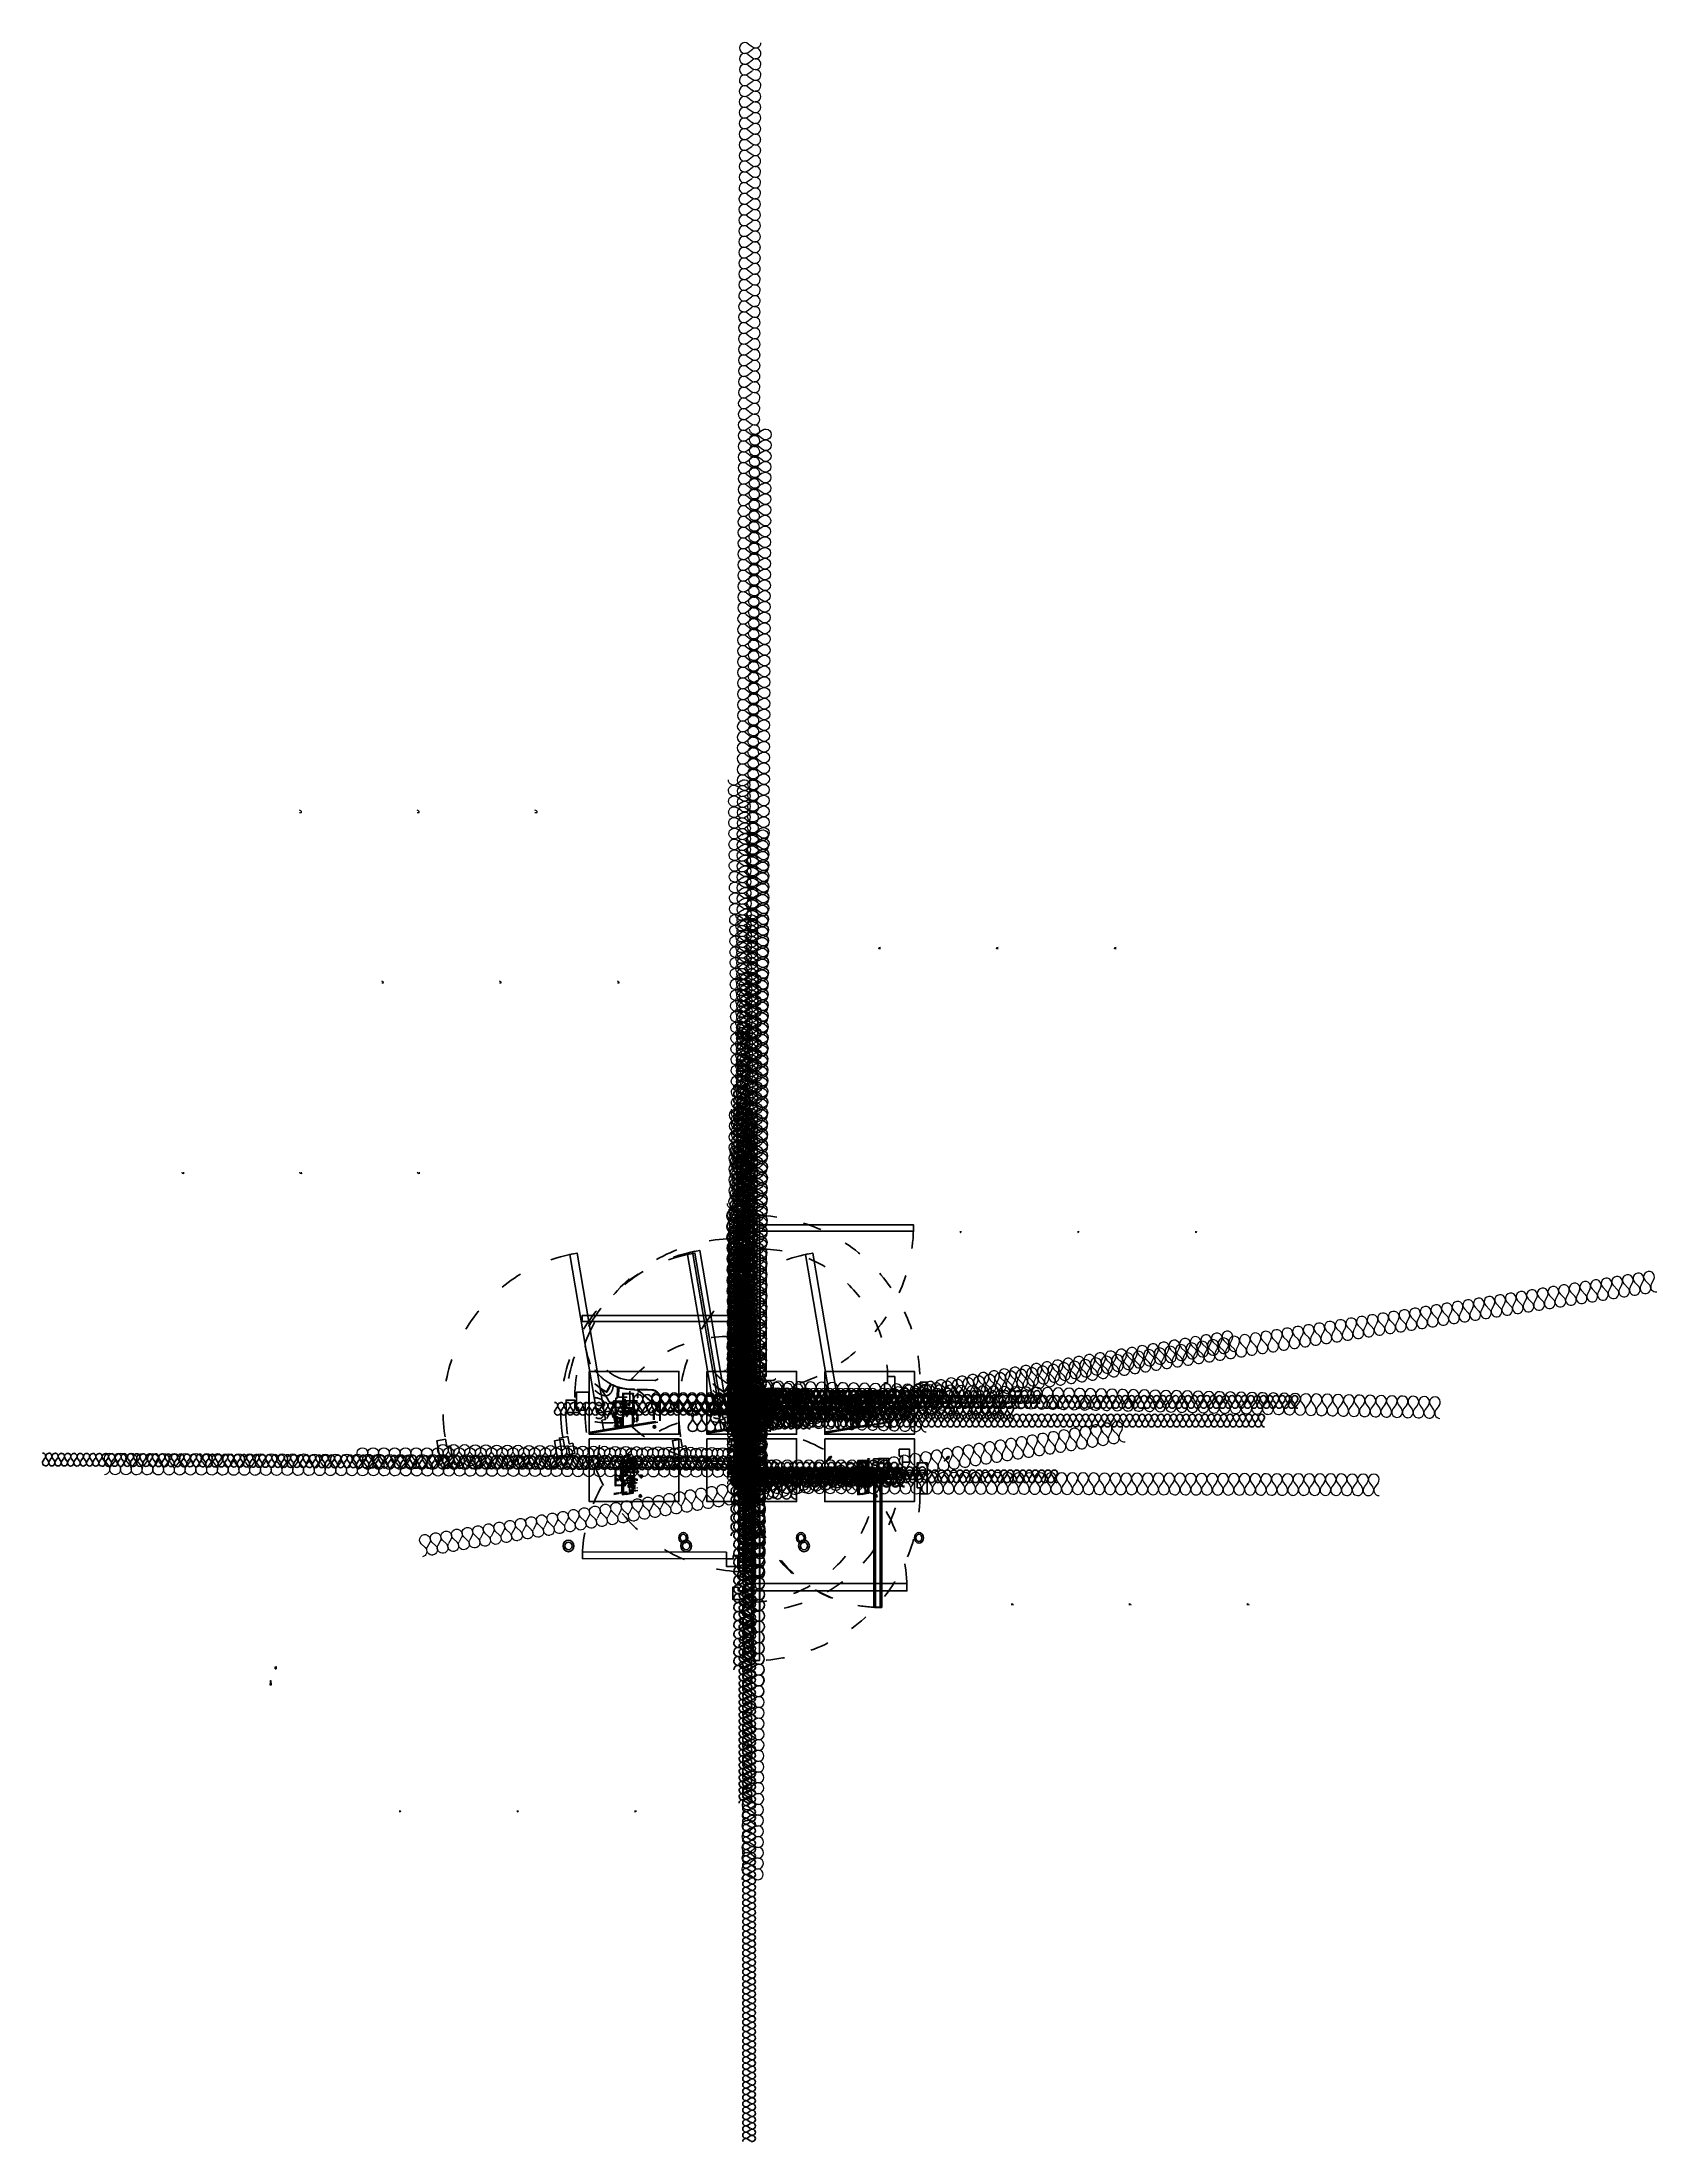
# Model space of a CAD drawing. Header units: metres. Extents: x -305 to 25519, y -357 to 67939.
# Drawn here: x -305 to 595, y -357 to 813 of the extents above; entities outside this region: 1.
import ezdxf
from ezdxf.enums import TextEntityAlignment as Align

# ---------------------------------------------------------------- set-up
doc = ezdxf.new("R2010")
doc.units = ezdxf.units.M
for name, pattern in [('ACAD_ISO03W100', [30, 12, -18]), ('CACHE', [9.525, 6.35, -3.175]), ('CACHE2', [0.1875, 0.125, -0.0625]), ('CONTINU', [0]), ('DASHED', [0.75, 0.5, -0.25]), ('HIDDEN', [0.63, 0.28, -0.35]), ('PROJECTION', [0.3, 0.12, -0.18])]:
    doc.linetypes.add(name, pattern=pattern)
for name, color, linetype in [('010_mur', 2, 'Continuous'), ('020_cloi', 5, 'Continuous'), ('030_menuiserie', 1, 'Continuous'), ('040_meubles', 124, 'Continuous'), ('050_sols', 66, 'Continuous'), ('051_plafonds', 4, 'Continuous'), ('070_trait-fin', 4, 'Continuous'), ('075_cotation', 10, 'Continuous'), ('075_cotation détails', 191, 'Continuous'), ('077_textes-1', 243, 'Continuous'), ('078_textes-2', 160, 'Continuous'), ('078_textes-3', 25, 'CONTINU'), ('079_textes-4', 17, 'CONTINU'), ('080_plomb-cvc', 225, 'Continuous'), ('097_traits-fins-005', 4, 'Continuous'), ('100 TEXTE PMR', 10, 'Continuous'), ('31_sanitaires', 7, 'Continuous'), ('BLC-CUI-S', 7, 'Continuous'), ('HAB-HAB-D', 7, 'Continuous')]:
    doc.layers.add(name, color=color, linetype=linetype)
for name, color, linetype, lineweight in [('020_cloisons', 5, 'Continuous', 5), ('060_repères murs', 104, 'Continuous', 0), ('102_demol', 10, 'Continuous', 5)]:
    doc.layers.add(name, color=color, linetype=linetype, lineweight=lineweight)
for name, color, linetype, plot in [('090_repères-axes', 230, 'Continuous', False), ('091_surfaces', 60, 'Continuous', False), ('092_surfaces projet', 60, 'Continuous', False)]:
    doc.layers.add(name, color=color, linetype=linetype, plot=plot)
doc.styles.add('ARIAL', font='arial.ttf')
doc.styles.add('arial40', font='arial.ttf', dxfattribs={"height": 40})
doc.styles.add('BAT-DES', font='arial.ttf', dxfattribs={"width": 0.99, "height": 0.5})
doc.styles.add('clem', font='swissc.ttf')
doc.styles.add('GEO_PIE_DES', font='arial.ttf')
doc.styles.get("Standard").update_dxf_attribs({"font": 'arial.ttf'})
doc.linetypes.add('ZIGZAG', pattern='A,0.00254,-5.08,[131,ltypeshp.shx,S=5.08,R=0,X=-5.08,Y=0],-10.16,[131,ltypeshp.shx,S=5.08,R=180,X=5.08,Y=0],-5.08', length=20.32254)
doc.dimstyles.get("Standard").update_dxf_attribs({"dimtxt": 10, "dimasz": 8, "dimexe": 50, "dimexo": 20, "dimgap": 4, "dimtad": 1, "dimdec": 0, "dimrnd": 0.5, "dimzin": 9, "dimtxsty": 'Standard', "dimblk": 'ARCHTICK', "dimcen": 0, "dimse1": 1, "dimse2": 1, "dimclrd": 4, "dimclre": 4, "dimclrt": 4, "dimazin": 3, "dimtfac": 1, "dimtdec": 0, "dimtmove": 2, "dimatfit": 3, "dimldrblk": 'NONE', "dimlwd": -1})
pattern_1 = [(0, (-97.87497, -47.16616), (0, 0.4445), []), (90, (-97.875, -47.1662), (-0.889, 0), [0.4445, -0.4445]), (90, (-97.4305, -47.1662), (-0.889, 0), [-0.4445, 0.4445])]
pattern_2 = [(45.21487, (-53.73075, -44.57852), (-0.045069355, 0.044732575), [])]
pattern_3 = [(45, (-37.410057, -13.21096), (-0.04490128, 0.04490128), [])]
pattern_4 = [(45, (-103.05374, -13.21096), (-0.04490128, 0.04490128), [])]
pattern_5 = [(45.214873, (-119.37397, -44.8247), (-0.045069355, 0.044732575), [])]
pattern_6 = [(37.5, (-92.81255, -26.73832), (-0.0048001, 0.14682397), [0, -0.115824, 0, -0.12954, 0, -0.123825]), (7.5, (-92.81255, -26.73832), (0.134857, 0.21504753), [0, -0.062484, 0, -0.104394, 0, -0.040005]), (327.5, (-92.90628, -26.73832), (0.23729771, 0.00043116), [0, -0.0381, 0, -0.13716, 0, -0.17907]), (317.5, (-92.90628, -26.73832), (0.22906694, 0.0668788), [0, -0.01905, 0, -0.089916, 0, -0.10287])]

# ---------------------------------------------------------------- blocks, each defined once
blk = doc.blocks.new('sols')
at = {"layer": '050_sols', "transparency": 33554636}
h = blk.add_hatch(dxfattribs=at)
h.set_pattern_fill('BRICK', color=256, scale=0.07)
h.set_pattern_definition(pattern_1)
h.paths.add_polyline_path([(-7.7, 8.2), (-5, 8.2), (-5, 7.6), (-4.1, 7.6), (-4.1, 8.1), (-3.5, 8.1), (-3.5, 9.7), (-6.5, 9.7), (-6.5, 10.9), (-6.5, 12.5), (-6.7, 12.5), (-6.7, 12.6), (-7.7, 12.6), (-7.7, 12.5), (-7.7, 12.5)])
h.paths.add_polyline_path([(-3.6, 12.6), (-7.7, 12.6), (-7.7, 15.3), (-7.7, 15.8), (-5.3, 15.7), (-3.9, 15.7), (-3.9, 15.8), (-3.1, 15.8), (-3.1, 15.7), (-2.8, 15.6), (-2.7, 15.5), (-2.7, 14.6), (-2.6, 14.6), (-2.6, 12.1), (-3.6, 12.1)])
h.paths.add_polyline_path([(-2.8, 9.8), (-6.4, 9.8), (-6.4, 11.4), (-6.5, 11.4), (-6.5, 12.4), (-6.4, 12.4), (-6.4, 12.5), (-5, 12.5), (-5, 12), (-4.7, 12), (-4.7, 12.5), (-3.7, 12.5), (-3.7, 12), (-2.8, 12), (-2.8, 11.9), (-2.7, 11.9), (-2.7, 10.7), (-2.8, 10.7)])
h = blk.add_hatch(dxfattribs=at)
h.set_pattern_fill('BRICK', color=256, scale=0.07)
h.set_pattern_definition(pattern_1)
h.paths.add_polyline_path([(-11.9, 8.1), (-9.7, 8.1), (-9.7, 5.6), (-9.6, 5.6), (-9.6, 4.7), (-9.7, 4.7), (-9.7, 3.9), (-11, 3.9), (-11, 3.4), (-12, 3.4), (-12, 4.9), (-11.5, 4.9), (-11.5, 5.5), (-11.9, 5.5), (-11.9, 6.6), (-12.2, 6.6), (-12.2, 7.5), (-11.9, 7.5)])
h.paths.add_polyline_path([(-9.6, 8), (-9.5, 8), (-9.5, 8.2), (-8.6, 8.2), (-8.6, 8), (-8.4, 8.1), (-8.4, 6), (-8.3, 6), (-8.3, 3.9), (-8.5, 3.9), (-8.5, 3.8), (-9.5, 3.8), (-9.5, 3.9), (-9.6, 3.9)])
h.paths.add_polyline_path([(-12, 2.6), (-12, 3.3), (-10.9, 3.3), (-10.9, 3.8), (-8.3, 3.8), (-8.3, 2.7), (-8.3, 2.4), (-8.4, 2.4), (-8.4, 1.9), (-8.4, 1.6), (-8.1, 1.6), (-8.1, -0.5), (-10.8, -0.5), (-10.8, -0.3), (-11, -0.3), (-11, 2.5)])
h = blk.add_hatch(dxfattribs=at)
h.set_pattern_fill('BRICK', color=256, scale=0.07)
h.set_pattern_definition(pattern_1)
h.paths.add_polyline_path([(-11.9, 11.4), (-11.1, 11.4), (-9.6, 11.4), (-8.4, 11.4), (-8.4, 10.4), (-8.9, 10.4), (-8.9, 9.9), (-8.4, 9.9), (-8.4, 8.2), (-11.9, 8.2)])
h = blk.add_hatch(dxfattribs=at)
h.set_pattern_fill('ANSI37', color=256, scale=0.12, angle=45)
h.set_pattern_definition([(90, (-97.87497, -47.16616), (-0.381, 0), []), (180, (-97.87497, -47.16616), (-0, -0.381), [])])
h.paths.add_polyline_path([(-2.1, 7.4), (-2.1, 7.5), (-2.3, 7.5), (-2.4, 7.5), (-2.4, 7.6), (-7.9, 7.6), (-7.9, 7.5), (-8.4, 7.5), (-8.4, 6.4), (-7.9, 6.4), (-7.9, 6), (-6.9, 6.4), (-4, 6.4), (-4, 5.2), (-2.5, 5.2), (-2.5, 6.2), (-2.3, 6.2), (-2.1, 6.2), (-2.1, 7.4)])
h.paths.add_polyline_path([(-3.4, 7.5), (-2.6, 7.5), (-2.6, 6.2), (-3.4, 6.2)], flags=16)
h = blk.add_hatch(dxfattribs=at)
h.set_pattern_fill('BRICK', color=256, scale=0.07)
h.set_pattern_definition([(0, (-270.8405, -714.30943), (0, 0.4445), []), (90, (-270.8405, -714.3094), (-0.889, 0), [0.4445, -0.4445]), (90, (-270.396, -714.3094), (-0.889, 0), [-0.4445, 0.4445])])
h.paths.add_polyline_path([(-2.8, 5.2), (-3.7, 5.2), (-3.7, 4.7), (-7.9, 4.7), (-7.9, 4.4), (-7.9, 1.6), (-8, 1.6), (-8, -0.5), (-8, -0.7), (-8.1, -0.7), (-8.1, -1.6), (-8, -1.6), (-8, -1.7), (-7.9, -1.6), (-7.9, -1.7), (-7.4, -1.7), (-7.4, -2.1), (-2.8, -1.4), (-2.8, -0.6), (-2.7, -0.6), (-2.7, 3.2), (-2.8, 3.2)])
h = blk.add_hatch(dxfattribs=at)
h.set_pattern_fill('BRICK', color=256, scale=0.07)
h.set_pattern_definition(pattern_1)
h.paths.add_polyline_path([(-3.4, 9.7), (-3.4, 9.7), (-3.4, 9.7), (-2.8, 9.7), (-2.8, 8.9), (-3.4, 8.9)])
h.paths.add_polyline_path([(-3.4, 8.8), (-2.8, 8.8), (-2.8, 8), (-2.9, 8), (-2.9, 7.8), (-3.4, 7.8)])
h = blk.add_hatch(dxfattribs=at)
h.set_pattern_fill('ANSI37', color=256, scale=0.2, angle=45)
h.set_pattern_definition([(90, (-270.9201, -714.288), (-0.635, 0), []), (180, (-270.9201, -714.288), (-0, -0.635), [])])
h.paths.add_polyline_path([(-11, -0.6), (-8.1, -0.6), (-8.1, -1.7), (-8.4, -1.7), (-8.8, -1.7), (-8.8, -1.7), (-8.4, -1.7), (-8.4, -2.3), (-11.1, -2.7), (-11, -1.7)])
at = {"layer": '091_surfaces'}
for points in [[(-3.6, 12.6), (-7.7, 12.6), (-7.7, 15.3), (-7.7, 15.8), (-5.3, 15.7), (-3.9, 15.7), (-3.9, 15.8), (-3.1, 15.8), (-3.1, 15.7), (-2.8, 15.6), (-2.7, 15.5), (-2.7, 14.6), (-2.6, 14.6), (-2.6, 12.1), (-3.6, 12.1)], [(-7.7, 8.2), (-5, 8.2), (-5, 7.6), (-4.1, 7.6), (-4.1, 8.1), (-3.5, 8.1), (-3.5, 9.7), (-6.5, 9.7), (-6.5, 10.9), (-6.5, 12.5), (-6.7, 12.5), (-6.7, 12.6), (-7.7, 12.6), (-7.7, 12.5), (-7.7, 12.5)], [(-2.8, 9.8), (-6.4, 9.8), (-6.4, 11.4), (-6.5, 11.4), (-6.5, 12.4), (-6.4, 12.4), (-6.4, 12.5), (-5, 12.5), (-5, 12), (-4.7, 12), (-4.7, 12.5), (-3.7, 12.5), (-3.7, 12), (-2.8, 12), (-2.8, 11.9), (-2.7, 11.9), (-2.7, 10.7), (-2.8, 10.7)], [(-11.9, 8.1), (-9.7, 8.1), (-9.7, 5.6), (-9.6, 5.6), (-9.6, 4.7), (-9.7, 4.7), (-9.7, 3.9), (-11, 3.9), (-11, 3.4), (-12, 3.4), (-12, 4.9), (-11.5, 4.9), (-11.5, 5.5), (-11.9, 5.5), (-11.9, 6.6), (-12.2, 6.6), (-12.2, 7.5), (-11.9, 7.5)], [(-9.6, 8), (-9.5, 8), (-9.5, 8.2), (-8.6, 8.2), (-8.6, 8), (-8.4, 8.1), (-8.4, 6), (-8.3, 6), (-8.3, 3.9), (-8.5, 3.9), (-8.5, 3.8), (-9.5, 3.8), (-9.5, 3.9), (-9.6, 3.9)], [(-2.1, 7.4), (-2.1, 7.5), (-2.3, 7.5), (-2.4, 7.5), (-2.4, 7.6), (-7.9, 7.6), (-7.9, 7.5), (-8.4, 7.5), (-8.4, 6.4), (-7.9, 6.4), (-7.9, 6), (-6.9, 6.4), (-4, 6.4), (-4, 5.2), (-2.5, 5.2), (-2.5, 6.2), (-2.3, 6.2), (-2.1, 6.2), (-2.1, 7.4)], [(-2.8, 5.2), (-3.7, 5.2), (-3.7, 4.7), (-7.9, 4.7), (-7.9, 1.6), (-8, 1.6), (-8, -0.5), (-8, -0.7), (-8.1, -0.7), (-8.1, -1.6), (-8, -1.6), (-8, -1.7), (-7.9, -1.6), (-7.9, -1.7), (-7.4, -1.7), (-7.4, -2.1), (-2.8, -1.4), (-2.8, -0.6), (-2.7, -0.6), (-2.7, 3.2), (-2.8, 3.2)], [(-3.4, 9.7), (-3.4, 9.7), (-3.4, 9.7), (-2.8, 9.7), (-2.8, 8.9), (-3.4, 8.9)], [(-3.4, 8.8), (-2.8, 8.8), (-2.8, 8), (-2.9, 8), (-2.9, 7.8), (-3.4, 7.8)], [(-11, -0.6), (-8.1, -0.6), (-8.1, -1.7), (-8.4, -1.7), (-8.8, -1.7), (-8.8, -1.7), (-8.4, -1.7), (-8.4, -2.3), (-11.1, -2.7), (-11, -1.7)]]:
    blk.add_lwpolyline(points, close=True, dxfattribs=at)
for points in [[(-12, 2.6), (-12, 3.3), (-10.9, 3.3), (-10.9, 3.8), (-8.3, 3.8), (-8.3, 2.7), (-8.3, 2.4), (-8.4, 2.4), (-8.4, 1.9), (-8.4, 1.6), (-8.1, 1.6), (-8.1, -0.5), (-10.8, -0.5), (-10.8, -0.3), (-11, -0.3), (-11, 2.5), (-12, 2.6)], [(-11.9, 11.4), (-11.1, 11.4), (-9.6, 11.4), (-8.4, 11.4), (-8.4, 10.4), (-8.9, 10.4), (-8.9, 9.9), (-8.4, 9.9), (-8.4, 8.2), (-11.9, 8.2), (-11.9, 11.4)]]:
    blk.add_lwpolyline(points, dxfattribs=at)
blk = doc.blocks.new('*U41')
at = {"layer": '070_trait-fin', "linetype": 'Continuous'}
for p, q in [((-1.4, 0.7), (-0.3, -0.7)), ((1.4, 0.7), (0.4, -0.7))]:
    blk.add_line(p, q, dxfattribs=at)
for centre, start, end in [((0, 1.8), 322.5484, 216.2881), ((-1.8, -1.7), 269.4183, 36.2881), ((1.7, -1.8), 142.5484, 269.4183)]:
    blk.add_arc(centre, 1.75, start, end, dxfattribs=at)
blk = doc.blocks.new('*U42')
at = {"layer": '020_cloi', "color": 0, "linetype": 'ByBlock', "lineweight": -2, "transparency": 16777216}
for p in [(0, 0), (3.5, 0), (7, 0), (10.5, 0), (14, 0), (17.5, 0), (21, 0), (24.5, 0), (28, 0), (31.5, 0), (35, 0), (38.5, 0), (42, 0), (45.5, 0), (49, 0), (52.5, 0), (56, 0), (59.5, 0), (63, 0), (66.5, 0), (70, 0), (73.5, 0), (77, 0), (80.5, 0), (84, 0), (87.5, 0), (91, 0), (94.5, 0), (98, 0), (101.5, 0), (105, 0), (108.5, 0), (112, 0), (115.5, 0), (119, 0), (122.5, 0), (126, 0), (129.5, 0), (133, 0), (136.5, 0), (140, 0), (143.5, 0), (147, 0), (150.5, 0), (154, 0), (157.5, 0), (161, 0), (164.5, 0), (168, 0), (171.5, 0), (175, 0), (178.5, 0), (182, 0), (185.5, 0), (189, 0), (192.5, 0), (196, 0), (199.5, 0), (203, 0), (206.5, 0), (210, 0), (213.5, 0), (217, 0), (220.5, 0), (224, 0), (227.5, 0), (231, 0), (234.5, 0), (238, 0), (241.5, 0), (245, 0), (248.5, 0), (252, 0), (255.5, 0), (259, 0), (262.5, 0), (266, 0), (269.5, 0), (273, 0), (276.5, 0), (280, 0), (283.5, 0), (287, 0), (290.5, 0), (294, 0), (297.5, 0), (301, 0), (304.5, 0), (308, 0), (311.5, 0), (315, 0), (318.5, 0), (322, 0), (325.5, 0), (329, 0), (332.5, 0), (336, 0), (339.5, 0), (343, 0), (346.5, 0), (350, 0), (353.5, 0), (357, 0), (360.5, 0), (364, 0), (367.5, 0), (371, 0), (374.5, 0)]:
    blk.add_blockref('*U41', p, dxfattribs=at)
blk = doc.blocks.new('FL')
at = {"linetype": 'Continuous'}
for p, q in [((-2.7, -1.4), (-2.9, -1.5)), ((-2.7, -1.5), (-2.9, -1.5)), ((-2.7, -1.5), (-2.7, -1.4)), ((-2.7, -1.5), (-2.7, -1.5)), ((-2.7, -1.5), (-2.7, -1.5))]:
    blk.add_line(p, q, dxfattribs=at)
blk = doc.blocks.new('BD17')
at = {"color": 0, "linetype": 'Continuous'}
blk.add_lwpolyline([(-2.7, -1.5), (-4.4, -1.5), (-4.4, -2.2), (-2.7, -2.2)], close=True, dxfattribs=at)
for points in [[(-4, -1.5, 1), (-4, -2.1), (-3, -2.1, 0.414214), (-2.8, -1.9), (-2.8, -1.7, 0.414214), (-3, -1.5)], [(-3, -1.6), (-4, -1.6, 1), (-4, -2), (-3, -2, 0.414214), (-2.9, -1.9), (-2.9, -1.8, 0.414214)]]:
    blk.add_lwpolyline(points, format="xyb", close=True, dxfattribs=at)
blk.add_lwpolyline([(-2.8, -1.8, 0.26275), (-2.8, -1.8, 0.074651), (-2.8, -1.8, 0.035463), (-2.8, -1.8, 0.025802), (-2.8, -1.8, 0.025802), (-2.8, -1.8, 0.035463), (-2.8, -1.8, 0.074651), (-2.8, -1.8, 0.26275), (-2.8, -1.8, 0.26275), (-2.8, -1.8, 0.074651), (-2.8, -1.8, 0.035463), (-2.8, -1.8, 0.025802), (-2.8, -1.8, 0.025802), (-2.8, -1.8, 0.035463), (-2.8, -1.8, 0.074651), (-2.8, -1.8, 0.26275), (-2.8, -1.8, 0.26275)], format="xyb", dxfattribs=at)
blk.add_circle((-3, -1.8), 0.0208, dxfattribs=at)
blk = doc.blocks.new('WS')
at = {"color": 0, "linetype": 'Continuous'}
for p, q in [((-2.7, -2), (-2.7, -1.7)), ((-2.7, -1.7), (-2.6, -1.7)), ((-2.6, -2.1), (-2.7, -2)), ((-2.6, -1.7), (-2.2, -1.7)), ((-2.2, -2.1), (-2.6, -2.1))]:
    blk.add_line(p, q, dxfattribs=at)
blk.add_circle((-2.3, -1.9), 0.0548, dxfattribs=at)
for centre, radius, start, end in [((-2.3, -1.9), 0.131, 90.0907, -90.0907), ((-2.2, -2.1), 0.376, 90, 96.9041), ((-2.2, -1.6), 0.376, -96.8406, -90), ((-2.2, -2.1), 0.376, 74.8173, 90), ((-2.2, -2.1), 0.426, 74.8173, 88.8302), ((-2.2, -1.6), 0.376, -90, -74.8173), ((-2.2, -1.6), 0.426, -88.8302, -74.8173), ((-2.2, -2), 0.302, 56.7694, 74.8173), ((-2.2, -1.9), 0.162, 32.303, 56.7694), ((-2.2, -2), 0.252, 56.7694, 74.8173), ((-2.2, -1.8), 0.162, -56.7694, -32.303), ((-2.2, -1.8), 0.252, -74.8173, -56.7694), ((-2.2, -1.8), 0.302, -74.8173, -56.7694), ((-2.2, -1.9), 0.212, 32.303, 56.7694), ((-2.1, -1.9), 0.0729, 0, 32.303), ((-2.1, -1.9), 0.123, 0, 32.303), ((-2.1, -1.9), 0.0729, -32.303, 0), ((-2.1, -1.9), 0.123, -32.303, 0), ((-2.2, -1.8), 0.212, -56.7694, -32.303)]:
    blk.add_arc(centre, radius, start, end, dxfattribs=at)
blk = doc.blocks.new('KITCH')
at = {"color": 0}
blk.add_line((-2.7, -0.9), (-4, -0.9), dxfattribs=at)
at = {"color": 0, "linetype": 'Continuous'}
for p, q in [((-3, -1), (-2.7, -1)), ((-3, -1.1), (-2.7, -1.1)), ((-3, -1.1), (-2.7, -1.1)), ((-3, -1.2), (-2.7, -1.2)), ((-3, -1.3), (-2.7, -1.3)), ((-3, -1.4), (-2.7, -1.4))]:
    blk.add_line(p, q, dxfattribs=at)
blk.add_lwpolyline([(-3.3, -1, 0.414214), (-3.4, -1), (-3.4, -1.4, 0.414214), (-3.3, -1.4), (-3, -1.4, 0.414214), (-3, -1.4), (-3, -1, 0.414214), (-3, -1)], format="xyb", close=True, dxfattribs=at)
at = {"color": 0}
for centre, radius in [((-3.8, -1), 0.0886), ((-3.8, -1.3), 0.0686)]:
    blk.add_circle(centre, radius, dxfattribs=at)
at = {"color": 0, "linetype": 'Continuous'}
blk.add_circle((-3.3, -1.2), 0.04, dxfattribs=at)
blk = doc.blocks.new('eg8')
at = {"color": 0, "linetype": 'Continuous'}
for p, q in [((-2.3, -1.6), (-2.6, -1.6)), ((-2.3, -1.6), (-2.6, -1.6)), ((-2.3, -1.7), (-2.6, -1.7)), ((-2.3, -1.8), (-2.6, -1.8)), ((-2.3, -1.9), (-2.6, -1.9)), ((-2.3, -2), (-2.6, -2))]:
    blk.add_line(p, q, dxfattribs=at)
blk.add_lwpolyline([(-2.7, -1.5), (-2.7, -2.1), (-2.6, -2.1), (-1.9, -2.1), (-1.9, -2.1), (-1.9, -1.5)], close=True, dxfattribs=at)
blk.add_lwpolyline([(-2, -2, 0.414214), (-2, -1.9), (-2, -1.6, 0.414214), (-2, -1.5), (-2.3, -1.5, 0.414214), (-2.3, -1.6), (-2.3, -1.9, 0.414214), (-2.3, -2)], format="xyb", close=True, dxfattribs=at)
blk.add_circle((-2.1, -1.7), 0.04, dxfattribs=at)
blk = doc.blocks.new('chai')
at = {"true_color": 0xffffff}
h = blk.add_hatch(color=7, dxfattribs=at)
h.dxf.hatch_style = 1
edge = h.paths.add_edge_path()
edge.add_line((-2.9, -1.2), (-2.5, -1.2))
edge.add_line((-2.5, -1.2), (-2.5, -1.7))
edge.add_arc((-2.7, -1.2), 0.462, -117.0195, -62.9805, ccw=False)
edge.add_line((-2.9, -1.7), (-2.9, -1.2))
at = {"color": 0}
blk.add_line((-2.9, -1.3), (-2.5, -1.3), dxfattribs=at)
blk.add_lwpolyline([(-2.9, -1.2), (-2.5, -1.2), (-2.5, -1.7, -0.240259), (-2.9, -1.7)], format="xyb", close=True, dxfattribs=at)
blk.add_lwpolyline([(-2.5, -1.6), (-2.5, -1.6), (-2.5, -1.3, 0.117201), (-2.8, -1.3), (-2.8, -1.6), (-2.9, -1.6)], format="xyb", dxfattribs=at)
blk = doc.blocks.new('_ArchTick')
at = {"color": 0, "linetype": 'ByBlock', "const_width": 0.0015}
blk.add_lwpolyline([(-2.67, -1.48), (-2.66, -1.47)], dxfattribs=at)
blk = doc.blocks.new('*D129')
at = {"layer": '075_cotation', "color": 4, "transparency": 16777216}
for p, q in [((91.8, 23.7), (91.8, 22.5)), ((91.8, 21), (91.8, 22.2))]:
    blk.add_line(p, q, dxfattribs=at)
at = {"layer": 'Defpoints', "color": 0, "transparency": 16777216}
for p in [(91.8, 23.7), (91.9, 23.7), (92, 21)]:
    blk.add_point(p, dxfattribs=at)
at = {"layer": '075_cotation', "color": 4, "transparency": 16777216, "xscale": 0.08, "yscale": 0.08, "zscale": 8}
for p, rotation in [((91.8, 23.7), 90), ((91.8, 21), -90.00000000000001)]:
    blk.add_blockref('_ArchTick', p, dxfattribs=dict(at, rotation=rotation))
at = {"layer": '075_cotation', "color": 4, "transparency": 16777216, "insert": (91.8, 22.3), "char_height": 0.1, "attachment_point": 5, "rotation": 90, "style": 'ARIAL'}
blk.add_mtext('\\A1;274', dxfattribs=at)
blk = doc.blocks.new('_None')
blk = doc.blocks.new('*D130')
at = {"layer": '075_cotation', "color": 4, "transparency": 16777216}
for p, q in [((87.5, 19.9), (88.2, 19.9)), ((89.1, 19.9), (88.4, 19.9))]:
    blk.add_line(p, q, dxfattribs=at)
at = {"layer": 'Defpoints', "color": 0, "transparency": 16777216}
for p in [(87.5, 20.9), (89.1, 20.9), (89.1, 19.9)]:
    blk.add_point(p, dxfattribs=at)
at = {"layer": '075_cotation', "color": 4, "transparency": 16777216, "xscale": 0.08, "yscale": 0.08, "zscale": 8, "rotation": 180}
blk.add_blockref('_ArchTick', (87.5, 19.9), dxfattribs=at)
at = {"layer": '075_cotation', "color": 4, "transparency": 16777216, "xscale": 0.08, "yscale": 0.08, "zscale": 8}
blk.add_blockref('_ArchTick', (89.1, 19.9), dxfattribs=at)
at = {"layer": '075_cotation', "color": 4, "transparency": 16777216, "insert": (88.3, 19.9), "char_height": 0.1, "attachment_point": 5, "style": 'ARIAL'}
blk.add_mtext('\\A1;154', dxfattribs=at)
blk = doc.blocks.new('*D131')
at = {"layer": '075_cotation', "color": 4, "transparency": 16777216}
for p, q in [((89.1, 20.6), (90.6, 20.6)), ((92.4, 20.6), (90.9, 20.6))]:
    blk.add_line(p, q, dxfattribs=at)
at = {"layer": 'Defpoints', "color": 0, "transparency": 16777216}
for p in [(89.1, 20.9), (92.4, 20.9), (92.4, 20.6)]:
    blk.add_point(p, dxfattribs=at)
at = {"layer": '075_cotation', "color": 4, "transparency": 16777216, "xscale": 0.08, "yscale": 0.08, "zscale": 8, "rotation": 180}
blk.add_blockref('_ArchTick', (89.1, 20.6), dxfattribs=at)
at = {"layer": '075_cotation', "color": 4, "transparency": 16777216, "xscale": 0.08, "yscale": 0.08, "zscale": 8}
blk.add_blockref('_ArchTick', (92.4, 20.6), dxfattribs=at)
at = {"layer": '075_cotation', "color": 4, "transparency": 16777216, "insert": (90.8, 20.6), "char_height": 0.1, "attachment_point": 5, "style": 'ARIAL'}
blk.add_mtext('\\A1;322', dxfattribs=at)
blk = doc.blocks.new('*D132')
at = {"layer": '075_cotation', "color": 4, "transparency": 16777216}
for p, q in [((91.8, 20.9), (91.8, 18.5)), ((91.8, 15.8), (91.8, 18.2))]:
    blk.add_line(p, q, dxfattribs=at)
at = {"layer": 'Defpoints', "color": 0, "transparency": 16777216}
for p in [(91.8, 15.8), (92.4, 20.9), (93, 15.8)]:
    blk.add_point(p, dxfattribs=at)
at = {"layer": '075_cotation', "color": 4, "transparency": 16777216, "xscale": 0.08, "yscale": 0.08, "zscale": 8}
for p, rotation in [((91.8, 15.8), -90.00000000000001), ((91.8, 20.9), 90)]:
    blk.add_blockref('_ArchTick', p, dxfattribs=dict(at, rotation=rotation))
at = {"layer": '075_cotation', "color": 4, "transparency": 16777216, "insert": (91.8, 18.4), "char_height": 0.1, "attachment_point": 5, "rotation": 90, "style": 'ARIAL'}
blk.add_mtext('\\A1;505', dxfattribs=at)
blk = doc.blocks.new('*D133')
at = {"layer": '075_cotation', "color": 4, "transparency": 16777216}
for p, q in [((88.4, 20.9), (88.4, 18.5)), ((88.4, 15.8), (88.4, 18.2))]:
    blk.add_line(p, q, dxfattribs=at)
at = {"layer": 'Defpoints', "color": 0, "transparency": 16777216}
for p in [(88.4, 20.9), (88.7, 15.8), (89.1, 20.9)]:
    blk.add_point(p, dxfattribs=at)
at = {"layer": '075_cotation', "color": 4, "transparency": 16777216, "xscale": 0.08, "yscale": 0.08, "zscale": 8}
for p, rotation in [((88.4, 15.8), -90.00000000000001), ((88.4, 20.9), 90)]:
    blk.add_blockref('_ArchTick', p, dxfattribs=dict(at, rotation=rotation))
at = {"layer": '075_cotation', "color": 4, "transparency": 16777216, "insert": (88.4, 18.4), "char_height": 0.1, "attachment_point": 5, "rotation": 90, "style": 'ARIAL'}
blk.add_mtext('\\A1;507', dxfattribs=at)
blk = doc.blocks.new('*D134')
at = {"layer": '075_cotation', "color": 4, "transparency": 16777216}
for p, q in [((88.4, 15.7), (88.4, 14.7)), ((88.4, 13.4), (88.4, 14.4))]:
    blk.add_line(p, q, dxfattribs=at)
at = {"layer": 'Defpoints', "color": 0, "transparency": 16777216}
for p in [(88.4, 13.4), (88.7, 15.7), (88.7, 13.4)]:
    blk.add_point(p, dxfattribs=at)
at = {"layer": '075_cotation', "color": 4, "transparency": 16777216, "xscale": 0.08, "yscale": 0.08, "zscale": 8}
for p, rotation in [((88.4, 13.4), -90.00000000000001), ((88.4, 15.7), 90)]:
    blk.add_blockref('_ArchTick', p, dxfattribs=dict(at, rotation=rotation))
at = {"layer": '075_cotation', "color": 4, "transparency": 16777216, "insert": (88.4, 14.5), "char_height": 0.1, "attachment_point": 5, "rotation": 90, "style": 'ARIAL'}
blk.add_mtext('\\A1;234', dxfattribs=at)
blk = doc.blocks.new('*D126')
at = {"layer": '075_cotation', "color": 4, "transparency": 16777216}
for p, q in [((91.8, 13.2), (91.8, 10)), ((91.8, 6.6), (91.8, 9.7))]:
    blk.add_line(p, q, dxfattribs=at)
at = {"layer": 'Defpoints', "color": 0, "transparency": 16777216}
for p in [(92.6, 13.2), (91.8, 6.6), (92.3, 6.6)]:
    blk.add_point(p, dxfattribs=at)
at = {"layer": '075_cotation', "color": 4, "transparency": 16777216, "xscale": 0.08, "yscale": 0.08, "zscale": 8}
for p, rotation in [((91.8, 13.2), 90), ((91.8, 6.6), -90.00000000000001)]:
    blk.add_blockref('_ArchTick', p, dxfattribs=dict(at, rotation=rotation))
at = {"layer": '075_cotation', "color": 4, "transparency": 16777216, "insert": (91.8, 9.9), "char_height": 0.1, "attachment_point": 5, "rotation": 90, "style": 'ARIAL'}
blk.add_mtext('\\A1;660', dxfattribs=at)
blk = doc.blocks.new('*D127')
at = {"layer": '075_cotation', "color": 4, "transparency": 16777216}
for p, q in [((87.5, 7.1), (89.8, 7.1)), ((92.3, 7.1), (90.1, 7.1))]:
    blk.add_line(p, q, dxfattribs=at)
at = {"layer": 'Defpoints', "color": 0, "transparency": 16777216}
for p in [(87.5, 6.5), (92.3, 7.1), (92.3, 7)]:
    blk.add_point(p, dxfattribs=at)
at = {"layer": '075_cotation', "color": 4, "transparency": 16777216, "xscale": 0.08, "yscale": 0.08, "zscale": 8, "rotation": 180}
blk.add_blockref('_ArchTick', (87.5, 7.1), dxfattribs=at)
at = {"layer": '075_cotation', "color": 4, "transparency": 16777216, "xscale": 0.08, "yscale": 0.08, "zscale": 8}
blk.add_blockref('_ArchTick', (92.3, 7.1), dxfattribs=at)
at = {"layer": '075_cotation', "color": 4, "transparency": 16777216, "insert": (89.9, 7.1), "char_height": 0.1, "attachment_point": 5, "style": 'ARIAL'}
blk.add_mtext('\\A1;482', dxfattribs=at)
blk = doc.blocks.new('*D128')
at = {"layer": '075_cotation', "color": 4, "transparency": 16777216}
for p, q in [((83.2, 11.4), (84.9, 11.4)), ((86.8, 11.4), (85.2, 11.4))]:
    blk.add_line(p, q, dxfattribs=at)
at = {"layer": 'Defpoints', "color": 0, "transparency": 16777216}
for p in [(83.2, 11.5), (86.8, 11.4), (86.8, 10.7)]:
    blk.add_point(p, dxfattribs=at)
at = {"layer": '075_cotation', "color": 4, "transparency": 16777216, "xscale": 0.08, "yscale": 0.08, "zscale": 8, "rotation": 180}
blk.add_blockref('_ArchTick', (83.2, 11.4), dxfattribs=at)
at = {"layer": '075_cotation', "color": 4, "transparency": 16777216, "xscale": 0.08, "yscale": 0.08, "zscale": 8}
blk.add_blockref('_ArchTick', (86.8, 11.4), dxfattribs=at)
at = {"layer": '075_cotation', "color": 4, "transparency": 16777216, "insert": (85, 11.4), "char_height": 0.1, "attachment_point": 5, "style": 'ARIAL'}
blk.add_mtext('\\A1;361', dxfattribs=at)
blk = doc.blocks.new('*D87')
at = {"layer": '075_cotation', "color": 4, "transparency": 16777216}
for p, q in [((22.7, 57.6), (22.7, 55.9)), ((22.7, 53.8), (22.7, 55.6))]:
    blk.add_line(p, q, dxfattribs=at)
at = {"layer": 'Defpoints', "color": 0, "transparency": 16777216}
for p in [(22.7, 57.6), (24, 57.6), (24, 53.8)]:
    blk.add_point(p, dxfattribs=at)
at = {"layer": '075_cotation', "color": 4, "transparency": 16777216, "xscale": 0.08, "yscale": 0.08, "zscale": 8}
for p, rotation in [((22.7, 53.8), -90.00000000000001), ((22.7, 57.6), 90)]:
    blk.add_blockref('_ArchTick', p, dxfattribs=dict(at, rotation=rotation))
at = {"layer": '075_cotation', "color": 4, "transparency": 16777216, "insert": (22.7, 55.7), "char_height": 0.1, "attachment_point": 5, "rotation": 90, "style": 'ARIAL'}
blk.add_mtext('\\A1;379', dxfattribs=at)
blk = doc.blocks.new('*D88')
at = {"layer": '075_cotation', "color": 4, "transparency": 16777216}
for p, q in [((21.7, 56.2), (24.2, 56.2)), ((26.9, 56.2), (24.5, 56.2))]:
    blk.add_line(p, q, dxfattribs=at)
at = {"layer": 'Defpoints', "color": 0, "transparency": 16777216}
for p in [(21.7, 55.8), (26.9, 56.2), (26.9, 55.8)]:
    blk.add_point(p, dxfattribs=at)
at = {"layer": '075_cotation', "color": 4, "transparency": 16777216, "xscale": 0.08, "yscale": 0.08, "zscale": 8, "rotation": 180}
blk.add_blockref('_ArchTick', (21.7, 56.2), dxfattribs=at)
at = {"layer": '075_cotation', "color": 4, "transparency": 16777216, "xscale": 0.08, "yscale": 0.08, "zscale": 8}
blk.add_blockref('_ArchTick', (26.9, 56.2), dxfattribs=at)
at = {"layer": '075_cotation', "color": 4, "transparency": 16777216, "insert": (24.3, 56.2), "char_height": 0.1, "attachment_point": 5, "style": 'ARIAL'}
blk.add_mtext('\\A1;519', dxfattribs=at)
blk = doc.blocks.new('*D89')
at = {"layer": '075_cotation', "color": 4, "transparency": 16777216}
for p, q in [((22.7, 61.5), (22.7, 59.8)), ((22.7, 57.8), (22.7, 59.5))]:
    blk.add_line(p, q, dxfattribs=at)
at = {"layer": 'Defpoints', "color": 0, "transparency": 16777216}
for p in [(22.7, 61.5), (23.1, 61.5), (23.1, 57.8)]:
    blk.add_point(p, dxfattribs=at)
at = {"layer": '075_cotation', "color": 4, "transparency": 16777216, "xscale": 0.08, "yscale": 0.08, "zscale": 8}
for p, rotation in [((22.7, 61.5), 90), ((22.7, 57.8), -90.00000000000001)]:
    blk.add_blockref('_ArchTick', p, dxfattribs=dict(at, rotation=rotation))
at = {"layer": '075_cotation', "color": 4, "transparency": 16777216, "insert": (22.7, 59.6), "char_height": 0.1, "attachment_point": 5, "rotation": 90, "style": 'ARIAL'}
blk.add_mtext('\\A1;379', dxfattribs=at)
blk = doc.blocks.new('*D90')
at = {"layer": '075_cotation', "color": 4, "transparency": 16777216}
for p, q in [((17.5, 55.4), (19.2, 55.4)), ((21.2, 55.4), (19.5, 55.4))]:
    blk.add_line(p, q, dxfattribs=at)
at = {"layer": 'Defpoints', "color": 0, "transparency": 16777216}
for p in [(17.5, 54.5), (21.2, 55.4), (21.2, 54.5)]:
    blk.add_point(p, dxfattribs=at)
at = {"layer": '075_cotation', "color": 4, "transparency": 16777216, "xscale": 0.08, "yscale": 0.08, "zscale": 8, "rotation": 180}
blk.add_blockref('_ArchTick', (17.5, 55.4), dxfattribs=at)
at = {"layer": '075_cotation', "color": 4, "transparency": 16777216, "xscale": 0.08, "yscale": 0.08, "zscale": 8}
blk.add_blockref('_ArchTick', (21.2, 55.4), dxfattribs=at)
at = {"layer": '075_cotation', "color": 4, "transparency": 16777216, "insert": (19.4, 55.4), "char_height": 0.1, "attachment_point": 5, "style": 'ARIAL'}
blk.add_mtext('\\A1;367', dxfattribs=at)
blk = doc.blocks.new('*D91')
at = {"layer": '075_cotation', "color": 4, "transparency": 16777216}
for p, q in [((20.1, 57.2), (20.1, 54.7)), ((20.1, 51.8), (20.1, 54.4))]:
    blk.add_line(p, q, dxfattribs=at)
at = {"layer": 'Defpoints', "color": 0, "transparency": 16777216}
for p in [(19.7, 57.2), (19.7, 51.8), (20.1, 57.2)]:
    blk.add_point(p, dxfattribs=at)
at = {"layer": '075_cotation', "color": 4, "transparency": 16777216, "xscale": 0.08, "yscale": 0.08, "zscale": 8}
for p, rotation in [((20.1, 51.8), -90.00000000000001), ((20.1, 57.2), 90)]:
    blk.add_blockref('_ArchTick', p, dxfattribs=dict(at, rotation=rotation))
at = {"layer": '075_cotation', "color": 4, "transparency": 16777216, "insert": (20.1, 54.5), "char_height": 0.1, "attachment_point": 5, "rotation": 90, "style": 'ARIAL'}
blk.add_mtext('\\A1;546', dxfattribs=at)
blk = doc.blocks.new('*D109')
at = {"layer": '075_cotation', "color": 4, "transparency": 16777216}
for p, q in [((20.1, 51.6), (20.1, 50)), ((20.1, 48.1), (20.1, 49.7))]:
    blk.add_line(p, q, dxfattribs=at)
at = {"layer": 'Defpoints', "color": 0, "transparency": 16777216}
for p in [(20.1, 48.1), (20.4, 51.6), (20.4, 48.1)]:
    blk.add_point(p, dxfattribs=at)
at = {"layer": '075_cotation', "color": 4, "transparency": 16777216, "xscale": 0.08, "yscale": 0.08, "zscale": 8}
for p, rotation in [((20.1, 48.1), -90.00000000000001), ((20.1, 51.6), 90)]:
    blk.add_blockref('_ArchTick', p, dxfattribs=dict(at, rotation=rotation))
at = {"layer": '075_cotation', "color": 4, "transparency": 16777216, "insert": (20.1, 49.9), "char_height": 0.1, "attachment_point": 5, "rotation": 90, "style": 'ARIAL'}
blk.add_mtext('\\A1;352', dxfattribs=at)
blk = doc.blocks.new('*D110')
at = {"layer": '075_cotation', "color": 4, "transparency": 16777216}
for p, q in [((25.1, 53.3), (25.1, 52.2)), ((25.1, 50.9), (25.1, 51.9))]:
    blk.add_line(p, q, dxfattribs=at)
at = {"layer": 'Defpoints', "color": 0, "transparency": 16777216}
for p in [(25.1, 53.3), (25.1, 53.3), (25.1, 50.9)]:
    blk.add_point(p, dxfattribs=at)
at = {"layer": '075_cotation', "color": 4, "transparency": 16777216, "xscale": 0.08, "yscale": 0.08, "zscale": 8}
for p, rotation in [((25.1, 50.9), -90.00000000000001), ((25.1, 53.3), 90)]:
    blk.add_blockref('_ArchTick', p, dxfattribs=dict(at, rotation=rotation))
at = {"layer": '075_cotation', "color": 4, "transparency": 16777216, "insert": (25.1, 52.1), "char_height": 0.1, "attachment_point": 5, "rotation": 90, "style": 'ARIAL'}
blk.add_mtext('\\A1;234', dxfattribs=at)
blk = doc.blocks.new('*D111')
at = {"layer": '075_cotation', "color": 4, "transparency": 16777216}
for p, q in [((18.6, 47.9), (18.6, 46.8)), ((18.6, 45.4), (18.6, 46.5))]:
    blk.add_line(p, q, dxfattribs=at)
at = {"layer": 'Defpoints', "color": 0, "transparency": 16777216}
for p in [(18.6, 47.9), (19.2, 47.9), (19.2, 45.4)]:
    blk.add_point(p, dxfattribs=at)
at = {"layer": '075_cotation', "color": 4, "transparency": 16777216, "xscale": 0.08, "yscale": 0.08, "zscale": 8}
for p, rotation in [((18.6, 47.9), 90), ((18.6, 45.4), -90.00000000000001)]:
    blk.add_blockref('_ArchTick', p, dxfattribs=dict(at, rotation=rotation))
at = {"layer": '075_cotation', "color": 4, "transparency": 16777216, "insert": (18.6, 46.6), "char_height": 0.1, "attachment_point": 5, "rotation": 90, "style": 'ARIAL'}
blk.add_mtext('\\A1;252', dxfattribs=at)
blk = doc.blocks.new('*D112')
at = {"layer": '075_cotation', "color": 4, "transparency": 16777216}
for p, q in [((21.7, 49.6), (24.2, 49.6)), ((26.9, 49.6), (24.5, 49.6))]:
    blk.add_line(p, q, dxfattribs=at)
at = {"layer": 'Defpoints', "color": 0, "transparency": 16777216}
for p in [(21.7, 49.7), (26.9, 49.6), (26.9, 49.6)]:
    blk.add_point(p, dxfattribs=at)
at = {"layer": '075_cotation', "color": 4, "transparency": 16777216, "xscale": 0.08, "yscale": 0.08, "zscale": 8, "rotation": 180}
blk.add_blockref('_ArchTick', (21.7, 49.6), dxfattribs=at)
at = {"layer": '075_cotation', "color": 4, "transparency": 16777216, "xscale": 0.08, "yscale": 0.08, "zscale": 8}
blk.add_blockref('_ArchTick', (26.9, 49.6), dxfattribs=at)
at = {"layer": '075_cotation', "color": 4, "transparency": 16777216, "insert": (24.3, 49.6), "char_height": 0.1, "attachment_point": 5, "style": 'ARIAL'}
blk.add_mtext('\\A1;523', dxfattribs=at)
blk = doc.blocks.new('*D113')
at = {"layer": '075_cotation', "color": 4, "transparency": 16777216}
for p, q in [((26.5, 50.5), (26.5, 47.5)), ((26.5, 44.2), (26.5, 47.2))]:
    blk.add_line(p, q, dxfattribs=at)
at = {"layer": 'Defpoints', "color": 0, "transparency": 16777216}
for p in [(26.5, 50.5), (26.8, 50.5), (26.9, 44.2)]:
    blk.add_point(p, dxfattribs=at)
at = {"layer": '075_cotation', "color": 4, "transparency": 16777216, "xscale": 0.08, "yscale": 0.08, "zscale": 8}
for p, rotation in [((26.5, 50.5), 90), ((26.5, 44.2), -90.00000000000001)]:
    blk.add_blockref('_ArchTick', p, dxfattribs=dict(at, rotation=rotation))
at = {"layer": '075_cotation', "color": 4, "transparency": 16777216, "insert": (26.5, 47.3), "char_height": 0.1, "attachment_point": 5, "rotation": 90, "style": 'ARIAL'}
blk.add_mtext('\\A1;625', dxfattribs=at)
blk = doc.blocks.new('*D114')
at = {"layer": '075_cotation', "color": 4, "transparency": 16777216}
for p, q in [((17.5, 11.8), (19.2, 11.8)), ((21.2, 11.8), (19.5, 11.8))]:
    blk.add_line(p, q, dxfattribs=at)
at = {"layer": 'Defpoints', "color": 0, "transparency": 16777216}
for p in [(17.5, 13.4), (21.2, 13.4), (21.2, 11.8)]:
    blk.add_point(p, dxfattribs=at)
at = {"layer": '075_cotation', "color": 4, "transparency": 16777216, "xscale": 0.08, "yscale": 0.08, "zscale": 8, "rotation": 180}
blk.add_blockref('_ArchTick', (17.5, 11.8), dxfattribs=at)
at = {"layer": '075_cotation', "color": 4, "transparency": 16777216, "xscale": 0.08, "yscale": 0.08, "zscale": 8}
blk.add_blockref('_ArchTick', (21.2, 11.8), dxfattribs=at)
at = {"layer": '075_cotation', "color": 4, "transparency": 16777216, "insert": (19.3, 11.8), "char_height": 0.1, "attachment_point": 5, "style": 'ARIAL'}
blk.add_mtext('\\A1;373', dxfattribs=at)
blk = doc.blocks.new('*D115')
at = {"layer": '075_cotation', "color": 4, "transparency": 16777216}
for p, q in [((18.2, 13.6), (18.2, 12.3)), ((18.2, 10.7), (18.2, 12))]:
    blk.add_line(p, q, dxfattribs=at)
at = {"layer": 'Defpoints', "color": 0, "transparency": 16777216}
for p in [(18.2, 13.6), (19.5, 13.6), (19.5, 10.7)]:
    blk.add_point(p, dxfattribs=at)
at = {"layer": '075_cotation', "color": 4, "transparency": 16777216, "xscale": 0.08, "yscale": 0.08, "zscale": 8}
for p, rotation in [((18.2, 13.6), 90), ((18.2, 10.7), -90.00000000000001)]:
    blk.add_blockref('_ArchTick', p, dxfattribs=dict(at, rotation=rotation))
at = {"layer": '075_cotation', "color": 4, "transparency": 16777216, "insert": (18.2, 12.1), "char_height": 0.1, "attachment_point": 5, "rotation": 90, "style": 'ARIAL'}
blk.add_mtext('\\A1;296', dxfattribs=at)
blk = doc.blocks.new('*D116')
at = {"layer": '075_cotation', "color": 4, "transparency": 16777216}
for p, q in [((18.2, 15.8), (18.2, 14.9)), ((18.2, 13.7), (18.2, 14.6))]:
    blk.add_line(p, q, dxfattribs=at)
at = {"layer": 'Defpoints', "color": 0, "transparency": 16777216}
for p in [(18.2, 15.8), (18.2, 15.8), (18.2, 13.7)]:
    blk.add_point(p, dxfattribs=at)
at = {"layer": '075_cotation', "color": 4, "transparency": 16777216, "xscale": 0.08, "yscale": 0.08, "zscale": 8}
for p, rotation in [((18.2, 13.7), -90.00000000000001), ((18.2, 15.8), 90)]:
    blk.add_blockref('_ArchTick', p, dxfattribs=dict(at, rotation=rotation))
at = {"layer": '075_cotation', "color": 4, "transparency": 16777216, "insert": (18.2, 14.7), "char_height": 0.1, "attachment_point": 5, "rotation": 90, "style": 'ARIAL'}
blk.add_mtext('\\A1;210', dxfattribs=at)
blk = doc.blocks.new('*D117')
at = {"layer": '075_cotation', "color": 4, "transparency": 16777216}
for p, q in [((18.2, 19.6), (18.2, 17.9)), ((18.2, 15.9), (18.2, 17.6))]:
    blk.add_line(p, q, dxfattribs=at)
at = {"layer": 'Defpoints', "color": 0, "transparency": 16777216}
for p in [(18.2, 19.6), (18.4, 19.6), (18.4, 15.9)]:
    blk.add_point(p, dxfattribs=at)
at = {"layer": '075_cotation', "color": 4, "transparency": 16777216, "xscale": 0.08, "yscale": 0.08, "zscale": 8}
for p, rotation in [((18.2, 15.9), -90.00000000000001), ((18.2, 19.6), 90)]:
    blk.add_blockref('_ArchTick', p, dxfattribs=dict(at, rotation=rotation))
at = {"layer": '075_cotation', "color": 4, "transparency": 16777216, "insert": (18.2, 17.7), "char_height": 0.1, "attachment_point": 5, "rotation": 90, "style": 'ARIAL'}
blk.add_mtext('\\A1;374', dxfattribs=at)
blk = doc.blocks.new('*D118')
at = {"layer": '075_cotation', "color": 4, "transparency": 16777216}
for p, q in [((17.5, 16.4), (18.7, 16.4)), ((20.3, 16.4), (19, 16.4))]:
    blk.add_line(p, q, dxfattribs=at)
at = {"layer": 'Defpoints', "color": 0, "transparency": 16777216}
for p in [(17.5, 16.4), (17.5, 16.4), (20.3, 16.4)]:
    blk.add_point(p, dxfattribs=at)
at = {"layer": '075_cotation', "color": 4, "transparency": 16777216, "xscale": 0.08, "yscale": 0.08, "zscale": 8, "rotation": 180}
blk.add_blockref('_ArchTick', (17.5, 16.4), dxfattribs=at)
at = {"layer": '075_cotation', "color": 4, "transparency": 16777216, "xscale": 0.08, "yscale": 0.08, "zscale": 8}
blk.add_blockref('_ArchTick', (20.3, 16.4), dxfattribs=at)
at = {"layer": '075_cotation', "color": 4, "transparency": 16777216, "insert": (18.9, 16.4), "char_height": 0.1, "attachment_point": 5, "style": 'ARIAL'}
blk.add_mtext('\\A1;285', dxfattribs=at)
blk = doc.blocks.new('*D99')
at = {"layer": '075_cotation', "color": 4, "transparency": 16777216}
for p, q in [((21.7, 16.4), (22.1, 16.4)), ((22.7, 16.4), (22.3, 16.4))]:
    blk.add_line(p, q, dxfattribs=at)
at = {"layer": 'Defpoints', "color": 0, "transparency": 16777216}
for p in [(21.7, 16.1), (22.7, 16.4), (22.7, 16)]:
    blk.add_point(p, dxfattribs=at)
at = {"layer": '075_cotation', "color": 4, "transparency": 16777216, "xscale": 0.08, "yscale": 0.08, "zscale": 8, "rotation": 180}
blk.add_blockref('_ArchTick', (21.7, 16.4), dxfattribs=at)
at = {"layer": '075_cotation', "color": 4, "transparency": 16777216, "xscale": 0.08, "yscale": 0.08, "zscale": 8}
blk.add_blockref('_ArchTick', (22.7, 16.4), dxfattribs=at)
at = {"layer": '075_cotation', "color": 4, "transparency": 16777216, "insert": (22.2, 16.4), "char_height": 0.1, "attachment_point": 5, "style": 'ARIAL'}
blk.add_mtext('\\A1;101', dxfattribs=at)
blk = doc.blocks.new('*D100')
at = {"layer": '075_cotation', "color": 4, "transparency": 16777216}
for p, q in [((22.8, 16.4), (25, 16.4)), ((27.5, 16.4), (25.3, 16.4))]:
    blk.add_line(p, q, dxfattribs=at)
at = {"layer": 'Defpoints', "color": 0, "transparency": 16777216}
for p in [(22.8, 15.9), (27.5, 16.4), (27.5, 16.1)]:
    blk.add_point(p, dxfattribs=at)
at = {"layer": '075_cotation', "color": 4, "transparency": 16777216, "xscale": 0.08, "yscale": 0.08, "zscale": 8, "rotation": 180}
blk.add_blockref('_ArchTick', (22.8, 16.4), dxfattribs=at)
at = {"layer": '075_cotation', "color": 4, "transparency": 16777216, "xscale": 0.08, "yscale": 0.08, "zscale": 8}
blk.add_blockref('_ArchTick', (27.5, 16.4), dxfattribs=at)
at = {"layer": '075_cotation', "color": 4, "transparency": 16777216, "insert": (25.1, 16.4), "char_height": 0.1, "attachment_point": 5, "style": 'ARIAL'}
blk.add_mtext('\\A1;472', dxfattribs=at)
blk = doc.blocks.new('*D101')
at = {"layer": '075_cotation', "color": 4, "transparency": 16777216}
for p, q in [((23, 20.9), (23, 19.6)), ((23, 17.9), (23, 19.3))]:
    blk.add_line(p, q, dxfattribs=at)
at = {"layer": 'Defpoints', "color": 0, "transparency": 16777216}
for p in [(22.9, 20.9), (22.9, 17.9), (23, 20.9)]:
    blk.add_point(p, dxfattribs=at)
at = {"layer": '075_cotation', "color": 4, "transparency": 16777216, "xscale": 0.08, "yscale": 0.08, "zscale": 8}
for p, rotation in [((23, 17.9), -90.00000000000001), ((23, 20.9), 90)]:
    blk.add_blockref('_ArchTick', p, dxfattribs=dict(at, rotation=rotation))
at = {"layer": '075_cotation', "color": 4, "transparency": 16777216, "insert": (23, 19.4), "char_height": 0.1, "attachment_point": 5, "rotation": 90, "style": 'ARIAL'}
blk.add_mtext('\\A1;306', dxfattribs=at)
blk = doc.blocks.new('*D102')
at = {"layer": '075_cotation', "color": 4, "transparency": 16777216}
for p, q in [((23, 23.7), (23, 22.5)), ((23, 21), (23, 22.2))]:
    blk.add_line(p, q, dxfattribs=at)
at = {"layer": 'Defpoints', "color": 0, "transparency": 16777216}
for p in [(23, 23.7), (23, 23.7), (23, 21)]:
    blk.add_point(p, dxfattribs=at)
at = {"layer": '075_cotation', "color": 4, "transparency": 16777216, "xscale": 0.08, "yscale": 0.08, "zscale": 8}
for p, rotation in [((23, 23.7), 90), ((23, 21), -90.00000000000001)]:
    blk.add_blockref('_ArchTick', p, dxfattribs=dict(at, rotation=rotation))
at = {"layer": '075_cotation', "color": 4, "transparency": 16777216, "insert": (23, 22.4), "char_height": 0.1, "attachment_point": 5, "rotation": 90, "style": 'ARIAL'}
blk.add_mtext('\\A1;272', dxfattribs=at)
blk = doc.blocks.new('*D103')
at = {"layer": '075_cotation', "color": 4, "transparency": 16777216}
for p, q in [((25.5, 23.8), (25.5, 22.6)), ((25.5, 21), (25.5, 22.3))]:
    blk.add_line(p, q, dxfattribs=at)
at = {"layer": 'Defpoints', "color": 0, "transparency": 16777216}
for p in [(25.3, 23.8), (25.5, 23.8), (25.5, 21)]:
    blk.add_point(p, dxfattribs=at)
at = {"layer": '075_cotation', "color": 4, "transparency": 16777216, "xscale": 0.08, "yscale": 0.08, "zscale": 8}
for p, rotation in [((25.5, 23.8), 90), ((25.5, 21), -90.00000000000001)]:
    blk.add_blockref('_ArchTick', p, dxfattribs=dict(at, rotation=rotation))
at = {"layer": '075_cotation', "color": 4, "transparency": 16777216, "insert": (25.5, 22.4), "char_height": 0.1, "attachment_point": 5, "rotation": 90, "style": 'ARIAL'}
blk.add_mtext('\\A1;287', dxfattribs=at)
blk = doc.blocks.new('*D104')
at = {"layer": '075_cotation', "color": 4, "transparency": 16777216}
for p, q in [((25.5, 20.9), (25.5, 18.5)), ((25.5, 15.8), (25.5, 18.2))]:
    blk.add_line(p, q, dxfattribs=at)
at = {"layer": 'Defpoints', "color": 0, "transparency": 16777216}
for p in [(25.1, 15.8), (25.2, 20.9), (25.5, 15.8)]:
    blk.add_point(p, dxfattribs=at)
at = {"layer": '075_cotation', "color": 4, "transparency": 16777216, "xscale": 0.08, "yscale": 0.08, "zscale": 8}
for p, rotation in [((25.5, 15.8), -90.00000000000001), ((25.5, 20.9), 90)]:
    blk.add_blockref('_ArchTick', p, dxfattribs=dict(at, rotation=rotation))
at = {"layer": '075_cotation', "color": 4, "transparency": 16777216, "insert": (25.5, 18.4), "char_height": 0.1, "attachment_point": 5, "rotation": 90, "style": 'ARIAL'}
blk.add_mtext('\\A1;506', dxfattribs=at)
blk = doc.blocks.new('*D105')
at = {"layer": '075_cotation', "color": 4, "transparency": 16777216}
for p, q in [((23, 15.7), (23, 14.7)), ((23, 13.4), (23, 14.4))]:
    blk.add_line(p, q, dxfattribs=at)
at = {"layer": 'Defpoints', "color": 0, "transparency": 16777216}
for p in [(23, 15.7), (23, 15.7), (23, 13.4)]:
    blk.add_point(p, dxfattribs=at)
at = {"layer": '075_cotation', "color": 4, "transparency": 16777216, "xscale": 0.08, "yscale": 0.08, "zscale": 8}
for p, rotation in [((23, 13.4), -90.00000000000001), ((23, 15.7), 90)]:
    blk.add_blockref('_ArchTick', p, dxfattribs=dict(at, rotation=rotation))
at = {"layer": '075_cotation', "color": 4, "transparency": 16777216, "insert": (23, 14.5), "char_height": 0.1, "attachment_point": 5, "rotation": 90, "style": 'ARIAL'}
blk.add_mtext('\\A1;234', dxfattribs=at)
blk = doc.blocks.new('*D106')
at = {"layer": '075_cotation', "color": 4, "transparency": 16777216}
for p, q in [((21.7, 10.5), (24.1, 10.5)), ((26.8, 10.5), (24.4, 10.5))]:
    blk.add_line(p, q, dxfattribs=at)
at = {"layer": 'Defpoints', "color": 0, "transparency": 16777216}
for p in [(21.7, 10.4), (26.8, 10.5), (26.8, 10.4)]:
    blk.add_point(p, dxfattribs=at)
at = {"layer": '075_cotation', "color": 4, "transparency": 16777216, "xscale": 0.08, "yscale": 0.08, "zscale": 8, "rotation": 180}
blk.add_blockref('_ArchTick', (21.7, 10.5), dxfattribs=at)
at = {"layer": '075_cotation', "color": 4, "transparency": 16777216, "xscale": 0.08, "yscale": 0.08, "zscale": 8}
blk.add_blockref('_ArchTick', (26.8, 10.5), dxfattribs=at)
at = {"layer": '075_cotation', "color": 4, "transparency": 16777216, "insert": (24.2, 10.5), "char_height": 0.1, "attachment_point": 5, "style": 'ARIAL'}
blk.add_mtext('\\A1;511', dxfattribs=at)
blk = doc.blocks.new('*D107')
at = {"layer": '075_cotation', "color": 4, "transparency": 16777216}
for p, q in [((25.4, 13.2), (25.4, 12.5)), ((25.4, 11.6), (25.4, 12.2))]:
    blk.add_line(p, q, dxfattribs=at)
at = {"layer": 'Defpoints', "color": 0, "transparency": 16777216}
for p in [(26.1, 13.2), (25.4, 11.6), (26.2, 11.6)]:
    blk.add_point(p, dxfattribs=at)
at = {"layer": '075_cotation', "color": 4, "transparency": 16777216, "xscale": 0.08, "yscale": 0.08, "zscale": 8}
for p, rotation in [((25.4, 11.6), -90.00000000000001), ((25.4, 13.2), 90)]:
    blk.add_blockref('_ArchTick', p, dxfattribs=dict(at, rotation=rotation))
at = {"layer": '075_cotation', "color": 4, "transparency": 16777216, "insert": (25.4, 12.4), "char_height": 0.1, "attachment_point": 5, "rotation": 90, "style": 'ARIAL'}
blk.add_mtext('\\A1;158', dxfattribs=at)
blk = doc.blocks.new('*D108')
at = {"layer": '075_cotation', "color": 4, "transparency": 16777216}
for p, q in [((25.4, 11.5), (25.4, 9.8)), ((25.4, 7.7), (25.4, 9.5))]:
    blk.add_line(p, q, dxfattribs=at)
at = {"layer": 'Defpoints', "color": 0, "transparency": 16777216}
for p in [(25.4, 7.7), (26.2, 11.5), (26.8, 7.7)]:
    blk.add_point(p, dxfattribs=at)
at = {"layer": '075_cotation', "color": 4, "transparency": 16777216, "xscale": 0.08, "yscale": 0.08, "zscale": 8}
for p, rotation in [((25.4, 7.7), -90.00000000000001), ((25.4, 11.5), 90)]:
    blk.add_blockref('_ArchTick', p, dxfattribs=dict(at, rotation=rotation))
at = {"layer": '075_cotation', "color": 4, "transparency": 16777216, "insert": (25.4, 9.6), "char_height": 0.1, "attachment_point": 5, "rotation": 90, "style": 'ARIAL'}
blk.add_mtext('\\A1;383', dxfattribs=at)
blk = doc.blocks.new('*D80')
at = {"layer": '075_cotation', "color": 4, "transparency": 16777216}
for p, q in [((25.4, 7.6), (25.4, 7)), ((25.4, 6.2), (25.4, 6.7))]:
    blk.add_line(p, q, dxfattribs=at)
at = {"layer": 'Defpoints', "color": 0, "transparency": 16777216}
for p in [(25.4, 6.2), (25.5, 7.6), (25.5, 6.2)]:
    blk.add_point(p, dxfattribs=at)
at = {"layer": '075_cotation', "color": 4, "transparency": 16777216, "xscale": 0.08, "yscale": 0.08, "zscale": 8}
for p, rotation in [((25.4, 6.2), -90.00000000000001), ((25.4, 7.6), 90)]:
    blk.add_blockref('_ArchTick', p, dxfattribs=dict(at, rotation=rotation))
at = {"layer": '075_cotation', "color": 4, "transparency": 16777216, "insert": (25.4, 6.9), "char_height": 0.1, "attachment_point": 5, "rotation": 90, "style": 'ARIAL'}
blk.add_mtext('\\A1;146', dxfattribs=at)
blk = doc.blocks.new('*D81')
at = {"layer": '075_cotation', "color": 4, "transparency": 16777216}
for p, q in [((83.5, 13), (83.5, 12)), ((83.5, 10.8), (83.5, 11.7))]:
    blk.add_line(p, q, dxfattribs=at)
at = {"layer": 'Defpoints', "color": 0, "transparency": 16777216}
for p in [(83.5, 13), (83.5, 13), (83.4, 10.8)]:
    blk.add_point(p, dxfattribs=at)
at = {"layer": '075_cotation', "color": 4, "transparency": 16777216, "xscale": 0.08, "yscale": 0.08, "zscale": 8}
for p, rotation in [((83.5, 13), 90), ((83.5, 10.8), -90.00000000000001)]:
    blk.add_blockref('_ArchTick', p, dxfattribs=dict(at, rotation=rotation))
at = {"layer": '075_cotation', "color": 4, "transparency": 16777216, "insert": (83.5, 11.9), "char_height": 0.1, "attachment_point": 5, "rotation": 90, "style": 'ARIAL'}
blk.add_mtext('\\A1;224', dxfattribs=at)
blk = doc.blocks.new('*D82')
at = {"layer": '075_cotation', "color": 4, "transparency": 16777216}
for p, q in [((86.6, 13.5), (86.6, 12.3)), ((86.6, 10.8), (86.6, 12))]:
    blk.add_line(p, q, dxfattribs=at)
at = {"layer": 'Defpoints', "color": 0, "transparency": 16777216}
for p in [(85.9, 13.5), (86.6, 13.5), (86.8, 10.8)]:
    blk.add_point(p, dxfattribs=at)
at = {"layer": '075_cotation', "color": 4, "transparency": 16777216, "xscale": 0.08, "yscale": 0.08, "zscale": 8}
for p, rotation in [((86.6, 13.5), 90), ((86.6, 10.8), -90.00000000000001)]:
    blk.add_blockref('_ArchTick', p, dxfattribs=dict(at, rotation=rotation))
at = {"layer": '075_cotation', "color": 4, "transparency": 16777216, "insert": (86.6, 12.1), "char_height": 0.1, "attachment_point": 5, "rotation": 90, "style": 'ARIAL'}
blk.add_mtext('\\A1;270', dxfattribs=at)
blk = doc.blocks.new('*D83')
at = {"layer": '075_cotation', "color": 4, "transparency": 16777216}
for p, q in [((86.6, 15.8), (86.6, 14.8)), ((86.6, 13.6), (86.6, 14.5))]:
    blk.add_line(p, q, dxfattribs=at)
at = {"layer": 'Defpoints', "color": 0, "transparency": 16777216}
for p in [(86, 15.8), (86.1, 13.6), (86.6, 13.6)]:
    blk.add_point(p, dxfattribs=at)
at = {"layer": '075_cotation', "color": 4, "transparency": 16777216, "xscale": 0.08, "yscale": 0.08, "zscale": 8}
for p, rotation in [((86.6, 13.6), -90.00000000000001), ((86.6, 15.8), 90)]:
    blk.add_blockref('_ArchTick', p, dxfattribs=dict(at, rotation=rotation))
at = {"layer": '075_cotation', "color": 4, "transparency": 16777216, "insert": (86.6, 14.7), "char_height": 0.1, "attachment_point": 5, "rotation": 90, "style": 'ARIAL'}
blk.add_mtext('\\A1;221', dxfattribs=at)
blk = doc.blocks.new('*D84')
at = {"layer": '075_cotation', "color": 4, "transparency": 16777216}
for p, q in [((84.2, 14.1), (84.9, 14.1)), ((86, 14.1), (85.2, 14.1))]:
    blk.add_line(p, q, dxfattribs=at)
at = {"layer": 'Defpoints', "color": 0, "transparency": 16777216}
for p in [(84.2, 13.6), (86, 14.1), (86, 13.6)]:
    blk.add_point(p, dxfattribs=at)
at = {"layer": '075_cotation', "color": 4, "transparency": 16777216, "xscale": 0.08, "yscale": 0.08, "zscale": 8, "rotation": 180}
blk.add_blockref('_ArchTick', (84.2, 14.1), dxfattribs=at)
at = {"layer": '075_cotation', "color": 4, "transparency": 16777216, "xscale": 0.08, "yscale": 0.08, "zscale": 8}
blk.add_blockref('_ArchTick', (86, 14.1), dxfattribs=at)
at = {"layer": '075_cotation', "color": 4, "transparency": 16777216, "insert": (85.1, 14.1), "char_height": 0.1, "attachment_point": 5, "style": 'ARIAL'}
blk.add_mtext('\\A1;180', dxfattribs=at)
blk = doc.blocks.new('*D85')
at = {"layer": '075_cotation', "color": 4, "transparency": 16777216}
for p, q in [((83.2, 15.4), (83.5, 15.4)), ((84.1, 15.4), (83.8, 15.4))]:
    blk.add_line(p, q, dxfattribs=at)
at = {"layer": 'Defpoints', "color": 0, "transparency": 16777216}
for p in [(83.2, 15.4), (83.2, 14.8), (84.1, 15.1)]:
    blk.add_point(p, dxfattribs=at)
at = {"layer": '075_cotation', "color": 4, "transparency": 16777216, "xscale": 0.08, "yscale": 0.08, "zscale": 8, "rotation": 180}
blk.add_blockref('_ArchTick', (83.2, 15.4), dxfattribs=at)
at = {"layer": '075_cotation', "color": 4, "transparency": 16777216, "xscale": 0.08, "yscale": 0.08, "zscale": 8}
blk.add_blockref('_ArchTick', (84.1, 15.4), dxfattribs=at)
at = {"layer": '075_cotation', "color": 4, "transparency": 16777216, "insert": (83.7, 15.4), "char_height": 0.1, "attachment_point": 5, "style": 'ARIAL'}
blk.add_mtext('\\A1;86', dxfattribs=at)
blk = doc.blocks.new('*D86')
at = {"layer": '075_cotation', "color": 4, "transparency": 16777216}
for p, q in [((83.5, 19.5), (83.5, 17.8)), ((83.5, 15.8), (83.5, 17.5))]:
    blk.add_line(p, q, dxfattribs=at)
at = {"layer": 'Defpoints', "color": 0, "transparency": 16777216}
for p in [(83.2, 15.8), (83.5, 19.5), (83.7, 19.5)]:
    blk.add_point(p, dxfattribs=at)
at = {"layer": '075_cotation', "color": 4, "transparency": 16777216, "xscale": 0.08, "yscale": 0.08, "zscale": 8}
for p, rotation in [((83.5, 15.8), -90.00000000000001), ((83.5, 19.5), 90)]:
    blk.add_blockref('_ArchTick', p, dxfattribs=dict(at, rotation=rotation))
at = {"layer": '075_cotation', "color": 4, "transparency": 16777216, "insert": (83.5, 17.7), "char_height": 0.1, "attachment_point": 5, "rotation": 90, "style": 'ARIAL'}
blk.add_mtext('\\A1;367', dxfattribs=at)
blk = doc.blocks.new('chaise de bureau')
at = {"true_color": 0xffffff}
h = blk.add_hatch(color=7, dxfattribs=at)
h.dxf.hatch_style = 1
h.paths.add_polyline_path([(131.3, 14.2, 0.057538), (131.1, 14.2, 0.068446), (131.1, 13.7, 0.057538), (131.3, 13.7, 0.067789)])
h.paths.add_polyline_path([(131.7, 14.2, 0.321685), (131.7, 14.2, 0.094771), (131.4, 14.2, 0.2072), (131.4, 14.2, 0.286062), (131.4, 13.7, 0.204552), (131.4, 13.7, 0.093709), (131.7, 13.7, 0.321685), (131.7, 13.7, 0.075857)], flags=16)
h.paths.add_polyline_path([(131.8, 14.2, 0.328689), (131.7, 14.2, 0.072483), (131.3, 14.2, -0.067789), (131.3, 13.7, 0.072483), (131.7, 13.7, 0.328689), (131.8, 13.7, 0.081798)])
h.paths.add_polyline_path([(131.4, 14.2, -0.2072), (131.4, 14.2, -0.094771), (131.7, 14.2, -0.321685), (131.7, 14.2, -0.075857), (131.7, 13.7, -0.321685), (131.7, 13.7, -0.093709), (131.4, 13.7, -0.204552), (131.4, 13.7, -0.286062)], flags=16)
h = blk.add_hatch(color=7, dxfattribs=at)
h.dxf.hatch_style = 1
h.paths.add_polyline_path([(131.1, 14.3, 0.072727), (131.1, 13.7, 0.089958), (131.3, 13.7, 0.072483), (131.7, 13.7, 0.328689), (131.8, 13.7, 0.081798), (131.8, 14.2, 0.328689), (131.7, 14.2, 0.072483), (131.3, 14.2, 0.089958)])
h.paths.add_polyline_path([(131.3, 14.2, -0.067789), (131.3, 13.7, -0.057538), (131.1, 13.7, -0.068446), (131.1, 14.2, -0.057538)], flags=16)
h.paths.add_polyline_path([(131.4, 14.2, -0.2072), (131.4, 14.2, -0.094771), (131.7, 14.2, -0.321685), (131.7, 14.2, -0.075857), (131.7, 13.7, -0.321685), (131.7, 13.7, -0.093709), (131.4, 13.7, -0.204552), (131.4, 13.7, -0.286062)], flags=16)
at = {"linetype": 'ByBlock', "lineweight": -2}
for p, q in [((131.1, 13.9), (131, 14)), ((131, 14), (131.1, 14)), ((131, 14), (131, 14)), ((131.1, 13.9), (131.1, 14)), ((131.1, 14), (131.1, 14)), ((131.1, 14), (131.1, 14)), ((131.1, 14), (131.1, 14)), ((131.1, 14), (131.1, 14)), ((131.1, 14), (131.1, 14)), ((131.1, 14), (131.1, 14)), ((131.1, 13.9), (131.1, 13.9)), ((131.1, 13.9), (131.1, 13.9)), ((131.1, 13.9), (131.1, 13.9)), ((131.1, 13.9), (131.1, 13.9)), ((131.1, 13.9), (131.1, 13.9)), ((131.3, 14.3), (131.3, 14.4)), ((131.4, 14.4), (131.3, 14.3)), ((131.3, 14.4), (131.3, 14.3)), ((131.3, 14.4), (131.3, 14.4)), ((131.3, 14.4), (131.3, 14.4)), ((131.3, 14.3), (131.4, 14.3)), ((131.3, 14.3), (131.3, 14.3)), ((131.3, 14.3), (131.3, 14.3)), ((131.3, 14.3), (131.3, 14.3)), ((131.3, 14.3), (131.3, 14.3)), ((131.3, 14.3), (131.3, 14.3)), ((131.3, 13.6), (131.4, 13.7)), ((131.3, 13.6), (131.3, 13.6)), ((131.4, 13.6), (131.3, 13.6)), ((131.4, 13.6), (131.3, 13.6)), ((131.3, 13.6), (131.3, 13.6)), ((131.3, 13.6), (131.3, 13.6)), ((131.3, 13.6), (131.3, 13.6)), ((131.3, 13.6), (131.3, 13.6)), ((131.3, 13.6), (131.3, 13.6)), ((131.4, 14.4), (131.4, 14.4)), ((131.4, 14.3), (131.4, 14.4)), ((131.4, 14.4), (131.4, 14.4)), ((131.4, 14.3), (131.4, 14.3)), ((131.4, 13.6), (131.4, 13.7)), ((131.4, 13.6), (131.4, 13.6)), ((131.4, 13.6), (131.4, 13.6)), ((131.4, 13.6), (131.4, 13.6)), ((131.4, 13.6), (131.4, 13.6)), ((131.8, 14.2), (131.8, 14.2)), ((131.8, 14.2), (131.8, 14.2)), ((131.8, 14.2), (131.8, 14.2)), ((131.8, 14.2), (131.8, 14.2)), ((131.8, 14.2), (131.8, 14.2)), ((131.8, 14.2), (131.8, 14.2)), ((131.8, 14.2), (131.8, 14.2)), ((131.8, 14.2), (131.8, 14.2)), ((131.8, 14.2), (131.8, 14.2)), ((131.8, 14.2), (131.8, 14.2)), ((131.8, 14.2), (131.8, 14.2)), ((131.8, 14.2), (131.8, 14.2)), ((131.8, 14.2), (131.8, 14.2)), ((131.8, 14.2), (131.8, 14.2)), ((131.8, 14.2), (131.8, 14.2)), ((131.8, 14.2), (131.8, 14.2)), ((131.8, 14.2), (131.8, 14.2)), ((131.8, 14.2), (131.8, 14.2)), ((131.8, 14.2), (131.8, 14.2)), ((131.8, 14.2), (131.8, 14.2)), ((131.8, 14.2), (131.8, 14.2)), ((131.8, 14.2), (131.8, 14.2)), ((131.8, 13.8), (131.8, 13.8)), ((131.8, 13.8), (131.8, 13.8)), ((131.8, 13.8), (131.8, 13.7)), ((131.8, 13.8), (131.8, 13.7)), ((131.8, 13.8), (131.8, 13.8)), ((131.8, 13.8), (131.8, 13.8)), ((131.8, 13.8), (131.8, 13.8)), ((131.8, 13.7), (131.8, 13.7)), ((131.8, 13.7), (131.8, 13.7)), ((131.8, 13.7), (131.8, 13.7)), ((131.8, 13.7), (131.8, 13.7)), ((131.8, 13.7), (131.8, 13.7)), ((131.8, 13.7), (131.8, 13.7)), ((131.8, 13.7), (131.8, 13.7)), ((131.8, 13.7), (131.8, 13.7))]:
    blk.add_line(p, q, dxfattribs=at)
at = {"linetype": 'ByBlock', "lineweight": -2, "ltscale": 0.7}
for centre, radius, start, end in [((133, 13.9), 1.9, 170.7568, -172.6046), ((131.2, 13.8), 0.504, 78.7954, 99.3569), ((133, 13.9), 1.88, 171.245, -173.0927), ((131.3, 13.5), 0.713, 89.0761, 102.2483), ((131.2, 14.2), 0.504, -101.2046, -80.6431), ((131.3, 14.4), 0.713, -104.096, -90.9239), ((133, 13.9), 1.76, 171.245, -173.0927), ((131.5, 12.8), 1.48, 81.2091, 97.7921), ((131.5, 13.4), 0.811, 85.2956, 105.8981), ((131.8, 14), 0.453, 147.5601, -148.5847), ((129.3, 14), 2.04, -8.6801, 6.8323), ((131.6, 14.5), 0.811, -107.7458, -87.1434), ((131.6, 15.2), 1.48, -99.6398, -83.0568), ((131.4, 14.2), 0.03, 100.7361, 147.5601), ((131.6, 13.4), 0.81, 79.0809, 100.7361), ((131.4, 13.7), 0.03, -148.5847, -102.3427), ((131.6, 14.5), 0.81, -102.3427, -80.9287), ((130.2, 14), 1.54, -9.5999, 7.7521), ((131.7, 14.2), 0.03, 7.7521, 79.0809), ((131.7, 14.2), 0.03, 8.4287, 81.2091), ((131.7, 13.7), 0.03, -83.0568, -10.2764), ((131.7, 13.7), 0.03, -80.9287, -9.5999), ((130.2, 14), 1.56, -10.2764, 8.4287)]:
    blk.add_arc(centre, radius, start, end, dxfattribs=at)
at = {"linetype": 'ByBlock', "lineweight": -2}
for centre, radius, start, end in [((131.1, 14), 0.00683, 91.3827, -88.6173), ((131.1, 14), 0.0157, 91.3827, -88.6173), ((131.5, 11.6), 2.44, 98.1098, 98.8305), ((131.3, 16.4), 2.44, -96.065, -95.3818), ((131.3, 14.3), 0.00683, 19.3827, -160.6173), ((131.3, 14.3), 0.0157, 19.3827, -160.6173), ((133.7, 14.8), 2.44, -168.065, -166.2563), ((133.7, 13.2), 2.44, 168.8615, 170.8305), ((131.4, 13.6), 0.00683, 163.3827, -16.6173), ((131.4, 13.6), 0.0157, 163.3827, -16.6173), ((129.2, 13.2), 2.44, 24.6816, 26.8305), ((129.1, 14.6), 2.44, -24.065, -21.8464), ((130.1, 15.9), 2.44, -45.4438, -45.1695), ((130.1, 15.9), 2.44, -45.4438, -45.1695), ((131.8, 14.2), 0.00683, -52.6173, 90.243), ((131.8, 14.2), 0.00683, -52.6173, 90.243), ((131.8, 14.2), 0.0157, -52.6173, 94.7915), ((131.8, 14.2), 0.0157, -52.6173, 94.7915), ((131.8, 13.8), 0.00683, -124.6173, 55.3827), ((131.8, 13.8), 0.0157, -124.6173, 55.3827), ((130.2, 12), 2.44, 47.935, 48.571), ((132.9, 15.9), 2.44, -117.2831, -117.1695)]:
    blk.add_arc(centre, radius, start, end, dxfattribs=at)
blk = doc.blocks.new('ordinateur plat')
at = {"color": 0}
for points in [[(608.01, -232), (607.97, -232), (607.98, -231.83), (608.02, -231.83)], [(608.05, -231.67), (608.04, -231.69), (608.03, -231.7), (608, -232.13), (608.01, -232.15), (608.02, -232.17)], [(608.09, -231.84), (608.14, -231.84), (608.12, -232.01), (608.08, -232.01)]]:
    blk.add_lwpolyline(points, dxfattribs=at)
blk.add_lwpolyline([(608.05, -231.65), (608.02, -232.19), (608.04, -232.22), (608.05, -232.21), (608.07, -232.2), (608.11, -231.65), (608.1, -231.63), (608.08, -231.62)], close=True, dxfattribs=at)
blk = doc.blocks.new('chaise ok')
at = {"true_color": 0xffffff}
h = blk.add_hatch(color=7, dxfattribs=at)
h.dxf.hatch_style = 1
h.paths.add_polyline_path([(269.7, 740.4, 0.368307), (269.6, 740.5), (269.4, 740.5, 0.368307), (269.3, 740.4), (269.2, 740.1, 0.443716), (269.3, 740), (269.7, 740, 0.443716), (269.8, 740.1)])
h.paths.add_polyline_path([(269.7, 740.6, 0.195657), (269.3, 740.6), (269.3, 740.5, -0.195657), (269.7, 740.5)])
h.paths.add_polyline_path([(269.3, 740.5), (269.3, 740.5, 0.414214), (269.2, 740.4), (269.2, 740.2), (269.2, 740.1)])
h.paths.add_polyline_path([(269.8, 740.4, 0.414214), (269.7, 740.5), (269.7, 740.5), (269.8, 740.1), (269.9, 740.2)])
h = blk.add_hatch(color=7, dxfattribs=at)
h.dxf.hatch_style = 1
h.paths.add_polyline_path([(269.5, 740.6, 0.032144), (269.5, 740.6), (269.5, 740.5), (269.5, 740.5)])
at = {"layer": '040_meubles', "color": 0}
for p, q in [((269.2, 740.1), (269.3, 740.5)), ((269.2, 740.1), (269.3, 740.5)), ((269.2, 740.1), (269.3, 740.4)), ((269.2, 740.4), (269.2, 740.2)), ((269.2, 740.4), (269.2, 740.2)), ((269.2, 740.1), (269.3, 740.4)), ((269.2, 740.1), (269.2, 740.2)), ((269.2, 740.1), (269.2, 740.2)), ((269.3, 740.5), (269.3, 740.6)), ((269.3, 740.5), (269.3, 740.6)), ((269.3, 740.5), (269.3, 740.5)), ((269.3, 740.5), (269.3, 740.5)), ((269.3, 740), (269.7, 740)), ((269.3, 740), (269.7, 740)), ((269.4, 740.5), (269.6, 740.5)), ((269.4, 740.5), (269.6, 740.5)), ((269.5, 740.6), (269.5, 740.5)), ((269.5, 740.6), (269.5, 740.5)), ((269.5, 740.6), (269.5, 740.5)), ((269.5, 740.6), (269.5, 740.5)), ((269.7, 740.5), (269.7, 740.6)), ((269.7, 740.5), (269.7, 740.6)), ((269.8, 740.1), (269.7, 740.5)), ((269.7, 740.5), (269.7, 740.5)), ((269.7, 740.5), (269.7, 740.5)), ((269.8, 740.1), (269.7, 740.5)), ((269.8, 740.1), (269.7, 740.4)), ((269.8, 740.1), (269.7, 740.4)), ((269.8, 740.4), (269.9, 740.2)), ((269.8, 740.4), (269.9, 740.2)), ((269.8, 740.1), (269.9, 740.2)), ((269.8, 740.1), (269.9, 740.2))]:
    blk.add_line(p, q, dxfattribs=at)
for centre, radius, start, end in [((269.3, 740.4), 0.05, 75.8662, 165.8662), ((269.3, 740.4), 0.05, 75.8662, 165.8662), ((269.3, 740.1), 0.08, 173.7923, -90.4971), ((269.3, 740.1), 0.08, 173.7923, -90.4971), ((269.5, 740), 0.603, 67.362, 111.6438), ((269.5, 740), 0.542, 67.362, 111.6438), ((269.5, 740), 0.542, 67.362, 111.6438), ((269.5, 740), 0.603, 67.362, 111.6438), ((269.4, 740.4), 0.12, 89.5029, 170.3792), ((269.4, 740.4), 0.12, 89.5029, 170.3792), ((269.6, 740.4), 0.12, 8.6266, 89.5029), ((269.6, 740.4), 0.12, 8.6266, 89.5029), ((269.7, 740.4), 0.05, 13.1396, 103.1396), ((269.7, 740.4), 0.05, 13.1396, 103.1396), ((269.7, 740.1), 0.08, -90.4971, 5.2135), ((269.7, 740.1), 0.08, -90.4971, 5.2135)]:
    blk.add_arc(centre, radius, start, end, dxfattribs=at)
blk = doc.blocks.new('*D146')
at = {"layer": '075_cotation', "color": 4, "transparency": 16777216}
for p, q in [((91.1, 14.4), (91.1, 14)), ((91.1, 13.3), (91.1, 13.7))]:
    blk.add_line(p, q, dxfattribs=at)
at = {"layer": 'Defpoints', "color": 0, "transparency": 16777216}
for p in [(90.8, 13.3), (90.9, 14.4), (91.1, 14.4)]:
    blk.add_point(p, dxfattribs=at)
at = {"layer": '075_cotation', "color": 4, "transparency": 16777216, "xscale": 0.08, "yscale": 0.08, "zscale": 8}
for p, rotation in [((91.1, 13.3), -90.00000000000001), ((91.1, 14.4), 90)]:
    blk.add_blockref('_ArchTick', p, dxfattribs=dict(at, rotation=rotation))
at = {"layer": '075_cotation', "color": 4, "transparency": 16777216, "insert": (91.1, 13.9), "char_height": 0.1, "attachment_point": 5, "rotation": 90, "style": 'ARIAL'}
blk.add_mtext('\\A1;106', dxfattribs=at)
blk = doc.blocks.new('*D147')
at = {"layer": '075_cotation', "color": 4, "transparency": 16777216}
for p, q in [((91.1, 15.7), (91.1, 15.3)), ((91.1, 14.6), (91.1, 15))]:
    blk.add_line(p, q, dxfattribs=at)
at = {"layer": 'Defpoints', "color": 0, "transparency": 16777216}
for p in [(91.1, 15.7), (91.1, 15.7), (91.1, 14.6)]:
    blk.add_point(p, dxfattribs=at)
at = {"layer": '075_cotation', "color": 4, "transparency": 16777216, "xscale": 0.08, "yscale": 0.08, "zscale": 8}
for p, rotation in [((91.1, 14.6), -90.00000000000001), ((91.1, 15.7), 90)]:
    blk.add_blockref('_ArchTick', p, dxfattribs=dict(at, rotation=rotation))
at = {"layer": '075_cotation', "color": 4, "transparency": 16777216, "insert": (91.1, 15.2), "char_height": 0.1, "attachment_point": 5, "rotation": 90, "style": 'ARIAL'}
blk.add_mtext('\\A1;106', dxfattribs=at)
blk = doc.blocks.new('evier petit')
at = {"color": 0, "ltscale": 0.1}
for p, q in [((800.3, 338.1), (800.1, 338.1)), ((800.3, 338.1), (800.1, 338.1)), ((800.3, 338), (800.1, 338)), ((800.3, 338), (800.1, 338)), ((800.3, 337.9), (800.1, 337.9)), ((800.3, 337.9), (800.1, 337.9))]:
    blk.add_line(p, q, dxfattribs=at)
at = {"color": 0}
for p, q in [((800.4, 338.2), (800.3, 338.1)), ((800.3, 338.1), (800.4, 338.1)), ((800.4, 338.1), (800.4, 338.2)), ((800.4, 338.2), (800.5, 338.1)), ((800.5, 338.1), (800.4, 338.2))]:
    blk.add_line(p, q, dxfattribs=at)
at = {"color": 0, "ltscale": 0.1}
blk.add_lwpolyline([(800.1, 338.2), (800.7, 338.2, -0.414214), (800.7, 338.2), (800.7, 337.8, -0.414214), (800.7, 337.8), (800.1, 337.8, -0.414214), (800, 337.8), (800, 338.2, -0.414214)], format="xyb", close=True, dxfattribs=at)
for points in [[(800.4, 338.2), (800.7, 338.2, -0.414214), (800.7, 338.2), (800.7, 337.8, -0.414214), (800.7, 337.8), (800.1, 337.8, -0.414214), (800, 337.8), (800, 338.2, -0.414214), (800.1, 338.2), (800.4, 338.2)], [(800.4, 338.2, 0.285197), (800.3, 338.2), (800.3, 338.1)], [(800.3, 338.1), (800.3, 337.8, 0.414214), (800.4, 337.8), (800.6, 337.8, 0.414214), (800.7, 337.8), (800.7, 338.2, 0.414214), (800.6, 338.2), (800.4, 338.2)]]:
    blk.add_lwpolyline(points, format="xyb", dxfattribs=at)
at = {"color": 0}
for centre, major_axis, start_param, end_param in [((800.4, 338.2), (-0.0158, 0.0107), 2.342661, 1.417738), ((800.5, 338.1), (-0.0105, 0.0071), 1.308997, 4.45059)]:
    blk.add_ellipse(centre, major_axis=major_axis, ratio=1, start_param=start_param, end_param=end_param, dxfattribs=at)
at = {"color": 0, "ltscale": 0.1, "extrusion": (0, 0, -1)}
for major_axis in [(-0.0283, 0.0283), (0.0212, 0.0212)]:
    blk.add_ellipse((800.5, 338), major_axis=major_axis, ratio=1, dxfattribs=at)
blk = doc.blocks.new('Range-Oven - 30 in top')
for p, q in [((-1, -1), (-1, 4)), ((-1, 4), (2, 4)), ((2, 4), (2, -1)), ((2, -1), (2, 4)), ((2, 0), (-1, 0)), ((2, -1), (-1, -1))]:
    blk.add_line(p, q)
for centre, radius in [((0, 3), 1.02), ((0, 3), 0.762), ((0, 1), 0.762), ((0, 3), 0.508), ((0, 3), 0.254), ((0, 1), 0.254), ((0, 1), 0.508)]:
    blk.add_circle(centre, radius)
blk = doc.blocks.new('*D139')
at = {"layer": '075_cotation', "color": 4, "transparency": 16777216}
for p, q in [((85.1, 15.4), (85.4, 15.4)), ((86, 15.4), (85.7, 15.4))]:
    blk.add_line(p, q, dxfattribs=at)
at = {"layer": 'Defpoints', "color": 0, "transparency": 16777216}
for p in [(85.1, 15.2), (86, 15.4), (86, 15)]:
    blk.add_point(p, dxfattribs=at)
at = {"layer": '075_cotation', "color": 4, "transparency": 16777216, "xscale": 0.08, "yscale": 0.08, "zscale": 8, "rotation": 180}
blk.add_blockref('_ArchTick', (85.1, 15.4), dxfattribs=at)
at = {"layer": '075_cotation', "color": 4, "transparency": 16777216, "xscale": 0.08, "yscale": 0.08, "zscale": 8}
blk.add_blockref('_ArchTick', (86, 15.4), dxfattribs=at)
at = {"layer": '075_cotation', "color": 4, "transparency": 16777216, "insert": (85.5, 15.4), "char_height": 0.1, "attachment_point": 5, "style": 'ARIAL'}
blk.add_mtext('\\A1;83', dxfattribs=at)
blk = doc.blocks.new('*U61')
at = {"layer": '070_trait-fin', "linetype": 'Continuous'}
for p, q in [((-1.4, 0.7), (-0.3, -0.7)), ((1.4, 0.7), (0.4, -0.7))]:
    blk.add_line(p, q, dxfattribs=at)
for centre, start, end in [((0, 1.8), 322.5484, 216.2881), ((-1.8, -1.7), 269.4183, 36.2881), ((1.7, -1.8), 142.5484, 269.4183)]:
    blk.add_arc(centre, 1.75, start, end, dxfattribs=at)
blk = doc.blocks.new('*U62')
at = {"layer": '020_cloi', "color": 0, "linetype": 'ByBlock', "lineweight": -2, "transparency": 16777216}
for p in [(0, 0), (3.5, 0), (7, 0), (10.5, 0), (14, 0), (17.5, 0), (21, 0), (24.5, 0), (28, 0), (31.5, 0), (35, 0), (38.5, 0), (42, 0), (45.5, 0), (49, 0), (52.5, 0), (56, 0), (59.5, 0), (63, 0), (66.5, 0), (70, 0), (73.5, 0), (77, 0), (80.5, 0), (84, 0), (87.5, 0), (91, 0), (94.5, 0), (98, 0), (101.5, 0), (105, 0), (108.5, 0), (112, 0), (115.5, 0), (119, 0), (122.5, 0), (126, 0), (129.5, 0), (133, 0), (136.5, 0), (140, 0), (143.5, 0), (147, 0), (150.5, 0), (154, 0), (157.5, 0), (161, 0), (164.5, 0), (168, 0), (171.5, 0), (175, 0), (178.5, 0), (182, 0), (185.5, 0), (189, 0), (192.5, 0), (196, 0), (199.5, 0), (203, 0), (206.5, 0), (210, 0), (213.5, 0), (217, 0), (220.5, 0), (224, 0), (227.5, 0), (231, 0), (234.5, 0), (238, 0), (241.5, 0), (245, 0), (248.5, 0), (252, 0), (255.5, 0), (259, 0), (262.5, 0), (266, 0), (269.5, 0), (273, 0), (276.5, 0), (280, 0), (283.5, 0), (287, 0), (290.5, 0), (294, 0), (297.5, 0), (301, 0), (304.5, 0), (308, 0), (311.5, 0), (315, 0), (318.5, 0), (322, 0), (325.5, 0), (329, 0), (332.5, 0), (336, 0), (339.5, 0), (343, 0), (346.5, 0), (350, 0), (353.5, 0), (357, 0), (360.5, 0), (364, 0), (367.5, 0), (371, 0), (374.5, 0), (378, 0), (381.5, 0), (385, 0), (388.5, 0), (392, 0), (395.5, 0)]:
    blk.add_blockref('*U61', p, dxfattribs=at)
blk = doc.blocks.new('*U63')
at = {"layer": '070_trait-fin', "linetype": 'Continuous'}
for p, q in [((-1.4, 0.7), (-0.3, -0.7)), ((1.4, 0.7), (0.4, -0.7))]:
    blk.add_line(p, q, dxfattribs=at)
for centre, start, end in [((0, 1.8), 322.5484, 216.2881), ((-1.8, -1.7), 269.4183, 36.2881), ((1.7, -1.8), 142.5484, 269.4183)]:
    blk.add_arc(centre, 1.75, start, end, dxfattribs=at)
blk = doc.blocks.new('*U40')
at = {"layer": '020_cloi', "color": 0, "linetype": 'ByBlock', "lineweight": -2, "transparency": 16777216}
for p in [(0, 0), (3.5, 0), (7, 0), (10.5, 0), (14, 0), (17.5, 0), (21, 0), (24.5, 0), (28, 0), (31.5, 0), (35, 0)]:
    blk.add_blockref('*U63', p, dxfattribs=at)
blk = doc.blocks.new('*U43')
at = {"layer": '070_trait-fin', "linetype": 'Continuous'}
for p, q in [((-1.4, 0.7), (-0.3, -0.7)), ((1.4, 0.7), (0.4, -0.7))]:
    blk.add_line(p, q, dxfattribs=at)
for centre, start, end in [((0, 1.8), 322.5484, 216.2881), ((-1.8, -1.7), 269.4183, 36.2881), ((1.7, -1.8), 142.5484, 269.4183)]:
    blk.add_arc(centre, 1.75, start, end, dxfattribs=at)
blk = doc.blocks.new('*U44')
at = {"layer": '020_cloi', "color": 0, "linetype": 'ByBlock', "lineweight": -2, "transparency": 16777216}
for p in [(0, 0), (3.5, 0), (7, 0), (10.5, 0), (14, 0), (17.5, 0), (21, 0), (24.5, 0), (28, 0), (31.5, 0), (35, 0), (38.5, 0), (42, 0), (45.5, 0), (49, 0), (52.5, 0), (56, 0), (59.5, 0), (63, 0), (66.5, 0), (70, 0), (73.5, 0), (77, 0), (80.5, 0), (84, 0)]:
    blk.add_blockref('*U43', p, dxfattribs=at)
blk = doc.blocks.new('*U45')
at = {"layer": '070_trait-fin', "linetype": 'Continuous'}
for p, q in [((-1.4, 0.7), (-0.3, -0.7)), ((1.4, 0.7), (0.4, -0.7))]:
    blk.add_line(p, q, dxfattribs=at)
for centre, start, end in [((0, 1.8), 322.5484, 216.2881), ((-1.8, -1.7), 269.4183, 36.2881), ((1.7, -1.8), 142.5484, 269.4183)]:
    blk.add_arc(centre, 1.75, start, end, dxfattribs=at)
blk = doc.blocks.new('*U46')
at = {"layer": '020_cloi', "color": 0, "linetype": 'ByBlock', "lineweight": -2, "transparency": 16777216}
for p in [(0, 0), (3.5, 0), (7, 0), (10.5, 0), (14, 0), (17.5, 0), (21, 0), (24.5, 0), (28, 0), (31.5, 0), (35, 0), (38.5, 0), (42, 0), (45.5, 0), (49, 0), (52.5, 0), (56, 0), (59.5, 0), (63, 0), (66.5, 0), (70, 0), (73.5, 0), (77, 0), (80.5, 0), (84, 0), (87.5, 0), (91, 0), (94.5, 0), (98, 0), (101.5, 0), (105, 0), (108.5, 0), (112, 0), (115.5, 0), (119, 0), (122.5, 0), (126, 0), (129.5, 0), (133, 0), (136.5, 0), (140, 0), (143.5, 0), (147, 0), (150.5, 0), (154, 0), (157.5, 0), (161, 0), (164.5, 0), (168, 0), (171.5, 0), (175, 0), (178.5, 0), (182, 0), (185.5, 0), (189, 0), (192.5, 0), (196, 0), (199.5, 0), (203, 0), (206.5, 0), (210, 0), (213.5, 0), (217, 0), (220.5, 0), (224, 0), (227.5, 0), (231, 0), (234.5, 0), (238, 0), (241.5, 0), (245, 0), (248.5, 0)]:
    blk.add_blockref('*U45', p, dxfattribs=at)
blk = doc.blocks.new('MENX-brut1')
at = {"layer": '060_repères murs', "color": 0}
blk.add_line((-2.66, -1.4747), (-2.66, -1.4647), dxfattribs=at)
blk.add_arc((-2.66, -1.4747), 0.01, 90, 180, dxfattribs=at)
blk = doc.blocks.new('*U1201')
for points in [[(0.05, -0.0422), (0.05, 0), (0, 0), (0, -0.0722), (0.035, -0.0722), (0.035, -0.0422)], [(0.065, -0.0722), (0.035, -0.0722), (0.035, -0.7207), (0.065, -0.7207)], [(0.6685, -0.0422), (0.6685, 0), (0.7185, 0), (0.7185, -0.0722), (0.6835, -0.0722), (0.6835, -0.0422)]]:
    blk.add_lwpolyline(points, close=True)
at = {"linetype": 'PROJECTION', "ltscale": 0.75}
blk.add_arc((0.0352, -0.0727), 0.6483, 271.69986, 0.04505, dxfattribs=at)
blk = doc.blocks.new('Plan existant mi geometre rdc')
at = {"layer": '010_mur'}
h = blk.add_hatch(dxfattribs=at)
h.set_pattern_fill('ANSI31', color=4, scale=0.02, angle=0.2149)
h.set_pattern_definition(pattern_2)
h.paths.add_polyline_path([(-34.1, 13.4), (-33.8, 13.4), (-33.8, 14.2), (-32.8, 14.2), (-32.8, 14.5), (-33.9, 14.5), (-33.9, 14.6), (-34.2, 14.6), (-34.2, 14.3), (-34.1, 14.3)])
h = blk.add_hatch(dxfattribs=at)
h.set_pattern_fill('ANSI31', color=4, scale=0.02, angle=0.2149)
h.set_pattern_definition(pattern_2)
h.paths.add_polyline_path([(-34.1, 10.2), (-34.1, 10.7), (-34.2, 10.7), (-34.2, 10.9), (-34.1, 10.9), (-34.1, 11.8), (-33.8, 11.8), (-33.8, 10.2)])
h = blk.add_hatch(dxfattribs=at)
h.set_pattern_fill('ANSI31', color=4, scale=0.02, angle=0.2149)
h.set_pattern_definition(pattern_2)
h.paths.add_polyline_path([(-29.6, 10.2), (-29.6, 10.3), (-24, 10.3), (-24, 10.2), (-23.8, 10.2), (-23.8, 10.1), (-23.5, 10.1), (-23.5, 10.2), (-23.5, 10.2), (-23.5, 10.4), (-23.5, 10.4), (-23.5, 11.9), (-23.5, 11.9), (-23.5, 12.4), (-24.1, 12.4), (-24.1, 13.4), (-24.4, 13.4), (-24.4, 10.8), (-24.4, 10.8), (-24.4, 10.7), (-24.6, 10.7), (-24.6, 10.5), (-25.2, 10.5), (-25.2, 10.8), (-29.6, 10.8), (-29.6, 14.6), (-24.2, 14.6), (-24.2, 14.6), (-24.1, 14.6), (-24.1, 14.6), (-24.1, 14.6), (-24.1, 14.8), (-24.1, 14.8), (-24.1, 14.8), (-24.4, 14.8), (-24.4, 14.7), (-29.5, 14.8), (-29.5, 18.6), (-25.6, 18.5), (-25.6, 18.8), (-30, 18.8), (-30, 14.6), (-30.2, 14.5), (-30.2, 14.5), (-31.3, 14.5), (-31.3, 14.2), (-30.8, 14.2), (-30.1, 14.2), (-30.1, 12.9), (-30.1, 10.2)])
h = blk.add_hatch(dxfattribs=at)
h.set_pattern_fill('ANSI31', color=4, scale=0.02, angle=0.2149)
h.set_pattern_definition(pattern_2)
h.paths.add_polyline_path([(-24.3, 17.3), (-24.1, 17.3), (-24.1, 17.2), (-24.1, 17.2), (-24.1, 18.3), (-24, 18.3), (-24, 18.8), (-24.5, 18.8), (-24.6, 18.8), (-24.8, 18.8), (-24.8, 18.5), (-24.5, 18.4), (-24.3, 18.3)])
h = blk.add_hatch(dxfattribs=at)
h.set_pattern_fill('ANSI31', color=4, scale=0.02, angle=0.2149)
h.set_pattern_definition(pattern_2)
h.paths.add_polyline_path([(-34.1, 7.6), (-34.1, 8.6), (-34.2, 8.6), (-34.2, 8.8), (-34.1, 8.8), (-34.1, 9.3), (-33.8, 9.3), (-33.8, 8.8), (-32.8, 8.8), (-32.8, 8.8), (-32.8, 8.8), (-32.8, 8.6), (-33.8, 8.6), (-33.8, 7.6)])
h = blk.add_hatch(dxfattribs=at)
h.set_pattern_fill('ANSI31', color=4, scale=0.02, angle=0.2149)
h.set_pattern_definition(pattern_2)
h.paths.add_polyline_path([(-32.8, 4.9), (-32.8, 4.9), (-32.8, 4.4), (-33.2, 4.3), (-33.2, 4.8), (-33.9, 4.8), (-33.9, 4.8), (-34.2, 4.8), (-34.1, 5.1), (-34.1, 5.1), (-34.1, 6.1), (-33.8, 6.1), (-33.8, 5.1), (-32.9, 5.1), (-32.8, 5.1), (-32.7, 5.1)])
h = blk.add_hatch(dxfattribs=at)
h.set_pattern_fill('ANSI31', color=4, scale=0.02, angle=0.2149)
h.set_pattern_definition(pattern_2)
edge = h.paths.add_edge_path()
edge.add_line((-32, 5.1), (-30, 5.1))
edge.add_line((-30, 5.1), (-30, 8.6))
edge.add_line((-30, 8.6), (-31.9, 8.6))
edge.add_line((-31.9, 8.6), (-31.9, 8.8))
edge.add_line((-31.9, 8.8), (-30.1, 8.8))
edge.add_line((-30.1, 8.8), (-30.1, 9.4))
edge.add_line((-30.1, 9.4), (-29.6, 9.4))
edge.add_line((-29.6, 9.4), (-29.6, 7.9))
edge.add_line((-29.6, 7.9), (-24, 7.9))
edge.add_line((-24, 7.9), (-24, 8.9))
edge.add_line((-24, 8.9), (-23.5, 8.9))
edge.add_line((-23.5, 8.9), (-23.5, 8.9))
edge.add_line((-23.5, 8.9), (-23.5, 8.8))
edge.add_line((-23.5, 8.8), (-23.5, 8.6))
edge.add_line((-23.5, 8.6), (-23.5, 8.6))
edge.add_line((-23.5, 8.6), (-23.5, 7.3))
edge.add_arc((-23.5, 7.3), 0.0371, -155.62, -103.1633)
edge.add_arc((-23.5, 7.2), 0.0364, -0.6892, 76.8367, ccw=False)
edge.add_line((-23.5, 7.2), (-23.5, 7.1))
edge.add_line((-23.5, 7.1), (-23.4, 7.1))
edge.add_line((-23.4, 7.1), (-23.4, 6.9))
edge.add_line((-23.4, 6.9), (-23.5, 6.9))
edge.add_line((-23.5, 6.9), (-23.5, 6.8))
edge.add_line((-23.5, 6.8), (-24.1, 6.8))
edge.add_line((-24.1, 6.8), (-24.1, 5.9))
edge.add_line((-24.1, 5.9), (-24.3, 5.9))
edge.add_line((-24.3, 5.9), (-24.3, 6.2))
edge.add_line((-24.3, 6.2), (-24.3, 7.3))
edge.add_arc((-24.5, 7.3), 0.121, -13.8731, 98.2312)
edge.add_line((-24.5, 7.5), (-24.7, 7.5))
edge.add_line((-24.7, 7.5), (-24.7, 7.7))
edge.add_line((-24.7, 7.7), (-25.3, 7.7))
edge.add_line((-25.3, 7.7), (-25.2, 7.4))
edge.add_line((-25.2, 7.4), (-28.7, 7.4))
edge.add_line((-28.7, 7.4), (-29.6, 7.4))
edge.add_line((-29.6, 7.4), (-29.6, 4.3))
edge.add_line((-29.6, 4.3), (-30.1, 4.2))
edge.add_line((-30.1, 4.2), (-30.1, 5))
edge.add_line((-30.1, 5), (-30.6, 5))
edge.add_line((-30.6, 5), (-30.6, 4.2))
edge.add_line((-30.6, 4.2), (-30.6, 0.1))
edge.add_line((-30.6, 0.1), (-30, 0.2))
edge.add_line((-30, 0.2), (-30, 1))
edge.add_line((-30, 1), (-29.6, 1))
edge.add_line((-29.6, 1), (-29.6, 0.4))
edge.add_line((-29.6, 0.4), (-24.3, 1.2))
edge.add_line((-24.3, 1.2), (-24.3, 2))
edge.add_line((-24.3, 2), (-24.1, 2))
edge.add_line((-24.1, 2), (-24.1, 1.2))
edge.add_line((-24.1, 1.2), (-24, 1.2))
edge.add_line((-24, 1.2), (-24, 1.1))
edge.add_line((-24, 1.1), (-20.9, 1.7))
edge.add_line((-20.9, 1.7), (-20.9, 1.7))
edge.add_line((-20.9, 1.7), (-20.6, 1.8))
edge.add_line((-20.6, 1.8), (-20.6, 1.7))
edge.add_line((-20.6, 1.7), (-11.7, 3.2))
edge.add_line((-11.7, 3.2), (-11.7, 2.9))
edge.add_line((-11.7, 2.9), (-20.5, 1.3))
edge.add_line((-20.5, 1.3), (-20.5, 1.3))
edge.add_line((-20.5, 1.3), (-20.9, 1.2))
edge.add_line((-20.9, 1.2), (-20.9, 1.3))
edge.add_line((-20.9, 1.3), (-23.6, 0.8))
edge.add_line((-23.6, 0.8), (-23.6, 0.6))
edge.add_line((-23.6, 0.6), (-23.9, 0.5))
edge.add_line((-23.9, 0.5), (-24, 0.7))
edge.add_line((-24, 0.7), (-24.6, 0.6))
edge.add_line((-24.6, 0.6), (-24.6, 0.6))
edge.add_line((-24.6, 0.6), (-26.9, 0.3))
edge.add_line((-26.9, 0.3), (-33.7, -0.9))
edge.add_line((-33.7, -0.9), (-33.7, -0.6))
edge.add_line((-33.7, -0.6), (-33.6, -0.6))
edge.add_line((-33.6, -0.6), (-33.6, -0.4))
edge.add_line((-33.6, -0.4), (-33.1, -0.3))
edge.add_line((-33.1, -0.3), (-33.1, 1))
edge.add_line((-33.1, 1), (-32.8, 1))
edge.add_line((-32.8, 1), (-32.8, -0.2))
edge.add_line((-32.8, -0.2), (-31, 0.1))
edge.add_line((-31, 0.1), (-31.1, 2.3))
edge.add_line((-31.1, 2.3), (-32.8, 2.3))
edge.add_line((-32.8, 2.3), (-32.8, 2))
edge.add_line((-32.8, 2), (-33.1, 2))
edge.add_line((-33.1, 2), (-33.2, 3.5))
edge.add_line((-33.2, 3.5), (-32.8, 3.5))
edge.add_line((-32.8, 3.5), (-32.8, 2.3))
edge.add_line((-32.8, 2.3), (-31.2, 2.3))
edge.add_line((-31.2, 2.3), (-31.2, 3.8))
edge.add_line((-31.2, 3.8), (-31.8, 3.8))
edge.add_line((-31.8, 3.8), (-31.8, 3.9))
edge.add_line((-31.8, 3.9), (-31, 3.9))
edge.add_line((-31, 3.9), (-31, 4.9))
edge.add_line((-31, 4.9), (-32, 4.9))
edge.add_line((-32, 4.9), (-32, 5.1))
at = {"layer": '010_mur', "lineweight": 5}
h = blk.add_hatch(dxfattribs=at)
h.set_pattern_fill('ANSI31', color=4, scale=0.02, angle=0.4297)
h.set_pattern_definition([(45.429746, (-119.20932, -45.14219), (-0.045236796, 0.04456324), [])])
h.paths.add_polyline_path([(-48, -2.9), (-48, -3.5), (-34.6, -1.1), (-34.7, -0.8), (-34.7, -0.8), (-34.8, -0.6)])
at = {"flags": 128}
blk.add_lwpolyline([(-33.8, 9.3), (-33.8, 9.2)], dxfattribs=at)
at = {"linetype": 'CACHE', "flags": 128}
for points in [[(-33.6, -0.4), (-34.8, -0.6)], [(-33.7, -0.9), (-34.6, -1.1)]]:
    blk.add_lwpolyline(points, dxfattribs=at)
at = {"layer": '010_mur', "flags": 128}
for points in [[(-34.1, 13.4), (-33.8, 13.4), (-33.8, 14.2), (-32.8, 14.2), (-32.8, 14.5), (-33.9, 14.5), (-33.9, 14.6), (-34.2, 14.6), (-34.2, 14.3), (-34.1, 14.3)], [(-24.3, 17.3), (-24.1, 17.3), (-24.1, 17.2), (-24.1, 17.2), (-24.1, 18.3), (-24, 18.3), (-24, 18.8), (-24.5, 18.8), (-24.6, 18.8), (-24.8, 18.8), (-24.8, 18.5), (-24.5, 18.4), (-24.3, 18.3)]]:
    blk.add_lwpolyline(points, close=True, dxfattribs=at)
for points in [[(-34.1, 10.2), (-34.1, 10.7), (-34.2, 10.7), (-34.2, 10.9), (-34.1, 10.9), (-34.1, 11.8), (-33.8, 11.8), (-33.8, 10.2), (-34.1, 10.2)], [(-29.6, 10.2), (-29.6, 10.3), (-24, 10.3), (-24, 10.2), (-23.8, 10.2), (-23.8, 10.1), (-23.5, 10.1), (-23.5, 10.2), (-23.5, 10.2), (-23.5, 10.4), (-23.5, 10.4), (-23.5, 11.9), (-23.5, 11.9), (-23.5, 12.4), (-24.1, 12.4), (-24.1, 13.4), (-24.4, 13.4), (-24.4, 10.8), (-24.4, 10.8), (-24.4, 10.7), (-24.6, 10.7), (-24.6, 10.5), (-25.2, 10.5), (-25.2, 10.8), (-29.6, 10.8), (-29.6, 14.6), (-24.2, 14.6), (-24.2, 14.6), (-24.1, 14.6), (-24.1, 14.6), (-24.1, 14.6), (-24.1, 14.8), (-24.1, 14.8), (-24.1, 14.8), (-24.4, 14.8), (-24.4, 14.7), (-29.5, 14.8), (-29.5, 18.6), (-25.6, 18.5), (-25.6, 18.8), (-30, 18.8), (-30, 14.6), (-30.2, 14.5), (-30.2, 14.5), (-31.3, 14.5), (-31.3, 14.2), (-30.8, 14.2), (-30.1, 14.2), (-30.1, 12.9), (-30.1, 10.2), (-29.6, 10.2)], [(-34.1, 7.6), (-34.1, 8.6), (-34.2, 8.6), (-34.2, 8.8), (-34.1, 8.8), (-34.1, 9.3), (-33.8, 9.3), (-33.8, 8.8), (-32.8, 8.8), (-32.8, 8.8), (-32.8, 8.8), (-32.8, 8.6), (-33.8, 8.6), (-33.8, 7.6), (-34.1, 7.6)], [(-32.8, 4.9), (-32.8, 4.9), (-32.8, 4.4), (-33.2, 4.3), (-33.2, 4.8), (-33.9, 4.8), (-33.9, 4.8), (-34.2, 4.8), (-34.1, 5.1), (-34.1, 5.1), (-34.1, 6.1), (-33.8, 6.1), (-33.8, 5.1), (-32.9, 5.1), (-32.8, 5.1), (-32.7, 5.1), (-32.8, 4.9)], [(-48, -2.9), (-48, -3.5), (-34.6, -1.1), (-34.7, -0.8), (-34.7, -0.8), (-34.8, -0.6), (-48, -2.9)]]:
    blk.add_lwpolyline(points, dxfattribs=at)
blk.add_lwpolyline([(-11.7, 3.2), (-11.7, 2.9), (-20.5, 1.3), (-20.5, 1.3), (-20.9, 1.2), (-20.9, 1.3), (-23.6, 0.8), (-23.6, 0.6), (-23.9, 0.5), (-24, 0.7), (-24.6, 0.6), (-24.6, 0.6), (-26.9, 0.3), (-33.7, -0.9), (-33.7, -0.6), (-33.6, -0.6), (-33.6, -0.4), (-33.1, -0.3), (-33.1, 1), (-32.8, 1), (-32.8, -0.2), (-31, 0.1), (-31.1, 2.3), (-32.8, 2.3), (-32.8, 2), (-33.1, 2), (-33.2, 3.5), (-32.8, 3.5), (-32.8, 2.3), (-31.2, 2.3), (-31.2, 3.8), (-31.8, 3.8), (-31.8, 3.9), (-31, 3.9), (-31, 4.9), (-32, 4.9), (-32, 5.1), (-30, 5.1), (-30, 8.6), (-31.9, 8.6), (-31.9, 8.8), (-30.1, 8.8), (-30.1, 9.4), (-29.6, 9.4), (-29.6, 7.9), (-24, 7.9), (-24, 8.9), (-23.5, 8.9), (-23.5, 8.9), (-23.5, 8.8), (-23.5, 8.6), (-23.5, 8.6), (-23.5, 7.3, 0.232968), (-23.5, 7.3, -0.351792), (-23.5, 7.2), (-23.5, 7.1), (-23.4, 7.1), (-23.4, 6.9), (-23.5, 6.9), (-23.5, 6.8), (-24.1, 6.8), (-24.1, 5.9), (-24.3, 5.9), (-24.3, 6.2), (-24.3, 7.3, 0.532293), (-24.5, 7.5), (-24.7, 7.5), (-24.7, 7.7), (-25.3, 7.7), (-25.2, 7.4), (-29.6, 7.4), (-29.6, 4.3), (-30.1, 4.2), (-30.1, 5), (-30.6, 5), (-30.6, 4.2), (-30.6, 0.1), (-30, 0.2), (-30, 1), (-29.6, 1), (-29.6, 0.4), (-24.3, 1.2), (-24.3, 2), (-24.1, 2), (-24.1, 1.2), (-24, 1.2), (-24, 1.1), (-20.9, 1.7), (-20.9, 1.7), (-20.6, 1.8), (-20.6, 1.7), (-11.7, 3.2)], format="xyb", dxfattribs=at)
at = {"layer": '020_cloi', "flags": 128}
for points in [[(-32.9, 5.1), (-32.8, 5.7), (-32.8, 5.7), (-32.8, 5.1)], [(-32.8, 8.8), (-32.8, 9.2), (-32.8, 9.2), (-32.8, 8.8)], [(-25.7, 9), (-28.6, 9.1), (-28.6, 9), (-26.3, 9)], [(-28.6, 9.1), (-25.7, 9), (-25.7, 7.9)], [(-26.3, 9), (-26.3, 7.9)]]:
    blk.add_lwpolyline(points, dxfattribs=at)
at = {"layer": '030_menuiserie', "flags": 128}
for points in [[(-34, 11.8), (-34, 13.4)], [(-33.9, 11.8), (-33.9, 13.4)], [(-31.3, 14.3), (-32.8, 14.4)], [(-31.3, 14.3), (-32.8, 14.3)], [(-24.1, 14.8), (-24.1, 17.2)], [(-24.1, 14.8), (-24.1, 17.2)], [(-33.9, 6.1), (-34, 7.6)], [(-34, 6.1), (-34, 7.6)], [(-33, 4.4), (-33, 3.5)], [(-33, 4.4), (-33, 3.5)]]:
    blk.add_lwpolyline(points, dxfattribs=at)
at = {"layer": '030_menuiserie'}
blk.add_lwpolyline([(-24.1, 8.9), (-23.8, 8.9), (-23.8, 8.9), (-24.1, 8.9, -0.414214), (-23.8, 9.2, -0.414214), (-24.7, 10.1), (-23.8, 10.1), (-23.8, 10.1), (-24.7, 10.1)], format="xyb", dxfattribs=at)
at = {"layer": '040_meubles'}
for p, q in [((-32.5, 2.9), (-32.5, 2.3)), ((-31.9, 2.9), (-32.5, 2.9)), ((-32.5, 2.3), (-31.9, 2.3)), ((-31.9, 2.3), (-31.9, 2.9)), ((-31.7, 4.8), (-31, 4.9)), ((-31.7, 4), (-31.7, 4.8)), ((-31.7, 3.9), (-31.7, 4.8)), ((-31, 3.9), (-31.7, 3.9)), ((-31.6, 4.8), (-31.1, 4.8)), ((-31.1, 4.7), (-31.6, 4)), ((-31.1, 4.7), (-31.6, 4.6)), ((-31, 4), (-31.6, 4)), ((-31.1, 4.7), (-31.2, 4)), ((-31, 4.9), (-31, 3.9)), ((-31, 4.8), (-31, 4))]:
    blk.add_line(p, q, dxfattribs=at)
at = {"layer": '040_meubles', "linetype": 'ByBlock', "lineweight": -2}
for p, q in [((-31.4, 3.5), (-31.5, 3.5)), ((-31.4, 3.3), (-31.5, 3.3)), ((-31.4, 3.2), (-31.4, 3.6)), ((-31.4, 3.6), (-31.2, 3.6)), ((-31.2, 3.2), (-31.4, 3.2)), ((-31.2, 3.6), (-31.2, 3.4)), ((-31.2, 3.4), (-31.2, 3.2))]:
    blk.add_line(p, q, dxfattribs=at)
at = {"layer": '040_meubles', "flags": 128}
blk.add_lwpolyline([(-30.1, 12.9), (-30.8, 12.9), (-30.8, 14.2)], dxfattribs=at)
at = {"layer": '040_meubles'}
for centre, major_axis, ratio, start_param, end_param in [((-32.4, 2.7), (-0.0004, -0.0992), 0.869565, 4.104833, 4.712389), ((-32.4, 2.7), (-0.0004, -0.0992), 0.869565, 4.712389, 5.319945), ((-32.3, 2.6), (-0.001, -0.199), 0.869565, 3.678877, 4.104833), ((-32.3, 2.5), (-0.001, -0.304), 0.869565, 3.383525, 3.678877), ((-32.3, 2.7), (-0.001, -0.199), 0.869565, 5.319945, 5.7459), ((-32.2, 2.8), (-0.001, -0.304), 0.869565, 5.7459, 6.041253), ((-32.2, 2.4), (-0.002, -0.452), 0.869565, 3.141593, 3.383525), ((-32.2, 3), (-0.002, -0.452), 0.869565, 6.041253, 0), ((-32.2, 2.4), (-0.002, -0.452), 0.869565, 2.899661, 3.141593), ((-32.2, 3), (-0.002, -0.452), 0.869565, 6.283185, 0.241932), ((-32.2, 2.5), (-0.001, -0.304), 0.869565, 2.604308, 2.89966), ((-32.1, 2.6), (-0.001, -0.199), 0.869565, 2.178352, 2.604308), ((-32.1, 2.7), (-0.001, -0.199), 0.869565, 0.537285, 0.963241), ((-32.2, 2.8), (-0.001, -0.304), 0.869565, 0.241932, 0.537285), ((-32.1, 2.7), (-0.0004, -0.0992), 0.869565, 1.570796, 2.178352), ((-32.1, 2.7), (-0.0004, -0.0992), 0.869565, 0.963241, 1.570796), ((-31.6, 4.8), (0.0011, -0.0516), 0.788136, 3.141593, 4.712389), ((-31.6, 4), (0.0011, -0.0516), 0.788136, 4.712389, 6.283185), ((-31.1, 4.8), (0.0011, -0.0516), 0.788136, 1.570797, 3.141593), ((-31, 4), (0.0011, -0.0516), 0.788136, 6.283185, 1.570796)]:
    blk.add_ellipse(centre, major_axis=major_axis, ratio=ratio, start_param=start_param, end_param=end_param, dxfattribs=at)
for centre, major_axis, ratio in [((-32.2, 2.6), (-0.0001, -0.0313), 0.869565), ((-31.1, 4.7), (0.0006, -0.031), 0.788136), ((-31.1, 4.7), (0.0004, -0.0192), 0.788136)]:
    blk.add_ellipse(centre, major_axis=major_axis, ratio=ratio, dxfattribs=at)
at = {"layer": '040_meubles', "linetype": 'ByBlock', "lineweight": -2}
for centre, major_axis, start_param, end_param in [((-31.7, 3.4), (-0.096, 0.0021), 5.245065, 0.049726), ((-31.7, 3.4), (-0.096, 0.0021), 0.043142, 1.130989), ((-31.5, 3.1), (-0.373, 0.008), 4.73902, 5.245067), ((-31.5, 3.1), (-0.009, -0.413), 3.12506, 3.67427), ((-31.7, 3.4), (-0.056, 0.0012), 0.040791, 1.130989), ((-31.7, 3.4), (-0.0012, -0.056), 3.674268, 4.764466), ((-31.5, 3.7), (-0.413, 0.009), 1.130987, 1.680197), ((-31.5, 3.7), (-0.373, 0.008), 1.130987, 1.637033), ((-31.5, 3.4), (-0.0018, -0.08), 2.529122, 3.168224), ((-31.5, 3.4), (-0.0021, -0.096), 1.61723, 2.529122), ((-31.5, 3.4), (-0.0021, -0.096), 0.705339, 1.61723), ((-31.5, 3.4), (-0.0018, -0.08), 0.066237, 0.705339), ((-31.4, 3.6), (-0.0004, -0.016), 3.188027, 4.758823), ((-31.4, 3.2), (-0.016, 0.0004), 0.046434, 1.617231), ((-31.2, 3.6), (-0.0004, -0.016), 1.61723, 3.188027), ((-31.2, 3.2), (-0.016, 0.0004), 1.617231, 3.188027)]:
    blk.add_ellipse(centre, major_axis=major_axis, ratio=1, start_param=start_param, end_param=end_param, dxfattribs=at)
for centre, major_axis in [((-31.5, 3.4), (-0.036, 0.0008)), ((-31.3, 3.4), (-0.012, 0.0003))]:
    blk.add_ellipse(centre, major_axis=major_axis, ratio=1, dxfattribs=at)
at = {"layer": '070_trait-fin', "linetype": 'CACHE'}
for p, q in [((-24.1, 3.1), (-23.2, 3.1)), ((-24.1, 3), (-23.2, 3))]:
    blk.add_line(p, q, dxfattribs=at)
at = {"layer": '070_trait-fin'}
for points in [[(-34.1, 13.4), (-34.1, 11.8)], [(-33.8, 13.4), (-33.8, 11.8)], [(-32.8, 14.5), (-31.3, 14.5)], [(-32.8, 14.2), (-31.3, 14.2)], [(-33.2, 4.3), (-33.2, 3.5)], [(-32.8, 4.4), (-32.8, 3.5)]]:
    blk.add_lwpolyline(points, dxfattribs=at)
at = {"layer": '070_trait-fin', "flags": 128}
for points in [[(-25.6, 18.8), (-24.8, 18.8)], [(-24.8, 18.5), (-25.6, 18.5)], [(-34.1, 7.6), (-34.1, 6.1)], [(-33.8, 6.1), (-33.8, 7.6)], [(-30.3, 9.8), (-29.4, 9.8)], [(-30.1, 10.2), (-30.1, 9.4)], [(-29.6, 10.2), (-29.6, 9.4)], [(-28.6, 9), (-29.6, 8)], [(-29.6, 8), (-28.6, 9)], [(-28.5, 9), (-28.9, 7.9)], [(-28.3, 9), (-28.5, 7.9)], [(-28.2, 8.5), (-27.4, 8.5)], [(-28, 9), (-28.1, 7.9)], [(-27.8, 9), (-27.7, 7.9)], [(-27.5, 9), (-27.5, 7.9)], [(-27.2, 9), (-27.2, 7.9)], [(-26.9, 9), (-26.9, 7.9)], [(-26.6, 9), (-26.6, 7.9)]]:
    blk.add_lwpolyline(points, dxfattribs=at)
at = {"layer": '070_trait-fin', "linetype": 'CACHE', "flags": 128}
for points in [[(-24.4, 13.4), (-24.4, 14.6)], [(-24.1, 14.6), (-24.1, 13.4)], [(-34.1, 9.3), (-34.1, 10.2)], [(-33.8, 10.8), (-30.1, 10.8)], [(-30.1, 10.7), (-33.8, 10.7)], [(-33.8, 10.2), (-33.8, 9.3)], [(-32.8, 9.2), (-33.8, 9.2)], [(-32.8, 5.7), (-33.8, 5.7)], [(-33.1, 2), (-33.1, 1)], [(-31.9, 8.8), (-32.8, 8.8)], [(-31.9, 8.6), (-32.8, 8.6)], [(-32, 4.9), (-32.8, 4.9)], [(-32.8, 1), (-32.8, 2)], [(-32, 5.1), (-32.7, 5.1)], [(-30.1, 9.4), (-30.1, 10.2)], [(-29.6, 9.4), (-29.6, 10.2)], [(-29.6, 4.3), (-29.6, 1)], [(-29.3, 7.9), (-29.3, 10.3)], [(-27.6, 7.9), (-27.6, 8), (-29.3, 8)], [(-26.6, 10.3), (-26.6, 9.1)], [(-25.7, 9), (-24.9, 9)], [(-25.2, 10.3), (-25.2, 9)], [(-24.9, 9), (-24.9, 7.9)], [(-24.5, 7.5), (-24.5, 1.2)], [(-23.8, 8.9), (-23.8, 10.1)], [(-23.5, 8.9), (-23.5, 10.1)]]:
    blk.add_lwpolyline(points, dxfattribs=at)
for points in [[(-24.5, 7.4), (-25.2, 7.4), (-27.3, 7.4), (-29.3, 7.3), (-29.4, 7.3), (-29.5, 7.3), (-29.5, 4.2, -0.416183), (-29.5, 4.2), (-30.1, 4.2), (-30.1, 4.2), (-30.2, 4.2)], [(-24.5, 7.3), (-27.3, 7.3), (-29.3, 7.2), (-29.3, 7.2), (-29.4, 7.2), (-29.4, 4.2, -0.414363), (-29.5, 4.1), (-30.2, 4.1), (-30.2, 4.2)]]:
    blk.add_lwpolyline(points, format="xyb", dxfattribs=at)
at = {"layer": '070_trait-fin', "flags": 128}
for points in [[(-29.4, 9.8, 0.1, 0, 0), (-29.2, 9.8, 0, 0, 0)], [(-27.4, 8.5, 0.1, 0, 0), (-27.1, 8.5, 0, 0, 0)]]:
    blk.add_lwpolyline(points, format="xyseb", dxfattribs=at)
at = {"layer": '070_trait-fin', "linetype": 'CACHE'}
for points in [[(-24.1, 4.9), (-24.1, 5.9)], [(-24.1, 4.9), (-24.1, 5.9)], [(-24.1, 4.9), (-24.1, 4.9)], [(-24.1, 4.9), (-23.2, 4.9)], [(-24.1, 4.9), (-23.2, 4.9)], [(-24.1, 4.9), (-24.1, 4.9)], [(-24.1, 3), (-24.1, 3.1)], [(-24.1, 3), (-24.1, 3)], [(-24.1, 3), (-24.1, 2)], [(-24.1, 3), (-24.1, 2)]]:
    blk.add_lwpolyline(points, dxfattribs=at)
for centre, start, end in [((-24.2, 4.9), -88.4075, 0.0961), ((-24.1, 3), 0.7634, 89.267)]:
    blk.add_arc(centre, 0.954, start, end, dxfattribs=at)
at = {"layer": '030_menuiserie'}
for name, p, xscale, yscale, zscale, rotation in [('MENX-brut1', (-24.1, 13.4), 124.298000064988, 124.298000064988, 124.298000064988, 270.6975090560789), ('MENX-brut1', (-33.1, 1), -99.75465625682719, 99.75465625682712, 99.75465625682732, 90.26198325992083), ('MENX-brut1', (-33.8, 9.3), 89.26904794698092, 89.26904794698092, 89.26904794698092, 269.9016834210502), ('MENX-brut1', (-31.9, 8.6), -91.07018929094271, 91.0701892909427, 91.07018929094326, 180.4426752718475), ('MENX-brut1', (-32.8, 4.9), 71.49885752174463, 71.49885752174463, 71.49885752174463, 179.8405442279109), ('*U1201', (-33.7, -0.7), 138.5501950750058, 138.5501950750058, 138.5501950750058, 189.9168593396885), ('MENX-brut1', (-25.6, 18.8), -79.91543508536422, 79.91543508536417, 79.91543508536412, 0.1790640314290737), ('MENX-brut1', (-29.6, 10.2), -84.34956657445477, 84.34956657445466, 84.3495665744551, 270.0511886355958)]:
    blk.add_blockref(name, p, dxfattribs=dict(at, xscale=xscale, yscale=yscale, zscale=zscale, rotation=rotation))
at = {"extrusion": (-0.123339, 0.306778, 0.943756), "style": 'GEO_PIE_DES', "oblique": 358.6602, "width": 0.853825}
blk.add_text('Rue                     Paul                  Démange', height=0.00423, rotation=167.4028, dxfattribs=at).set_placement((27.6, -8.5, 2.7), align=Align.MIDDLE_CENTER)
at = {"layer": '077_textes-1', "style": 'clem'}
for s, p in [("Salle d'activités", (-31.9, 11.8)), ('Hsp: 2.99', (-27.2, 12.2)), ('Réserve', (-27.2, 12.8)), ('21.2m²', (-27.2, 12.6)), ('Z: 201.19', (-27.2, 12.4)), ('Local maintenance', (-27, 16.8)), ('19.2m²', (-27, 16.6)), ('Z: 201.17', (-27, 16.4)), ('Hsp: 3.01', (-27, 16.2)), ('Z: 201.22', (-25.2, 19.1)), ('Z: 201.26', (-25.2, 18.6)), ('Sde / Wc', (-32.2, 4)), ('4.0m²', (-32.2, 3.8)), ('Z: 201.09', (-32.2, 3.6)), ('Hsp: 2.31', (-32.2, 3.3)), ('20.9m²', (-31.9, 11.6)), ('Z: 201.03', (-31.9, 11.4)), ('Hsp: 2.29', (-31.9, 11.1)), ('Hspo:2.23', (-31.9, 10.8)), ('Bureau animatrices', (-31.9, 7.5)), ('12.9m²', (-31.9, 7.3)), ('Z: 201.03', (-31.9, 7.1)), ('Hsp: 2.29', (-31.9, 6.9)), ('Z: 201.07', (-31.8, 0.5)), ('Hsp: 2.34', (-31.9, 0.3)), ('Chaufferie', (-31.8, 1)), ('5.0m²', (-31.8, 0.7)), ('Garage / Réserve', (-27.1, 4.3)), ('34.6m²', (-27.1, 4.1)), ('Z: 201.22', (-27.1, 3.9)), ('Hsp: 2.90', (-27.1, 3.6)), ('Hall', (-26.7, 9.9)), ('Z: 201.23', (-26.7, 9.7)), ('Hsp: 3.08', (-26.7, 9.5))]:
    blk.add_text(s, height=0.0012, dxfattribs=at).set_placement(p, align=Align.MIDDLE_CENTER)
at = {"layer": '077_textes-1', "style": 'GEO_PIE_DES', "width": 0.9}
for p in [(-33.4, 5.4), (-33.3, 9)]:
    blk.add_text('Pl', height=0.00187, rotation=89.9867, dxfattribs=at).set_placement(p, align=Align.MIDDLE_CENTER)
at = {"layer": '077_textes-1', "style": 'clem'}
for s, p in [('Hspo:2.27', (-29.4, 9.1)), ('H<1.80', (-25.8, 8.5)), ('Hsp: 2.24', (-24.4, 9.4)), ('Hspo:2.75', (-24.4, 4))]:
    blk.add_text(s, height=0.0012, rotation=90, dxfattribs=at).set_placement(p, align=Align.MIDDLE_CENTER)
at = {"layer": '077_textes-1', "style": 'BAT-DES', "width": 0.99}
for s, p in [('RDC', (-28.2, 8.3)), ('R+1', (-26.9, 8.3))]:
    blk.add_text(s, height=0.0015, rotation=90.1721, dxfattribs=at).set_placement(p)
blk = doc.blocks.new('NORD')
for p, q in [((-4.2, -1.5), (-1.2, -1.5)), ((-2.7, -1.5), (-2.7, -3))]:
    blk.add_line(p, q)
blk.add_circle((-2.7, -1.5), 1.23)
blk.add_solid([(-2.8, -0.3), (-2.6, -0.3), (-2.8, -1.5), (-2.6, -1.5)])
blk = doc.blocks.new('*D159')
at = {"layer": '075_cotation', "color": 4, "transparency": 16777216}
for p, q in [((18.6, 45.3), (18.6, 44.2)), ((18.6, 42.9), (18.6, 43.9))]:
    blk.add_line(p, q, dxfattribs=at)
at = {"layer": 'Defpoints', "color": 0, "transparency": 16777216}
for p in [(18.6, 45.3), (18.9, 42.9), (19.2, 45.3)]:
    blk.add_point(p, dxfattribs=at)
at = {"layer": '075_cotation', "color": 4, "transparency": 16777216, "xscale": 0.08, "yscale": 0.08, "zscale": 8}
for p, rotation in [((18.6, 42.9), -90.00000000000001), ((18.6, 45.3), 90)]:
    blk.add_blockref('_ArchTick', p, dxfattribs=dict(at, rotation=rotation))
at = {"layer": '075_cotation', "color": 4, "transparency": 16777216, "insert": (18.6, 44.1), "char_height": 0.1, "attachment_point": 5, "rotation": 90, "style": 'ARIAL'}
blk.add_mtext('\\A1;240', dxfattribs=at)
blk = doc.blocks.new('*E36')
at = {"layer": 'BLC-CUI-S', "color": 0, "ltscale": 0.5}
for radius in [0.03, 0.02]:
    blk.add_arc((-0.401, 0.3), radius, 0.0001118675900953, 5.1867584044e-05, dxfattribs=at)
blk = doc.blocks.new('*E37')
at = {"layer": 'BLC-CUI-S', "color": 0, "ltscale": 0.5}
for radius in [0.03, 0.02]:
    blk.add_arc((-0.401, 0.3), radius, 0.0001118675900953, 5.1867584044e-05, dxfattribs=at)
blk = doc.blocks.new('R+1 Existant')
at = {"layer": '010_mur'}
h = blk.add_hatch(dxfattribs=at)
h.set_pattern_fill('ANSI31', color=4, scale=0.02)
h.set_pattern_definition(pattern_3)
h.paths.add_polyline_path([(-13.6, 7.9), (-13.6, 5.9), (-13.1, 5.9), (-13.1, 6.1), (-13, 6.1), (-13, 8.6), (-13, 9.2), (-13, 9.3), (-13, 11.3), (-12.9, 11.3), (-12.9, 12.1), (-11.8, 12.1), (-11.8, 12), (-10.9, 12), (-10.9, 12.1), (-10.8, 12.1), (-10.8, 12.1), (-10.8, 12.5), (-11.6, 12.5), (-11.6, 12.5), (-11.7, 12.5), (-11.7, 12.5), (-12.4, 12.5), (-12.4, 12.5), (-12.5, 12.5), (-12.5, 12.5), (-12.8, 12.5), (-12.8, 12.6), (-12.9, 12.6), (-12.9, 12.5), (-13.2, 12.5), (-13.6, 12.5), (-13.5, 8.2), (-13.7, 8.2), (-13.7, 8.2), (-17.5, 8.2), (-17.5, 8.3), (-17.7, 8.3), (-17.7, 8), (-17.6, 8), (-17.6, 7.8), (-17.7, 7.8), (-17.7, 7.8), (-17.7, 7.8), (-17.7, 7.1), (-17.3, 7.1), (-17.3, 7.9)])
h = blk.add_hatch(dxfattribs=at)
h.set_pattern_fill('ANSI31', color=4, scale=0.02)
h.set_pattern_definition(pattern_3)
h.paths.add_polyline_path([(-17.3, 4), (-17.3, 4.1), (-17.3, 5.6), (-17.7, 5.6), (-17.7, 4.8), (-17.6, 4.8), (-17.6, 4.6), (-17.7, 4.6), (-17.7, 4.3), (-17.6, 4.3), (-17.6, 4)])
h.paths.add_polyline_path([(-17.1, 1.9), (-17.3, 1.9), (-17.3, 1.3), (-17.7, 1.3), (-17.7, 2), (-17.7, 2), (-17.7, 2), (-17.7, 2), (-17.6, 2), (-17.6, 2.3), (-17.7, 2.3), (-17.7, 2.5), (-17.6, 2.5), (-17.6, 2.8), (-17.3, 2.8), (-17.3, 2.8), (-17.1, 2.8)])
h.paths.add_polyline_path([(-17.6, -1.2), (-17.6, -0.2), (-17.3, -0.2), (-17.3, -1.1), (-13.6, -1.1), (-13.6, 3), (-13.6, 3), (-13.6, 4.9), (-13.1, 4.9), (-13.1, 1.6), (-13.1, 1.4), (-13, -2.5), (-13.6, -2.5), (-13.6, -1.8), (-13.7, -1.8), (-13.7, -1.5), (-17.4, -1.4), (-17.4, -1.5), (-17.7, -1.5), (-17.7, -1.3)])
h.paths.add_polyline_path([(-10.9, -5.8), (-10.8, -6.1), (-10.8, -6.2), (-11.3, -6.3), (-11.4, -6.2), (-12.7, -6.4), (-13.6, -6.5), (-13.6, -4.5), (-13.6, -4.5), (-13.6, -3.8), (-13, -3.8), (-13, -6.1)])
h.paths.add_polyline_path([(-9.2, -5.2), (-8, -5), (-7.9, -0.2), (-7.9, -0.2), (-7.9, 0.7), (-7.3, 0.7), (-7.3, 1), (-7, 1), (-7, 0.9), (-7, 0.9), (-7, 0.4), (-7.6, 0.4), (-7.6, -5.1), (-7.5, -5.1), (-7.5, -5.6), (-8, -5.7), (-8, -5.7), (-9.3, -5.9), (-9.3, -5.9), (-9.8, -6), (-9.8, -6), (-9.8, -6), (-9.9, -5.6), (-9.2, -5.5)])
h.paths.add_polyline_path([(-12, 1.6), (-7.3, 1.6), (-7.3, 1.7), (-7, 1.7), (-7, 1.4), (-7.3, 1.4), (-7.3, 1.4), (-10.7, 1.4), (-10.8, 1.4), (-12, 1.4)])
h.paths.add_polyline_path([(-7, 2.6), (-7, 2.2), (-7.3, 2.2), (-7.3, 2.6)])
h.paths.add_polyline_path([(-7.3, 3.9), (-12.1, 4), (-12.1, 4.1), (-7.3, 4.1), (-7.3, 4.4), (-7, 4.4), (-7, 3.8), (-7.3, 3.8)])
h.paths.add_polyline_path([(-9.6, 12.5), (-9.8, 12.5), (-9.8, 12.1), (-8, 12.1), (-7.9, 12), (-7.9, 10.9), (-7.9, 9.2), (-7.9, 9.2), (-7.9, 5.6), (-7, 5.5), (-7, 5.6), (-7, 5.6), (-7, 6.1), (-7.6, 6.1), (-7.5, 12), (-7.5, 12), (-7.5, 12.5), (-7.7, 12.5), (-7.7, 12.6), (-7.8, 12.6), (-7.8, 12.5), (-8, 12.5), (-8, 12.5), (-8.1, 12.5), (-8.1, 12.5), (-8.8, 12.5), (-8.8, 12.5), (-9, 12.5), (-9, 12.5), (-9.6, 12.5)])
for p, q in [((-10.8, 12.1), (-10.8, 12.1)), ((-17.3, 4.1), (-17.3, 4)), ((-13.1, 6.1), (-13.1, 5.9)), ((-13, 9.2), (-13, 9.2)), ((-9.2, -5.2), (-9.2, -5.2))]:
    blk.add_line(p, q)
for points in [[(-13.6, 7.9), (-13.6, 5.9), (-13.1, 5.9), (-13.1, 6.1), (-13, 6.1), (-13, 8.6), (-13, 9.2), (-13, 9.3), (-13, 11.3), (-12.9, 11.3), (-12.9, 12.1), (-11.8, 12.1), (-11.8, 12), (-10.9, 12), (-10.9, 12.1), (-10.8, 12.1), (-10.8, 12.1), (-10.8, 12.5), (-11.6, 12.5), (-11.6, 12.5), (-11.7, 12.5), (-11.7, 12.5), (-12.4, 12.5), (-12.4, 12.5), (-12.5, 12.5), (-12.5, 12.5), (-12.8, 12.5), (-12.8, 12.6), (-12.9, 12.6), (-12.9, 12.5), (-13.2, 12.5), (-13.6, 12.5), (-13.5, 8.2), (-13.7, 8.2), (-13.7, 8.2), (-17.5, 8.2), (-17.5, 8.3), (-17.7, 8.3), (-17.7, 8), (-17.6, 8), (-17.6, 7.8), (-17.7, 7.8), (-17.7, 7.8), (-17.7, 7.8), (-17.7, 7.1), (-17.3, 7.1), (-17.3, 7.9)], [(-17.3, 4), (-17.3, 4.1), (-17.3, 5.6), (-17.7, 5.6), (-17.7, 4.8), (-17.6, 4.8), (-17.6, 4.6), (-17.7, 4.6), (-17.7, 4.3), (-17.6, 4.3), (-17.6, 4)], [(-7.3, 3.9), (-12.1, 4), (-12.1, 4.1), (-7.3, 4.1), (-7.3, 4.4), (-7, 4.4), (-7, 3.8), (-7.3, 3.8)], [(-10.9, -5.8), (-10.8, -6.1), (-10.8, -6.2), (-11.3, -6.3), (-11.4, -6.2), (-12.7, -6.4), (-13.6, -6.5), (-13.6, -4.5), (-13.6, -4.5), (-13.6, -3.8), (-13, -3.8), (-13, -6.1)]]:
    blk.add_lwpolyline(points, close=True, dxfattribs=at)
for points in [[(-9.6, 12.5), (-9.8, 12.5), (-9.8, 12.1), (-8, 12.1), (-7.9, 12), (-7.9, 10.9), (-7.9, 9.2), (-7.9, 9.2), (-7.9, 5.6), (-7, 5.5), (-7, 5.6), (-7, 5.6), (-7, 6.1), (-7.6, 6.1), (-7.5, 12), (-7.5, 12), (-7.5, 12.5), (-7.7, 12.5), (-7.7, 12.6), (-7.8, 12.6), (-7.8, 12.5), (-8, 12.5), (-8, 12.5), (-8.1, 12.5), (-8.1, 12.5), (-8.8, 12.5), (-8.8, 12.5), (-9, 12.5), (-9, 12.5), (-9.6, 12.5), (-9.6, 12.5)], [(-17.6, -1.2), (-17.6, -0.2), (-17.3, -0.2), (-17.3, -1.1), (-13.6, -1.1), (-13.6, 3), (-13.6, 3), (-13.6, 4.9), (-13.1, 4.9), (-13.1, 1.6), (-13.1, 1.4), (-13, -2.5), (-13.6, -2.5), (-13.6, -1.8), (-13.7, -1.8), (-13.7, -1.5), (-17.4, -1.4), (-17.4, -1.5), (-17.7, -1.5), (-17.7, -1.3), (-17.6, -1.2)], [(-17.1, 1.9), (-17.3, 1.9), (-17.3, 1.3), (-17.7, 1.3), (-17.7, 2), (-17.7, 2), (-17.7, 2), (-17.7, 2), (-17.6, 2), (-17.6, 2.3), (-17.7, 2.3), (-17.7, 2.5), (-17.6, 2.5), (-17.6, 2.8), (-17.3, 2.8), (-17.3, 2.8), (-17.1, 2.8), (-17.1, 1.9)], [(-12, 1.6), (-7.3, 1.6), (-7.3, 1.7), (-7, 1.7), (-7, 1.4), (-7.3, 1.4), (-7.3, 1.4), (-10.7, 1.4), (-10.8, 1.4), (-12, 1.4), (-12, 1.6)], [(-9.2, -5.2), (-8, -5), (-7.9, -0.2), (-7.9, -0.2), (-7.9, 0.7), (-7.3, 0.7), (-7.3, 1), (-7, 1), (-7, 0.9), (-7, 0.9), (-7, 0.4), (-7.6, 0.4), (-7.6, -5.1), (-7.5, -5.1), (-7.5, -5.6), (-8, -5.7), (-8, -5.7), (-9.3, -5.9), (-9.3, -5.9), (-9.8, -6), (-9.8, -6), (-9.8, -6), (-9.9, -5.6), (-9.2, -5.5), (-9.2, -5.2)], [(-7, 2.6), (-7, 2.2), (-7.3, 2.2), (-7.3, 2.6), (-7, 2.6)]]:
    blk.add_lwpolyline(points, dxfattribs=at)
at = {"layer": '020_cloi'}
for p, q in [((-10.9, 10.9), (-10.9, 12)), ((-10.8, 12.1), (-10.8, 10.9)), ((-14.4, 5.9), (-14.4, 6.6)), ((-14.4, 6.6), (-14.3, 6.6)), ((-13.6, 6.5), (-14.4, 6.5)), ((-14.4, 6.5), (-14.4, 5.9)), ((-14.4, 5.9), (-14.4, 5.9)), ((-14.4, 5.9), (-14.4, 4)), ((-14.4, 4), (-14.4, 5.9)), ((-14.4, 4), (-14.4, 4)), ((-14.3, 7.8), (-14.3, 7.9)), ((-14.2, 7.8), (-14.3, 7.8)), ((-14.3, 6.6), (-14.3, 6.6)), ((-14.3, 6.6), (-14.2, 6.6)), ((-14.2, 7.9), (-14.2, 7.8)), ((-14.2, 6.6), (-14.2, 6.6)), ((-14.2, 6.6), (-13.6, 6.6)), ((-13.6, 3), (-13.6, 3)), ((-13.6, 3), (-13.6, 3)), ((-13.6, 3), (-13.6, 3)), ((-13.6, 6.5), (-13.6, 6.6)), ((-12.9, 6.1), (-13.1, 6.1)), ((-13, 0.2), (-13.1, 0.2)), ((-13, 9.3), (-11.5, 9.3)), ((-13, 9.2), (-11.6, 9.2)), ((-13, 6.1), (-12.9, 6.1)), ((-13, -0.4), (-13, 0.2)), ((-12.9, 6.1), (-12.9, 6.1)), ((-11.7, 6.1), (-12.1, 6.1)), ((-12.1, 5.1), (-12.1, 6.1)), ((-12.1, 6.1), (-12.1, 6.1)), ((-12.1, 6.1), (-12.1, 6.1)), ((-12, 5.1), (-12.1, 5.1)), ((-12.1, 4.1), (-12.1, 4.2)), ((-12.1, 4.2), (-12, 4.2)), ((-11.9, 6), (-12, 6)), ((-12, 6), (-12, 5.1)), ((-12, 4.2), (-12, 4.1)), ((-11.9, 0.2), (-12, 0.2)), ((-12, 0.2), (-12, -0.4)), ((-11.7, 6), (-11.9, 6)), ((-11.9, 6), (-11.9, 6)), ((-11.9, -1.1), (-11.9, 0.2)), ((-11.6, 6.2), (-11.7, 6.2)), ((-11.7, 6.2), (-11.7, 6.1)), ((-10.9, 6.1), (-11.7, 6.1)), ((-11.7, 6.1), (-11.7, 6)), ((-11.6, 9.2), (-11.5, 9.2)), ((-10.9, 7.5), (-11.6, 7.5)), ((-11.6, 7.5), (-11.6, 6.2)), ((-11.5, 9.3), (-11.5, 10.1)), ((-11.5, 10.1), (-10.9, 10.1)), ((-11.5, 9.2), (-10.9, 9.2)), ((-11.5, 6.1), (-11.5, 7.4)), ((-11.5, 7.4), (-10.9, 7.4)), ((-10.9, 6.1), (-11.5, 6.1)), ((-11.4, 9.2), (-11.4, 10)), ((-11.4, 10), (-10.9, 10)), ((-10.9, 9.2), (-11.4, 9.2)), ((-11.1, 1.6), (-11.1, 2.9)), ((-11.1, 2.9), (-8.6, 2.9)), ((-8.7, 2.8), (-11, 2.8)), ((-11, 2.8), (-11, 1.6)), ((-10.9, 10.9), (-10.8, 10.9)), ((-10.9, 10.1), (-10.9, 10.2)), ((-10.9, 10.2), (-10.8, 10.2)), ((-10.9, 10), (-10.9, 10)), ((-10.8, 10), (-10.9, 10)), ((-10.9, 9.3), (-10.9, 9.2)), ((-10.8, 9.3), (-10.9, 9.3)), ((-10.9, 9.2), (-10.9, 7.5)), ((-10.9, 7.4), (-10.9, 7.4)), ((-10.9, 7.4), (-10.8, 7.4)), ((-10.9, 6.2), (-10.9, 6.1)), ((-10.9, 6.2), (-10.8, 6.2)), ((-10.9, 5.4), (-10.9, 6.1)), ((-10.8, 5.4), (-10.9, 5.4)), ((-10.8, 10.2), (-10.8, 10)), ((-10.8, 9.3), (-10.8, 9.2)), ((-10.8, 9.2), (-10.8, 9.2)), ((-10.8, 9.2), (-10.8, 9.2)), ((-10.8, 9.2), (-10.8, 7.4)), ((-10.8, 9.2), (-10.8, 9.2)), ((-10.8, 6.2), (-10.8, 5.4)), ((-10.8, 1.4), (-10.8, -0.2)), ((-7.9, 9.2), (-9.9, 9.2)), ((-9.9, 9.2), (-9.9, 9.2)), ((-9.9, 9.2), (-7.9, 9.2)), ((-8.6, 2.7), (-9.5, 2.7)), ((-9.5, 2.7), (-8.7, 2.7)), ((-9, 9.2), (-7.9, 9.2)), ((-8.7, 2.7), (-8.7, 2.8)), ((-8.6, 2.9), (-8.6, 2.7)), ((-13.1, -1.2), (-13, -1.2)), ((-13, -1.2), (-13, -0.4)), ((-12, -0.4), (-13, -0.4)), ((-12, -0.4), (-12, -1.1)), ((-12, -1.1), (-11.9, -1.1)), ((-10.8, -0.2), (-7.9, -0.2)), ((-9.7, -0.2), (-9.7, -0.2)), ((-9.6, -4.1), (-9.6, -4)), ((-9.6, -4), (-9.1, -4)), ((-9.3, -4.1), (-9.6, -4.1)), ((-9.2, -5.2), (-9.3, -4.1)), ((-9.2, -5.2), (-9.2, -4.1)), ((-9.2, -4.1), (-9.1, -4.1)), ((-9.1, -4), (-9.1, -4.1)), ((-8.9, -0.2), (-8.9, -0.2)), ((-8.4, -4), (-8, -4)), ((-8.4, -4), (-8.4, -4.1)), ((-8.4, -4.1), (-8, -4.1))]:
    blk.add_line(p, q, dxfattribs=at)
at = {"layer": '020_cloi', "color": 0, "ltscale": 0.5}
blk.add_line((-10.9, 7.4), (-11.5, 7.4), dxfattribs=at)
at = {"layer": '020_cloi', "linetype": 'CACHE'}
for p, q in [((-10.7, -0.2), (-10.7, 1.4)), ((-9.7, -0.2), (-10.7, -0.2)), ((-7.9, -0.2), (-9.7, -0.2))]:
    blk.add_line(p, q, dxfattribs=at)
at = {"layer": '020_cloisons'}
for p, q in [((-11.9, 11.3), (-11.9, 12.1)), ((-11.8, 12), (-11.8, 11.3)), ((-17.3, 4.1), (-15.3, 4.2)), ((-15.4, 4.1), (-17.3, 4)), ((-17.1, 2), (-16.3, 2)), ((-17.1, 2), (-17.1, 1.9)), ((-16.3, 1.9), (-17.1, 1.9)), ((-16.3, 2), (-16.3, 1.9)), ((-15.6, 1.9), (-15.6, 2)), ((-14.5, 1.9), (-15.6, 1.9)), ((-15.4, 3), (-15.4, 4.1)), ((-15.3, 4.2), (-15.3, 3)), ((-15.3, 3), (-14.4, 3)), ((-14.4, 3), (-14.5, 3)), ((-14.5, 3), (-14.5, 1.9)), ((-14.4, 3), (-14.4, 3)), ((-13.1, 1.6), (-13, 1.6)), ((-13.1, 1.4), (-13, 1.4)), ((-13, 1.4), (-13, 1.6)), ((-11.8, 11.3), (-11.9, 11.3))]:
    blk.add_line(p, q, dxfattribs=at)
blk.add_lwpolyline([(-15.4, 3), (-14.5, 3), (-14.5, 2), (-15.6, 2)], dxfattribs=at)
at = {"layer": '030_menuiserie'}
for p, q in [((-10.8, 12.3), (-9.8, 12.3)), ((-10.8, 12.3), (-9.8, 12.3)), ((-17.5, 7.1), (-17.5, 5.6)), ((-17.5, 2.8), (-17.5, 4)), ((-17.5, -0.2), (-17.5, 1.3)), ((-17.4, 7.1), (-17.4, 5.6)), ((-17.4, 2.8), (-17.4, 4)), ((-17.4, -0.2), (-17.4, 1.3)), ((-16.3, 1.9), (-16.3, 1.1)), ((-14.3, 7.8), (-14.9, 7.8)), ((-14.3, 6.6), (-14.9, 6.6)), ((-14.4, 3), (-14.4, 2.2)), ((-13.1, 5.9), (-14.1, 6)), ((-13, 1.4), (-13, 0.5)), ((-12.1, 6.1), (-12.1, 7)), ((-12, 4.2), (-11.1, 4.2)), ((-10.9, 10.2), (-11.6, 10.2)), ((-10.8, 10), (-10.4, 10)), ((-10.8, 9.3), (-10.4, 9.3)), ((-10.8, 9.2), (-10.8, 8.4)), ((-10.8, 7.4), (-10.2, 7.4)), ((-10.8, 6.2), (-10.2, 6.2)), ((-7.2, 4.4), (-7.2, 5.5)), ((-7.2, 2.6), (-7.2, 3.8)), ((-7.2, 1.7), (-7.2, 2.2)), ((-7.2, 1.4), (-7.2, 1)), ((-7.1, 4.4), (-7.1, 5.5)), ((-7.1, 2.6), (-7.1, 3.8)), ((-7.1, 1.7), (-7.1, 2.2)), ((-7.1, 1.4), (-7.1, 1)), ((-13.3, -3.8), (-13.3, -2.5)), ((-13.2, -3.8), (-13.2, -2.5)), ((-13, -1.2), (-13, -1.7)), ((-12, -1.1), (-12, -1.6)), ((-10.9, -5.9), (-9.8, -5.7)), ((-10.9, -6), (-9.8, -5.8)), ((-9.1, -4.1), (-9.1, -4.8)), ((-8.9, -0.2), (-8.9, -1)), ((-8, -1.5), (-8, -2.6)), ((-8, -1.5), (-8, -2.6))]:
    blk.add_line(p, q, dxfattribs=at)
at = {"layer": '030_menuiserie', "linetype": 'CACHE', "ltscale": 5}
for p, q in [((-9, 8.1), (-9, 9.2)), ((-7.9, 8.1), (-9, 8.1)), ((-8.9, -2.5), (-8.9, -1.5)), ((-8.9, -1.5), (-8, -1.5)), ((-8, -2.6), (-8.9, -2.5))]:
    blk.add_line(p, q, dxfattribs=at)
blk.add_lwpolyline([(-9, 9.2), (-7.9, 9.2)], dxfattribs=at)
at = {"layer": '030_menuiserie'}
for centre, radius, start, end in [((-16.3, 1.9), 0.737, -89.5516, 0.4484), ((-14.3, 7.8), 0.596, 179.9742, -90.0258), ((-14.3, 6.6), 0.596, 89.7712, 179.7712), ((-14.4, 3), 0.814, -90.2288, -0.2288), ((-13.1, 5.9), 1, 178.6764, -91.3236), ((-13, 1.4), 0.972, -90.2288, -0.2288), ((-12.1, 6.1), 0.829, 89.7712, 179.7712), ((-12, 4.2), 0.916, 0.0616, 90.0616), ((-10.9, 10.2), 0.735, 89.7712, 179.7712), ((-10.8, 10), 0.373, -89.9894, 0.0106), ((-10.8, 9.3), 0.373, 0.2136, 90.2136), ((-10.8, 9.2), 0.818, -90.2288, -0.2288), ((-10.8, 7.4), 0.61, -90.2288, -0.2288), ((-10.8, 6.2), 0.61, -0.0258, 89.9742), ((-13, -1.2), 0.506, -89.2231, 0.7769), ((-12, -1.1), 0.506, -179.426, -89.426), ((-8.9, -0.2), 0.732, 179.7712, -90.2288), ((-9.1, -4.1), 0.699, -89.0625, 0.9375)]:
    blk.add_arc(centre, radius, start, end, dxfattribs=at)
at = {"layer": '070_trait-fin', "linetype": 'CACHE'}
for p, q in [((-9.3, 9.2), (-9.3, 12.1)), ((-13.6, 4.9), (-13.6, 5.9)), ((-13.1, 5.9), (-13.1, 4.9)), ((-9.5, 5.9), (-9.5, 9.2)), ((-7.9, 5.9), (-9.5, 5.9)), ((-7.3, 1.4), (-7.3, 1)), ((-9.6, -4), (-9.7, -0.2)), ((-9.6, -4.1), (-9.5, -5.5))]:
    blk.add_line(p, q, dxfattribs=at)
at = {"layer": '070_trait-fin'}
for p, q in [((-8, 9.2), (-8, 12.1)), ((-14.4, 4.9), (-13.6, 4.9)), ((-14.4, 4.6), (-13.6, 4.6)), ((-14.4, 4.3), (-13.6, 4.3)), ((-14.4, 4), (-13.6, 4)), ((-13.9, 4.9), (-13.9, 5.1)), ((-13.9, 4), (-13.9, 4.9)), ((-9.6, 3.4), (-9.9, 3.4)), ((-9.8, 2.9), (-9.8, 4)), ((-8.6, 3.4), (-9.6, 3.4)), ((-9.5, 2.9), (-9.5, 4)), ((-9.5, 2.1), (-8.8, 2.1)), ((-9.2, 2.9), (-9.2, 4)), ((-9.2, 1.6), (-9.2, 2.7)), ((-8.9, 2.9), (-8.9, 4)), ((-8.9, 2.7), (-8.9, 1.6)), ((-8.8, 2.1), (-8.6, 2.1)), ((-8.6, 2.9), (-8.7, 4)), ((-8.6, 2.7), (-8.6, 1.6)), ((-8.2, 8.1), (-8.2, 5.9)), ((-7.5, 1.6), (-7.5, 3.9)), ((-8.2, -1.5), (-8.2, -0.2)), ((-8.2, -4), (-8.2, -2.6)), ((-8.2, -5.1), (-8.2, -4.1))]:
    blk.add_line(p, q, dxfattribs=at)
at = {"layer": '070_trait-fin', "linetype": 'CACHE2'}
for p, q in [((-15.6, 2), (-16.3, 2)), ((-16.3, 1.9), (-15.6, 1.9)), ((-14.4, 5.9), (-13.6, 5.9)), ((-14.4, 3), (-13.6, 3)), ((-14.4, 3), (-13.6, 3)), ((-14.3, 7.8), (-14.3, 6.6)), ((-14.2, 6.6), (-14.2, 7.8)), ((-12, 1.6), (-13, 1.6)), ((-13, 1.4), (-12, 1.4)), ((-13, 0.2), (-12, 0.2)), ((-12.9, 6.1), (-12.1, 6.1)), ((-12.1, 6.1), (-12.9, 6.1)), ((-12.1, 5.1), (-12.1, 4.2)), ((-10.9, 5.4), (-12, 5.5)), ((-12, 4.2), (-12, 5.1)), ((-10.9, 10.2), (-10.9, 10.9)), ((-10.9, 10), (-10.9, 9.3)), ((-10.9, 7.4), (-10.9, 6.2)), ((-10.8, 10.9), (-10.8, 10.2)), ((-10.8, 9.3), (-10.8, 10)), ((-10.8, 9.2), (-9.9, 9.2)), ((-9.9, 9.2), (-10.8, 9.2)), ((-10.8, 6.2), (-10.8, 7.4)), ((-13, -1.2), (-12, -1.1)), ((-9.1, -4), (-8.4, -4)), ((-9.1, -4.1), (-8.4, -4.1))]:
    blk.add_line(p, q, dxfattribs=at)
at = {"layer": '070_trait-fin', "linetype": 'CACHE', "ltscale": 5}
for p, q in [((-9, 9.2), (-7.9, 8.1)), ((-8.9, -1.5), (-8, -2.6))]:
    blk.add_line(p, q, dxfattribs=at)
at = {"layer": '070_trait-fin'}
for points in [[(-10.8, 12.5), (-9.8, 12.5)], [(-10.8, 12.1), (-9.8, 12.1)], [(-17.7, 7.1), (-17.7, 5.6)], [(-17.7, 1.3), (-17.6, -0.2)], [(-17.6, 4), (-17.6, 2.8)], [(-17.3, 7.1), (-17.3, 5.6)], [(-17.3, 2.8), (-17.3, 4)], [(-17.3, 1.3), (-17.3, -0.2)], [(-8.6, 2.1), (-8.6, 2.1), (-8.6, 2.2), (-8.4, 2.1), (-8.6, 2.1), (-8.6, 2.1)], [(-7.3, 4.4), (-7.3, 5.5)], [(-7.3, 2.6), (-7.3, 3.8)], [(-7.3, 2.2), (-7.3, 1.7)], [(-7, 5.5), (-7, 4.4)], [(-7, 3.8), (-7, 2.6)], [(-7, 2.2), (-7, 1.7)], [(-7, 1.4), (-7, 1)], [(-13.6, -2.5), (-13.6, -3.8)], [(-13, -2.5), (-13, -3.8)], [(-10.9, -5.8), (-9.9, -5.6)], [(-9.8, -6), (-10.8, -6.1)]]:
    blk.add_lwpolyline(points, dxfattribs=at)
at = {"layer": '070_trait-fin', "linetype": 'CACHE'}
blk.add_lwpolyline([(-7.9, 0.7), (-9.7, 0.7), (-9.7, -0.2)], dxfattribs=at)
at = {"layer": '070_trait-fin', "linetype": 'CACHE', "ltscale": 5}
for points in [[(-9, 8.1), (-7.9, 9.2)], [(-8.9, -2.5), (-8, -1.5)]]:
    blk.add_lwpolyline(points, dxfattribs=at)
at = {"layer": '080_plomb-cvc', "ltscale": 0.5}
for p, q in [((-14.1, 6.6), (-14.1, 7.9)), ((-13.6, 6.6), (-14.1, 6.6)), ((-13.7, 7.7), (-14, 7.7)), ((-14, 7.7), (-14, 7.4)), ((-14, 7.4), (-14, 7)), ((-14, 7.4), (-13.7, 7.4)), ((-14, 7.4), (-14, 7)), ((-14, 7.4), (-14, 7)), ((-14, 7), (-13.7, 7)), ((-13.9, 7.4), (-13.9, 7)), ((-13.9, 7.4), (-13.9, 7)), ((-13.8, 7.4), (-13.8, 7)), ((-13.8, 7.4), (-13.8, 7)), ((-13.8, 7.4), (-13.8, 7)), ((-13.7, 7.4), (-13.7, 7.7)), ((-13.7, 7.4), (-13.7, 7)), ((-13.7, 7.4), (-13.7, 7)), ((-13.7, 7.4), (-13.7, 7)), ((-11.5, 9.2), (-11.5, 7.5)), ((-11.4, 6.6), (-11.4, 7)), ((-11.4, 6.6), (-11.4, 7)), ((-11.4, 7), (-11, 7)), ((-11.4, 6.3), (-11.4, 6.6)), ((-11.1, 6.3), (-11.4, 6.3)), ((-11.3, 6.6), (-11.3, 7)), ((-11.3, 6.6), (-11.3, 7)), ((-11.3, 6.6), (-11.2, 7)), ((-11.3, 6.6), (-11.1, 6.6)), ((-11.2, 6.6), (-11.2, 7)), ((-11.2, 6.6), (-11.2, 7)), ((-11.1, 6.6), (-11.1, 7)), ((-11.1, 6.6), (-11.1, 7)), ((-11.1, 6.6), (-11.1, 7)), ((-11, 6.6), (-11, 7)), ((-11, 6.6), (-11, 6.3)), ((-10.9, 7.4), (-10.9, 6.1)), ((-12, -0.4), (-13, -0.4)), ((-13, -0.4), (-13, -1)), ((-12, -1), (-13, -1)), ((-12.9, -0.6), (-12.9, -0.9)), ((-12.6, -0.6), (-12.8, -0.6)), ((-12.8, -0.9), (-12.6, -0.9)), ((-12.6, -0.9), (-12.6, -0.6)), ((-12.6, -0.6), (-12.3, -0.6)), ((-12.6, -0.6), (-12.3, -0.6)), ((-12.6, -0.6), (-12.3, -0.6)), ((-12.6, -0.7), (-12.3, -0.7)), ((-12.6, -0.7), (-12.3, -0.7)), ((-12.6, -0.7), (-12.3, -0.7)), ((-12.6, -0.8), (-12.3, -0.8)), ((-12.6, -0.8), (-12.3, -0.8)), ((-12.6, -0.9), (-12.3, -0.9)), ((-12.6, -0.9), (-12.3, -0.9)), ((-12.6, -0.9), (-12.3, -0.9)), ((-12.3, -0.9), (-12.3, -0.6)), ((-12, -0.4), (-12, -1))]:
    blk.add_line(p, q, dxfattribs=at)
at = {"layer": '080_plomb-cvc'}
blk.add_line((-13, -0.4), (-12, -0.4), dxfattribs=at)
at = {"layer": '080_plomb-cvc', "ltscale": 0.5}
for centre, major_axis, ratio in [((-14.1, 7.6), (-0.0001, -0.0161), 0.931658), ((-14.1, 7.5), (-0.0001, -0.0215), 0.931658), ((-14.1, 7.5), (-0.0001, -0.0161), 0.931658), ((-14, 6.8), (-0.0004, -0.0907), 0.931658), ((-13.7, 6.8), (-0.001, -0.131), 0.931658), ((-12.8, -1), (-0.0001, -0.015), 0.835008), ((-12.7, -1), (-0.0001, -0.015), 0.835008), ((-12.7, -1), (-0.0001, -0.02), 0.835008), ((-12.2, -0.6), (0, -0.107), 0.950598), ((-12.2, -0.9), (0.0003, 0.0752), 0.939176)]:
    blk.add_ellipse(centre, major_axis=major_axis, ratio=ratio, dxfattribs=at)
for centre, major_axis, ratio, start_param, end_param in [((-14, 7.7), (-0.0002, -0.0537), 0.931658, 3.141595, 4.712391), ((-14, 7.4), (-0.0002, -0.0537), 0.931658, 4.712391, 0.000002), ((-13.7, 7.7), (-0.0002, -0.0537), 0.931658, 1.570799, 3.141594), ((-13.7, 7.4), (-0.0002, -0.0537), 0.931658, 0.000002, 1.570798), ((-12.8, -0.6), (-0.0002, -0.05), 0.835008, 3.141595, 4.71239), ((-12.8, -0.9), (-0.0002, -0.05), 0.835008, 4.712391, 0.000002), ((-12.6, -0.6), (-0.0002, -0.05), 0.835008, 1.570798, 3.141594), ((-12.6, -0.9), (-0.0002, -0.05), 0.835008, 0.000002, 1.570798)]:
    blk.add_ellipse(centre, major_axis=major_axis, ratio=ratio, start_param=start_param, end_param=end_param, dxfattribs=at)
at = {"layer": '080_plomb-cvc', "ltscale": 0.5, "extrusion": (0, 0, -1)}
for centre, major_axis in [((-11.4, 8.7), (-0.0004, -0.0907)), ((-11.4, 7.2), (-0.0004, -0.0907)), ((-11.4, 6.4), (-0.0001, -0.0161)), ((-11.1, 8.7), (-0.001, -0.131)), ((-11.1, 7.2), (-0.001, -0.131))]:
    blk.add_ellipse(centre, major_axis=major_axis, ratio=0.931658, dxfattribs=at)
for centre, major_axis, start_param, end_param in [((-11.3, 6.6), (-0.0002, -0.0537), 1.570798, 3.141594), ((-11.4, 6.6), (-0.0001, -0.0161), 0.000001, 0.000001), ((-11.4, 6.5), (-0.0001, -0.0215), 0, 0), ((-11.4, 6.3), (-0.0002, -0.0537), 0.000002, 1.570798), ((-11.1, 6.6), (-0.0002, -0.0537), 3.141594, 4.712391), ((-11.1, 6.3), (-0.0002, -0.0537), 4.712391, 0.000001)]:
    blk.add_ellipse(centre, major_axis=major_axis, ratio=0.931658, start_param=start_param, end_param=end_param, dxfattribs=at)
at = {"layer": '091_surfaces'}
for points in [[(-10.9, 12), (-11.8, 12), (-11.8, 11.3), (-11.9, 11.3), (-11.9, 12.1), (-12.9, 12.1), (-12.9, 11.3), (-13, 11.3), (-13, 9.3), (-11.5, 9.3), (-11.5, 10.1), (-10.9, 10.1)], [(-10.8, 12.1), (-8, 12.1), (-8, 9.2), (-10.8, 9.2)], [(-13.6, 3), (-15.3, 3), (-15.3, 4.2), (-17.3, 4.1), (-17.3, 7.9), (-14.3, 7.9), (-14.3, 7.8), (-14.2, 7.8), (-14.2, 7.9), (-13.6, 7.9), (-13.6, 6.6), (-14.2, 6.6), (-14.2, 6.6), (-14.3, 6.6), (-14.3, 6.6), (-14.4, 6.6), (-14.4, 4), (-14.4, 4), (-14.4, 4), (-13.6, 4)], [(-13.6, 3), (-14.5, 3), (-14.5, 1.9), (-17.1, 1.9), (-17.3, 1.9), (-17.3, -1.1), (-13.6, -1.1)], [(-11.1, 1.6), (-13.1, 1.6), (-13.1, 6.1), (-12.1, 6.1), (-12.1, 4), (-9.8, 4), (-9.8, 2.9), (-11.1, 2.9)], [(-13, 9.2), (-11.6, 9.2), (-11.5, 9.2), (-10.9, 9.2), (-10.9, 7.5), (-11.6, 7.5), (-11.6, 6.2), (-11.7, 6.2), (-11.7, 6.1), (-13, 6.1), (-13, 8.6)], [(-12, 4.1), (-12, 6), (-11.9, 6), (-11.9, 6), (-11.7, 6), (-11.7, 6.1), (-10.9, 6.1), (-10.9, 5.4), (-10.8, 5.4), (-10.8, 6.2), (-10.9, 6.2), (-10.9, 6.1), (-11.5, 6.1), (-11.5, 7.4), (-10.9, 7.4), (-10.9, 7.4), (-10.8, 7.4), (-10.8, 9.2), (-7.9, 9.2), (-7.9, 5.6), (-7.3, 5.5), (-7.3, 4.1)], [(-7.3, 1.4), (-10.7, 1.4), (-10.7, -0.2), (-7.9, -0.2), (-7.9, 0.7), (-7.3, 0.7)], [(-8.7, 4), (-7.5, 4), (-7.5, 1.6), (-8.7, 1.6)], [(-8, -5), (-9.2, -5.2), (-9.2, -4.1), (-8, -4.1)]]:
    blk.add_lwpolyline(points, close=True, dxfattribs=at)
for points in [[(-17.3, 4), (-15.4, 4.1), (-15.4, 3), (-14.5, 3), (-14.5, 2), (-17.1, 2), (-17.1, 2.8), (-17.3, 2.8), (-17.3, 4)], [(-13.1, 1.4), (-10.8, 1.4), (-10.8, -0.2), (-7.9, -0.2), (-8, -4), (-9.1, -4), (-9.6, -4), (-9.6, -4.1), (-9.3, -4.1), (-9.2, -5.5), (-13, -6.1), (-13, -3.8), (-13, -2.5), (-13.1, -1.2), (-13, -1.2), (-13, -0.4), (-12, -0.4), (-12, -1.1), (-11.9, -1.1), (-11.9, 0.2), (-12, 0.2), (-12, -0.4), (-13, -0.4), (-13, 0.2), (-13.1, 0.2), (-13.1, 1.4)]]:
    blk.add_lwpolyline(points, dxfattribs=at)
at = {"layer": '080_plomb-cvc'}
for name, p, xscale, yscale, zscale, rotation in [('*E36', (-13.5, 7.9), 107.335525633448, 100, 107.335525633448, 89.77122022579404), ('*E37', (-13, -0.4), 83.50075504620155, 100.0000000000005, 83.50075504620155, 179.7712203175564)]:
    blk.add_blockref(name, p, dxfattribs=dict(at, xscale=xscale, yscale=yscale, zscale=zscale, rotation=rotation))
at = {"extrusion": (-0.122176, 0.307242, 0.943756), "style": 'GEO_PIE_DES', "oblique": 358.6602, "width": 0.853825}
blk.add_text('Rue                     Paul                  Démange', height=0.00423, rotation=167.4028, dxfattribs=at).set_placement((13.7, -2.5, -14.3), align=Align.MIDDLE_CENTER)
at = {"layer": '020_cloi', "style": 'ARIAL', "oblique": 360, "width": 0.835008, "flags": 8}
blk.add_attdef('TYPE', (-11.9, -1.3), '', height=0.05, rotation=179.7712, dxfattribs=at)
at = {"layer": '077_textes-1', "style": 'clem'}
for s, p in [('Séjour', (-16.2, 5.8)), ('14  m²', (-16.2, 5.6)), ('Z: 203.79m', (-16.2, 5.5)), ('hsp : 2.62m', (-16.2, 5.3)), ("Salle d'eau", (-16.2, 3)), ('5  m²', (-16.2, 2.9)), ('Z: 203.81m', (-16.2, 2.7)), ('hsp : 2.60m', (-16.2, 2.5)), ('Chambre', (-15.2, 0.7)), ('12  m²', (-15.2, 0.5)), ('Z: 203.79m', (-15.2, 0.4)), ('hsp : 2.62m', (-15.2, 0.2)), ('Palier', (-14.2, 5.5)), ('Z: 204.42m', (-14.2, 5.3)), ("Salle d'eau", (-12.7, 10.9)), ('5  m²', (-12.7, 10.8)), ('Z: 204.41m', (-12.7, 10.6)), ('hsp : 2.40m', (-12.7, 10.4)), ('Circulation', (-12.5, 3)), ('8  m²', (-12.5, 2.8)), ('Z: 204.43m', (-12.5, 2.7)), ('hsp : 2.41m', (-12.5, 2.5)), ('Cuisine', (-12.4, 7.9)), ('5  m²', (-12.4, 7.7)), ('Z: 204.42m', (-12.4, 7.6)), ('hsp : 2.39m', (-12.4, 7.4)), ('Chambre', (-10.3, 11.1)), ('8  m²', (-10.3, 11)), ('Z: 204.40m', (-10.3, 10.8)), ('hsp : 2.40m', (-10.3, 10.6)), ('Séjour', (-10.2, 5.8)), ('19  m²', (-10.2, 5.6)), ('Z: 204.42m', (-10.2, 5.5)), ('hsp : 2.39m', (-10.2, 5.3)), ("Salle d'eau", (-9.8, 0.5)), ('5  m²', (-9.8, 0.3)), ('Palier', (-8.4, 3.3)), ('3  m²', (-8.4, 3.1)), ('Z: 203.59m', (-8.4, 2.9)), ('hsp : 3.25m', (-8.4, 2.8)), ('Séjour', (-11.2, -2.6)), ('30 m²', (-11.2, -2.8)), ('Z: 204.40m', (-11.2, -3)), ('hsp : 2.44m', (-11.2, -3.2)), ('Réserve', (-8.9, -4.4)), ('1  m²', (-8.9, -4.6)), ('Z: 204.41m', (-8.9, -4.7))]:
    blk.add_text(s, height=0.0012, dxfattribs=at).set_placement(p)
for p in [(-13.9, 6.2), (-11.4, 5.8), (-12.5, -0.1)]:
    blk.add_text('Pl', height=0.0012, dxfattribs=at).set_placement(p, align=Align.MIDDLE_CENTER)
for s, p in [('R+1', (-10, 3.2)), ('RDC', (-9.7, 1.9))]:
    blk.add_text(s, height=0.0012, rotation=90, dxfattribs=at).set_placement(p)
for s, p in [('Velux', (-8.4, 8.5)), ('Velux', (-8.4, 8.5)), ('H<1.80', (-8.3, 7)), ('H<1.80', (-8.1, 9.7)), ('Hmin: 1.67', (-8.1, 7.2)), ('Hmin: 1.73', (-8, 10.7)), ('Velux', (-8.4, -2)), ('Velux', (-8.4, -2)), ('H<1.80', (-8.3, -0.9))]:
    blk.add_text(s, height=0.0012, rotation=90, dxfattribs=at).set_placement(p, align=Align.MIDDLE_CENTER)
blk = doc.blocks.new('*D156')
at = {"layer": '075_cotation', "color": 4, "transparency": 16777216}
for p, q in [((83.5, 15.8), (83.5, 14.8)), ((83.5, 13.6), (83.5, 14.5))]:
    blk.add_line(p, q, dxfattribs=at)
at = {"layer": 'Defpoints', "color": 0, "transparency": 16777216}
for p in [(83.5, 15.8), (83.9, 15.8), (83.9, 13.6)]:
    blk.add_point(p, dxfattribs=at)
at = {"layer": '075_cotation', "color": 4, "transparency": 16777216, "xscale": 0.08, "yscale": 0.08, "zscale": 8}
for p, rotation in [((83.5, 13.6), -90.00000000000001), ((83.5, 15.8), 90)]:
    blk.add_blockref('_ArchTick', p, dxfattribs=dict(at, rotation=rotation))
at = {"layer": '075_cotation', "color": 4, "transparency": 16777216, "insert": (83.5, 14.7), "char_height": 0.1, "attachment_point": 5, "rotation": 90, "style": 'ARIAL'}
blk.add_mtext('\\A1;221', dxfattribs=at)
blk = doc.blocks.new('wc suspendu 1')
at = {"true_color": 0xffffff}
h = blk.add_hatch(color=7, dxfattribs=at)
h.dxf.hatch_style = 1
h.paths.add_polyline_path([(254.7, 682.2), (254.7, 682.2), (254.4, 682.2), (254.4, 682.2), (254.4, 681.9, 0.061219), (254.4, 681.8, 0.078912), (254.4, 681.7, 0.107162), (254.5, 681.7, 0.141889), (254.6, 681.6, 0.141889), (254.6, 681.7, 0.107162), (254.7, 681.7, 0.078912), (254.7, 681.8, 0.061219), (254.7, 681.9)])
h.paths.add_polyline_path([(254.7, 682, -0.029857), (254.7, 681.9, -0.066344), (254.7, 681.8, -0.078912), (254.6, 681.7, -0.107162), (254.6, 681.7, -0.141889), (254.6, 681.7, -0.141889), (254.5, 681.7, -0.107162), (254.5, 681.7, -0.078912), (254.4, 681.8, -0.066344), (254.4, 681.9, -0.030134), (254.4, 682, -1)], flags=16)
h.paths.add_polyline_path([(254.6, 682, -1), (254.5, 682, -1)], flags=0)
edge = h.paths.add_edge_path()
edge.add_line((254.7, 682.2), (254.4, 682.2))
h = blk.add_hatch(color=7, dxfattribs=at)
h.dxf.hatch_style = 1
h.paths.add_polyline_path([(254.7, 681.9, 0.029857), (254.7, 682, 1), (254.4, 682, 0.030134), (254.4, 681.9, 0.066344), (254.4, 681.8, 0.078912), (254.5, 681.7, 0.107162), (254.5, 681.7, 0.141889), (254.6, 681.7, 0.141889), (254.6, 681.7, 0.107162), (254.6, 681.7, 0.078912), (254.7, 681.8, 0.066344)])
h.paths.add_polyline_path([(254.5, 682, -1), (254.6, 682, -1)], flags=0)
h.paths.add_polyline_path([(254.5, 682, 1), (254.6, 682, 1)], flags=16)
h = blk.add_hatch(color=7, dxfattribs=at)
h.dxf.hatch_style = 1
h.paths.add_polyline_path([(254.6, 682, 1), (254.5, 682, 1)])
at = {"color": 0, "linetype": 'Continuous'}
for p, q in [((254.7, 682.2), (254.4, 682.2)), ((254.4, 682.2), (254.4, 682.2)), ((254.4, 682.2), (254.4, 681.9)), ((254.7, 681.9), (254.7, 682.2)), ((254.7, 682.2), (254.7, 682.2))]:
    blk.add_line(p, q, dxfattribs=at)
blk.add_circle((254.5, 682), 0.0548, dxfattribs=at)
for centre, radius, start, end in [((254.6, 682), 0.131, 0.0907, 179.9093), ((254.8, 681.9), 0.376, 173.0959, 180), ((254.8, 681.9), 0.426, -178.8302, -164.8173), ((254.8, 681.9), 0.376, 180, -164.8173), ((254.7, 681.9), 0.302, -164.8173, -146.7694), ((254.7, 681.9), 0.252, -164.8173, -146.7694), ((254.6, 681.8), 0.212, -146.7694, -122.303), ((254.6, 681.8), 0.123, -122.303, -90), ((254.6, 681.8), 0.0729, -122.303, -90), ((254.6, 681.8), 0.162, -146.7694, -122.303), ((254.4, 681.9), 0.252, -33.2306, -15.1827), ((254.6, 681.8), 0.123, -90, -57.697), ((254.5, 681.8), 0.212, -57.697, -33.2306), ((254.5, 681.8), 0.162, -57.697, -33.2306), ((254.6, 681.8), 0.0729, -90, -57.697), ((254.3, 681.9), 0.376, 0, 6.8406), ((254.3, 681.9), 0.426, -15.1827, -1.1698), ((254.3, 681.9), 0.376, -15.1827, 0), ((254.4, 681.9), 0.302, -33.2306, -15.1827)]:
    blk.add_arc(centre, radius, start, end, dxfattribs=at)
blk = doc.blocks.new('*E64')
at = {"layer": 'BLC-CUI-S', "color": 0, "ltscale": 0.5}
for radius in [0.03, 0.02]:
    blk.add_arc((-0.401, 0.3), radius, 0.0001118675900953, 5.1867584044e-05, dxfattribs=at)
blk = doc.blocks.new('*E65')
at = {"layer": 'BLC-CUI-S', "color": 0, "ltscale": 0.5}
for radius in [0.03, 0.02]:
    blk.add_arc((-0.401, 0.3), radius, 0.0001118675900953, 5.1867584044e-05, dxfattribs=at)
blk = doc.blocks.new('R+1 Projet')
at = {"layer": '010_mur'}
h = blk.add_hatch(dxfattribs=at)
h.set_pattern_fill('ANSI31', color=4, scale=0.02)
h.set_pattern_definition(pattern_4)
h.paths.add_polyline_path([(-11.8, 12.1), (-10.9, 12.1), (-10.8, 12.1), (-10.8, 12.1), (-10.8, 12.5), (-11.6, 12.5), (-11.6, 12.5), (-11.7, 12.5), (-11.7, 12.5), (-12.4, 12.5), (-12.4, 12.5), (-12.5, 12.5), (-12.5, 12.5), (-12.8, 12.5), (-12.8, 12.6), (-12.9, 12.6), (-12.9, 12.5), (-13.2, 12.5), (-13.6, 12.5), (-13.5, 8.2), (-13.7, 8.2), (-13.7, 8.2), (-17.5, 8.2), (-17.5, 8.3), (-17.7, 8.3), (-17.7, 8), (-17.6, 8), (-17.6, 7.8), (-17.7, 7.8), (-17.7, 7.8), (-17.7, 7.8), (-17.7, 7.1), (-17.3, 7.1), (-17.3, 7.9), (-13.6, 7.9), (-13.6, 5.9), (-13.1, 5.9), (-13.1, 6.1), (-13, 6.1), (-13, 8.6), (-13, 9.2), (-13, 9.3), (-13, 11.3), (-13, 12.1)])
h = blk.add_hatch(dxfattribs=at)
h.set_pattern_fill('ANSI31', color=4, scale=0.02)
h.set_pattern_definition(pattern_4)
h.paths.add_polyline_path([(-17.3, 4), (-17.3, 4.1), (-17.3, 5.6), (-17.7, 5.6), (-17.7, 4.8), (-17.6, 4.8), (-17.6, 4.6), (-17.7, 4.6), (-17.7, 4.3), (-17.6, 4.3), (-17.6, 4)])
h.paths.add_polyline_path([(-17.6, -1.2), (-17.6, -0.2), (-17.3, -0.2), (-17.3, -1.1), (-13.6, -1.1), (-13.6, 3), (-13.6, 3), (-13.6, 4.9), (-13.1, 4.9), (-13.1, 1.6), (-13.1, 1.4), (-13, -2.5), (-13.6, -2.5), (-13.6, -1.8), (-13.7, -1.8), (-13.7, -1.5), (-17.4, -1.4), (-17.4, -1.5), (-17.7, -1.5), (-17.7, -1.3)])
h.paths.add_polyline_path([(-10.9, -5.8), (-10.8, -6.1), (-10.8, -6.2), (-11.3, -6.3), (-11.4, -6.2), (-12.7, -6.4), (-13.6, -6.5), (-13.6, -4.5), (-13.6, -4.5), (-13.6, -3.8), (-13, -3.8), (-13, -6.1)])
h.paths.add_polyline_path([(-11.9, 1.6), (-7.3, 1.6), (-7.3, 1.7), (-7, 1.7), (-7, 1.4), (-7.3, 1.4), (-7.3, 1.4), (-10.7, 1.4), (-10.8, 1.4), (-11.9, 1.4)])
h.paths.add_polyline_path([(-7, 2.6), (-7, 2.2), (-7.3, 2.2), (-7.3, 2.6)])
h.paths.add_polyline_path([(-7.3, 3.9), (-12.1, 4), (-12.1, 4.1), (-7.3, 4.1), (-7.3, 4.4), (-7, 4.4), (-7, 3.8), (-7.3, 3.8)])
h.paths.add_polyline_path([(-9.6, 12.5), (-9.8, 12.5), (-9.8, 12.1), (-8, 12.1), (-7.9, 12), (-7.9, 10.9), (-7.9, 9.2), (-7.9, 9.2), (-7.9, 5.6), (-7, 5.5), (-7, 5.6), (-7, 5.6), (-7, 6.1), (-7.6, 6.1), (-7.5, 12), (-7.5, 12), (-7.5, 12.5), (-7.7, 12.5), (-7.7, 12.6), (-7.8, 12.6), (-7.8, 12.5), (-8, 12.5), (-8, 12.5), (-8.1, 12.5), (-8.1, 12.5), (-8.8, 12.5), (-8.8, 12.5), (-9, 12.5), (-9, 12.5), (-9.6, 12.5)])
h.paths.add_polyline_path([(-17.3, 1.9), (-17.3, 1.3), (-17.7, 1.3), (-17.7, 2), (-17.7, 2), (-17.7, 2), (-17.7, 2), (-17.6, 2), (-17.6, 2.3), (-17.7, 2.3), (-17.7, 2.5), (-17.6, 2.5), (-17.6, 2.8), (-17.3, 2.8), (-17.3, 2.8)])
h.paths.add_polyline_path([(-8, -5), (-7.9, -0.2), (-7.9, -0.2), (-7.9, 0.7), (-7.3, 0.7), (-7.3, 1), (-7, 1), (-7, 0.9), (-7, 0.9), (-7, 0.4), (-7.6, 0.4), (-7.6, -5.1), (-7.5, -5.1), (-7.5, -5.6), (-8, -5.7), (-8, -5.7), (-9.3, -5.9), (-9.3, -5.9), (-9.8, -6), (-9.8, -6), (-9.8, -6), (-9.9, -5.6), (-9.2, -5.5), (-8, -5.3)])
for p, q in [((-10.8, 12.1), (-10.8, 12.1)), ((-13.1, 6.1), (-13.1, 5.9))]:
    blk.add_line(p, q)
for points in [[(-11.8, 12.1), (-10.9, 12.1), (-10.8, 12.1), (-10.8, 12.1), (-10.8, 12.5), (-11.6, 12.5), (-11.6, 12.5), (-11.7, 12.5), (-11.7, 12.5), (-12.4, 12.5), (-12.4, 12.5), (-12.5, 12.5), (-12.5, 12.5), (-12.8, 12.5), (-12.8, 12.6), (-12.9, 12.6), (-12.9, 12.5), (-13.2, 12.5), (-13.6, 12.5), (-13.5, 8.2), (-13.7, 8.2), (-13.7, 8.2), (-17.5, 8.2), (-17.5, 8.3), (-17.7, 8.3), (-17.7, 8), (-17.6, 8), (-17.6, 7.8), (-17.7, 7.8), (-17.7, 7.8), (-17.7, 7.8), (-17.7, 7.1), (-17.3, 7.1), (-17.3, 7.9), (-13.6, 7.9), (-13.6, 5.9), (-13.1, 5.9), (-13.1, 6.1), (-13, 6.1), (-13, 8.6), (-13, 9.2), (-13, 9.3), (-13, 11.3), (-13, 12.1), (-11.8, 12.1)], [(-9.6, 12.5), (-9.8, 12.5), (-9.8, 12.1), (-8, 12.1), (-7.9, 12), (-7.9, 10.9), (-7.9, 9.2), (-7.9, 9.2), (-7.9, 5.6), (-7, 5.5), (-7, 5.6), (-7, 5.6), (-7, 6.1), (-7.6, 6.1), (-7.5, 12), (-7.5, 12), (-7.5, 12.5), (-7.7, 12.5), (-7.7, 12.6), (-7.8, 12.6), (-7.8, 12.5), (-8, 12.5), (-8, 12.5), (-8.1, 12.5), (-8.1, 12.5), (-8.8, 12.5), (-8.8, 12.5), (-9, 12.5), (-9, 12.5), (-9.6, 12.5), (-9.6, 12.5)], [(-17.6, -1.2), (-17.6, -0.2), (-17.3, -0.2), (-17.3, -1.1), (-13.6, -1.1), (-13.6, 3), (-13.6, 3), (-13.6, 4.9), (-13.1, 4.9), (-13.1, 1.6), (-13.1, 1.4), (-13, -2.5), (-13.6, -2.5), (-13.6, -1.8), (-13.7, -1.8), (-13.7, -1.5), (-17.4, -1.4), (-17.4, -1.5), (-17.7, -1.5), (-17.7, -1.3), (-17.6, -1.2)], [(-17.3, 1.9), (-17.3, 1.3), (-17.7, 1.3), (-17.7, 2), (-17.7, 2), (-17.7, 2), (-17.7, 2), (-17.6, 2), (-17.6, 2.3), (-17.7, 2.3), (-17.7, 2.5), (-17.6, 2.5), (-17.6, 2.8), (-17.3, 2.8), (-17.3, 2.8), (-17.3, 1.9)], [(-11.9, 1.6), (-7.3, 1.6), (-7.3, 1.7), (-7, 1.7), (-7, 1.4), (-7.3, 1.4), (-7.3, 1.4), (-10.7, 1.4), (-10.8, 1.4), (-11.9, 1.4), (-11.9, 1.6)], [(-8, -5), (-7.9, -0.2), (-7.9, -0.2), (-7.9, 0.7), (-7.3, 0.7), (-7.3, 1), (-7, 1), (-7, 0.9), (-7, 0.9), (-7, 0.4), (-7.6, 0.4), (-7.6, -5.1), (-7.5, -5.1), (-7.5, -5.6), (-8, -5.7), (-8, -5.7), (-9.3, -5.9), (-9.3, -5.9), (-9.8, -6), (-9.8, -6), (-9.8, -6), (-9.9, -5.6), (-9.2, -5.5), (-8, -5.3), (-8, -5)], [(-7, 2.6), (-7, 2.2), (-7.3, 2.2), (-7.3, 2.6), (-7, 2.6)]]:
    blk.add_lwpolyline(points, dxfattribs=at)
for points in [[(-17.3, 4), (-17.3, 4.1), (-17.3, 5.6), (-17.7, 5.6), (-17.7, 4.8), (-17.6, 4.8), (-17.6, 4.6), (-17.7, 4.6), (-17.7, 4.3), (-17.6, 4.3), (-17.6, 4)], [(-7.3, 3.9), (-12.1, 4), (-12.1, 4.1), (-7.3, 4.1), (-7.3, 4.4), (-7, 4.4), (-7, 3.8), (-7.3, 3.8)], [(-10.9, -5.8), (-10.8, -6.1), (-10.8, -6.2), (-11.3, -6.3), (-11.4, -6.2), (-12.7, -6.4), (-13.6, -6.5), (-13.6, -4.5), (-13.6, -4.5), (-13.6, -3.8), (-13, -3.8), (-13, -6.1)]]:
    blk.add_lwpolyline(points, close=True, dxfattribs=at)
at = {"layer": '020_cloi'}
for p, q in [((-11.1, 1.6), (-11.1, 2.9)), ((-11.1, 2.9), (-8.6, 2.9)), ((-8.7, 2.8), (-11, 2.8)), ((-11, 2.8), (-11, 1.6)), ((-7.9, 9.2), (-9.9, 9.2)), ((-9.9, 9.2), (-7.9, 9.2)), ((-8.6, 2.7), (-9.5, 2.7)), ((-9.5, 2.7), (-8.7, 2.7)), ((-8.7, 2.7), (-8.7, 2.8)), ((-8.6, 2.9), (-8.6, 2.7))]:
    blk.add_line(p, q, dxfattribs=at)
at = {"layer": '030_menuiserie'}
for p, q in [((-10.8, 12.3), (-9.8, 12.3)), ((-10.8, 12.3), (-9.8, 12.3)), ((-17.5, 7.1), (-17.5, 5.6)), ((-17.5, 2.8), (-17.5, 4)), ((-17.5, -0.2), (-17.5, 1.3)), ((-17.4, 7.1), (-17.4, 5.6)), ((-17.4, 2.8), (-17.4, 4)), ((-17.4, -0.2), (-17.4, 1.3)), ((-7.2, 4.4), (-7.2, 5.5)), ((-7.2, 2.6), (-7.2, 3.8)), ((-7.2, 1.7), (-7.2, 2.2)), ((-7.2, 1.4), (-7.2, 1)), ((-7.1, 4.4), (-7.1, 5.5)), ((-7.1, 2.6), (-7.1, 3.8)), ((-7.1, 1.7), (-7.1, 2.2)), ((-7.1, 1.4), (-7.1, 1)), ((-13.3, -3.8), (-13.3, -2.5)), ((-13.2, -3.8), (-13.2, -2.5)), ((-10.9, -5.9), (-9.8, -5.7)), ((-8, -1.5), (-8, -2.6))]:
    blk.add_line(p, q, dxfattribs=at)
at = {"layer": '030_menuiserie', "linetype": 'CACHE', "ltscale": 5}
for p, q in [((-9, 8.1), (-9, 9.2)), ((-7.9, 8.1), (-9, 8.1)), ((-8.9, -2.5), (-8.9, -1.5)), ((-8.9, -1.5), (-8, -1.5)), ((-8, -2.6), (-8.9, -2.5))]:
    blk.add_line(p, q, dxfattribs=at)
blk.add_lwpolyline([(-9, 9.2), (-7.9, 9.2)], dxfattribs=at)
at = {"layer": '070_trait-fin', "linetype": 'CACHE'}
for p, q in [((-9.3, 9.2), (-9.3, 12.1)), ((-8, 9.2), (-8, 12.1)), ((-13.6, 4.9), (-13.6, 5.9)), ((-13.1, 5.9), (-13.1, 4.9)), ((-9.5, 5.9), (-9.5, 9.2)), ((-7.9, 5.9), (-9.5, 5.9)), ((-8.2, 8.1), (-8.2, 5.9)), ((-9.6, -4.1), (-9.5, -5.5)), ((-8.2, -1.5), (-8.2, -0.2)), ((-8.2, -4), (-8.2, -2.6)), ((-8.2, -5.1), (-8.2, -4.1))]:
    blk.add_line(p, q, dxfattribs=at)
at = {"layer": '070_trait-fin'}
for p, q in [((-14.4, 4.9), (-13.6, 4.9)), ((-14.4, 4.6), (-13.6, 4.6)), ((-14.4, 4.3), (-13.6, 4.3)), ((-14.4, 4), (-13.6, 4)), ((-13.9, 4.9), (-13.9, 5.1)), ((-13.9, 4), (-13.9, 4.9)), ((-9.6, 3.4), (-9.9, 3.4)), ((-9.8, 2.9), (-9.8, 4)), ((-8.6, 3.4), (-9.6, 3.4)), ((-9.5, 2.9), (-9.5, 4)), ((-9.5, 2.1), (-8.8, 2.1)), ((-9.2, 2.9), (-9.2, 4)), ((-9.2, 1.6), (-9.2, 2.7)), ((-8.9, 2.9), (-8.9, 4)), ((-8.9, 2.7), (-8.9, 1.6)), ((-8.8, 2.1), (-8.6, 2.1)), ((-8.6, 2.9), (-8.7, 4)), ((-8.6, 2.7), (-8.6, 1.6))]:
    blk.add_line(p, q, dxfattribs=at)
at = {"layer": '070_trait-fin', "linetype": 'CACHE2'}
for p, q in [((-12, 1.6), (-13, 1.6)), ((-13, 1.4), (-12, 1.4))]:
    blk.add_line(p, q, dxfattribs=at)
at = {"layer": '070_trait-fin', "linetype": 'CACHE', "ltscale": 5}
for p, q in [((-9, 9.2), (-7.9, 8.1)), ((-8.9, -1.5), (-8, -2.6))]:
    blk.add_line(p, q, dxfattribs=at)
at = {"layer": '070_trait-fin', "color": 7, "linetype": 'CACHE', "true_color": 0xffffff}
blk.add_line((-7.3, 1.4), (-7.3, 1), dxfattribs=at)
at = {"layer": '070_trait-fin'}
for points in [[(-10.8, 12.5), (-9.8, 12.5)], [(-17.7, 7.1), (-17.7, 5.6)], [(-17.7, 1.3), (-17.6, -0.2)], [(-17.6, 4), (-17.6, 2.8)], [(-9.8, 3.4), (-9.9, 3.4), (-9.9, 3.4), (-10.1, 3.4), (-9.9, 3.5), (-9.9, 3.4)], [(-8.6, 2.1), (-8.6, 2.1), (-8.6, 2.2), (-8.4, 2.1), (-8.6, 2.1), (-8.6, 2.1)], [(-7, 5.5), (-7, 4.4)], [(-7, 3.8), (-7, 2.6)], [(-7, 2.2), (-7, 1.7)], [(-7, 1.4), (-7, 1)], [(-13.6, -2.5), (-13.6, -3.8)], [(-9.8, -6), (-10.8, -6.1)]]:
    blk.add_lwpolyline(points, dxfattribs=at)
at = {"layer": '070_trait-fin', "color": 7, "true_color": 0xffffff}
for points in [[(-10.8, 12.1), (-9.8, 12.1)], [(-17.3, 7.1), (-17.3, 5.6)], [(-17.3, 2.8), (-17.3, 4)], [(-17.3, 1.3), (-17.3, -0.2)], [(-7.3, 4.4), (-7.3, 5.5)], [(-7.3, 2.6), (-7.3, 3.8)], [(-7.3, 2.2), (-7.3, 1.7)], [(-13, -2.5), (-13, -3.8)], [(-10.9, -5.8), (-9.9, -5.6)]]:
    blk.add_lwpolyline(points, dxfattribs=at)
at = {"layer": '070_trait-fin', "linetype": 'CACHE'}
for points in [[(-9.6, -4), (-9.7, 0.7), (-7.9, 0.7)], [(-8.2, -0.2), (-8.2, 1.4)]]:
    blk.add_lwpolyline(points, dxfattribs=at)
at = {"layer": '070_trait-fin', "linetype": 'CACHE', "ltscale": 5}
for points in [[(-9, 8.1), (-7.9, 9.2)], [(-8.9, -2.5), (-8, -1.5)]]:
    blk.add_lwpolyline(points, dxfattribs=at)
at = {"layer": '091_surfaces'}
for points in [[(-10.9, 12), (-11.8, 12), (-11.8, 11.3), (-11.9, 11.3), (-11.9, 12.1), (-12.9, 12.1), (-12.9, 11.3), (-13, 11.3), (-13, 9.3), (-11.5, 9.3), (-11.5, 10.1), (-10.9, 10.1)], [(-10.8, 12.1), (-8, 12.1), (-8, 9.2), (-10.8, 9.2)], [(-13.6, 3), (-15.3, 3), (-15.3, 4.2), (-17.3, 4.1), (-17.3, 7.9), (-14.3, 7.9), (-14.3, 7.8), (-14.2, 7.8), (-14.2, 7.9), (-13.6, 7.9), (-13.6, 6.6), (-14.2, 6.6), (-14.2, 6.6), (-14.3, 6.6), (-14.3, 6.6), (-14.4, 6.6), (-14.4, 4), (-14.4, 4), (-14.4, 4), (-13.6, 4)], [(-13.6, 3), (-14.5, 3), (-14.5, 1.9), (-17.1, 1.9), (-17.3, 1.9), (-17.3, -1.1), (-13.6, -1.1)], [(-11.1, 1.6), (-13.1, 1.6), (-13.1, 6.1), (-12.1, 6.1), (-12.1, 4), (-9.8, 4), (-9.8, 2.9), (-11.1, 2.9)], [(-13, 9.2), (-11.6, 9.2), (-11.5, 9.2), (-10.9, 9.2), (-10.9, 7.5), (-11.6, 7.5), (-11.6, 6.2), (-11.7, 6.2), (-11.7, 6.1), (-13, 6.1), (-13, 8.6)], [(-12, 4.1), (-12, 6), (-11.9, 6), (-11.9, 6), (-11.7, 6), (-11.7, 6.1), (-10.9, 6.1), (-10.9, 5.4), (-10.8, 5.4), (-10.8, 6.2), (-10.9, 6.2), (-10.9, 6.1), (-11.5, 6.1), (-11.5, 7.4), (-10.9, 7.4), (-10.9, 7.4), (-10.8, 7.4), (-10.8, 9.2), (-7.9, 9.2), (-7.9, 5.6), (-7.3, 5.5), (-7.3, 4.1)], [(-7.3, 1.4), (-10.7, 1.4), (-10.7, -0.2), (-7.9, -0.2), (-7.9, 0.7), (-7.3, 0.7)], [(-8.7, 4), (-7.5, 4), (-7.5, 1.6), (-8.7, 1.6)], [(-8, -5), (-9.2, -5.2), (-9.2, -4.1), (-8, -4.1)]]:
    blk.add_lwpolyline(points, close=True, dxfattribs=at)
for points in [[(-17.3, 4), (-15.4, 4.1), (-15.4, 3), (-14.5, 3), (-14.5, 2), (-17.1, 2), (-17.1, 2.8), (-17.3, 2.8), (-17.3, 4)], [(-13.1, 1.4), (-10.8, 1.4), (-10.8, -0.2), (-7.9, -0.2), (-8, -4), (-9.1, -4), (-9.6, -4), (-9.6, -4.1), (-9.3, -4.1), (-9.2, -5.5), (-13, -6.1), (-13, -3.8), (-13, -2.5), (-13.1, -1.2), (-13, -1.2), (-13, -0.4), (-12, -0.4), (-12, -1.1), (-11.9, -1.1), (-11.9, 0.2), (-12, 0.2), (-12, -0.4), (-13, -0.4), (-13, 0.2), (-13.1, 0.2), (-13.1, 1.4)]]:
    blk.add_lwpolyline(points, dxfattribs=at)
at = {"layer": '102_demol'}
for p, q in [((-11.9, 11.3), (-11.9, 12.1)), ((-11.8, 12), (-11.8, 11.3)), ((-10.9, 10.9), (-10.9, 12)), ((-10.8, 12.1), (-10.8, 10.9)), ((-17.3, 4.1), (-15.3, 4.2)), ((-15.4, 4.1), (-17.3, 4)), ((-17.3, 4.1), (-17.3, 4)), ((-17.1, 2), (-16.3, 2)), ((-17.1, 2), (-17.1, 1.9)), ((-16.3, 1.9), (-17.1, 1.9)), ((-16.3, 2), (-16.3, 1.9)), ((-16.3, 1.9), (-16.3, 1.1)), ((-15.6, 1.9), (-15.6, 2)), ((-14.5, 1.9), (-15.6, 1.9)), ((-15.4, 3), (-15.4, 4.1)), ((-15.3, 4.2), (-15.3, 3)), ((-15.3, 3), (-14.4, 3)), ((-14.3, 7.8), (-14.9, 7.8)), ((-14.3, 6.6), (-14.9, 6.6)), ((-14.4, 3), (-14.5, 3)), ((-14.5, 3), (-14.5, 1.9)), ((-14.4, 5.9), (-14.4, 6.6)), ((-14.4, 6.6), (-14.3, 6.6)), ((-13.6, 6.5), (-14.4, 6.5)), ((-14.4, 6.5), (-14.4, 5.9)), ((-14.4, 5.9), (-14.4, 5.9)), ((-14.4, 5.9), (-14.4, 4)), ((-14.4, 4), (-14.4, 5.9)), ((-14.4, 4), (-14.4, 4)), ((-14.4, 3), (-14.4, 3)), ((-14.4, 3), (-14.4, 2.2)), ((-14.3, 7.8), (-14.3, 7.9)), ((-14.2, 7.8), (-14.3, 7.8)), ((-14.3, 6.6), (-14.3, 6.6)), ((-14.3, 6.6), (-14.2, 6.6)), ((-14.2, 7.9), (-14.2, 7.8)), ((-14.2, 6.6), (-14.2, 6.6)), ((-14.2, 6.6), (-13.6, 6.6)), ((-13.1, 5.9), (-14.1, 6)), ((-13.6, 3), (-13.6, 3)), ((-13.6, 3), (-13.6, 3)), ((-13.6, 3), (-13.6, 3)), ((-13.6, 6.5), (-13.6, 6.6)), ((-12.9, 6.1), (-13.1, 6.1)), ((-13.1, 1.6), (-13, 1.6)), ((-13.1, 1.4), (-13, 1.4)), ((-13, 0.2), (-13.1, 0.2)), ((-13, 6.1), (-12.9, 6.1)), ((-13, 1.4), (-13, 1.6)), ((-13, 1.4), (-13, 0.5)), ((-13, -0.4), (-13, 0.2)), ((-12.9, 6.1), (-12.9, 6.1)), ((-12.1, 6.1), (-12.1, 7)), ((-11.7, 6.1), (-12.1, 6.1)), ((-12.1, 5.1), (-12.1, 6.1)), ((-12.1, 6.1), (-12.1, 6.1)), ((-12.1, 6.1), (-12.1, 6.1)), ((-12, 5.1), (-12.1, 5.1)), ((-12.1, 4.1), (-12.1, 4.2)), ((-12.1, 4.2), (-12, 4.2)), ((-11.9, 6), (-12, 6)), ((-12, 6), (-12, 5.1)), ((-12, 4.2), (-12, 4.1)), ((-12, 4.2), (-11.1, 4.2)), ((-11.9, 0.2), (-12, 0.2)), ((-12, 0.2), (-12, -0.4)), ((-11.8, 11.3), (-11.9, 11.3)), ((-11.7, 6), (-11.9, 6)), ((-11.9, 6), (-11.9, 6)), ((-11.9, -1.1), (-11.9, 0.2)), ((-11.6, 6.2), (-11.7, 6.2)), ((-11.7, 6.2), (-11.7, 6.1)), ((-10.9, 6.1), (-11.7, 6.1)), ((-11.7, 6.1), (-11.7, 6)), ((-10.9, 10.2), (-11.6, 10.2)), ((-10.9, 7.5), (-11.6, 7.5)), ((-11.6, 7.5), (-11.6, 6.2)), ((-11.5, 9.3), (-11.5, 10.1)), ((-11.5, 10.1), (-10.9, 10.1)), ((-11.5, 6.1), (-11.5, 7.4)), ((-11.5, 7.4), (-10.9, 7.4)), ((-10.9, 6.1), (-11.5, 6.1)), ((-11.4, 9.2), (-11.4, 10)), ((-11.4, 10), (-10.9, 10)), ((-10.9, 10.9), (-10.8, 10.9)), ((-10.9, 10.1), (-10.9, 10.2)), ((-10.9, 10.2), (-10.8, 10.2)), ((-10.9, 10), (-10.9, 10)), ((-10.8, 10), (-10.9, 10)), ((-10.9, 9.2), (-10.9, 7.5)), ((-10.9, 7.4), (-10.9, 7.4)), ((-10.9, 7.4), (-10.8, 7.4)), ((-10.9, 6.2), (-10.9, 6.1)), ((-10.9, 6.2), (-10.8, 6.2)), ((-10.9, 5.4), (-10.9, 6.1)), ((-10.8, 5.4), (-10.9, 5.4)), ((-10.8, 10.2), (-10.8, 10)), ((-10.8, 10), (-10.4, 10)), ((-10.8, 9.3), (-10.4, 9.3)), ((-10.8, 9.2), (-10.8, 7.4)), ((-10.8, 9.2), (-10.8, 8.4)), ((-10.8, 7.4), (-10.2, 7.4)), ((-10.8, 6.2), (-10.8, 5.4)), ((-10.8, 6.2), (-10.2, 6.2)), ((-10.8, 1.4), (-10.8, -0.2)), ((-9.9, 9.2), (-9.9, 9.2)), ((-9, 9.2), (-7.9, 9.2)), ((-7.5, 1.6), (-7.5, 3.9)), ((-13.1, -1.2), (-13, -1.2)), ((-13, -1.2), (-13, -0.4)), ((-13, -0.4), (-12, -0.4)), ((-12, -0.4), (-13, -0.4)), ((-13, -1.2), (-13, -1.7)), ((-12, -0.4), (-12, -1.1)), ((-12, -1.1), (-11.9, -1.1)), ((-12, -1.1), (-12, -1.6)), ((-10.9, -6), (-9.8, -5.8)), ((-10.8, -0.2), (-7.9, -0.2)), ((-9.7, -0.2), (-9.7, -0.2)), ((-9.6, -4.1), (-9.6, -4)), ((-9.6, -4), (-9.1, -4)), ((-9.3, -4.1), (-9.6, -4.1)), ((-9.2, -5.2), (-9.3, -4.1)), ((-9.2, -5.2), (-9.2, -4.1)), ((-9.2, -4.1), (-9.1, -4.1)), ((-9.2, -5.2), (-9.2, -5.2)), ((-9.1, -4), (-9.1, -4.1)), ((-9.1, -4.1), (-9.1, -4.8)), ((-8.9, -0.2), (-8.9, -0.2)), ((-8.9, -0.2), (-8.9, -1)), ((-8.4, -4), (-8, -4)), ((-8.4, -4), (-8.4, -4.1)), ((-8.4, -4.1), (-8, -4.1))]:
    blk.add_line(p, q, dxfattribs=at)
at = {"layer": '102_demol', "linetype": 'CACHE2'}
for p, q in [((-15.6, 2), (-16.3, 2)), ((-16.3, 1.9), (-15.6, 1.9)), ((-14.4, 5.9), (-13.6, 5.9)), ((-14.4, 3), (-13.6, 3)), ((-14.4, 3), (-13.6, 3)), ((-14.3, 7.8), (-14.3, 6.6)), ((-14.2, 6.6), (-14.2, 7.8)), ((-13, 0.2), (-12, 0.2)), ((-12.9, 6.1), (-12.1, 6.1)), ((-12.1, 6.1), (-12.9, 6.1)), ((-12.1, 5.1), (-12.1, 4.2)), ((-10.9, 5.4), (-12, 5.5)), ((-12, 4.2), (-12, 5.1)), ((-10.9, 10.2), (-10.9, 10.9)), ((-10.9, 10), (-10.9, 9.3)), ((-10.9, 7.4), (-10.9, 6.2)), ((-10.8, 10.9), (-10.8, 10.2)), ((-10.8, 9.3), (-10.8, 10)), ((-10.8, 9.2), (-9.9, 9.2)), ((-9.9, 9.2), (-10.8, 9.2)), ((-10.8, 6.2), (-10.8, 7.4)), ((-13, -1.2), (-12, -1.1)), ((-9.1, -4), (-8.4, -4)), ((-9.1, -4.1), (-8.4, -4.1))]:
    blk.add_line(p, q, dxfattribs=at)
at = {"layer": '102_demol', "ltscale": 0.5}
for p, q in [((-14.1, 6.6), (-14.1, 7.9)), ((-13.6, 6.6), (-14.1, 6.6)), ((-13.7, 7.7), (-14, 7.7)), ((-14, 7.7), (-14, 7.4)), ((-14, 7.4), (-14, 7)), ((-14, 7.4), (-13.7, 7.4)), ((-14, 7.4), (-14, 7)), ((-14, 7.4), (-14, 7)), ((-14, 7), (-13.7, 7)), ((-13.9, 7.4), (-13.9, 7)), ((-13.9, 7.4), (-13.9, 7)), ((-13.8, 7.4), (-13.8, 7)), ((-13.8, 7.4), (-13.8, 7)), ((-13.8, 7.4), (-13.8, 7)), ((-13.7, 7.4), (-13.7, 7.7)), ((-13.7, 7.4), (-13.7, 7)), ((-13.7, 7.4), (-13.7, 7)), ((-13.7, 7.4), (-13.7, 7)), ((-11.5, 9.2), (-11.5, 7.5)), ((-11.4, 6.6), (-11.4, 7)), ((-11.4, 6.6), (-11.4, 7)), ((-11.4, 7), (-11, 7)), ((-11.4, 6.3), (-11.4, 6.6)), ((-11.1, 6.3), (-11.4, 6.3)), ((-11.3, 6.6), (-11.3, 7)), ((-11.3, 6.6), (-11.3, 7)), ((-11.3, 6.6), (-11.2, 7)), ((-11.3, 6.6), (-11.1, 6.6)), ((-11.2, 6.6), (-11.2, 7)), ((-11.2, 6.6), (-11.2, 7)), ((-11.1, 6.6), (-11.1, 7)), ((-11.1, 6.6), (-11.1, 7)), ((-11.1, 6.6), (-11.1, 7)), ((-11, 6.6), (-11, 7)), ((-11, 6.6), (-11, 6.3)), ((-10.9, 7.4), (-10.9, 6.1)), ((-12, -0.4), (-13, -0.4)), ((-13, -0.4), (-13, -1)), ((-12, -1), (-13, -1)), ((-12.9, -0.6), (-12.9, -0.9)), ((-12.6, -0.6), (-12.8, -0.6)), ((-12.8, -0.9), (-12.6, -0.9)), ((-12.6, -0.9), (-12.6, -0.6)), ((-12.6, -0.6), (-12.3, -0.6)), ((-12.6, -0.6), (-12.3, -0.6)), ((-12.6, -0.6), (-12.3, -0.6)), ((-12.6, -0.7), (-12.3, -0.7)), ((-12.6, -0.7), (-12.3, -0.7)), ((-12.6, -0.7), (-12.3, -0.7)), ((-12.6, -0.8), (-12.3, -0.8)), ((-12.6, -0.8), (-12.3, -0.8)), ((-12.6, -0.9), (-12.3, -0.9)), ((-12.6, -0.9), (-12.3, -0.9)), ((-12.6, -0.9), (-12.3, -0.9)), ((-12.3, -0.9), (-12.3, -0.6)), ((-12, -0.4), (-12, -1))]:
    blk.add_line(p, q, dxfattribs=at)
at = {"layer": '102_demol', "color": 5}
for p, q in [((-13, 9.3), (-12.8, 9.3)), ((-13, 9.2), (-12.8, 9.2)), ((-13, 9.2), (-13, 9.2)), ((-11.9, 9.3), (-11.5, 9.3)), ((-11.9, 9.2), (-11.6, 9.2)), ((-11.6, 9.2), (-11.5, 9.2)), ((-11.5, 9.2), (-10.9, 9.2)), ((-10.9, 9.2), (-11.4, 9.2)), ((-10.9, 9.3), (-10.9, 9.2)), ((-10.8, 9.3), (-10.9, 9.3)), ((-10.8, 9.3), (-10.8, 9.2)), ((-10.8, 9.2), (-10.8, 9.2)), ((-10.8, 9.2), (-10.8, 9.2)), ((-10.8, 9.2), (-10.8, 9.2))]:
    blk.add_line(p, q, dxfattribs=at)
at = {"layer": '102_demol', "color": 0, "ltscale": 0.5}
blk.add_line((-10.9, 7.4), (-11.5, 7.4), dxfattribs=at)
at = {"layer": '102_demol', "linetype": 'CACHE'}
for p, q in [((-10.7, -0.2), (-10.7, 1.4)), ((-9.7, -0.2), (-10.7, -0.2)), ((-7.9, -0.2), (-9.7, -0.2))]:
    blk.add_line(p, q, dxfattribs=at)
at = {"layer": '102_demol'}
for points in [[(-13, 11.3), (-12.9, 11.3), (-12.9, 12.1)], [(-11.8, 12.1), (-11.8, 12), (-10.9, 12), (-10.9, 12.1)], [(-17.3, 2.8), (-17.1, 2.8), (-17.1, 1.9), (-17.3, 1.9)], [(-15.4, 3), (-14.5, 3), (-14.5, 2), (-15.6, 2)], [(-12.8, 9.3), (-11.9, 9.3)], [(-11.9, 9.2), (-12.8, 9.2)], [(-11.9, 1.6), (-12, 1.6), (-12, 1.4), (-11.9, 1.4)], [(-9.2, -5.2), (-8, -5)], [(-9.2, -5.5), (-9.2, -5.2)]]:
    blk.add_lwpolyline(points, dxfattribs=at)
at = {"layer": '102_demol', "color": 5}
for points in [[(-12.8, 9.3), (-12.8, 9.2)], [(-11.9, 9.3), (-11.9, 9.2)]]:
    blk.add_lwpolyline(points, dxfattribs=at)
at = {"layer": '102_demol'}
for centre, radius, start, end in [((-16.3, 1.9), 0.737, -89.5516, 0.4484), ((-14.3, 7.8), 0.596, 179.9742, -90.0258), ((-14.3, 6.6), 0.596, 89.7712, 179.7712), ((-14.4, 3), 0.814, -90.2288, -0.2288), ((-13.1, 5.9), 1, 178.6764, -91.3236), ((-13, 1.4), 0.972, -90.2288, -0.2288), ((-12.1, 6.1), 0.829, 89.7712, 179.7712), ((-12, 4.2), 0.916, 0.0616, 90.0616), ((-10.9, 10.2), 0.735, 89.7712, 179.7712), ((-10.8, 10), 0.373, -89.9894, 0.0106), ((-10.8, 9.3), 0.373, 0.2136, 90.2136), ((-10.8, 9.2), 0.818, -90.2288, -0.2288), ((-10.8, 7.4), 0.61, -90.2288, -0.2288), ((-10.8, 6.2), 0.61, -0.0258, 89.9742), ((-13, -1.2), 0.506, -89.2231, 0.7769), ((-12, -1.1), 0.506, -179.426, -89.426), ((-8.9, -0.2), 0.732, 179.7712, -90.2288), ((-9.1, -4.1), 0.699, -89.0625, 0.9375)]:
    blk.add_arc(centre, radius, start, end, dxfattribs=at)
at = {"layer": '102_demol', "ltscale": 0.5}
for centre, major_axis, ratio in [((-14.1, 7.6), (-0.0001, -0.0161), 0.931658), ((-14.1, 7.5), (-0.0001, -0.0215), 0.931658), ((-14.1, 7.5), (-0.0001, -0.0161), 0.931658), ((-14, 6.8), (-0.0004, -0.0907), 0.931658), ((-13.7, 6.8), (-0.001, -0.131), 0.931658), ((-12.8, -1), (-0.0001, -0.015), 0.835008), ((-12.7, -1), (-0.0001, -0.015), 0.835008), ((-12.7, -1), (-0.0001, -0.02), 0.835008), ((-12.2, -0.6), (0, -0.107), 0.950598), ((-12.2, -0.9), (0.0003, 0.0752), 0.939176)]:
    blk.add_ellipse(centre, major_axis=major_axis, ratio=ratio, dxfattribs=at)
for centre, major_axis, ratio, start_param, end_param in [((-14, 7.7), (-0.0002, -0.0537), 0.931658, 3.141595, 4.712391), ((-14, 7.4), (-0.0002, -0.0537), 0.931658, 4.712391, 0.000002), ((-13.7, 7.7), (-0.0002, -0.0537), 0.931658, 1.570799, 3.141594), ((-13.7, 7.4), (-0.0002, -0.0537), 0.931658, 0.000002, 1.570798), ((-12.8, -0.6), (-0.0002, -0.05), 0.835008, 3.141595, 4.71239), ((-12.8, -0.9), (-0.0002, -0.05), 0.835008, 4.712391, 0.000002), ((-12.6, -0.6), (-0.0002, -0.05), 0.835008, 1.570798, 3.141594), ((-12.6, -0.9), (-0.0002, -0.05), 0.835008, 0.000002, 1.570798)]:
    blk.add_ellipse(centre, major_axis=major_axis, ratio=ratio, start_param=start_param, end_param=end_param, dxfattribs=at)
at = {"layer": '102_demol', "ltscale": 0.5, "extrusion": (0, 0, -1)}
for centre, major_axis in [((-11.4, 8.7), (-0.0004, -0.0907)), ((-11.4, 7.2), (-0.0004, -0.0907)), ((-11.4, 6.4), (-0.0001, -0.0161)), ((-11.1, 8.7), (-0.001, -0.131)), ((-11.1, 7.2), (-0.001, -0.131))]:
    blk.add_ellipse(centre, major_axis=major_axis, ratio=0.931658, dxfattribs=at)
for centre, major_axis, start_param, end_param in [((-11.3, 6.6), (-0.0002, -0.0537), 1.570798, 3.141594), ((-11.4, 6.6), (-0.0001, -0.0161), 0.000001, 0.000001), ((-11.4, 6.5), (-0.0001, -0.0215), 0, 0), ((-11.4, 6.3), (-0.0002, -0.0537), 0.000002, 1.570798), ((-11.1, 6.6), (-0.0002, -0.0537), 3.141594, 4.712391), ((-11.1, 6.3), (-0.0002, -0.0537), 4.712391, 0.000001)]:
    blk.add_ellipse(centre, major_axis=major_axis, ratio=0.931658, start_param=start_param, end_param=end_param, dxfattribs=at)
at = {"layer": '102_demol'}
for name, p, xscale, yscale, zscale, rotation in [('*E64', (-13.5, 7.9), 107.3355256334486, 100, 107.3355256334486, 89.77122022579404), ('*E65', (-13, -0.4), 83.50075504620216, 100.0000000000016, 83.50075504620216, 179.7712203175564)]:
    blk.add_blockref(name, p, dxfattribs=dict(at, xscale=xscale, yscale=yscale, zscale=zscale, rotation=rotation))
at = {"extrusion": (-0.122176, 0.307242, 0.943756), "style": 'GEO_PIE_DES', "oblique": 358.6602, "width": 0.853825}
blk.add_text('Rue                     Paul                  Démange', height=0.00423, rotation=167.4028, dxfattribs=at).set_placement((13.7, -2.5, -14.3), align=Align.MIDDLE_CENTER)
at = {"layer": '077_textes-1', "style": 'clem'}
for s, p in [('Palier', (-14.2, 5.5)), ('Z: 204.42m', (-14.2, 5.3))]:
    blk.add_text(s, height=0.0012, dxfattribs=at).set_placement(p)
for s, p in [('R+1', (-10, 3.2)), ('RDC', (-9.7, 1.9))]:
    blk.add_text(s, height=0.0012, rotation=90, dxfattribs=at).set_placement(p)
for s, p in [('Velux', (-8.4, 8.5)), ('H<1.80', (-8.3, 7)), ('Hmin: 1.67', (-8.1, 7.2)), ('Velux', (-8.4, -2)), ('H<1.80', (-8.3, -0.9))]:
    blk.add_text(s, height=0.0012, rotation=90, dxfattribs=at).set_placement(p, align=Align.MIDDLE_CENTER)
at = {"layer": '091_surfaces', "style": 'clem'}
for s, p in [('Séjour', (-16.2, 5.8)), ('14  m²', (-16.2, 5.6)), ('Z: 203.79m', (-16.2, 5.5)), ('hsp : 2.62m', (-16.2, 5.3)), ("Salle d'eau", (-16.2, 3)), ('5  m²', (-16.2, 2.9)), ('Z: 203.81m', (-16.2, 2.7)), ('hsp : 2.60m', (-16.2, 2.5)), ('Chambre', (-15.2, 0.7)), ('12  m²', (-15.2, 0.5)), ('Z: 203.79m', (-15.2, 0.4)), ('hsp : 2.62m', (-15.2, 0.2)), ("Salle d'eau", (-12.7, 10.9)), ('5  m²', (-12.7, 10.8)), ('Z: 204.41m', (-12.7, 10.6)), ('hsp : 2.40m', (-12.7, 10.4)), ('Circulation', (-12.5, 3)), ('8  m²', (-12.5, 2.8)), ('Z: 204.43m', (-12.5, 2.7)), ('hsp : 2.41m', (-12.5, 2.5)), ('Cuisine', (-12.4, 7.9)), ('5  m²', (-12.4, 7.7)), ('Z: 204.42m', (-12.4, 7.6)), ('hsp : 2.39m', (-12.4, 7.4)), ('Chambre', (-10.3, 11.1)), ('8  m²', (-10.3, 11)), ('Z: 204.40m', (-10.3, 10.8)), ('hsp : 2.40m', (-10.3, 10.6)), ('Séjour', (-10.2, 5.8)), ('19  m²', (-10.2, 5.6)), ('Z: 204.42m', (-10.2, 5.5)), ('hsp : 2.39m', (-10.2, 5.3)), ("Salle d'eau", (-9.8, 0.5)), ('5  m²', (-9.8, 0.3)), ('Palier', (-8.4, 3.3)), ('3  m²', (-8.4, 3.1)), ('Z: 203.59m', (-8.4, 2.9)), ('hsp : 3.25m', (-8.4, 2.8)), ('Séjour', (-11.2, -2.6)), ('30 m²', (-11.2, -2.8)), ('Z: 204.40m', (-11.2, -3)), ('hsp : 2.44m', (-11.2, -3.2)), ('Réserve', (-8.9, -4.4)), ('1  m²', (-8.9, -4.6)), ('Z: 204.41m', (-8.9, -4.7))]:
    blk.add_text(s, height=0.0012, dxfattribs=at).set_placement(p)
at = {"layer": '102_demol', "style": 'clem'}
for p in [(-13.9, 6.2), (-11.4, 5.8), (-12.5, -0.1)]:
    blk.add_text('Pl', height=0.0012, dxfattribs=at).set_placement(p, align=Align.MIDDLE_CENTER)
for s, p in [('H<1.80', (-8.1, 9.7)), ('Hmin: 1.73', (-8, 10.7))]:
    blk.add_text(s, height=0.0012, rotation=90, dxfattribs=at).set_placement(p, align=Align.MIDDLE_CENTER)
blk = doc.blocks.new('*U75')
for points in [[(0.065, -0.009), (0.035, -0.009), (0.035, 0.63), (0.065, 0.63)], [(0.05, -0.039), (0.05, -0.07), (0, -0.07), (0, -0.009), (0.035, -0.009), (0.035, -0.039)], [(0.659, -0.039), (0.659, -0.07), (0.709, -0.07), (0.709, -0.009), (0.674, -0.009), (0.674, -0.039)]]:
    blk.add_lwpolyline(points, close=True)
at = {"linetype": 'PROJECTION', "ltscale": 0.75}
blk.add_arc((0.035, -0.008), 0.639, 359.9549, 88.3001, dxfattribs=at)
blk = doc.blocks.new('*D153')
at = {"layer": '075_cotation', "color": 4, "transparency": 16777216}
for p, q in [((84.2, 15.4), (84.5, 15.4)), ((85.1, 15.4), (84.7, 15.4))]:
    blk.add_line(p, q, dxfattribs=at)
at = {"layer": 'Defpoints', "color": 0, "transparency": 16777216}
for p in [(84.2, 15.4), (84.2, 15.3), (85.1, 15.2)]:
    blk.add_point(p, dxfattribs=at)
at = {"layer": '075_cotation', "color": 4, "transparency": 16777216, "xscale": 0.08, "yscale": 0.08, "zscale": 8, "rotation": 180}
blk.add_blockref('_ArchTick', (84.2, 15.4), dxfattribs=at)
at = {"layer": '075_cotation', "color": 4, "transparency": 16777216, "xscale": 0.08, "yscale": 0.08, "zscale": 8}
blk.add_blockref('_ArchTick', (85.1, 15.4), dxfattribs=at)
at = {"layer": '075_cotation', "color": 4, "transparency": 16777216, "insert": (84.6, 15.4), "char_height": 0.1, "attachment_point": 5, "style": 'ARIAL'}
blk.add_mtext('\\A1;90', dxfattribs=at)
blk = doc.blocks.new('*D154')
at = {"layer": '075_cotation', "color": 4, "transparency": 16777216}
for p, q in [((86, 15.9), (86.3, 15.9)), ((86.8, 15.9), (86.5, 15.9))]:
    blk.add_line(p, q, dxfattribs=at)
at = {"layer": 'Defpoints', "color": 0, "transparency": 16777216}
for p in [(86, 16), (86.8, 15.9), (86.8, 15.8)]:
    blk.add_point(p, dxfattribs=at)
at = {"layer": '075_cotation', "color": 4, "transparency": 16777216, "xscale": 0.08, "yscale": 0.08, "zscale": 8, "rotation": 180}
blk.add_blockref('_ArchTick', (86, 15.9), dxfattribs=at)
at = {"layer": '075_cotation', "color": 4, "transparency": 16777216, "xscale": 0.08, "yscale": 0.08, "zscale": 8}
blk.add_blockref('_ArchTick', (86.8, 15.9), dxfattribs=at)
at = {"layer": '075_cotation', "color": 4, "transparency": 16777216, "insert": (86.4, 15.9), "char_height": 0.1, "attachment_point": 5, "style": 'ARIAL'}
blk.add_mtext('\\A1;82', dxfattribs=at)
blk = doc.blocks.new('*U67')
at = {"layer": '097_traits-fins-005', "linetype": 'Continuous'}
for p, q in [((-2, 1), (-0.5, -1)), ((2, 1), (0.5, -1))]:
    blk.add_line(p, q, dxfattribs=at)
for centre, radius, start, end in [((0, 2.5), 2.51, 322.5484, 216.2881), ((-2.5, -2.5), 2.51, 269.4183, 36.2881), ((2.5, -2.5), 2.48, 142.7235, 269.8189)]:
    blk.add_arc(centre, radius, start, end, dxfattribs=at)
blk = doc.blocks.new('*U68')
at = {"layer": '020_cloi', "color": 0, "linetype": 'ByBlock', "lineweight": -2, "transparency": 16777216}
for p in [(0, 0), (5, 0), (10, 0), (15, 0), (20, 0), (25, 0), (30, 0), (35, 0), (40, 0), (45, 0), (50, 0), (55, 0), (60, 0), (65, 0), (70, 0), (75, 0), (80, 0), (85, 0), (90, 0)]:
    blk.add_blockref('*U67', p, dxfattribs=at)
blk = doc.blocks.new('vasque à poser')
at = {"layer": '080_plomb-cvc'}
blk.add_lwpolyline([(258.2, 680.2), (258.6, 680.2, -0.414214), (258.7, 680.1), (258.7, 679.9, -0.414214), (258.6, 679.9), (258.2, 679.9, -0.414214), (258.2, 679.9), (258.2, 680.1, -0.414214)], format="xyb", close=True, dxfattribs=at)
blk.add_lwpolyline([(258.2, 680.2), (258.6, 680.2, -0.414214), (258.7, 680.1), (258.7, 679.9, -0.414214), (258.6, 679.9), (258.2, 679.9, -0.414214), (258.2, 679.9), (258.2, 680.1, -0.414214)], format="xyb", close=True, dxfattribs=at)
blk.add_circle((258.4, 680), 0.0306, dxfattribs=at)
blk = doc.blocks.new('mitigeur mural')
at = {"true_color": 0xfefefe, "transparency": 33554687}
h = blk.add_hatch(color=7, dxfattribs=at)
h.dxf.hatch_style = 1
h.paths.add_polyline_path([(258.1, 679.3), (258.1, 679.3), (258.1, 679.3), (258.1, 679.3)])
h.paths.add_polyline_path([(258.1, 679.3), (258.1, 679.3), (258.1, 679.3), (258.1, 679.3)])
h.paths.add_polyline_path([(258, 679.3), (257.9, 679.3), (257.9, 679.3), (258, 679.3)])
h.paths.add_polyline_path([(258, 679.3), (258, 679.3), (258, 679.3), (258, 679.3)])
h.paths.add_polyline_path([(258, 679.5), (258, 679.5), (258, 679.3), (258, 679.3)])
for points in [[(257.9, 679.3), (258, 679.3), (258, 679.3), (257.9, 679.3), (257.9, 679.3)], [(258, 679.3), (258, 679.5), (258, 679.5), (258, 679.3), (258, 679.3)], [(258, 679.3), (258, 679.3)], [(258, 679.3), (258, 679.3)], [(258.1, 679.3), (258.1, 679.3), (258.1, 679.3), (258.1, 679.3), (258.1, 679.3)], [(258.1, 679.3), (258.1, 679.3), (258.1, 679.3), (258.1, 679.3), (258.1, 679.3)]]:
    blk.add_lwpolyline(points)
blk = doc.blocks.new('*U74')
for points in [[(0.05, -0.042), (0.05, -0.009), (0, -0.009), (0, -0.072), (0.035, -0.072), (0.035, -0.042)], [(0.065, -0.072), (0.035, -0.072), (0.035, -0.711), (0.065, -0.711)], [(0.659, -0.042), (0.659, -0.009), (0.709, -0.009), (0.709, -0.072), (0.674, -0.072), (0.674, -0.042)]]:
    blk.add_lwpolyline(points, close=True)
at = {"linetype": 'PROJECTION', "ltscale": 0.75}
blk.add_arc((0.035, -0.073), 0.639, 271.6999, 0.0451, dxfattribs=at)
blk = doc.blocks.new('*U69')
at = {"layer": '097_traits-fins-005', "linetype": 'Continuous'}
for p, q in [((-2, 1), (-0.5, -1)), ((2, 1), (0.5, -1))]:
    blk.add_line(p, q, dxfattribs=at)
for centre, radius, start, end in [((0, 2.5), 2.51, 322.5484, 216.2881), ((-2.5, -2.5), 2.51, 269.4183, 36.2881), ((2.5, -2.5), 2.48, 142.7235, 269.8189)]:
    blk.add_arc(centre, radius, start, end, dxfattribs=at)
blk = doc.blocks.new('*U70')
at = {"layer": '020_cloi', "color": 0, "linetype": 'ByBlock', "lineweight": -2, "transparency": 16777216}
for p in [(0, 0), (5, 0), (10, 0), (15, 0), (20, 0), (25, 0), (30, 0), (35, 0), (40, 0), (45, 0), (50, 0), (55, 0), (60, 0), (65, 0), (70, 0), (75, 0), (80, 0), (85, 0), (90, 0)]:
    blk.add_blockref('*U69', p, dxfattribs=at)
blk = doc.blocks.new('*U76')
for points in [[(0.05, -0.042), (0.05, 0.015), (0, 0.015), (0, -0.072), (0.035, -0.072), (0.035, -0.042)], [(0.746, -0.042), (0.746, 0.015), (0.796, 0.015), (0.796, -0.072), (0.761, -0.072), (0.761, -0.042)], [(0.731, -0.072), (0.761, -0.072), (0.761, -0.798), (0.731, -0.798)]]:
    blk.add_lwpolyline(points, close=True)
at = {"linetype": 'PROJECTION', "ltscale": 0.75}
blk.add_arc((0.761, -0.073), 0.726, 179.9549, 268.3001, dxfattribs=at)
blk = doc.blocks.new('*U71')
at = {"layer": '097_traits-fins-005', "linetype": 'Continuous'}
for p, q in [((-2, 1), (-0.5, -1)), ((2, 1), (0.5, -1))]:
    blk.add_line(p, q, dxfattribs=at)
for centre, radius, start, end in [((0, 2.5), 2.51, 322.5484, 216.2881), ((-2.5, -2.5), 2.51, 269.4183, 36.2881), ((2.5, -2.5), 2.48, 142.7235, 269.8189)]:
    blk.add_arc(centre, radius, start, end, dxfattribs=at)
blk = doc.blocks.new('*U72')
at = {"layer": '020_cloi', "color": 0, "linetype": 'ByBlock', "lineweight": -2, "transparency": 16777216}
for p in [(0, 0), (5, 0), (10, 0), (15, 0), (20, 0), (25, 0), (30, 0)]:
    blk.add_blockref('*U71', p, dxfattribs=at)
blk = doc.blocks.new('*U77')
for points in [[(0.644, -0.009), (0.674, -0.009), (0.674, 0.63), (0.644, 0.63)], [(0.05, -0.039), (0.05, -0.096), (0, -0.096), (0, -0.009), (0.035, -0.009), (0.035, -0.039)], [(0.659, -0.039), (0.659, -0.096), (0.709, -0.096), (0.709, -0.009), (0.674, -0.009), (0.674, -0.039)]]:
    blk.add_lwpolyline(points, close=True)
at = {"linetype": 'PROJECTION', "ltscale": 0.75}
blk.add_arc((0.674, -0.008), 0.639, 91.6999, 180.0451, dxfattribs=at)
blk = doc.blocks.new('porte placard double')
for points in [[(-2.7, -0.3), (-2.7, -0.2), (-3.3, -0.2), (-3.3, -0.3)], [(-2.7, -1.3), (-2.7, -1.4), (-3.3, -1.4), (-3.3, -1.3)], [(-2.7, -0.3), (-2.7, -0.3), (-2.7, -0.2), (-2.7, -0.2), (-2.7, -0.2), (-2.7, -0.2)], [(-2.7, -1.4), (-2.7, -1.4), (-2.7, -1.4), (-2.7, -1.4), (-2.7, -1.4), (-2.7, -1.4)]]:
    blk.add_lwpolyline(points, close=True)
at = {"linetype": 'PROJECTION', "ltscale": 0.75}
for centre, start, end in [((-2.7, -0.2), -178.3001, -89.9549), ((-2.7, -1.4), 89.9549, 178.3001)]:
    blk.add_arc(centre, 0.563, start, end, dxfattribs=at)
blk = doc.blocks.new('*D155')
at = {"layer": '075_cotation', "color": 4, "transparency": 16777216}
for p, q in [((86, 15.4), (86.3, 15.4)), ((86.8, 15.4), (86.5, 15.4))]:
    blk.add_line(p, q, dxfattribs=at)
at = {"layer": 'Defpoints', "color": 0, "transparency": 16777216}
for p in [(86, 15.2), (86.8, 15.4), (86.8, 15.2)]:
    blk.add_point(p, dxfattribs=at)
at = {"layer": '075_cotation', "color": 4, "transparency": 16777216, "xscale": 0.08, "yscale": 0.08, "zscale": 8, "rotation": 180}
blk.add_blockref('_ArchTick', (86, 15.4), dxfattribs=at)
at = {"layer": '075_cotation', "color": 4, "transparency": 16777216, "xscale": 0.08, "yscale": 0.08, "zscale": 8}
blk.add_blockref('_ArchTick', (86.8, 15.4), dxfattribs=at)
at = {"layer": '075_cotation', "color": 4, "transparency": 16777216, "insert": (86.4, 15.4), "char_height": 0.1, "attachment_point": 5, "style": 'ARIAL'}
blk.add_mtext('\\A1;82', dxfattribs=at)
blk = doc.blocks.new('*U168')
at = {"layer": '070_trait-fin', "linetype": 'Continuous'}
for p, q in [((-1.4, 0.7), (-0.3, -0.7)), ((1.4, 0.7), (0.4, -0.7))]:
    blk.add_line(p, q, dxfattribs=at)
for centre, start, end in [((0, 1.8), 322.5484, 216.2881), ((-1.8, -1.7), 269.4183, 36.2881), ((1.7, -1.8), 142.5484, 269.4183)]:
    blk.add_arc(centre, 1.75, start, end, dxfattribs=at)
blk = doc.blocks.new('*U169')
at = {"layer": '020_cloi', "color": 0, "linetype": 'ByBlock', "lineweight": -2, "transparency": 16777216}
for p in [(0, 0), (3.5, 0)]:
    blk.add_blockref('*U168', p, dxfattribs=at)
blk = doc.blocks.new('*U170')
at = {"layer": '097_traits-fins-005', "linetype": 'Continuous'}
for p, q in [((-2, 1), (-0.5, -1)), ((2, 1), (0.5, -1))]:
    blk.add_line(p, q, dxfattribs=at)
for centre, radius, start, end in [((0, 2.5), 2.51, 322.5484, 216.2881), ((-2.5, -2.5), 2.51, 269.4183, 36.2881), ((2.5, -2.5), 2.48, 142.7235, 269.8189)]:
    blk.add_arc(centre, radius, start, end, dxfattribs=at)
blk = doc.blocks.new('*U171')
at = {"layer": '020_cloi', "color": 0, "linetype": 'ByBlock', "lineweight": -2, "transparency": 16777216}
for p in [(0, 0), (5, 0), (10, 0), (15, 0), (20, 0), (25, 0)]:
    blk.add_blockref('*U170', p, dxfattribs=at)
blk = doc.blocks.new('*U172')
at = {"layer": '097_traits-fins-005', "linetype": 'Continuous'}
for p, q in [((-2, 1), (-0.5, -1)), ((2, 1), (0.5, -1))]:
    blk.add_line(p, q, dxfattribs=at)
for centre, radius, start, end in [((0, 2.5), 2.51, 322.5484, 216.2881), ((-2.5, -2.5), 2.51, 269.4183, 36.2881), ((2.5, -2.5), 2.48, 142.7235, 269.8189)]:
    blk.add_arc(centre, radius, start, end, dxfattribs=at)
blk = doc.blocks.new('*U173')
at = {"layer": '020_cloi', "color": 0, "linetype": 'ByBlock', "lineweight": -2, "transparency": 16777216}
for p in [(0, 0), (5, 0), (10, 0), (15, 0), (20, 0), (25, 0), (30, 0), (35, 0), (40, 0), (45, 0), (50, 0)]:
    blk.add_blockref('*U172', p, dxfattribs=at)
blk = doc.blocks.new('62')
at = {"linetype": 'ByBlock'}
for p, q in [((-2.66, -1.475), (-2.648, -1.615)), ((-2.704, -1.652), (-2.695, -1.652)), ((-2.68, -1.721), (-2.677, -1.724)), ((-2.677, -1.724), (-2.638, -1.724)), ((-2.638, -1.724), (-2.641, -1.687)), ((-2.625, -1.652), (-2.616, -1.652))]:
    blk.add_line(p, q, dxfattribs=at)
at = {"linetype": 'ByBlock', "const_width": 0.000986}
blk.add_lwpolyline([(-2.67, -1.674), (-2.67, -1.65), (-2.652, -1.674), (-2.638, -1.674), (-2.638, -1.63), (-2.65, -1.63), (-2.65, -1.654), (-2.67, -1.63), (-2.682, -1.63), (-2.682, -1.674), (-2.67, -1.674)], close=True, dxfattribs=at)
at = {"linetype": 'ByBlock'}
for points in [[(-2.682, -1.63), (-2.682, -1.674)], [(-2.681, -1.63), (-2.681, -1.674)], [(-2.68, -1.63), (-2.68, -1.674)], [(-2.679, -1.63), (-2.679, -1.674)], [(-2.678, -1.63), (-2.678, -1.674)], [(-2.677, -1.63), (-2.677, -1.674)], [(-2.676, -1.63), (-2.676, -1.674)], [(-2.675, -1.63), (-2.675, -1.674)], [(-2.674, -1.63), (-2.674, -1.674)], [(-2.673, -1.63), (-2.673, -1.674)], [(-2.672, -1.63), (-2.672, -1.674)], [(-2.671, -1.614), (-2.66, -1.475), (-2.649, -1.614)], [(-2.671, -1.63), (-2.671, -1.674)], [(-2.67, -1.63), (-2.67, -1.65)], [(-2.669, -1.631), (-2.669, -1.651)], [(-2.668, -1.632), (-2.668, -1.652)], [(-2.667, -1.633), (-2.667, -1.654)], [(-2.666, -1.635), (-2.666, -1.655)], [(-2.665, -1.636), (-2.665, -1.657)], [(-2.664, -1.637), (-2.664, -1.658)], [(-2.663, -1.638), (-2.663, -1.659)], [(-2.662, -1.64), (-2.662, -1.661)], [(-2.661, -1.641), (-2.661, -1.662)], [(-2.66, -1.642), (-2.66, -1.664)], [(-2.659, -1.643), (-2.659, -1.665)], [(-2.658, -1.645), (-2.658, -1.666)], [(-2.657, -1.646), (-2.657, -1.668)], [(-2.656, -1.647), (-2.656, -1.669)], [(-2.655, -1.648), (-2.655, -1.671)], [(-2.649, -1.63), (-2.649, -1.674)], [(-2.648, -1.63), (-2.648, -1.674)], [(-2.647, -1.63), (-2.647, -1.674)], [(-2.646, -1.63), (-2.646, -1.674)], [(-2.645, -1.63), (-2.645, -1.674)], [(-2.644, -1.63), (-2.644, -1.674)], [(-2.643, -1.63), (-2.643, -1.674)], [(-2.642, -1.63), (-2.642, -1.674)], [(-2.641, -1.63), (-2.641, -1.674)], [(-2.64, -1.63), (-2.64, -1.674)], [(-2.639, -1.63), (-2.639, -1.674)], [(-2.638, -1.63), (-2.638, -1.674)], [(-2.677, -1.688), (-2.68, -1.721), (-2.64, -1.721), (-2.643, -1.688)], [(-2.67, -1.65), (-2.67, -1.674)], [(-2.654, -1.65), (-2.654, -1.672)], [(-2.653, -1.651), (-2.653, -1.673)], [(-2.652, -1.652), (-2.652, -1.674)], [(-2.651, -1.653), (-2.651, -1.674)], [(-2.65, -1.654), (-2.65, -1.674)]]:
    blk.add_lwpolyline(points, dxfattribs=at)
blk.add_circle((-2.66, -1.652), 0.0394, dxfattribs=at)
blk = doc.blocks.new('Fléche-Nord-1')
at = {"layer": 'HAB-HAB-D', "xscale": 2.028000000085607, "yscale": 2.028000000085607, "zscale": 2.028000000085607}
blk.add_blockref('62', (-2.66, -0.97), dxfattribs=at)
blk = doc.blocks.new('Murs porteurs selon geometre projet')
at = {"layer": '010_mur'}
h = blk.add_hatch(dxfattribs=at)
h.set_pattern_fill('ANSI31', color=4, scale=0.02, angle=0.2149)
h.set_pattern_definition(pattern_5)
h.paths.add_polyline_path([(-34.1, 13.4), (-33.8, 13.4), (-33.8, 14.2), (-32.8, 14.2), (-32.8, 14.5), (-33.9, 14.5), (-33.9, 14.6), (-34.2, 14.6), (-34.2, 14.3), (-34.1, 14.3)])
h = blk.add_hatch(dxfattribs=at)
h.set_pattern_fill('ANSI31', color=4, scale=0.02, angle=0.2149)
h.set_pattern_definition(pattern_5)
h.paths.add_polyline_path([(-34.1, 10.2), (-34.1, 10.7), (-34.2, 10.7), (-34.2, 10.9), (-34.1, 10.9), (-34.1, 11.8), (-33.8, 11.8), (-33.8, 10.2)])
h = blk.add_hatch(dxfattribs=at)
h.set_pattern_fill('ANSI31', color=4, scale=0.02, angle=0.2149)
h.set_pattern_definition(pattern_5)
edge = h.paths.add_edge_path()
edge.add_line((-29.6, 10.8), (-29.6, 14.6))
edge.add_line((-29.6, 14.6), (-29.5, 14.6))
edge.add_line((-29.5, 14.6), (-29.5, 14.8))
edge.add_line((-29.5, 14.8), (-29.5, 18.6))
edge.add_line((-29.5, 18.6), (-25.6, 18.5))
edge.add_line((-25.6, 18.5), (-25.6, 18.8))
edge.add_line((-25.6, 18.8), (-30, 18.8))
edge.add_line((-30, 18.8), (-30, 14.6))
edge.add_line((-30, 14.6), (-30.2, 14.5))
edge.add_line((-30.2, 14.5), (-30.2, 14.5))
edge.add_line((-30.2, 14.5), (-31.3, 14.5))
edge.add_line((-31.3, 14.5), (-31.3, 14.2))
edge.add_line((-31.3, 14.2), (-30.8, 14.2))
edge.add_line((-30.8, 14.2), (-30.1, 14.2))
edge.add_line((-30.1, 14.2), (-30.1, 12.9))
edge.add_line((-30.1, 12.9), (-30.1, 10.8))
edge.add_line((-30.1, 10.8), (-29.6, 10.8))
h = blk.add_hatch(dxfattribs=at)
h.set_pattern_fill('ANSI31', color=4, scale=0.02, angle=0.2149)
h.set_pattern_definition(pattern_5)
h.paths.add_polyline_path([(-26.7, 10.3), (-26.7, 10.8), (-29.6, 10.8), (-30.1, 10.8), (-30.1, 10.2), (-29.6, 10.2), (-29.6, 10.3)])
h.paths.add_polyline_path([(-25.8, 10.8), (-25.8, 10.3), (-24, 10.3), (-24, 10.2), (-23.8, 10.2), (-23.8, 10.1), (-23.5, 10.1), (-23.5, 10.2), (-23.5, 10.2), (-23.5, 10.4), (-23.5, 10.4), (-23.5, 11.9), (-23.5, 11.9), (-23.5, 12.4), (-24.1, 12.4), (-24.1, 13.4), (-24.4, 13.4), (-24.4, 10.8), (-24.4, 10.8), (-24.4, 10.7), (-24.6, 10.7), (-24.6, 10.5), (-25.2, 10.5), (-25.2, 10.8)])
h = blk.add_hatch(dxfattribs=at)
h.set_pattern_fill('ANSI31', color=4, scale=0.02, angle=0.2149)
h.set_pattern_definition(pattern_5)
h.paths.add_polyline_path([(-24.3, 17.3), (-24.1, 17.3), (-24.1, 17.2), (-24.1, 17.2), (-24.1, 18.3), (-24, 18.3), (-24, 18.8), (-24.5, 18.8), (-24.6, 18.8), (-24.8, 18.8), (-24.8, 18.5), (-24.5, 18.4), (-24.3, 18.3)])
at = {"layer": '010_mur', "lineweight": 5}
h = blk.add_hatch(dxfattribs=at)
h.set_pattern_fill('ANSI31', color=4, scale=0.02, angle=0.2149)
h.set_pattern_definition(pattern_5)
h.paths.add_polyline_path([(-24.4, 14.8), (-24.4, 14.6), (-24.2, 14.6), (-24.2, 14.6), (-24.1, 14.6), (-24.1, 14.6), (-24.1, 14.6), (-24.1, 14.8), (-24.1, 14.8), (-24.1, 14.8)])
at = {"layer": '010_mur'}
h = blk.add_hatch(dxfattribs=at)
h.set_pattern_fill('ANSI31', color=4, scale=0.02, angle=0.2149)
h.set_pattern_definition(pattern_5)
h.paths.add_polyline_path([(-33.8, 8.6), (-33.8, 8.8), (-33.8, 9.3), (-34.1, 9.3), (-34.1, 8.8), (-34.2, 8.8), (-34.2, 8.6), (-34.1, 8.6), (-34.1, 7.6), (-33.8, 7.6), (-33.8, 8.6)])
h = blk.add_hatch(dxfattribs=at)
h.set_pattern_fill('ANSI31', color=4, scale=0.02, angle=0.2149)
h.set_pattern_definition(pattern_5)
h.paths.add_polyline_path([(-32.8, 5.1), (-32.8, 4.9), (-32.8, 4.4), (-33.2, 4.3), (-33.2, 4.8), (-33.9, 4.8), (-33.9, 4.8), (-34.2, 4.8), (-34.1, 5.1), (-34.1, 5.1), (-34.1, 6.1), (-33.8, 6.1), (-33.8, 5.1), (-32.9, 5.1)])
h = blk.add_hatch(dxfattribs=at)
h.set_pattern_fill('ANSI31', color=4, scale=0.02, angle=0.2149)
h.set_pattern_definition(pattern_5)
h.paths.add_polyline_path([(-11.6, 2.9), (-20.5, 1.3), (-20.5, 1.3), (-20.9, 1.2), (-20.9, 1.3), (-23.6, 0.8), (-23.6, 0.6), (-23.9, 0.5), (-24, 0.7), (-24.6, 0.6), (-24.6, 0.6), (-26.9, 0.3), (-33.7, -0.9), (-33.7, -0.6), (-33.6, -0.6), (-33.6, -0.4), (-33.1, -0.3), (-33.1, 1), (-32.8, 1), (-32.8, -0.2), (-30.6, 0.2), (-30.6, 0.1), (-30, 0.2), (-30, 1), (-29.6, 1), (-29.6, 0.4), (-24.3, 1.2), (-24.3, 2), (-24.1, 2), (-24.1, 1.2), (-24, 1.2), (-24, 1.1), (-20.9, 1.7), (-20.9, 1.7), (-20.6, 1.8), (-20.6, 1.7), (-11.6, 3.2)])
at = {"layer": '010_mur', "lineweight": 5}
h = blk.add_hatch(dxfattribs=at)
h.set_pattern_fill('ANSI31', color=4, scale=0.02, angle=0.2149)
h.set_pattern_definition(pattern_5)
h.paths.add_polyline_path([(-32.8, 2.3), (-32.8, 2), (-33.1, 2), (-33.2, 3.5), (-32.8, 3.5), (-32.8, 2.3)])
at = {"layer": '010_mur'}
h = blk.add_hatch(dxfattribs=at)
h.set_pattern_fill('ANSI31', color=4, scale=0.02, angle=0.2149)
h.set_pattern_definition(pattern_5)
edge = h.paths.add_edge_path()
edge.add_line((-24.4, 7.9), (-24, 7.9))
edge.add_line((-24, 7.9), (-24, 8.9))
edge.add_line((-24, 8.9), (-23.5, 8.9))
edge.add_line((-23.5, 8.9), (-23.5, 8.9))
edge.add_line((-23.5, 8.9), (-23.5, 8.8))
edge.add_line((-23.5, 8.8), (-23.5, 8.6))
edge.add_line((-23.5, 8.6), (-23.5, 8.6))
edge.add_line((-23.5, 8.6), (-23.5, 7.3))
edge.add_arc((-23.5, 7.3), 0.0371, -155.62, -103.1633)
edge.add_arc((-23.5, 7.2), 0.0364, -0.6892, 76.8367, ccw=False)
edge.add_line((-23.5, 7.2), (-23.5, 7.1))
edge.add_line((-23.5, 7.1), (-23.4, 7.1))
edge.add_line((-23.4, 7.1), (-23.4, 6.9))
edge.add_line((-23.4, 6.9), (-23.5, 6.9))
edge.add_line((-23.5, 6.9), (-23.5, 6.8))
edge.add_line((-23.5, 6.8), (-24.1, 6.8))
edge.add_line((-24.1, 6.8), (-24.1, 5.9))
edge.add_line((-24.1, 5.9), (-24.3, 5.9))
edge.add_line((-24.3, 5.9), (-24.3, 6.2))
edge.add_line((-24.3, 6.2), (-24.3, 7.3))
edge.add_arc((-24.5, 7.3), 0.121, -13.8731, 83.5219)
edge.add_line((-24.4, 7.5), (-24.4, 7.9))
h.paths.add_polyline_path([(-30, 5.1), (-30, 8.6), (-30.1, 8.6), (-30.1, 8.8), (-30.1, 9.1), (-29.6, 9.1), (-29.6, 7.9), (-25.4, 7.9), (-25.4, 7.4), (-28.7, 7.4), (-29.6, 7.4), (-29.6, 4.3), (-30.1, 4.2), (-30.1, 5), (-30.1, 5.1)])
at = {"layer": '010_mur', "lineweight": 5}
h = blk.add_hatch(dxfattribs=at)
h.set_pattern_fill('ANSI31', color=4, scale=0.02, angle=0.2149)
h.set_pattern_definition([(45.21487, (-119.37397, -44.8247), (-0.045069355, 0.044732575), [])])
h.paths.add_polyline_path([(-48, -2.8), (-48, -3.4), (-34.6, -1.1), (-34.7, -0.8), (-34.7, -0.8), (-34.8, -0.6)])
at = {"flags": 128}
blk.add_lwpolyline([(-33.8, 9.3), (-33.8, 9.2)], dxfattribs=at)
at = {"linetype": 'CACHE', "flags": 128}
for points in [[(-33.6, -0.4), (-34.8, -0.6)], [(-33.7, -0.9), (-34.6, -1.1)]]:
    blk.add_lwpolyline(points, dxfattribs=at)
at = {"layer": '010_mur', "flags": 128}
for points in [[(-34.1, 13.4), (-33.8, 13.4), (-33.8, 14.2), (-32.8, 14.2), (-32.8, 14.5), (-33.9, 14.5), (-33.9, 14.6), (-34.2, 14.6), (-34.2, 14.3), (-34.1, 14.3)], [(-24.3, 17.3), (-24.1, 17.3), (-24.1, 17.2), (-24.1, 17.2), (-24.1, 18.3), (-24, 18.3), (-24, 18.8), (-24.5, 18.8), (-24.6, 18.8), (-24.8, 18.8), (-24.8, 18.5), (-24.5, 18.4), (-24.3, 18.3)], [(-24.4, 14.8), (-24.4, 14.6), (-24.2, 14.6), (-24.2, 14.6), (-24.1, 14.6), (-24.1, 14.6), (-24.1, 14.6), (-24.1, 14.8), (-24.1, 14.8), (-24.1, 14.8)], [(-32.8, 5.1), (-32.8, 4.9), (-32.8, 4.4), (-33.2, 4.3), (-33.2, 4.8), (-33.9, 4.8), (-33.9, 4.8), (-34.2, 4.8), (-34.1, 5.1), (-34.1, 5.1), (-34.1, 6.1), (-33.8, 6.1), (-33.8, 5.1), (-32.9, 5.1)]]:
    blk.add_lwpolyline(points, close=True, dxfattribs=at)
for points in [[(-34.1, 10.2), (-34.1, 10.7), (-34.2, 10.7), (-34.2, 10.9), (-34.1, 10.9), (-34.1, 11.8), (-33.8, 11.8), (-33.8, 10.2), (-34.1, 10.2)], [(-29.6, 10.8), (-29.6, 14.6), (-29.5, 14.6), (-29.5, 14.8), (-29.5, 18.6), (-25.6, 18.5), (-25.6, 18.8), (-30, 18.8), (-30, 14.6), (-30.2, 14.5), (-30.2, 14.5), (-31.3, 14.5), (-31.3, 14.2), (-30.8, 14.2), (-30.1, 14.2), (-30.1, 12.9), (-30.1, 10.8)], [(-25.8, 10.3), (-24, 10.3), (-24, 10.2), (-23.8, 10.2), (-23.8, 10.1), (-23.5, 10.1), (-23.5, 10.2), (-23.5, 10.2), (-23.5, 10.4), (-23.5, 10.4), (-23.5, 11.9), (-23.5, 11.9), (-23.5, 12.4), (-24.1, 12.4), (-24.1, 13.4), (-24.4, 13.4), (-24.4, 10.8), (-24.4, 10.8), (-24.4, 10.7), (-24.6, 10.7), (-24.6, 10.5), (-25.2, 10.5), (-25.2, 10.8), (-25.8, 10.8)], [(-34.1, 7.6), (-34.1, 8.6), (-34.2, 8.6), (-34.2, 8.8), (-34.1, 8.8), (-34.1, 9.3), (-33.8, 9.3), (-33.8, 8.8), (-33.8, 8.6), (-33.8, 8.6)], [(-33.8, 8.6), (-33.8, 7.6), (-34.1, 7.6)], [(-11.6, 2.9), (-20.5, 1.3), (-20.5, 1.3), (-20.9, 1.2), (-20.9, 1.3), (-23.6, 0.8), (-23.6, 0.6), (-23.9, 0.5), (-24, 0.7), (-24.6, 0.6), (-24.6, 0.6), (-26.9, 0.3), (-33.7, -0.9), (-33.7, -0.6), (-33.6, -0.6), (-33.6, -0.4), (-33.1, -0.3), (-33.1, 1), (-32.8, 1), (-32.8, -0.2), (-30.6, 0.2), (-30.6, 0.1), (-30, 0.2), (-30, 1), (-29.6, 1), (-29.6, 0.4), (-24.3, 1.2), (-24.3, 2), (-24.1, 2), (-24.1, 1.2), (-24, 1.2), (-24, 1.1), (-20.9, 1.7), (-20.9, 1.7), (-20.6, 1.8), (-20.6, 1.7), (-11.6, 3.2), (-11.6, 2.9)], [(-32.8, 2.3), (-32.8, 2), (-33.1, 2), (-33.2, 3.5), (-32.8, 3.5), (-32.8, 2.3), (-32.8, 2.3)], [(-30.1, 10.8), (-30.1, 10.2), (-29.6, 10.2)], [(-30, 5.1), (-30, 8.6), (-30.1, 8.6), (-30.1, 8.8), (-30.1, 9.1), (-29.6, 9.1), (-29.6, 7.9), (-25.4, 7.9), (-25.4, 7.4), (-29.6, 7.4), (-29.6, 4.3), (-30.1, 4.2), (-30.1, 5), (-30.1, 5.1), (-30, 5.1)], [(-26.7, 10.8), (-29.6, 10.8)], [(-29.6, 10.2), (-29.6, 10.3), (-26.7, 10.3)], [(-29.6, 5.1), (-29.6, 5.1)], [(-26.7, 10.8), (-26.7, 10.3)], [(-25.8, 10.8), (-25.8, 10.3)], [(-19.9, 1.4), (-19.9, 1.4)], [(-48, -2.8), (-48, -3.4), (-34.6, -1.1), (-34.7, -0.8), (-34.7, -0.8), (-34.8, -0.6), (-48, -2.8)]]:
    blk.add_lwpolyline(points, dxfattribs=at)
blk.add_lwpolyline([(-24.4, 7.9), (-24, 7.9), (-24, 8.9), (-23.5, 8.9), (-23.5, 8.9), (-23.5, 8.8), (-23.5, 8.6), (-23.5, 8.6), (-23.5, 7.3, 0.232968), (-23.5, 7.3, -0.351792), (-23.5, 7.2), (-23.5, 7.1), (-23.4, 7.1), (-23.4, 6.9), (-23.5, 6.9), (-23.5, 6.8), (-24.1, 6.8), (-24.1, 5.9), (-24.3, 5.9), (-24.3, 6.2), (-24.3, 7.3, 0.452542), (-24.4, 7.5)], format="xyb", close=True, dxfattribs=at)
at = {"layer": '020_cloi', "flags": 128}
for points in [[(-25.7, 9), (-28.6, 9.1), (-28.6, 9), (-27.3, 9)], [(-28.6, 9.1), (-27.3, 9.1)]]:
    blk.add_lwpolyline(points, dxfattribs=at)
at = {"layer": '020_cloi', "linetype": 'HIDDEN', "ltscale": 2}
blk.add_lwpolyline([(-26.7, 7.9), (-27.3, 9.1)], dxfattribs=at)
at = {"layer": '030_menuiserie', "flags": 128}
for points in [[(-34, 11.8), (-34, 13.4)], [(-33.9, 11.8), (-33.9, 13.4)], [(-31.3, 14.3), (-32.8, 14.4)], [(-31.3, 14.3), (-32.8, 14.3)], [(-24.1, 14.8), (-24.1, 17.2)], [(-24.1, 14.8), (-24.1, 17.2)], [(-33.9, 6.1), (-34, 7.6)], [(-34, 6.1), (-34, 7.6)], [(-33, 4.4), (-33, 3.5)], [(-33, 4.4), (-33, 3.5)]]:
    blk.add_lwpolyline(points, dxfattribs=at)
at = {"layer": '030_menuiserie'}
blk.add_lwpolyline([(-23.5, 8.9), (-23.8, 8.9), (-23.8, 8.9), (-23.5, 8.9, 0.414214), (-23.8, 9.2, 0.414214), (-22.9, 10.1), (-23.8, 10.1), (-23.8, 10.1), (-22.9, 10.1)], format="xyb", dxfattribs=at)
at = {"layer": '051_plafonds', "linetype": 'CACHE', "flags": 128}
for points in [[(-33.8, 10.8), (-30.1, 10.8)], [(-30.1, 10.7), (-33.8, 10.7)], [(-27.3, 9), (-26.3, 9)], [(-27.2, 9), (-27.2, 8.8)], [(-26.9, 9), (-26.9, 8.3)], [(-26.6, 9.1), (-26.6, 10.3)], [(-26.6, 9), (-26.6, 7.9)], [(-26.3, 9), (-26.3, 7.9)], [(-25.7, 9), (-24.9, 9)], [(-25.4, 7.9), (-24.9, 7.9)], [(-25.2, 10.3), (-25.2, 9)], [(-24.9, 9), (-24.9, 7.9)], [(-24.5, 7.5), (-24.5, 1.2)]]:
    blk.add_lwpolyline(points, dxfattribs=at)
for points in [[(-24.5, 7.4), (-25.2, 7.4), (-27.3, 7.4), (-29.3, 7.3), (-29.4, 7.3), (-29.5, 7.3), (-29.5, 4.2, -0.416183), (-29.5, 4.2), (-30.1, 4.2), (-30.1, 4.2), (-30.2, 4.2)], [(-24.5, 7.3), (-27.3, 7.3), (-29.3, 7.2), (-29.3, 7.2), (-29.4, 7.2), (-29.4, 4.2, -0.414363), (-29.5, 4.1), (-30.2, 4.1), (-30.2, 4.2)]]:
    blk.add_lwpolyline(points, format="xyb", dxfattribs=at)
at = {"layer": '070_trait-fin', "linetype": 'CACHE'}
for p, q in [((-24.1, 3.1), (-23.2, 3.1)), ((-24.1, 3), (-23.2, 3))]:
    blk.add_line(p, q, dxfattribs=at)
at = {"layer": '070_trait-fin'}
for points in [[(-34.1, 13.4), (-34.1, 11.8)], [(-32.8, 14.5), (-31.3, 14.5)], [(-33.2, 4.3), (-33.2, 3.5)]]:
    blk.add_lwpolyline(points, dxfattribs=at)
at = {"layer": '070_trait-fin', "color": 7, "true_color": 0xffffff}
for points in [[(-33.8, 13.4), (-33.8, 11.8)], [(-32.8, 14.2), (-31.3, 14.2)], [(-33.8, 6.1), (-33.8, 7.6)], [(-32.8, 4.4), (-32.8, 3.5)]]:
    blk.add_lwpolyline(points, dxfattribs=at)
at = {"layer": '070_trait-fin', "linetype": 'CACHE', "flags": 128}
for points in [[(-24.4, 13.4), (-24.4, 14.6)], [(-24.1, 14.6), (-24.1, 13.4)], [(-34.1, 9.3), (-34.1, 10.2)], [(-33.8, 10.2), (-33.8, 9.3)], [(-33.1, 2), (-33.1, 1)], [(-32.8, 1), (-32.8, 2)], [(-30.1, 9.4), (-30.1, 10.2)], [(-29.6, 4.3), (-29.6, 1)], [(-29.3, 7.9), (-29.3, 10.3)], [(-27.6, 7.9), (-27.6, 8), (-29.3, 8)], [(-23.8, 8.9), (-23.8, 10.1)], [(-23.5, 8.9), (-23.5, 10.1)]]:
    blk.add_lwpolyline(points, dxfattribs=at)
at = {"layer": '070_trait-fin', "flags": 128}
for points in [[(-34.1, 7.6), (-34.1, 6.1)], [(-28.6, 9), (-29.6, 8)], [(-29.6, 8), (-28.6, 9)], [(-28.5, 9), (-28.9, 7.9)], [(-28.3, 9), (-28.5, 7.9)], [(-28.2, 8.5), (-27.4, 8.5)], [(-28, 9), (-28.1, 7.9)], [(-27.8, 9), (-27.7, 7.9)], [(-27.5, 9), (-27.5, 7.9)], [(-27.2, 8.8), (-27.2, 7.9)], [(-26.9, 8.3), (-26.9, 7.9)]]:
    blk.add_lwpolyline(points, dxfattribs=at)
blk.add_lwpolyline([(-27.4, 8.5, 0.1, 0, 0), (-27.1, 8.5, 0, 0, 0)], format="xyseb", dxfattribs=at)
at = {"layer": '070_trait-fin', "linetype": 'CACHE'}
for points in [[(-24.1, 4.9), (-24.1, 5.9)], [(-24.1, 4.9), (-24.1, 5.9)], [(-24.1, 4.9), (-24.1, 4.9)], [(-24.1, 4.9), (-23.2, 4.9)], [(-24.1, 4.9), (-23.2, 4.9)], [(-24.1, 4.9), (-24.1, 4.9)], [(-24.1, 3), (-24.1, 3.1)], [(-24.1, 3), (-24.1, 3)], [(-24.1, 3), (-24.1, 2)], [(-24.1, 3), (-24.1, 2)]]:
    blk.add_lwpolyline(points, dxfattribs=at)
for centre, start, end in [((-24.2, 4.9), -88.6224, -0.1188), ((-24.2, 3), 0.5485, 89.0522)]:
    blk.add_arc(centre, 0.954, start, end, dxfattribs=at)
at = {"layer": '092_surfaces projet', "linetype": 'CACHE', "flags": 128}
blk.add_lwpolyline([(-27.3, 9.1), (-25.7, 9), (-25.7, 7.9)], dxfattribs=at)
at = {"layer": '092_surfaces projet'}
blk.add_lwpolyline([(-24.4, 7.9), (-24, 7.9), (-24, 8.9), (-23.5, 8.9), (-23.5, 8.9), (-23.5, 8.8), (-23.5, 8.6), (-23.5, 8.6), (-23.5, 7.3, 0.232968), (-23.5, 7.3, -0.351792), (-23.5, 7.2), (-23.5, 7.1), (-23.4, 7.1), (-23.4, 6.9), (-23.5, 6.9), (-23.5, 6.8), (-24.1, 6.8), (-24.1, 5.9), (-24.3, 5.9), (-24.3, 6.2), (-24.3, 7.3, 0.452542), (-24.4, 7.5)], format="xyb", close=True, dxfattribs=at)
at = {"layer": '102_demol'}
for p, q in [((-32.5, 2.9), (-32.5, 2.3)), ((-31.9, 2.9), (-32.5, 2.9)), ((-32.5, 2.3), (-31.9, 2.3)), ((-31.9, 2.3), (-31.9, 2.9)), ((-31.7, 4.8), (-31, 4.9)), ((-31.7, 4), (-31.7, 4.8)), ((-31.7, 3.9), (-31.7, 4.8)), ((-31, 3.9), (-31.7, 3.9)), ((-31.6, 4.8), (-31.1, 4.8)), ((-31.1, 4.7), (-31.6, 4)), ((-31.1, 4.7), (-31.6, 4.6)), ((-31, 4), (-31.6, 4)), ((-31.1, 4.7), (-31.2, 4)), ((-31, 4.9), (-31, 3.9)), ((-31, 4.8), (-31, 4))]:
    blk.add_line(p, q, dxfattribs=at)
at = {"layer": '102_demol', "linetype": 'ByBlock', "lineweight": -2}
for p, q in [((-31.4, 3.5), (-31.5, 3.5)), ((-31.4, 3.3), (-31.5, 3.3)), ((-31.4, 3.2), (-31.4, 3.6)), ((-31.4, 3.6), (-31.2, 3.6)), ((-31.2, 3.2), (-31.4, 3.2)), ((-31.2, 3.6), (-31.2, 3.4)), ((-31.2, 3.4), (-31.2, 3.2))]:
    blk.add_line(p, q, dxfattribs=at)
at = {"layer": '102_demol', "flags": 128}
for points in [[(-30.1, 12.9), (-30.8, 12.9), (-30.8, 14.2)], [(-24.4, 14.7), (-24.4, 14.7), (-29.5, 14.8)], [(-29.5, 14.6), (-24.4, 14.6)], [(-33.8, 8.8), (-32.8, 8.8), (-32.8, 8.8), (-32.8, 8.8), (-32.8, 8.6), (-33.8, 8.6)], [(-32.9, 5.1), (-32.8, 5.7), (-32.8, 5.7), (-32.8, 5.1)], [(-32.8, 8.8), (-32.8, 9.2), (-32.8, 9.2), (-32.8, 8.8)], [(-32.8, 5.1), (-32.8, 5.1), (-32.7, 5.1), (-32.8, 4.9), (-32.8, 4.9)], [(-32.8, 2.3), (-31.2, 2.3), (-31.2, 3.8), (-31.8, 3.8), (-31.8, 3.9), (-31, 3.9), (-31, 4.9), (-32, 4.9), (-32, 5.1)], [(-31, 0.1), (-31.1, 2.3), (-32.8, 2.3)], [(-32, 5.1), (-30.1, 5.1)], [(-30.1, 8.6), (-31.9, 8.6), (-31.9, 8.8), (-30.1, 8.8)], [(-30.1, 5), (-30.6, 5), (-30.6, 4.2), (-30.6, 0.2)], [(-30.3, 9.8), (-29.4, 9.8)], [(-30.1, 10.2), (-30.1, 9.4)], [(-29.6, 10.2), (-29.6, 9.4)]]:
    blk.add_lwpolyline(points, dxfattribs=at)
at = {"layer": '102_demol', "linetype": 'CACHE', "flags": 128}
for points in [[(-25.6, 18.8), (-24.8, 18.8)], [(-24.8, 18.5), (-25.6, 18.5)], [(-32.8, 9.2), (-33.8, 9.2)], [(-32.8, 5.7), (-33.8, 5.7)], [(-31.9, 8.8), (-32.8, 8.8)], [(-31.9, 8.6), (-32.8, 8.6)], [(-32, 4.9), (-32.8, 4.9)], [(-32, 5.1), (-32.7, 5.1)], [(-29.6, 9.4), (-29.6, 10.2)]]:
    blk.add_lwpolyline(points, dxfattribs=at)
at = {"layer": '102_demol'}
for points in [[(-30.1, 9.1), (-30.1, 9.4), (-29.6, 9.4), (-29.6, 9.1)], [(-26.7, 10.8), (-25.8, 10.8)], [(-26.7, 10.3), (-25.8, 10.3)], [(-25.3, 7.9), (-25.4, 7.9)], [(-25.3, 7.7), (-25.2, 7.4), (-25.4, 7.4)], [(-25.3, 7.9), (-24.7, 7.9)], [(-24.7, 7.7), (-25.3, 7.7)], [(-24.7, 7.9), (-24.4, 7.9)]]:
    blk.add_lwpolyline(points, dxfattribs=at)
at = {"layer": '102_demol', "flags": 128}
blk.add_lwpolyline([(-29.4, 9.8, 0.1, 0, 0), (-29.2, 9.8, 0, 0, 0)], format="xyseb", dxfattribs=at)
at = {"layer": '102_demol'}
blk.add_lwpolyline([(-24.7, 7.7), (-24.7, 7.5), (-24.5, 7.5, -0.06427), (-24.4, 7.5)], format="xyb", dxfattribs=at)
for centre, major_axis, ratio, start_param, end_param in [((-32.4, 2.7), (-0.0004, -0.0992), 0.869565, 4.104833, 4.712389), ((-32.4, 2.7), (-0.0004, -0.0992), 0.869565, 4.712389, 5.319945), ((-32.3, 2.6), (-0.001, -0.199), 0.869565, 3.678877, 4.104833), ((-32.3, 2.5), (-0.001, -0.304), 0.869565, 3.383525, 3.678877), ((-32.3, 2.7), (-0.001, -0.199), 0.869565, 5.319945, 5.7459), ((-32.2, 2.8), (-0.001, -0.304), 0.869565, 5.7459, 6.041253), ((-32.2, 2.4), (-0.002, -0.452), 0.869565, 3.141593, 3.383525), ((-32.2, 3), (-0.002, -0.452), 0.869565, 6.041253, 0), ((-32.2, 2.4), (-0.002, -0.452), 0.869565, 2.899661, 3.141593), ((-32.2, 3), (-0.002, -0.452), 0.869565, 6.283185, 0.241932), ((-32.2, 2.5), (-0.001, -0.304), 0.869565, 2.604308, 2.89966), ((-32.1, 2.6), (-0.001, -0.199), 0.869565, 2.178352, 2.604308), ((-32.1, 2.7), (-0.001, -0.199), 0.869565, 0.537285, 0.963241), ((-32.2, 2.8), (-0.001, -0.304), 0.869565, 0.241932, 0.537285), ((-32.1, 2.7), (-0.0004, -0.0992), 0.869565, 1.570796, 2.178352), ((-32.1, 2.7), (-0.0004, -0.0992), 0.869565, 0.963241, 1.570796), ((-31.6, 4.8), (0.0011, -0.0516), 0.788136, 3.141593, 4.712389), ((-31.6, 4), (0.0011, -0.0516), 0.788136, 4.712389, 6.283185), ((-31.1, 4.8), (0.0011, -0.0516), 0.788136, 1.570797, 3.141593), ((-31, 4), (0.0011, -0.0516), 0.788136, 6.283185, 1.570796)]:
    blk.add_ellipse(centre, major_axis=major_axis, ratio=ratio, start_param=start_param, end_param=end_param, dxfattribs=at)
for centre, major_axis, ratio in [((-32.2, 2.6), (-0.0001, -0.0313), 0.869565), ((-31.1, 4.7), (0.0006, -0.031), 0.788136), ((-31.1, 4.7), (0.0004, -0.0192), 0.788136)]:
    blk.add_ellipse(centre, major_axis=major_axis, ratio=ratio, dxfattribs=at)
at = {"layer": '102_demol', "linetype": 'ByBlock', "lineweight": -2}
for centre, major_axis, start_param, end_param in [((-31.7, 3.4), (-0.096, 0.0021), 5.245065, 0.049726), ((-31.7, 3.4), (-0.096, 0.0021), 0.043142, 1.130989), ((-31.5, 3.1), (-0.373, 0.008), 4.73902, 5.245067), ((-31.5, 3.1), (-0.009, -0.413), 3.12506, 3.67427), ((-31.7, 3.4), (-0.056, 0.0012), 0.040791, 1.130989), ((-31.7, 3.4), (-0.0012, -0.056), 3.674268, 4.764466), ((-31.5, 3.7), (-0.413, 0.009), 1.130987, 1.680197), ((-31.5, 3.7), (-0.373, 0.008), 1.130987, 1.637033), ((-31.5, 3.4), (-0.0018, -0.08), 2.529122, 3.168224), ((-31.5, 3.4), (-0.0021, -0.096), 1.61723, 2.529122), ((-31.5, 3.4), (-0.0021, -0.096), 0.705339, 1.61723), ((-31.5, 3.4), (-0.0018, -0.08), 0.066237, 0.705339), ((-31.4, 3.6), (-0.0004, -0.016), 3.188027, 4.758823), ((-31.4, 3.2), (-0.016, 0.0004), 0.046434, 1.617231), ((-31.2, 3.6), (-0.0004, -0.016), 1.61723, 3.188027), ((-31.2, 3.2), (-0.016, 0.0004), 1.617231, 3.188027)]:
    blk.add_ellipse(centre, major_axis=major_axis, ratio=1, start_param=start_param, end_param=end_param, dxfattribs=at)
for centre, major_axis in [((-31.5, 3.4), (-0.036, 0.0008)), ((-31.3, 3.4), (-0.012, 0.0003))]:
    blk.add_ellipse(centre, major_axis=major_axis, ratio=1, dxfattribs=at)
at = {"xscale": 7.000000000000023, "yscale": 7.000000000000023, "zscale": 5, "rotation": 132.4503322301464}
blk.add_blockref('Fléche-Nord-1', (-40.4, 4.2), dxfattribs=at)
at = {"layer": '030_menuiserie', "xscale": 138.550195075006, "yscale": 138.550195075006, "zscale": 138.550195075006, "rotation": 189.9168593396885}
blk.add_blockref('*U1201', (-33.7, -0.7), dxfattribs=at)
at = {"layer": '102_demol'}
for p, xscale, yscale, zscale, rotation in [((-24.1, 13.4), 124.2980000649881, 124.2980000649881, 124.2980000649881, 270.6975090560789), ((-33.1, 1), -99.75465625682652, 99.7546562568264, 99.75465625682732, 90.26198325992095), ((-33.8, 9.3), 89.2690479469809, 89.2690479469809, 89.2690479469809, 269.9016834210502), ((-31.9, 8.6), -91.07018929094154, 91.07018929094151, 91.07018929094326, 180.4426752718475), ((-32.8, 4.9), 71.49885752174485, 71.49885752174485, 71.49885752174485, 179.8405442279101), ((-25.6, 18.8), -79.91543508536422, 79.91543508536417, 79.91543508536412, 0.1790640314290737), ((-29.6, 10.2), -84.34956657445335, 84.34956657445322, 84.3495665744551, 270.0511886355959)]:
    blk.add_blockref('MENX-brut1', p, dxfattribs=dict(at, xscale=xscale, yscale=yscale, zscale=zscale, rotation=rotation))
at = {"extrusion": (-0.123339, 0.306778, 0.943756), "style": 'GEO_PIE_DES', "oblique": 358.6602, "width": 0.853825}
blk.add_text('Rue                     Paul                  Démange', height=0.00423, rotation=167.4028, dxfattribs=at).set_placement((26.8, -8.4, 2.7), align=Align.MIDDLE_CENTER)
at = {"layer": '077_textes-1', "style": 'BAT-DES', "width": 0.99}
for s, p in [('RDC', (-28.2, 8.3)), ('R+1', (-26.9, 8.3))]:
    blk.add_text(s, height=0.0015, rotation=90.1721, dxfattribs=at).set_placement(p)
at = {"layer": '077_textes-1', "style": 'clem'}
for s, p in [('H<1.80', (-25.8, 8.5)), ('Hsp: 2.24', (-24.5, 9.5)), ('Hspo:2.75', (-24.5, 4.7))]:
    blk.add_text(s, height=0.0012, rotation=90, dxfattribs=at).set_placement(p, align=Align.MIDDLE_CENTER)
at = {"layer": '091_surfaces', "style": 'clem'}
for s, p in [("Salle d'activités", (-31.9, 11.8)), ('Hsp: 2.99', (-27.2, 12.2)), ('Réserve', (-27.2, 12.8)), ('21.2m²', (-27.2, 12.6)), ('Z: 201.19', (-27.2, 12.4)), ('Local maintenance', (-27, 16.8)), ('19.2m²', (-27, 16.6)), ('Z: 201.17', (-27, 16.4)), ('Hsp: 3.01', (-27, 16.2)), ('Sde / Wc', (-32.2, 4)), ('4.0m²', (-32.2, 3.8)), ('Z: 201.09', (-32.2, 3.6)), ('Hsp: 2.31', (-32.2, 3.3)), ('20.9m²', (-31.9, 11.6)), ('Z: 201.03', (-31.9, 11.4)), ('Hsp: 2.29', (-31.9, 11.1)), ('Hspo:2.23', (-31.9, 10.8)), ('Bureau animatrices', (-31.9, 7.5)), ('12.9m²', (-31.9, 7.3)), ('Z: 201.03', (-31.9, 7.1)), ('Hsp: 2.29', (-31.9, 6.9)), ('Z: 201.07', (-31.8, 0.5)), ('Hsp: 2.34', (-31.9, 0.3)), ('Chaufferie', (-31.8, 1)), ('5.0m²', (-31.8, 0.7)), ('Garage / Réserve', (-27.1, 4.3)), ('34.6m²', (-27.1, 4.1)), ('Z: 201.22', (-27.1, 3.9)), ('Hsp: 2.90', (-27.1, 3.6)), ('Hall', (-26.7, 9.9)), ('Z: 201.23', (-26.7, 9.7)), ('Hsp: 3.08', (-26.7, 9.5))]:
    blk.add_text(s, height=0.0012, dxfattribs=at).set_placement(p, align=Align.MIDDLE_CENTER)
at = {"layer": '102_demol', "style": 'GEO_PIE_DES', "width": 0.9}
for p in [(-33.4, 5.4), (-33.3, 9)]:
    blk.add_text('Pl', height=0.00187, rotation=89.9867, dxfattribs=at).set_placement(p, align=Align.MIDDLE_CENTER)
blk = doc.blocks.new('*U181')
for points in [[(0.065, -0.009), (0.035, -0.009), (0.035, 0.717), (0.065, 0.717)], [(0.05, -0.039), (0.05, -0.072), (0, -0.072), (0, -0.009), (0.035, -0.009), (0.035, -0.039)], [(0.746, -0.039), (0.746, -0.072), (0.796, -0.072), (0.796, -0.009), (0.761, -0.009), (0.761, -0.039)]]:
    blk.add_lwpolyline(points, close=True)
at = {"linetype": 'PROJECTION', "ltscale": 0.75}
blk.add_arc((0.035, -0.008), 0.726, 359.9549, 88.3001, dxfattribs=at)
blk = doc.blocks.new('sols r+1')
at = {"layer": '050_sols', "transparency": 33554636}
h = blk.add_hatch(dxfattribs=at)
h.set_pattern_fill('AR-CONC', color=256, scale=0.003)
h.set_pattern_definition([(50, (-92.81255, -26.73832), (0.546554, -0.0478173), [0.05715, -0.62865]), (355, (-92.81255, -26.7383), (-0.1057303, 0.5731705), [0.04572, -0.5029218]), (100.45144, (-92.767, -26.7423), (0.4408237, 0.5253533), [0.04857, -0.5342707]), (46.1842, (-92.81255, -26.5859), (0.813237, -0.126127), [0.085725, -0.942975]), (96.6356, (-92.7448, -26.5964), (0.7122124, 0.7422784), [0.072855, -0.801407]), (351.1842, (-92.81255, -26.5859), (0.7122124, 0.742278), [0.06858, -0.754379]), (21, (-92.73635, -26.62402), (0.4548432, -0.3067956), [0.05715, -0.62865]), (326, (-92.73635, -26.624), (0.185406, 0.552564), [0.04572, -0.50292]), (71.45145, (-92.69845, -26.6496), (0.6402493, 0.2457683), [0.04857, -0.5342698]), (37.5, (-92.81255, -26.73832), (0.0092658, 0.2536651), [0, -0.496824, 0, -0.51054, 0, -0.504825]), (7.5, (-92.81255, -26.73832), (0.200459, 0.3005417), [0, -0.291084, 0, -0.485394, 0, -0.192405]), (327.5, (-92.98248, -26.73832), (0.4067718, -0.01718623), [0, -0.1905, 0, -0.59436, 0, -0.78867]), (317.5, (-93.05868, -26.73832), (0.4443875, 0.0762795), [0, -0.24765, 0, -0.394716, 0, -0.56007])])
h.paths.add_polyline_path([(-3.3, -5.8), (-6.9, -5.8), (-6.9, -8), (-6.9, -10.7), (-6.9, -11.5), (-6.1, -11.5), (-6.1, -9.5), (-6.1, -9.5), (-6.1, -9.4), (-5, -9.4), (-5, -10.4), (-4.2, -10.4), (-4.2, -6.9), (-3.3, -6.9)])
h.paths.add_polyline_path([(-3.3, -9.5), (-4.1, -9.5), (-4.1, -9.6), (-4.2, -9.6), (-4.2, -9.5), (-4.2, -9.5), (-4.2, -10.3), (-4.2, -10.3), (-4.2, -10.3), (-4.1, -10.3), (-4.1, -10.3), (-4.1, -10.4), (-4.2, -10.4), (-4.2, -10.4), (-5.1, -10.4), (-5.1, -10.4), (-6, -10.4), (-6, -11.3), (-4.2, -11.3), (-4.2, -11.2), (-4.1, -11.2), (-4.1, -11.7), (-3.3, -11.7)])
h.paths.add_polyline_path([(-4.2, -12.2), (-4.2, -11.3), (-6, -11.3), (-6, -12.2), (-5.1, -12.2), (-5.1, -12.2), (-6.9, -12.2), (-6.9, -14.5), (-3.3, -14.5), (-3.3, -11.7), (-4.1, -11.7), (-4.1, -12.2), (-4.3, -12.2), (-4.3, -12.2)])
h = blk.add_hatch(dxfattribs=at)
h.set_pattern_fill('AR-SAND', color=256, scale=0.003)
h.set_pattern_definition(pattern_6)
h.paths.add_polyline_path([(-2.6, -4.3), (-1.1, -4.3), (-1.1, -4.8), (-1, -4.8), (-1, -5.6), (-1.1, -5.6), (-1.1, -9.4), (-1.8, -9.4), (-1.8, -9.6), (0.4, -9.6), (0.4, -10.6), (-0.9, -10.6), (-0.9, -11.9), (-1.7, -11.9), (-1.7, -12.1), (-2.7, -12.1), (-2.7, -11.9), (-2.8, -11.9), (-2.8, -7.4), (-2.6, -7.4)])
h.paths.add_polyline_path([(-1, -4.3), (2.2, -4.4), (2.2, -8.1), (2.9, -8.1), (2.9, -9.4), (-1, -9.4)])
h = blk.add_hatch(dxfattribs=at)
h.set_pattern_fill('AR-SAND', color=256, scale=0.003)
h.set_pattern_definition(pattern_6)
h.paths.add_polyline_path([(-2.6, -1.5), (-0.5, -1.5), (0.5, -1.5), (2.2, -1.6), (2.2, -4.3), (2.2, -4.3), (-1.7, -4.3), (-1.7, -4.3), (-1.7, -4.3), (-1.7, -4.3), (-2.5, -4.3), (-2.5, -4.3), (-2.5, -4.3), (-2.5, -4.3), (-2.6, -4.3)])
h = blk.add_hatch(dxfattribs=at)
h.set_pattern_fill('ANSI31', color=256, scale=0.05, angle=45)
h.set_pattern_definition([(90, (-92.81255, -26.73832), (-0.15875, 0), [])])
h.paths.add_polyline_path([(2.9, -12.1), (-2.7, -12.1), (-2.7, -18.8), (-2.4, -18.8), (-2.4, -19.4), (2.2, -18.7), (2.2, -12.7), (2.9, -12.7)])
at = {"layer": '091_surfaces'}
for points in [[(-3.3, -5.8), (-6.9, -5.8), (-6.9, -8), (-6.9, -10.7), (-6.9, -11.5), (-6.1, -11.5), (-6.1, -9.5), (-6.1, -9.5), (-6.1, -9.4), (-5, -9.4), (-5, -10.4), (-4.2, -10.4), (-4.2, -6.9), (-3.3, -6.9)], [(-4.2, -12.2), (-4.2, -11.3), (-6, -11.3), (-6, -12.2), (-5.1, -12.2), (-5.1, -12.2), (-6.9, -12.2), (-6.9, -14.5), (-3.3, -14.5), (-3.3, -11.7), (-4.1, -11.7), (-4.1, -12.2), (-4.3, -12.2), (-4.3, -12.2)], [(-3.3, -9.5), (-4.1, -9.5), (-4.1, -9.6), (-4.2, -9.6), (-4.2, -9.5), (-4.2, -9.5), (-4.2, -10.3), (-4.2, -10.3), (-4.2, -10.3), (-4.1, -10.3), (-4.1, -10.3), (-4.1, -10.4), (-4.2, -10.4), (-4.2, -10.4), (-5.1, -10.4), (-5.1, -10.4), (-6, -10.4), (-6, -11.3), (-4.2, -11.3), (-4.2, -11.2), (-4.1, -11.2), (-4.1, -11.7), (-3.3, -11.7)], [(-2.6, -4.3), (-1.1, -4.3), (-1.1, -4.8), (-1, -4.8), (-1, -5.6), (-1.1, -5.6), (-1.1, -9.4), (-1.8, -9.4), (-1.8, -9.6), (0.4, -9.6), (0.4, -10.6), (-0.9, -10.6), (-0.9, -11.9), (-1.7, -11.9), (-1.7, -12.1), (-2.7, -12.1), (-2.7, -11.9), (-2.8, -11.9), (-2.8, -7.4), (-2.6, -7.4)], [(-2.6, -1.5), (-0.5, -1.5), (0.5, -1.5), (2.2, -1.6), (2.2, -4.3), (2.2, -4.3), (-1.7, -4.3), (-1.7, -4.3), (-1.7, -4.3), (-1.7, -4.3), (-2.5, -4.3), (-2.5, -4.3), (-2.5, -4.3), (-2.5, -4.3), (-2.6, -4.3)], [(-1, -4.3), (2.2, -4.4), (2.2, -8.1), (2.9, -8.1), (2.9, -9.4), (-1, -9.4)], [(2.9, -12.1), (-2.7, -12.1), (-2.7, -18.8), (-2.4, -18.8), (-2.4, -19.4), (2.2, -18.7), (2.2, -12.7), (2.9, -12.7)]]:
    blk.add_lwpolyline(points, close=True, dxfattribs=at)
at = {"layer": '091_surfaces', "color": 143, "true_color": 0x7aafdf}
blk.add_lwpolyline([(-1.1, -9.4), (-1.8, -9.4), (-1.8, -9.6), (-2.8, -9.6), (-2.8, -7.4), (-2.6, -7.4), (-2.6, -4.3), (-1.7, -4.3), (-1.1, -4.3), (-1.1, -9.4)], dxfattribs=at)
for points in [[(-0.9, -11.9), (-2.8, -11.9), (-2.8, -9.6), (0.4, -9.6), (0.4, -10.6), (-0.9, -10.6)], [(-2.6, -1.5), (-0.5, -1.5), (0.5, -1.5), (2.2, -1.6), (2.2, -4.3), (-2.6, -4.3)], [(-1, -4.3), (2, -4.4), (2, -8.1), (2.9, -8.1), (2.9, -9.4), (-1, -9.4)], [(1.6, -9.6), (2.9, -9.6), (2.9, -11.9), (1.6, -11.9), (1.6, -10.9), (1.7, -10.9), (1.7, -10.6), (1.6, -10.6)]]:
    blk.add_lwpolyline(points, close=True, dxfattribs=at)
at = {"layer": '091_surfaces', "color": 143, "true_color": 0x7aafdf, "char_height": 0.001, "attachment_point": 1}
for s, insert in [('8.38m2', (-2, -5.8)), ('13.26m2', (-0.7, -2.9)), ('16.50m2', (0.7, -6.3)), ('2.97m2', (2, -10.6)), ('34.25m2', (-0.5, -15.8))]:
    blk.add_mtext_dynamic_manual_height_columns(s, width=0.618, gutter_width=0.125, heights=[0], dxfattribs=dict(at, insert=insert))
blk = doc.blocks.new('tapis yoga')
at = {"layer": '31_sanitaires', "true_color": 0xffffff}
h = blk.add_hatch(color=7, dxfattribs=at)
h.dxf.hatch_style = 1
edge = h.paths.add_edge_path()
edge.add_line((-2.6, -1.8), (-0.9, -1.8))
edge.add_arc((-0.9, -1.7), 0.05, -90, 0)
edge.add_line((-0.9, -1.7), (-0.9, -1.2))
edge.add_arc((-0.9, -1.2), 0.05, 0, 90)
edge.add_line((-0.9, -1.2), (-2.6, -1.2))
edge.add_arc((-2.6, -1.2), 0.05, 90, 180)
edge.add_line((-2.7, -1.2), (-2.7, -1.7))
edge.add_arc((-2.6, -1.7), 0.05, 180, -90)
at = {"layer": '040_meubles'}
blk.add_lwpolyline([(-2.6, -1.8), (-0.9, -1.8, 0.414214), (-0.9, -1.7), (-0.9, -1.2, 0.414214), (-0.9, -1.2), (-2.6, -1.2, 0.414214), (-2.7, -1.2), (-2.7, -1.7, 0.414214)], format="xyb", close=True, dxfattribs=at)
blk = doc.blocks.new('*U190')
for points in [[(0.065, 0.079), (0.035, 0.079), (0.035, 0.892), (0.065, 0.892)], [(0.05, 0.049), (0.05, -0.072), (0, -0.072), (0, 0.079), (0.035, 0.079), (0.035, 0.049)], [(0.834, 0.049), (0.834, -0.072), (0.884, -0.072), (0.884, 0.079), (0.849, 0.079), (0.849, 0.049)]]:
    blk.add_lwpolyline(points, close=True)
at = {"linetype": 'PROJECTION', "ltscale": 0.75}
blk.add_arc((0.035, 0.079), 0.813, 359.9549, 88.3001, dxfattribs=at)
blk = doc.blocks.new('*U191')
at = {"layer": '097_traits-fins-005', "linetype": 'Continuous'}
for p, q in [((-2, 1), (-0.5, -1)), ((2, 1), (0.5, -1))]:
    blk.add_line(p, q, dxfattribs=at)
for centre, radius, start, end in [((0, 2.5), 2.51, 322.5484, 216.2881), ((-2.5, -2.5), 2.51, 269.4183, 36.2881), ((2.5, -2.5), 2.48, 142.7235, 269.8189)]:
    blk.add_arc(centre, radius, start, end, dxfattribs=at)
blk = doc.blocks.new('*U192')
at = {"layer": '020_cloi', "color": 0, "linetype": 'ByBlock', "lineweight": -2, "transparency": 16777216}
for p in [(0, 0), (5, 0)]:
    blk.add_blockref('*U191', p, dxfattribs=at)
blk = doc.blocks.new('*U193')
at = {"layer": '070_trait-fin', "linetype": 'Continuous'}
for p, q in [((-1.4, 0.7), (-0.3, -0.7)), ((1.4, 0.7), (0.4, -0.7))]:
    blk.add_line(p, q, dxfattribs=at)
for centre, start, end in [((0, 1.8), 322.5484, 216.2881), ((-1.8, -1.7), 269.4183, 36.2881), ((1.7, -1.8), 142.5484, 269.4183)]:
    blk.add_arc(centre, 1.75, start, end, dxfattribs=at)
blk = doc.blocks.new('*U194')
at = {"layer": '020_cloi', "color": 0, "linetype": 'ByBlock', "lineweight": -2, "transparency": 16777216}
for p in [(0, 0), (3.5, 0), (7, 0)]:
    blk.add_blockref('*U193', p, dxfattribs=at)
blk = doc.blocks.new('nom des menuiseries ext')
at = {"layer": '030_menuiserie', "char_height": 0.001, "attachment_point": 2, "style": 'clem'}
for s, insert in [('PV-01', (23.4, 60)), ('M0-02', (16.6, 55.8)), ('M1-01', (21.8, 22.5)), ('M2-05', (18.1, 8.8))]:
    blk.add_mtext_dynamic_manual_height_columns(s, width=0.349, gutter_width=2, heights=[0], dxfattribs=dict(at, insert=insert))
for s, insert, rotation in [('M0-03', (14.7, 54.2), 90), ('PV-04', (14.7, 51.3), 90), ('M0-05', (14.7, 48.4), 90), ('M0-11', (24.4, 57.6), 90), ('PV-10', (24.4, 55.5), 90), ('PV-09', (24.8, 51), 90), ('M0-06', (15.7, 45.5), 90), ('M0-07', (15.7, 43), 90), ('PV-08', (24.3, 45.4), 90), ('M1-02', (14.7, 16.6), 90), ('M1-03', (14.7, 13.7), 90), ('M1-10', (25, 15.2), 90), ('M1-09', (25, 13.5), 90), ('M1-08', (25, 12.2), 90), ('M1-04', (14.7, 10.8), 90), ('M1-05', (18.9, 7.1), 90), ('M1-06', (21.7, 4.4), 8.9107), ('M1-07', (25, 11.4), 90)]:
    blk.add_mtext_dynamic_manual_height_columns(s, width=0.349, gutter_width=2, heights=[0], dxfattribs=dict(at, insert=insert, rotation=rotation))
blk = doc.blocks.new('*D197')
at = {"layer": '075_cotation détails', "color": 4, "transparency": 16777216}
for p, q in [((86.1, 19.5), (86.1, 19.1)), ((86.1, 18.4), (86.1, 18.8))]:
    blk.add_line(p, q, dxfattribs=at)
at = {"layer": 'Defpoints', "color": 0, "transparency": 16777216}
for p in [(86.1, 19.5), (86.2, 19.5), (86.2, 18.4)]:
    blk.add_point(p, dxfattribs=at)
at = {"layer": '075_cotation détails', "color": 4, "transparency": 16777216, "xscale": 0.08, "yscale": 0.08, "zscale": 8}
for p, rotation in [((86.1, 18.4), -90.00000000000001), ((86.1, 19.5), 90)]:
    blk.add_blockref('_ArchTick', p, dxfattribs=dict(at, rotation=rotation))
at = {"layer": '075_cotation détails', "color": 6, "transparency": 16777216, "insert": (86.1, 18.9), "char_height": 0.1, "attachment_point": 5, "rotation": 90, "style": 'ARIAL'}
blk.add_mtext('\\A1;114', dxfattribs=at)
blk = doc.blocks.new('*D231')
at = {"layer": '075_cotation détails', "color": 4, "transparency": 16777216}
blk.add_line((87.9, 5.8), (87.9, 6), dxfattribs=at)
at = {"layer": 'Defpoints', "color": 0, "transparency": 16777216}
for p in [(87.8, 6), (87.8, 5.8), (87.9, 6)]:
    blk.add_point(p, dxfattribs=at)
at = {"layer": '075_cotation détails', "color": 4, "transparency": 16777216, "xscale": 0.08, "yscale": 0.08, "zscale": 8}
for p, rotation in [((87.9, 5.8), -90.00000000000001), ((87.9, 6), 90)]:
    blk.add_blockref('_ArchTick', p, dxfattribs=dict(at, rotation=rotation))
at = {"layer": '075_cotation détails', "color": 6, "transparency": 16777216, "insert": (87.8, 5.9), "char_height": 0.1, "attachment_point": 5, "rotation": 90, "style": 'ARIAL'}
blk.add_mtext('\\A1;16', dxfattribs=at)
blk = doc.blocks.new('*D232')
at = {"layer": '075_cotation détails', "color": 4, "transparency": 16777216}
for p, q in [((87.8, 6.2), (89.9, 6.5)), ((92.3, 6.9), (90.2, 6.6))]:
    blk.add_line(p, q, dxfattribs=at)
at = {"layer": 'Defpoints', "color": 0, "transparency": 16777216}
for p in [(87.8, 6), (92.3, 6.9), (92.3, 6.7)]:
    blk.add_point(p, dxfattribs=at)
at = {"layer": '075_cotation détails', "color": 4, "transparency": 16777216, "xscale": 0.08, "yscale": 0.08, "zscale": 8}
for p, rotation in [((87.8, 6.2), -170.48156178492374), ((92.3, 6.9), 9.518438215076372)]:
    blk.add_blockref('_ArchTick', p, dxfattribs=dict(at, rotation=rotation))
at = {"layer": '075_cotation détails', "color": 6, "transparency": 16777216, "insert": (90, 6.6), "char_height": 0.1, "attachment_point": 5, "rotation": 9.5184, "style": 'ARIAL'}
blk.add_mtext('\\A1;458', dxfattribs=at)
blk = doc.blocks.new('*D233')
at = {"layer": '075_cotation détails', "color": 4, "transparency": 16777216}
for p, q in [((84.5, 11.2), (84.5, 11.1)), ((84.5, 10.8), (84.5, 10.9))]:
    blk.add_line(p, q, dxfattribs=at)
at = {"layer": 'Defpoints', "color": 0, "transparency": 16777216}
for p in [(84.4, 11.2), (84.4, 10.8), (84.5, 10.8)]:
    blk.add_point(p, dxfattribs=at)
at = {"layer": '075_cotation détails', "color": 4, "transparency": 16777216, "xscale": 0.08, "yscale": 0.08, "zscale": 8}
for p, rotation in [((84.5, 10.8), -90.00000000000001), ((84.5, 11.2), 90)]:
    blk.add_blockref('_ArchTick', p, dxfattribs=dict(at, rotation=rotation))
at = {"layer": '075_cotation détails', "color": 6, "transparency": 16777216, "insert": (84.5, 11), "char_height": 0.1, "attachment_point": 5, "rotation": 90, "style": 'ARIAL'}
blk.add_mtext('\\A1;45', dxfattribs=at)
blk = doc.blocks.new('*D234')
at = {"layer": '075_cotation détails', "color": 4, "transparency": 16777216}
for p, q in [((83.2, 12.5), (83.6, 12.5)), ((84.2, 12.5), (83.8, 12.5))]:
    blk.add_line(p, q, dxfattribs=at)
at = {"layer": 'Defpoints', "color": 0, "transparency": 16777216}
for p in [(83.2, 12.6), (84.2, 12.6), (84.2, 12.5)]:
    blk.add_point(p, dxfattribs=at)
at = {"layer": '075_cotation détails', "color": 4, "transparency": 16777216, "xscale": 0.08, "yscale": 0.08, "zscale": 8, "rotation": 180}
blk.add_blockref('_ArchTick', (83.2, 12.5), dxfattribs=at)
at = {"layer": '075_cotation détails', "color": 4, "transparency": 16777216, "xscale": 0.08, "yscale": 0.08, "zscale": 8}
blk.add_blockref('_ArchTick', (84.2, 12.5), dxfattribs=at)
at = {"layer": '075_cotation détails', "color": 6, "transparency": 16777216, "insert": (83.7, 12.5), "char_height": 0.1, "attachment_point": 5, "style": 'ARIAL'}
blk.add_mtext('\\A1;96', dxfattribs=at)
blk = doc.blocks.new('*D235')
at = {"layer": '075_cotation détails', "color": 4, "transparency": 16777216}
for p, q in [((84.3, 13), (84.3, 12.9)), ((84.3, 12.6), (84.3, 12.7))]:
    blk.add_line(p, q, dxfattribs=at)
at = {"layer": 'Defpoints', "color": 0, "transparency": 16777216}
for p in [(84.2, 13), (84.2, 12.6), (84.3, 12.6)]:
    blk.add_point(p, dxfattribs=at)
at = {"layer": '075_cotation détails', "color": 4, "transparency": 16777216, "xscale": 0.08, "yscale": 0.08, "zscale": 8}
for p, rotation in [((84.3, 12.6), -90.00000000000001), ((84.3, 13), 90)]:
    blk.add_blockref('_ArchTick', p, dxfattribs=dict(at, rotation=rotation))
at = {"layer": '075_cotation détails', "color": 6, "transparency": 16777216, "insert": (84.3, 12.8), "char_height": 0.1, "attachment_point": 5, "rotation": 90, "style": 'ARIAL'}
blk.add_mtext('\\A1;45', dxfattribs=at)
blk = doc.blocks.new('*D236')
at = {"layer": '075_cotation détails', "color": 4, "transparency": 16777216}
for p, q in [((85.1, 12.9), (85.5, 12.9)), ((86.1, 12.9), (85.8, 12.9))]:
    blk.add_line(p, q, dxfattribs=at)
at = {"layer": 'Defpoints', "color": 0, "transparency": 16777216}
for p in [(85.1, 13), (86.1, 13.5), (86.1, 12.9)]:
    blk.add_point(p, dxfattribs=at)
at = {"layer": '075_cotation détails', "color": 4, "transparency": 16777216, "xscale": 0.08, "yscale": 0.08, "zscale": 8, "rotation": 180}
blk.add_blockref('_ArchTick', (85.1, 12.9), dxfattribs=at)
at = {"layer": '075_cotation détails', "color": 4, "transparency": 16777216, "xscale": 0.08, "yscale": 0.08, "zscale": 8}
blk.add_blockref('_ArchTick', (86.1, 12.9), dxfattribs=at)
at = {"layer": '075_cotation détails', "color": 6, "transparency": 16777216, "insert": (85.6, 12.9), "char_height": 0.1, "attachment_point": 5, "style": 'ARIAL'}
blk.add_mtext('\\A1;103', dxfattribs=at)
blk = doc.blocks.new('*D237')
at = {"layer": '075_cotation détails', "color": 4, "transparency": 16777216}
for p, q in [((83.2, 11.5), (83.7, 11.5)), ((84.4, 11.5), (84, 11.5))]:
    blk.add_line(p, q, dxfattribs=at)
at = {"layer": 'Defpoints', "color": 0, "transparency": 16777216}
for p in [(83.2, 11.2), (84.4, 11.5), (84.4, 11.2)]:
    blk.add_point(p, dxfattribs=at)
at = {"layer": '075_cotation détails', "color": 4, "transparency": 16777216, "xscale": 0.08, "yscale": 0.08, "zscale": 8, "rotation": 180}
blk.add_blockref('_ArchTick', (83.2, 11.5), dxfattribs=at)
at = {"layer": '075_cotation détails', "color": 4, "transparency": 16777216, "xscale": 0.08, "yscale": 0.08, "zscale": 8}
blk.add_blockref('_ArchTick', (84.4, 11.5), dxfattribs=at)
at = {"layer": '075_cotation détails', "color": 6, "transparency": 16777216, "insert": (83.8, 11.5), "char_height": 0.1, "attachment_point": 5, "style": 'ARIAL'}
blk.add_mtext('\\A1;120', dxfattribs=at)
blk = doc.blocks.new('*D238')
at = {"layer": '075_cotation détails', "color": 4, "transparency": 16777216}
for p, q in [((84.4, 11.5), (85.5, 11.5)), ((86.8, 11.5), (85.8, 11.5))]:
    blk.add_line(p, q, dxfattribs=at)
at = {"layer": 'Defpoints', "color": 0, "transparency": 16777216}
for p in [(84.4, 11.2), (86.8, 11.5), (86.8, 11.2)]:
    blk.add_point(p, dxfattribs=at)
at = {"layer": '075_cotation détails', "color": 4, "transparency": 16777216, "xscale": 0.08, "yscale": 0.08, "zscale": 8, "rotation": 180}
blk.add_blockref('_ArchTick', (84.4, 11.5), dxfattribs=at)
at = {"layer": '075_cotation détails', "color": 4, "transparency": 16777216, "xscale": 0.08, "yscale": 0.08, "zscale": 8}
blk.add_blockref('_ArchTick', (86.8, 11.5), dxfattribs=at)
at = {"layer": '075_cotation détails', "color": 6, "transparency": 16777216, "insert": (85.6, 11.5), "char_height": 0.1, "attachment_point": 5, "style": 'ARIAL'}
blk.add_mtext('\\A1;241', dxfattribs=at)
blk = doc.blocks.new('*D239')
at = {"layer": '075_cotation détails', "color": 4, "transparency": 16777216}
blk.add_line((84, 13.6), (84, 13.8), dxfattribs=at)
at = {"layer": 'Defpoints', "color": 0, "transparency": 16777216}
for p in [(84, 13.8), (84.1, 13.8), (84.1, 13.6)]:
    blk.add_point(p, dxfattribs=at)
at = {"layer": '075_cotation détails', "color": 4, "transparency": 16777216, "xscale": 0.08, "yscale": 0.08, "zscale": 8}
for p, rotation in [((84, 13.6), -90.00000000000001), ((84, 13.8), 90)]:
    blk.add_blockref('_ArchTick', p, dxfattribs=dict(at, rotation=rotation))
at = {"layer": '075_cotation détails', "color": 6, "transparency": 16777216, "insert": (83.9, 13.7), "char_height": 0.1, "attachment_point": 5, "rotation": 90, "style": 'ARIAL'}
blk.add_mtext('\\A1;20', dxfattribs=at)
blk = doc.blocks.new('*D240')
at = {"layer": '075_cotation détails', "color": 4, "transparency": 16777216}
for p, q in [((84.3, 13.5), (84.3, 13.4)), ((84.3, 13.1), (84.3, 13.2))]:
    blk.add_line(p, q, dxfattribs=at)
at = {"layer": 'Defpoints', "color": 0, "transparency": 16777216}
for p in [(84.3, 13.5), (84.4, 13.5), (84.4, 13.1)]:
    blk.add_point(p, dxfattribs=at)
at = {"layer": '075_cotation détails', "color": 4, "transparency": 16777216, "xscale": 0.08, "yscale": 0.08, "zscale": 8}
for p, rotation in [((84.3, 13.1), -90.00000000000001), ((84.3, 13.5), 90)]:
    blk.add_blockref('_ArchTick', p, dxfattribs=dict(at, rotation=rotation))
at = {"layer": '075_cotation détails', "color": 6, "transparency": 16777216, "insert": (84.2, 13.3), "char_height": 0.1, "attachment_point": 5, "rotation": 90, "style": 'ARIAL'}
blk.add_mtext('\\A1;38', dxfattribs=at)
blk = doc.blocks.new('*D241')
at = {"layer": '075_cotation détails', "color": 4, "transparency": 16777216}
blk.add_line((84.3, 14.6), (84.2, 14.6), dxfattribs=at)
at = {"layer": 'Defpoints', "color": 0, "transparency": 16777216}
for p in [(84.2, 14.6), (84.2, 14), (84.3, 14)]:
    blk.add_point(p, dxfattribs=at)
at = {"layer": '075_cotation détails', "color": 4, "transparency": 16777216, "xscale": 0.08, "yscale": 0.08, "zscale": 8}
blk.add_blockref('_ArchTick', (84.3, 14.6), dxfattribs=at)
at = {"layer": '075_cotation détails', "color": 4, "transparency": 16777216, "xscale": 0.08, "yscale": 0.08, "zscale": 8, "rotation": 180}
blk.add_blockref('_ArchTick', (84.2, 14.6), dxfattribs=at)
at = {"layer": '075_cotation détails', "color": 6, "transparency": 16777216, "insert": (84.2, 14.7), "char_height": 0.1, "attachment_point": 5, "style": 'ARIAL'}
blk.add_mtext('\\A1;10', dxfattribs=at)
blk = doc.blocks.new('*D242')
at = {"layer": '075_cotation détails', "color": 4, "transparency": 16777216}
blk.add_line((84.4, 13.8), (84.2, 13.8), dxfattribs=at)
at = {"layer": 'Defpoints', "color": 0, "transparency": 16777216}
for p in [(84.2, 13.8), (84.2, 13.6), (84.4, 13.8)]:
    blk.add_point(p, dxfattribs=at)
at = {"layer": '075_cotation détails', "color": 4, "transparency": 16777216, "xscale": 0.08, "yscale": 0.08, "zscale": 8}
blk.add_blockref('_ArchTick', (84.4, 13.8), dxfattribs=at)
at = {"layer": '075_cotation détails', "color": 4, "transparency": 16777216, "xscale": 0.08, "yscale": 0.08, "zscale": 8, "rotation": 180}
blk.add_blockref('_ArchTick', (84.2, 13.8), dxfattribs=at)
at = {"layer": '075_cotation détails', "color": 6, "transparency": 16777216, "insert": (84.3, 13.7), "char_height": 0.1, "attachment_point": 5, "style": 'ARIAL'}
blk.add_mtext('\\A1;20', dxfattribs=at)
blk = doc.blocks.new('*D243')
at = {"layer": '075_cotation détails', "color": 4, "transparency": 16777216}
for p, q in [((84.4, 13.8), (85, 13.8)), ((85.9, 13.8), (85.3, 13.8))]:
    blk.add_line(p, q, dxfattribs=at)
at = {"layer": 'Defpoints', "color": 0, "transparency": 16777216}
for p in [(84.4, 13.8), (85.9, 13.8), (85.9, 13.6)]:
    blk.add_point(p, dxfattribs=at)
at = {"layer": '075_cotation détails', "color": 4, "transparency": 16777216, "xscale": 0.08, "yscale": 0.08, "zscale": 8, "rotation": 180}
blk.add_blockref('_ArchTick', (84.4, 13.8), dxfattribs=at)
at = {"layer": '075_cotation détails', "color": 4, "transparency": 16777216, "xscale": 0.08, "yscale": 0.08, "zscale": 8}
blk.add_blockref('_ArchTick', (85.9, 13.8), dxfattribs=at)
at = {"layer": '075_cotation détails', "color": 6, "transparency": 16777216, "insert": (85.1, 13.8), "char_height": 0.1, "attachment_point": 5, "style": 'ARIAL'}
blk.add_mtext('\\A1;157', dxfattribs=at)
blk = doc.blocks.new('*D244')
at = {"layer": '075_cotation détails', "color": 4, "transparency": 16777216}
for p, q in [((86.2, 18.4), (86.4, 18.4)), ((86.8, 18.4), (86.7, 18.4))]:
    blk.add_line(p, q, dxfattribs=at)
at = {"layer": 'Defpoints', "color": 0, "transparency": 16777216}
for p in [(86.2, 18.4), (86.2, 18.4), (86.8, 18.4)]:
    blk.add_point(p, dxfattribs=at)
at = {"layer": '075_cotation détails', "color": 4, "transparency": 16777216, "xscale": 0.08, "yscale": 0.08, "zscale": 8, "rotation": 180}
blk.add_blockref('_ArchTick', (86.2, 18.4), dxfattribs=at)
at = {"layer": '075_cotation détails', "color": 4, "transparency": 16777216, "xscale": 0.08, "yscale": 0.08, "zscale": 8}
blk.add_blockref('_ArchTick', (86.8, 18.4), dxfattribs=at)
at = {"layer": '075_cotation détails', "color": 6, "transparency": 16777216, "insert": (86.5, 18.4), "char_height": 0.1, "attachment_point": 5, "style": 'ARIAL'}
blk.add_mtext('\\A1;60', dxfattribs=at)
blk = doc.blocks.new('*D245')
at = {"layer": '075_cotation détails', "color": 4, "transparency": 16777216}
for p, q in [((91.9, 21.1), (92, 21.1)), ((92.4, 21.1), (92.3, 21.1))]:
    blk.add_line(p, q, dxfattribs=at)
at = {"layer": 'Defpoints', "color": 0, "transparency": 16777216}
for p in [(91.9, 21.1), (91.9, 21), (92.4, 21)]:
    blk.add_point(p, dxfattribs=at)
at = {"layer": '075_cotation détails', "color": 4, "transparency": 16777216, "xscale": 0.08, "yscale": 0.08, "zscale": 8, "rotation": 180}
blk.add_blockref('_ArchTick', (91.9, 21.1), dxfattribs=at)
at = {"layer": '075_cotation détails', "color": 4, "transparency": 16777216, "xscale": 0.08, "yscale": 0.08, "zscale": 8}
blk.add_blockref('_ArchTick', (92.4, 21.1), dxfattribs=at)
at = {"layer": '075_cotation détails', "color": 6, "transparency": 16777216, "insert": (92.2, 21.1), "char_height": 0.1, "attachment_point": 5, "style": 'ARIAL'}
blk.add_mtext('\\A1;43', dxfattribs=at)
blk = doc.blocks.new('*D246')
at = {"layer": '075_cotation détails', "color": 4, "transparency": 16777216}
for p, q in [((91.9, 23.6), (92, 23.6)), ((92.3, 23.6), (92.3, 23.6))]:
    blk.add_line(p, q, dxfattribs=at)
at = {"layer": 'Defpoints', "color": 0, "transparency": 16777216}
for p in [(91.9, 23.7), (91.9, 23.6), (92.3, 23.7)]:
    blk.add_point(p, dxfattribs=at)
at = {"layer": '075_cotation détails', "color": 4, "transparency": 16777216, "xscale": 0.08, "yscale": 0.08, "zscale": 8}
blk.add_blockref('_ArchTick', (92.3, 23.6), dxfattribs=at)
at = {"layer": '075_cotation détails', "color": 4, "transparency": 16777216, "xscale": 0.08, "yscale": 0.08, "zscale": 8, "rotation": 180}
blk.add_blockref('_ArchTick', (91.9, 23.6), dxfattribs=at)
at = {"layer": '075_cotation détails', "color": 6, "transparency": 16777216, "insert": (92.1, 23.6), "char_height": 0.1, "attachment_point": 5, "style": 'ARIAL'}
blk.add_mtext('\\A1;40', dxfattribs=at)
blk = doc.blocks.new('*D247')
at = {"layer": '075_cotation détails', "color": 4, "transparency": 16777216}
for p, q in [((92.9, 16.2), (92.9, 16.2)), ((92.9, 15.8), (92.9, 15.9))]:
    blk.add_line(p, q, dxfattribs=at)
at = {"layer": 'Defpoints', "color": 0, "transparency": 16777216}
for p in [(92.9, 15.8), (93, 16.2), (93.1, 15.8)]:
    blk.add_point(p, dxfattribs=at)
at = {"layer": '075_cotation détails', "color": 4, "transparency": 16777216, "xscale": 0.08, "yscale": 0.08, "zscale": 8}
for p, rotation in [((92.9, 15.8), -90.00000000000001), ((92.9, 16.2), 90)]:
    blk.add_blockref('_ArchTick', p, dxfattribs=dict(at, rotation=rotation))
at = {"layer": '075_cotation détails', "color": 6, "transparency": 16777216, "insert": (92.9, 16), "char_height": 0.1, "attachment_point": 5, "rotation": 90, "style": 'ARIAL'}
blk.add_mtext('\\A1;40', dxfattribs=at)
blk = doc.blocks.new('*D248')
at = {"layer": '075_cotation', "color": 4, "transparency": 16777216}
for p, q in [((89.1, 16.3), (90.9, 16.3)), ((93, 16.3), (91.2, 16.3))]:
    blk.add_line(p, q, dxfattribs=at)
at = {"layer": 'Defpoints', "color": 0, "transparency": 16777216}
for p in [(89.1, 16.8), (93, 16.3), (93, 16.2)]:
    blk.add_point(p, dxfattribs=at)
at = {"layer": '075_cotation', "color": 4, "transparency": 16777216, "xscale": 0.08, "yscale": 0.08, "zscale": 8, "rotation": 180}
blk.add_blockref('_ArchTick', (89.1, 16.3), dxfattribs=at)
at = {"layer": '075_cotation', "color": 4, "transparency": 16777216, "xscale": 0.08, "yscale": 0.08, "zscale": 8}
blk.add_blockref('_ArchTick', (93, 16.3), dxfattribs=at)
at = {"layer": '075_cotation', "color": 4, "transparency": 16777216, "insert": (91.1, 16.3), "char_height": 0.1, "attachment_point": 5, "style": 'ARIAL'}
blk.add_mtext('\\A1;387', dxfattribs=at)
blk = doc.blocks.new('cloisons reperage')
at = {"layer": '060_repères murs', "true_color": 0x7aafdf, "transparency": 33554559}
h = blk.add_hatch(color=143, dxfattribs=at)
h.dxf.hatch_style = 1
h.paths.add_polyline_path([(-34.2, 8.5), (-34.1, 8.5), (-34.1, 10.1), (-34.2, 10.1)])
h.paths.add_polyline_path([(-34.3, 7.5), (-34.1, 7.5), (-34.1, 6.5), (-31.5, 6.9), (-31.5, 6.7), (-32, 6.7), (-32, 6.7), (-34.3, 6.3)])
h.paths.add_polyline_path([(-35.2, 12.6), (-35.1, 12.6), (-35.1, 11.8), (-34.1, 11.8), (-34.1, 11.7), (-34.1, 10.9), (-34.2, 10.9), (-34.2, 11.6), (-34.3, 11.6), (-35.2, 11.7)])
h.paths.add_polyline_path([(-35.2, 15.8), (-35, 15.8), (-35, 14.7), (-35.1, 14.7), (-35.1, 14.1), (-35.2, 14.1), (-35.2, 15.2), (-35.1, 15.2)])
h.paths.add_polyline_path([(-35.1, 18.4), (-35, 18.4), (-35, 16.7), (-35.1, 16.7)])
h.paths.add_polyline_path([(-34.2, 20.7), (-35.1, 20.7), (-35.1, 19.9), (-35, 19.9), (-35, 20.6), (-34.2, 20.6)])
h.paths.add_polyline_path([(-31.5, 20.7), (-32.7, 20.7), (-32.7, 20.6), (-31.5, 20.6)])
h.paths.add_polyline_path([(-25.5, 16.8), (-25.4, 16.8), (-25.4, 16.7), (-25.5, 16.7)])
h.paths.add_polyline_path([(-25.7, 19.9), (-25.9, 19.9), (-25.9, 17.2), (-25.8, 17.2), (-25.8, 17.3), (-25.8, 17.3)])
h.paths.add_polyline_path([(-25.9, 21.2), (-25.9, 21.3), (-25.8, 21.3), (-25.8, 21.1), (-25.9, 21.1)])
h.paths.add_polyline_path([(-25.9, 25), (-26.2, 25), (-26.2, 24.9), (-25.9, 24.8), (-25.8, 24.8), (-25.8, 23.8), (-25.7, 23.8), (-25.7, 24.8)])
h.paths.add_polyline_path([(-30.9, 25.1), (-30.9, 21.2), (-30.9, 21.2), (-30.9, 18.3), (-30.8, 18.3), (-30.8, 25), (-27, 24.9), (-27, 25)])
edge = h.paths.add_edge_path()
edge.add_arc((-25.8, 13.9), 0.12, -14.2741, 90.9503, ccw=False)
edge.add_line((-25.7, 13.8), (-25.7, 12.7))
edge.add_line((-25.7, 12.7), (-25.7, 12.5))
edge.add_line((-25.7, 12.5), (-25.7, 12.5))
edge.add_line((-25.7, 12.5), (-25.7, 12.4))
edge.add_line((-25.7, 12.4), (-25.9, 12.4))
edge.add_line((-25.9, 12.4), (-25.8, 14))
h.paths.add_polyline_path([(-25.4, 15.4), (-25.4, 14.4), (-25.6, 14.4), (-25.5, 15.4)])
h.paths.add_polyline_path([(-30.5, 7.1), (-25.9, 7.8), (-25.9, 8.6), (-25.7, 8.6), (-25.7, 8.5), (-25.7, 8.5), (-25.7, 7.7), (-31, 6.9), (-31, 7), (-30.6, 7.1)])
at = {"layer": '060_repères murs', "true_color": 0xf4ee51, "transparency": 33554559}
h = blk.add_hatch(color=41, dxfattribs=at)
h.dxf.hatch_style = 1
h.paths.add_polyline_path([(-28.5, 15.3), (-28.5, 15.2), (-27.4, 15.2), (-27.4, 14.5), (-27.4, 14.5), (-27.4, 15.3)])
h.paths.add_polyline_path([(-31.1, 8.6), (-31.2, 8.6), (-31.2, 10.8), (-31.1, 10.8)])
h.paths.add_polyline_path([(-34.1, 8.7), (-31.2, 8.7), (-31.2, 8.6), (-34.1, 8.6)])
h.paths.add_polyline_path([(-31.2, 7.6), (-31.1, 7.6), (-31.1, 7.6), (-31.2, 7.6)])
h.paths.add_polyline_path([(-34.1, 13.1), (-32.5, 13.1), (-32.5, 13), (-34.1, 13)])
h.paths.add_polyline_path([(-34, 12.5), (-34.1, 12.5), (-34.1, 13), (-34, 13)])
h.paths.add_polyline_path([(-35.1, 12.5), (-34.1, 12.5), (-34.1, 12.6), (-35.1, 12.6)])
h.paths.add_polyline_path([(-31.5, 13.1), (-31.4, 13.1), (-31.4, 13), (-31.5, 13)])
h.paths.add_polyline_path([(-29.8, 21.8), (-28.1, 21.8), (-28.1, 21.7), (-29.8, 21.7)])
h.paths.add_polyline_path([(-27.8, 21.7), (-26.7, 21.7), (-26.7, 21.8), (-27.8, 21.8)])
h.paths.add_polyline_path([(-26.7, 21.7), (-26.8, 21.7), (-26.8, 21.3), (-26.7, 21.3)])
h.paths.add_polyline_path([(-26.7, 21.3), (-25.9, 21.3), (-25.9, 21.3), (-26.7, 21.3)])
h.paths.add_polyline_path([(-29.5, 19), (-26.6, 19), (-26.6, 19), (-29.5, 19)])
h.paths.add_polyline_path([(-29.5, 20.6), (-29.5, 20.6), (-29.5, 19), (-29.5, 19)])
h.paths.add_polyline_path([(-31.9, 7.6), (-31.5, 7.6), (-31.5, 7.5), (-31.9, 7.5)])
at = {"layer": '060_repères murs', "true_color": 0xf8991e, "transparency": 33554559}
h = blk.add_hatch(color=30, dxfattribs=at)
h.dxf.hatch_style = 1
h.paths.add_polyline_path([(-31.5, 19.6), (-32, 19.6), (-32, 19.1), (-31.5, 19.1), (-31.5, 19.2), (-31.9, 19.2), (-31.9, 19.5), (-31.5, 19.5)])
h.paths.add_polyline_path([(-31, 7.5), (-30.5, 7.5), (-30.5, 7.1), (-30.6, 7.1), (-30.6, 7.4), (-31, 7.4)])
h.paths.add_polyline_path([(-35.1, 14.6), (-34.5, 14.6), (-34.5, 14.7), (-35.1, 14.7)])
h.paths.add_polyline_path([(-34.6, 14.6), (-34.5, 14.6), (-34.5, 14.1), (-34.6, 14.1)])
h.paths.add_polyline_path([(-34.6, 14.2), (-35.1, 14.2), (-35.1, 14.1), (-34.6, 14.1)])
h.paths.add_polyline_path([(-28.1, 21.8), (-27.8, 21.8), (-27.8, 21.7), (-28.1, 21.7)])
h.paths.add_polyline_path([(-27.8, 21.4), (-27.9, 21.4), (-27.9, 21.7), (-27.8, 21.7)])
h.paths.add_polyline_path([(-28.1, 21.7), (-28, 21.7), (-28, 21.4), (-28.1, 21.4)])
h.paths.add_polyline_path([(-28.1, 21.4), (-27.8, 21.4), (-27.8, 21.3), (-28.1, 21.3)])
at = {"layer": '060_repères murs', "true_color": 0x58ba48, "transparency": 33554559}
h = blk.add_hatch(color=85, dxfattribs=at)
h.dxf.hatch_style = 1
h.paths.add_polyline_path([(-35, 17.4), (-32.6, 17.4), (-32.6, 17.3), (-35, 17.3)])
h.paths.add_polyline_path([(-31.7, 17.4), (-31.5, 17.4), (-31.5, 17.3), (-31.7, 17.3)])
h.paths.add_polyline_path([(-32.8, 17.3), (-32.7, 17.3), (-32.7, 14.9), (-32.8, 14.9)])
h.paths.add_polyline_path([(-32.8, 14), (-32.7, 14), (-32.7, 13.1), (-32.8, 13.1)])
h.paths.add_polyline_path([(-26.6, 18.2), (-25.9, 18.2), (-25.9, 18.1), (-26.6, 18.1)])
h.paths.add_polyline_path([(-26.6, 19), (-25.9, 19), (-25.9, 18.9), (-26.6, 18.9)])
h.paths.add_polyline_path([(-26.6, 17.4), (-26.5, 17.4), (-26.5, 17), (-26.6, 17)])
h.paths.add_polyline_path([(-26.5, 18.9), (-26.6, 18.9), (-26.6, 18.9), (-26.5, 18.9)])
at = {"layer": '060_repères murs', "true_color": 0xf8991e, "transparency": 33554559}
h = blk.add_hatch(color=30, dxfattribs=at)
h.dxf.hatch_style = 1
h.paths.add_polyline_path([(-34.1, 8.9), (-33.9, 8.9), (-33.9, 8.7), (-34, 8.7), (-34, 8.8), (-34.1, 8.8)])
at = {"layer": '060_repères murs', "true_color": 0x7aafdf, "transparency": 33554559}
h = blk.add_hatch(color=143, dxfattribs=at)
h.dxf.hatch_style = 1
h.paths.add_polyline_path([(-30.8, -15.5), (-30.8, -12.7), (-28.7, -12.7), (-28.7, -12.6), (-30.9, -12.6), (-30.9, -15.5), (-30.9, -15.5)])
h.paths.add_polyline_path([(-30.8, -15.6), (-30.9, -15.6), (-30.9, -16.1), (-30.9, -18.6), (-30.8, -18.6)])
h.paths.add_polyline_path([(-27.7, -12.6), (-27.7, -12.7), (-26, -12.8), (-25.9, -15.5), (-25.9, -15.5), (-25.8, -15.5), (-25.8, -13.8), (-25.8, -12.7), (-25.9, -12.6), (-27.2, -12.6)])
h.paths.add_polyline_path([(-25.8, -15.6), (-25.9, -15.6), (-26, -19.3), (-25.2, -19.3), (-25.2, -19.2), (-25.8, -19.2)])
h.paths.add_polyline_path([(-35.2, -17.7), (-35.1, -17.7), (-35.1, -17), (-31.5, -17), (-31.5, -16.9), (-35.2, -16.9)])
h.paths.add_polyline_path([(-35.2, -21.9), (-35.1, -21.9), (-35.1, -22.9), (-35.2, -22.9)])
h.paths.add_polyline_path([(-35.1, -22.9), (-35.1, -23.5), (-35.2, -23.5), (-35.2, -22.9)])
h.paths.add_polyline_path([(-35.2, -19.2), (-35.1, -19.2), (-35.1, -20.7), (-35.2, -20.7)])
h.paths.add_polyline_path([(-35.2, -25), (-35.1, -25), (-35.1, -25.7), (-31.5, -25.7), (-31.5, -25.8), (-35.2, -25.8)])
h.paths.add_polyline_path([(-30.9, -23.3), (-30.9, -23.3), (-30.9, -23.1), (-31, -23.1), (-31, -23.3), (-31, -27.3), (-30.8, -27.3)])
h.paths.add_polyline_path([(-30.9, -28.6), (-30.8, -28.6), (-30.8, -30), (-30.8, -30.7), (-28.8, -30.4), (-28.8, -30.5), (-30.9, -30.8)])
h.paths.add_polyline_path([(-27.8, -30.3), (-27.8, -30.2), (-26, -29.9), (-26, -23.9), (-25.3, -23.9), (-25.3, -23.8), (-25.2, -23.8), (-25.2, -24.1), (-25.8, -24.1), (-25.9, -30)])
h.paths.add_polyline_path([(-25.2, -22.1), (-25.2, -22.6), (-25.3, -22.6), (-25.3, -22.1)])
h.paths.add_polyline_path([(-25.2, -23), (-25.2, -23.1), (-25.3, -23.1), (-25.3, -23)])
h.paths.add_polyline_path([(-25.2, -23.3), (-25.2, -23.3), (-25.3, -23.3), (-25.3, -23.3)])
h.paths.add_polyline_path([(-25.2, -20.4), (-25.2, -20.6), (-25.3, -20.6), (-25.3, -20.4)])
h.paths.add_polyline_path([(-25.2, -20.8), (-25.2, -20.9), (-25.3, -20.9), (-25.3, -20.8)])
at = {"layer": '060_repères murs', "true_color": 0xf8991e, "transparency": 33554559}
h = blk.add_hatch(color=30, dxfattribs=at)
h.dxf.hatch_style = 1
h.paths.add_polyline_path([(-34.1, -22.9), (-34.1, -22.9), (-34.2, -22.9), (-35.1, -22.9), (-35.1, -23), (-34.2, -23), (-34.3, -23.4), (-35.1, -23.4), (-35.1, -23.5), (-34.1, -23.5), (-34.1, -23), (-34.1, -23)])
h.paths.add_polyline_path([(-31.5, -18.5), (-31.8, -18.5), (-31.8, -18.1), (-31.5, -18.1), (-31.5, -18.2), (-31.7, -18.2), (-31.7, -18.4), (-31.5, -18.4)])
h.paths.add_polyline_path([(-30.8, -30), (-30.5, -30), (-30.5, -30.6), (-30.6, -30.7), (-30.6, -30.1), (-30.8, -30.1)])
at = {"layer": '060_repères murs', "true_color": 0xf4ee51, "transparency": 33554559}
h = blk.add_hatch(color=41, dxfattribs=at)
h.dxf.hatch_style = 1
h.paths.add_polyline_path([(-34.1, -20.7), (-33.2, -20.7), (-33.2, -21.6), (-32.4, -21.6), (-32.4, -21.6), (-33.2, -21.6), (-33.2, -20.6), (-34.2, -20.6), (-34.2, -22.9), (-34.1, -22.9)])
h.paths.add_polyline_path([(-31.8, -18.1), (-32.3, -18.1), (-32.3, -20.7), (-32.3, -20.7), (-32.3, -18.2), (-31.8, -18.2)])
h.paths.add_polyline_path([(-31.1, -18.8), (-31, -18.8), (-31, -18.9), (-31.1, -18.9)])
h.paths.add_polyline_path([(-31.1, -19.8), (-31, -19.8), (-31, -19.8), (-31.1, -19.8)])
h.paths.add_polyline_path([(-29.2, -15.6), (-29.2, -15.9), (-29.2, -15.9), (-29.2, -15.6)])
h.paths.add_polyline_path([(-29.2, -16.8), (-29.2, -16.8), (-29.2, -20.6), (-29.2, -20.6)])
h.paths.add_polyline_path([(-29.8, -15.5), (-25.8, -15.5), (-25.8, -15.6), (-29.8, -15.6)])
h.paths.add_polyline_path([(-34.1, -23.4), (-33.2, -23.4), (-33.2, -23.5), (-34.1, -23.5)])
h.paths.add_polyline_path([(-32.4, -23.4), (-32.4, -23.4), (-32.4, -23.5), (-32.4, -23.5)])
h.paths.add_polyline_path([(-34.1, -22.5), (-32.4, -22.5), (-32.4, -22.6), (-34.1, -22.6)])
at = {"layer": '060_repères murs', "true_color": 0x58ba48, "transparency": 33554559}
h = blk.add_hatch(color=85, dxfattribs=at)
h.dxf.hatch_style = 1
h.paths.add_polyline_path([(-32.4, -22.5), (-32.3, -22.5), (-32.3, -23.5), (-32.4, -23.5)])
h.paths.add_polyline_path([(-32.4, -21.5), (-32.3, -21.5), (-32.3, -21.7), (-32.4, -21.7)])
at = {"layer": '020_cloi'}
for points in [[(-30.9, 25), (-30.9, 25)], [(-30, 15.6), (-28.7, 15.6), (-28.7, 15.5), (-30, 15.5)]]:
    blk.add_lwpolyline(points, close=True, dxfattribs=at)
for points in [[(-31.5, 6.8), (-32, 6.7)], [(-31, 7.6), (-31, 7.5), (-31, 7.5), (-31, 7.6), (-31, 7.6)]]:
    blk.add_lwpolyline(points, dxfattribs=at)
blk = doc.blocks.new('*U310')
at = {"layer": '020_cloisons', "color": 4, "linetype": 'Continuous'}
for p, q in [((-2.4, 1.2), (-0.6, -1.2)), ((2.4, 1.2), (0.6, -1.2))]:
    blk.add_line(p, q, dxfattribs=at)
for centre, radius, start, end in [((0, 3), 3.01, 322.5484, 216.2881), ((-3, -3), 3.01, 269.4183, 36.2881), ((3, -3), 2.97, 142.7235, 269.8189)]:
    blk.add_arc(centre, radius, start, end, dxfattribs=at)
blk = doc.blocks.new('*U311')
at = {"layer": '020_cloi', "color": 0, "linetype": 'ByBlock', "lineweight": -2, "transparency": 16777216}
for p in [(0, 0), (6, 0), (12, 0), (18, 0), (24, 0), (30, 0), (36, 0), (42, 0), (48, 0), (54, 0), (60, 0), (66, 0), (72, 0), (78, 0), (84, 0), (90, 0), (96, 0), (102, 0), (108, 0), (114, 0), (120, 0), (126, 0), (132, 0), (138, 0), (144, 0), (150, 0), (156, 0), (162, 0), (168, 0), (174, 0), (180, 0), (186, 0), (192, 0), (198, 0), (204, 0), (210, 0)]:
    blk.add_blockref('*U310', p, dxfattribs=at)
blk = doc.blocks.new('*U312')
at = {"layer": '020_cloisons', "color": 4, "linetype": 'Continuous'}
for p, q in [((-2.4, 1.2), (-0.6, -1.2)), ((2.4, 1.2), (0.6, -1.2))]:
    blk.add_line(p, q, dxfattribs=at)
for centre, radius, start, end in [((0, 3), 3.01, 322.5484, 216.2881), ((-3, -3), 3.01, 269.4183, 36.2881), ((3, -3), 2.97, 142.7235, 269.8189)]:
    blk.add_arc(centre, radius, start, end, dxfattribs=at)
blk = doc.blocks.new('*U313')
at = {"layer": '020_cloi', "color": 0, "linetype": 'ByBlock', "lineweight": -2, "transparency": 16777216}
for p in [(0, 0), (6, 0), (12, 0), (18, 0), (24, 0), (30, 0), (36, 0), (42, 0), (48, 0), (54, 0), (60, 0), (66, 0), (72, 0), (78, 0), (84, 0), (90, 0), (96, 0), (102, 0), (108, 0), (114, 0), (120, 0), (126, 0), (132, 0), (138, 0), (144, 0), (150, 0), (156, 0), (162, 0), (168, 0), (174, 0), (180, 0), (186, 0)]:
    blk.add_blockref('*U312', p, dxfattribs=at)
blk = doc.blocks.new('*U314')
at = {"layer": '020_cloisons', "color": 4, "linetype": 'Continuous'}
for p, q in [((-2.4, 1.2), (-0.6, -1.2)), ((2.4, 1.2), (0.6, -1.2))]:
    blk.add_line(p, q, dxfattribs=at)
for centre, radius, start, end in [((0, 3), 3.01, 322.5484, 216.2881), ((-3, -3), 3.01, 269.4183, 36.2881), ((3, -3), 2.97, 142.7235, 269.8189)]:
    blk.add_arc(centre, radius, start, end, dxfattribs=at)
blk = doc.blocks.new('*U315')
at = {"layer": '020_cloi', "color": 0, "linetype": 'ByBlock', "lineweight": -2, "transparency": 16777216}
for p in [(0, 0), (6, 0), (12, 0), (18, 0), (24, 0), (30, 0), (36, 0), (42, 0), (48, 0), (54, 0), (60, 0), (66, 0), (72, 0), (78, 0), (84, 0), (90, 0), (96, 0), (102, 0), (108, 0), (114, 0), (120, 0), (126, 0), (132, 0), (138, 0), (144, 0), (150, 0), (156, 0), (162, 0), (168, 0), (174, 0), (180, 0), (186, 0), (192, 0), (198, 0), (204, 0), (210, 0), (216, 0), (222, 0), (228, 0), (234, 0), (240, 0), (246, 0), (252, 0), (258, 0), (264, 0), (270, 0), (276, 0), (282, 0), (288, 0), (294, 0), (300, 0), (306, 0), (312, 0), (318, 0), (324, 0), (330, 0), (336, 0), (342, 0), (348, 0), (354, 0), (360, 0), (366, 0), (372, 0), (378, 0), (384, 0), (390, 0), (396, 0), (402, 0), (408, 0), (414, 0), (420, 0), (426, 0), (432, 0), (438, 0), (444, 0), (450, 0), (456, 0), (462, 0), (468, 0), (474, 0), (480, 0), (486, 0), (492, 0), (498, 0), (504, 0), (510, 0), (516, 0), (522, 0), (528, 0), (534, 0), (540, 0), (546, 0), (552, 0), (558, 0), (564, 0), (570, 0), (576, 0), (582, 0), (588, 0)]:
    blk.add_blockref('*U314', p, dxfattribs=at)
blk = doc.blocks.new('*U316')
at = {"layer": '020_cloisons', "color": 4, "linetype": 'Continuous'}
for p, q in [((-2.4, 1.2), (-0.6, -1.2)), ((2.4, 1.2), (0.6, -1.2))]:
    blk.add_line(p, q, dxfattribs=at)
for centre, radius, start, end in [((0, 3), 3.01, 322.5484, 216.2881), ((-3, -3), 3.01, 269.4183, 36.2881), ((3, -3), 2.97, 142.7235, 269.8189)]:
    blk.add_arc(centre, radius, start, end, dxfattribs=at)
blk = doc.blocks.new('*U317')
at = {"layer": '020_cloi', "color": 0, "linetype": 'ByBlock', "lineweight": -2, "transparency": 16777216}
for p in [(0, 0), (6, 0), (12, 0), (18, 0), (24, 0), (30, 0), (36, 0), (42, 0), (48, 0), (54, 0), (60, 0)]:
    blk.add_blockref('*U316', p, dxfattribs=at)
blk = doc.blocks.new('*U319')
at = {"layer": '020_cloisons', "color": 4, "linetype": 'Continuous'}
for p, q in [((-2.4, 1.2), (-0.6, -1.2)), ((2.4, 1.2), (0.6, -1.2))]:
    blk.add_line(p, q, dxfattribs=at)
for centre, radius, start, end in [((0, 3), 3.01, 322.5484, 216.2881), ((-3, -3), 3.01, 269.4183, 36.2881), ((3, -3), 2.97, 142.7235, 269.8189)]:
    blk.add_arc(centre, radius, start, end, dxfattribs=at)
blk = doc.blocks.new('*U318')
at = {"layer": '020_cloi', "color": 0, "linetype": 'ByBlock', "lineweight": -2, "transparency": 16777216}
for p in [(0, 0), (6, 0)]:
    blk.add_blockref('*U319', p, dxfattribs=at)
blk = doc.blocks.new('*U321')
at = {"layer": '020_cloisons', "color": 4, "linetype": 'Continuous'}
for p, q in [((-2.4, 1.2), (-0.6, -1.2)), ((2.4, 1.2), (0.6, -1.2))]:
    blk.add_line(p, q, dxfattribs=at)
for centre, radius, start, end in [((0, 3), 3.01, 322.5484, 216.2881), ((-3, -3), 3.01, 269.4183, 36.2881), ((3, -3), 2.97, 142.7235, 269.8189)]:
    blk.add_arc(centre, radius, start, end, dxfattribs=at)
blk = doc.blocks.new('*U320')
at = {"layer": '020_cloi', "color": 0, "linetype": 'ByBlock', "lineweight": -2, "transparency": 16777216}
blk.add_blockref('*U321', (0, 0), dxfattribs=at)
blk = doc.blocks.new('*U323')
at = {"layer": '020_cloisons', "color": 4, "linetype": 'Continuous'}
for p, q in [((-2.4, 1.2), (-0.6, -1.2)), ((2.4, 1.2), (0.6, -1.2))]:
    blk.add_line(p, q, dxfattribs=at)
for centre, radius, start, end in [((0, 3), 3.01, 322.5484, 216.2881), ((-3, -3), 3.01, 269.4183, 36.2881), ((3, -3), 2.97, 142.7235, 269.8189)]:
    blk.add_arc(centre, radius, start, end, dxfattribs=at)
blk = doc.blocks.new('*U322')
at = {"layer": '020_cloi', "color": 0, "linetype": 'ByBlock', "lineweight": -2, "transparency": 16777216}
for p in [(0, 0), (6, 0), (12, 0), (18, 0), (24, 0), (30, 0), (36, 0), (42, 0)]:
    blk.add_blockref('*U323', p, dxfattribs=at)
blk = doc.blocks.new('*U325')
at = {"layer": '020_cloisons', "color": 4, "linetype": 'Continuous'}
for p, q in [((-2.4, 1.2), (-0.6, -1.2)), ((2.4, 1.2), (0.6, -1.2))]:
    blk.add_line(p, q, dxfattribs=at)
for centre, radius, start, end in [((0, 3), 3.01, 322.5484, 216.2881), ((-3, -3), 3.01, 269.4183, 36.2881), ((3, -3), 2.97, 142.7235, 269.8189)]:
    blk.add_arc(centre, radius, start, end, dxfattribs=at)
blk = doc.blocks.new('*U324')
at = {"layer": '020_cloi', "color": 0, "linetype": 'ByBlock', "lineweight": -2, "transparency": 16777216}
for p in [(0, 0), (6, 0)]:
    blk.add_blockref('*U325', p, dxfattribs=at)
blk = doc.blocks.new('*U326')
at = {"layer": '020_cloisons', "color": 4, "linetype": 'Continuous'}
for p, q in [((-2.4, 1.2), (-0.6, -1.2)), ((2.4, 1.2), (0.6, -1.2))]:
    blk.add_line(p, q, dxfattribs=at)
for centre, radius, start, end in [((0, 3), 3.01, 322.5484, 216.2881), ((-3, -3), 3.01, 269.4183, 36.2881), ((3, -3), 2.97, 142.7235, 269.8189)]:
    blk.add_arc(centre, radius, start, end, dxfattribs=at)
blk = doc.blocks.new('*U327')
at = {"layer": '020_cloi', "color": 0, "linetype": 'ByBlock', "lineweight": -2, "transparency": 16777216}
for p in [(0, 0), (6, 0), (12, 0), (18, 0)]:
    blk.add_blockref('*U326', p, dxfattribs=at)
blk = doc.blocks.new('*U328')
at = {"layer": '020_cloisons', "color": 4, "linetype": 'Continuous'}
for p, q in [((-2.4, 1.2), (-0.6, -1.2)), ((2.4, 1.2), (0.6, -1.2))]:
    blk.add_line(p, q, dxfattribs=at)
for centre, radius, start, end in [((0, 3), 3.01, 322.5484, 216.2881), ((-3, -3), 3.01, 269.4183, 36.2881), ((3, -3), 2.97, 142.7235, 269.8189)]:
    blk.add_arc(centre, radius, start, end, dxfattribs=at)
blk = doc.blocks.new('*U329')
at = {"layer": '020_cloi', "color": 0, "linetype": 'ByBlock', "lineweight": -2, "transparency": 16777216}
for p in [(0, 0), (6, 0), (12, 0), (18, 0), (24, 0), (30, 0), (36, 0), (42, 0), (48, 0), (54, 0), (60, 0), (66, 0), (72, 0)]:
    blk.add_blockref('*U328', p, dxfattribs=at)
blk = doc.blocks.new('*U331')
at = {"layer": '020_cloisons', "color": 4, "linetype": 'Continuous'}
for p, q in [((-2.4, 1.2), (-0.6, -1.2)), ((2.4, 1.2), (0.6, -1.2))]:
    blk.add_line(p, q, dxfattribs=at)
for centre, radius, start, end in [((0, 3), 3.01, 322.5484, 216.2881), ((-3, -3), 3.01, 269.4183, 36.2881), ((3, -3), 2.97, 142.7235, 269.8189)]:
    blk.add_arc(centre, radius, start, end, dxfattribs=at)
blk = doc.blocks.new('*U330')
at = {"layer": '020_cloi', "color": 0, "linetype": 'ByBlock', "lineweight": -2, "transparency": 16777216}
for p in [(0, 0), (6, 0), (12, 0), (18, 0), (24, 0), (30, 0), (36, 0), (42, 0), (48, 0), (54, 0), (60, 0), (66, 0), (72, 0), (78, 0), (84, 0), (90, 0), (96, 0), (102, 0), (108, 0), (114, 0), (120, 0), (126, 0), (132, 0), (138, 0), (144, 0), (150, 0), (156, 0), (162, 0), (168, 0), (174, 0), (180, 0), (186, 0), (192, 0), (198, 0), (204, 0), (210, 0), (216, 0), (222, 0), (228, 0), (234, 0), (240, 0), (246, 0), (252, 0), (258, 0), (264, 0), (270, 0), (276, 0), (282, 0), (288, 0), (294, 0), (300, 0), (306, 0), (312, 0), (318, 0), (324, 0), (330, 0), (336, 0), (342, 0), (348, 0), (354, 0)]:
    blk.add_blockref('*U331', p, dxfattribs=at)
blk = doc.blocks.new('*U332')
at = {"layer": '020_cloisons', "color": 4, "linetype": 'Continuous'}
for p, q in [((-2.4, 1.2), (-0.6, -1.2)), ((2.4, 1.2), (0.6, -1.2))]:
    blk.add_line(p, q, dxfattribs=at)
for centre, radius, start, end in [((0, 3), 3.01, 322.5484, 216.2881), ((-3, -3), 3.01, 269.4183, 36.2881), ((3, -3), 2.97, 142.7235, 269.8189)]:
    blk.add_arc(centre, radius, start, end, dxfattribs=at)
blk = doc.blocks.new('*U333')
at = {"layer": '020_cloi', "color": 0, "linetype": 'ByBlock', "lineweight": -2, "transparency": 16777216}
for p in [(0, 0), (6, 0), (12, 0), (18, 0), (24, 0), (30, 0), (36, 0), (42, 0), (48, 0), (54, 0), (60, 0), (66, 0), (72, 0), (78, 0), (84, 0), (90, 0), (96, 0), (102, 0), (108, 0), (114, 0), (120, 0), (126, 0), (132, 0), (138, 0), (144, 0), (150, 0), (156, 0), (162, 0), (168, 0), (174, 0), (180, 0), (186, 0), (192, 0), (198, 0), (204, 0), (210, 0), (216, 0), (222, 0), (228, 0), (234, 0), (240, 0), (246, 0), (252, 0), (258, 0), (264, 0), (270, 0)]:
    blk.add_blockref('*U332', p, dxfattribs=at)
blk = doc.blocks.new('*U334')
at = {"layer": '020_cloisons', "color": 4, "linetype": 'Continuous'}
for p, q in [((-2.4, 1.2), (-0.6, -1.2)), ((2.4, 1.2), (0.6, -1.2))]:
    blk.add_line(p, q, dxfattribs=at)
for centre, radius, start, end in [((0, 3), 3.01, 322.5484, 216.2881), ((-3, -3), 3.01, 269.4183, 36.2881), ((3, -3), 2.97, 142.7235, 269.8189)]:
    blk.add_arc(centre, radius, start, end, dxfattribs=at)
blk = doc.blocks.new('*U335')
at = {"layer": '020_cloi', "color": 0, "linetype": 'ByBlock', "lineweight": -2, "transparency": 16777216}
for p in [(0, 0), (6, 0), (12, 0), (18, 0), (24, 0), (30, 0), (36, 0), (42, 0), (48, 0), (54, 0), (60, 0), (66, 0), (72, 0), (78, 0), (84, 0), (90, 0), (96, 0), (102, 0), (108, 0), (114, 0), (120, 0), (126, 0), (132, 0), (138, 0), (144, 0), (150, 0), (156, 0), (162, 0), (168, 0), (174, 0)]:
    blk.add_blockref('*U334', p, dxfattribs=at)
blk = doc.blocks.new('*U336')
at = {"layer": '020_cloisons', "color": 4, "linetype": 'Continuous'}
for p, q in [((-2.4, 1.2), (-0.6, -1.2)), ((2.4, 1.2), (0.6, -1.2))]:
    blk.add_line(p, q, dxfattribs=at)
for centre, radius, start, end in [((0, 3), 3.01, 322.5484, 216.2881), ((-3, -3), 3.01, 269.4183, 36.2881), ((3, -3), 2.97, 142.7235, 269.8189)]:
    blk.add_arc(centre, radius, start, end, dxfattribs=at)
blk = doc.blocks.new('*U337')
at = {"layer": '020_cloi', "color": 0, "linetype": 'ByBlock', "lineweight": -2, "transparency": 16777216}
for p in [(0, 0), (6, 0), (12, 0), (18, 0), (24, 0), (30, 0), (36, 0), (42, 0), (48, 0), (54, 0), (60, 0), (66, 0), (72, 0), (78, 0), (84, 0), (90, 0), (96, 0), (102, 0), (108, 0), (114, 0), (120, 0), (126, 0), (132, 0), (138, 0), (144, 0), (150, 0), (156, 0), (162, 0), (168, 0), (174, 0), (180, 0), (186, 0), (192, 0), (198, 0), (204, 0), (210, 0), (216, 0)]:
    blk.add_blockref('*U336', p, dxfattribs=at)
blk = doc.blocks.new('*U338')
at = {"layer": '020_cloisons', "color": 4, "linetype": 'Continuous'}
for p, q in [((-2.4, 1.2), (-0.6, -1.2)), ((2.4, 1.2), (0.6, -1.2))]:
    blk.add_line(p, q, dxfattribs=at)
for centre, radius, start, end in [((0, 3), 3.01, 322.5484, 216.2881), ((-3, -3), 3.01, 269.4183, 36.2881), ((3, -3), 2.97, 142.7235, 269.8189)]:
    blk.add_arc(centre, radius, start, end, dxfattribs=at)
blk = doc.blocks.new('*U339')
at = {"layer": '020_cloi', "color": 0, "linetype": 'ByBlock', "lineweight": -2, "transparency": 16777216}
for p in [(0, 0), (6, 0), (12, 0), (18, 0), (24, 0), (30, 0), (36, 0), (42, 0), (48, 0), (54, 0), (60, 0), (66, 0), (72, 0), (78, 0), (84, 0), (90, 0), (96, 0), (102, 0), (108, 0), (114, 0), (120, 0), (126, 0), (132, 0), (138, 0), (144, 0), (150, 0), (156, 0), (162, 0), (168, 0), (174, 0), (180, 0), (186, 0), (192, 0), (198, 0), (204, 0), (210, 0), (216, 0), (222, 0), (228, 0), (234, 0), (240, 0), (246, 0), (252, 0), (258, 0), (264, 0), (270, 0), (276, 0), (282, 0), (288, 0), (294, 0), (300, 0), (306, 0)]:
    blk.add_blockref('*U338', p, dxfattribs=at)
blk = doc.blocks.new('*U340')
at = {"layer": '020_cloisons', "color": 4, "linetype": 'Continuous'}
for p, q in [((-2.4, 1.2), (-0.6, -1.2)), ((2.4, 1.2), (0.6, -1.2))]:
    blk.add_line(p, q, dxfattribs=at)
for centre, radius, start, end in [((0, 3), 3.01, 322.5484, 216.2881), ((-3, -3), 3.01, 269.4183, 36.2881), ((3, -3), 2.97, 142.7235, 269.8189)]:
    blk.add_arc(centre, radius, start, end, dxfattribs=at)
blk = doc.blocks.new('*U341')
at = {"layer": '020_cloi', "color": 0, "linetype": 'ByBlock', "lineweight": -2, "transparency": 16777216}
for p in [(0, 0), (6, 0), (12, 0), (18, 0), (24, 0), (30, 0), (36, 0), (42, 0), (48, 0), (54, 0), (60, 0), (66, 0), (72, 0), (78, 0), (84, 0), (90, 0), (96, 0), (102, 0), (108, 0), (114, 0), (120, 0), (126, 0), (132, 0), (138, 0), (144, 0), (150, 0), (156, 0), (162, 0), (168, 0), (174, 0), (180, 0), (186, 0), (192, 0), (198, 0), (204, 0), (210, 0), (216, 0), (222, 0), (228, 0), (234, 0), (240, 0), (246, 0), (252, 0), (258, 0), (264, 0), (270, 0)]:
    blk.add_blockref('*U340', p, dxfattribs=at)
blk = doc.blocks.new('*D342')
at = {"layer": '075_cotation', "color": 4, "transparency": 16777216}
for p, q in [((87.5, 21.4), (89.8, 21.4)), ((92.4, 21.4), (90.1, 21.4))]:
    blk.add_line(p, q, dxfattribs=at)
at = {"layer": 'Defpoints', "color": 0, "transparency": 16777216}
for p in [(87.5, 21), (92.4, 21.4), (92.4, 21)]:
    blk.add_point(p, dxfattribs=at)
at = {"layer": '075_cotation', "color": 4, "transparency": 16777216, "xscale": 0.08, "yscale": 0.08, "zscale": 8, "rotation": 180}
blk.add_blockref('_ArchTick', (87.5, 21.4), dxfattribs=at)
at = {"layer": '075_cotation', "color": 4, "transparency": 16777216, "xscale": 0.08, "yscale": 0.08, "zscale": 8}
blk.add_blockref('_ArchTick', (92.4, 21.4), dxfattribs=at)
at = {"layer": '075_cotation', "color": 4, "transparency": 16777216, "insert": (90, 21.4), "char_height": 0.1, "attachment_point": 5, "style": 'ARIAL'}
blk.add_mtext('\\A1;484', dxfattribs=at)
blk = doc.blocks.new('*U343')
at = {"layer": '020_cloisons', "color": 4, "linetype": 'Continuous'}
for p, q in [((-2.4, 1.2), (-0.6, -1.2)), ((2.4, 1.2), (0.6, -1.2))]:
    blk.add_line(p, q, dxfattribs=at)
for centre, radius, start, end in [((0, 3), 3.01, 322.5484, 216.2881), ((-3, -3), 3.01, 269.4183, 36.2881), ((3, -3), 2.97, 142.7235, 269.8189)]:
    blk.add_arc(centre, radius, start, end, dxfattribs=at)
blk = doc.blocks.new('*U344')
at = {"layer": '020_cloi', "color": 0, "linetype": 'ByBlock', "lineweight": -2, "transparency": 16777216}
for p in [(0, 0), (6, 0), (12, 0), (18, 0), (24, 0), (30, 0), (36, 0), (42, 0), (48, 0), (54, 0), (60, 0), (66, 0), (72, 0), (78, 0), (84, 0), (90, 0), (96, 0), (102, 0), (108, 0), (114, 0), (120, 0), (126, 0), (132, 0), (138, 0), (144, 0), (150, 0), (156, 0), (162, 0), (168, 0), (174, 0), (180, 0), (186, 0), (192, 0), (198, 0), (204, 0), (210, 0), (216, 0), (222, 0), (228, 0), (234, 0), (240, 0), (246, 0), (252, 0), (258, 0), (264, 0), (270, 0), (276, 0), (282, 0), (288, 0), (294, 0), (300, 0), (306, 0), (312, 0), (318, 0), (324, 0), (330, 0), (336, 0), (342, 0), (348, 0), (354, 0)]:
    blk.add_blockref('*U343', p, dxfattribs=at)
blk = doc.blocks.new('*U345')
at = {"layer": '020_cloisons', "color": 4, "linetype": 'Continuous'}
for p, q in [((-2.4, 1.2), (-0.6, -1.2)), ((2.4, 1.2), (0.6, -1.2))]:
    blk.add_line(p, q, dxfattribs=at)
for centre, radius, start, end in [((0, 3), 3.01, 322.5484, 216.2881), ((-3, -3), 3.01, 269.4183, 36.2881), ((3, -3), 2.97, 142.7235, 269.8189)]:
    blk.add_arc(centre, radius, start, end, dxfattribs=at)
blk = doc.blocks.new('*U346')
at = {"layer": '020_cloi', "color": 0, "linetype": 'ByBlock', "lineweight": -2, "transparency": 16777216}
for p in [(0, 0), (6, 0), (12, 0), (18, 0), (24, 0), (30, 0), (36, 0), (42, 0), (48, 0), (54, 0), (60, 0), (66, 0), (72, 0), (78, 0)]:
    blk.add_blockref('*U345', p, dxfattribs=at)
blk = doc.blocks.new('*U347')
at = {"layer": '020_cloisons', "color": 4, "linetype": 'Continuous'}
for p, q in [((-2.4, 1.2), (-0.6, -1.2)), ((2.4, 1.2), (0.6, -1.2))]:
    blk.add_line(p, q, dxfattribs=at)
for centre, radius, start, end in [((0, 3), 3.01, 322.5484, 216.2881), ((-3, -3), 3.01, 269.4183, 36.2881), ((3, -3), 2.97, 142.7235, 269.8189)]:
    blk.add_arc(centre, radius, start, end, dxfattribs=at)
blk = doc.blocks.new('*U348')
at = {"layer": '020_cloi', "color": 0, "linetype": 'ByBlock', "lineweight": -2, "transparency": 16777216}
for p in [(0, 0), (6, 0), (12, 0), (18, 0), (24, 0), (30, 0), (36, 0), (42, 0), (48, 0), (54, 0), (60, 0), (66, 0), (72, 0), (78, 0), (84, 0), (90, 0), (96, 0), (102, 0), (108, 0), (114, 0), (120, 0), (126, 0), (132, 0), (138, 0), (144, 0)]:
    blk.add_blockref('*U347', p, dxfattribs=at)
blk = doc.blocks.new('*U349')
at = {"layer": '020_cloisons', "color": 4, "linetype": 'Continuous'}
for p, q in [((-2.4, 1.2), (-0.6, -1.2)), ((2.4, 1.2), (0.6, -1.2))]:
    blk.add_line(p, q, dxfattribs=at)
for centre, radius, start, end in [((0, 3), 3.01, 322.5484, 216.2881), ((-3, -3), 3.01, 269.4183, 36.2881), ((3, -3), 2.97, 142.7235, 269.8189)]:
    blk.add_arc(centre, radius, start, end, dxfattribs=at)
blk = doc.blocks.new('*U350')
at = {"layer": '020_cloi', "color": 0, "linetype": 'ByBlock', "lineweight": -2, "transparency": 16777216}
for p in [(0, 0), (6, 0), (12, 0), (18, 0), (24, 0), (30, 0), (36, 0), (42, 0), (48, 0), (54, 0), (60, 0), (66, 0), (72, 0), (78, 0), (84, 0), (90, 0), (96, 0), (102, 0), (108, 0), (114, 0), (120, 0), (126, 0), (132, 0), (138, 0), (144, 0), (150, 0)]:
    blk.add_blockref('*U349', p, dxfattribs=at)
blk = doc.blocks.new('*U351')
at = {"layer": '020_cloisons', "color": 4, "linetype": 'Continuous'}
for p, q in [((-2.4, 1.2), (-0.6, -1.2)), ((2.4, 1.2), (0.6, -1.2))]:
    blk.add_line(p, q, dxfattribs=at)
for centre, radius, start, end in [((0, 3), 3.01, 322.5484, 216.2881), ((-3, -3), 3.01, 269.4183, 36.2881), ((3, -3), 2.97, 142.7235, 269.8189)]:
    blk.add_arc(centre, radius, start, end, dxfattribs=at)
blk = doc.blocks.new('*U352')
at = {"layer": '020_cloi', "color": 0, "linetype": 'ByBlock', "lineweight": -2, "transparency": 16777216}
for p in [(0, 0), (6, 0), (12, 0), (18, 0), (24, 0), (30, 0), (36, 0), (42, 0), (48, 0), (54, 0), (60, 0), (66, 0), (72, 0), (78, 0)]:
    blk.add_blockref('*U351', p, dxfattribs=at)
blk = doc.blocks.new('*U353')
at = {"layer": '020_cloisons', "color": 4, "linetype": 'Continuous'}
for p, q in [((-2.4, 1.2), (-0.6, -1.2)), ((2.4, 1.2), (0.6, -1.2))]:
    blk.add_line(p, q, dxfattribs=at)
for centre, radius, start, end in [((0, 3), 3.01, 322.5484, 216.2881), ((-3, -3), 3.01, 269.4183, 36.2881), ((3, -3), 2.97, 142.7235, 269.8189)]:
    blk.add_arc(centre, radius, start, end, dxfattribs=at)
blk = doc.blocks.new('*U354')
at = {"layer": '020_cloi', "color": 0, "linetype": 'ByBlock', "lineweight": -2, "transparency": 16777216}
for p in [(0, 0), (6, 0), (12, 0), (18, 0), (24, 0), (30, 0), (36, 0), (42, 0), (48, 0), (54, 0), (60, 0), (66, 0), (72, 0), (78, 0), (84, 0), (90, 0), (96, 0), (102, 0), (108, 0), (114, 0), (120, 0), (126, 0), (132, 0), (138, 0), (144, 0), (150, 0), (156, 0), (162, 0), (168, 0), (174, 0), (180, 0), (186, 0), (192, 0), (198, 0), (204, 0), (210, 0), (216, 0), (222, 0), (228, 0), (234, 0), (240, 0), (246, 0), (252, 0), (258, 0), (264, 0), (270, 0), (276, 0), (282, 0), (288, 0), (294, 0), (300, 0), (306, 0), (312, 0), (318, 0), (324, 0), (330, 0), (336, 0), (342, 0), (348, 0), (354, 0)]:
    blk.add_blockref('*U353', p, dxfattribs=at)
blk = doc.blocks.new('*U355')
at = {"layer": '020_cloisons', "color": 4, "linetype": 'Continuous'}
for p, q in [((-2.4, 1.2), (-0.6, -1.2)), ((2.4, 1.2), (0.6, -1.2))]:
    blk.add_line(p, q, dxfattribs=at)
for centre, radius, start, end in [((0, 3), 3.01, 322.5484, 216.2881), ((-3, -3), 3.01, 269.4183, 36.2881), ((3, -3), 2.97, 142.7235, 269.8189)]:
    blk.add_arc(centre, radius, start, end, dxfattribs=at)
blk = doc.blocks.new('*U356')
at = {"layer": '020_cloi', "color": 0, "linetype": 'ByBlock', "lineweight": -2, "transparency": 16777216}
for p in [(0, 0), (6, 0), (12, 0), (18, 0), (24, 0), (30, 0), (36, 0), (42, 0), (48, 0), (54, 0), (60, 0), (66, 0), (72, 0), (78, 0), (84, 0), (90, 0), (96, 0), (102, 0), (108, 0), (114, 0), (120, 0), (126, 0), (132, 0), (138, 0), (144, 0), (150, 0), (156, 0), (162, 0), (168, 0), (174, 0), (180, 0), (186, 0), (192, 0), (198, 0), (204, 0), (210, 0)]:
    blk.add_blockref('*U355', p, dxfattribs=at)
blk = doc.blocks.new('*U357')
at = {"layer": '020_cloisons', "color": 4, "linetype": 'Continuous'}
for p, q in [((-2.4, 1.2), (-0.6, -1.2)), ((2.4, 1.2), (0.6, -1.2))]:
    blk.add_line(p, q, dxfattribs=at)
for centre, radius, start, end in [((0, 3), 3.01, 322.5484, 216.2881), ((-3, -3), 3.01, 269.4183, 36.2881), ((3, -3), 2.97, 142.7235, 269.8189)]:
    blk.add_arc(centre, radius, start, end, dxfattribs=at)
blk = doc.blocks.new('*U358')
at = {"layer": '020_cloi', "color": 0, "linetype": 'ByBlock', "lineweight": -2, "transparency": 16777216}
for p in [(0, 0), (6, 0), (12, 0), (18, 0), (24, 0), (30, 0), (36, 0), (42, 0), (48, 0), (54, 0), (60, 0), (66, 0), (72, 0), (78, 0), (84, 0), (90, 0), (96, 0), (102, 0), (108, 0), (114, 0), (120, 0), (126, 0), (132, 0), (138, 0), (144, 0), (150, 0), (156, 0), (162, 0), (168, 0), (174, 0), (180, 0), (186, 0), (192, 0), (198, 0), (204, 0), (210, 0), (216, 0), (222, 0), (228, 0), (234, 0), (240, 0), (246, 0), (252, 0), (258, 0), (264, 0), (270, 0), (276, 0), (282, 0), (288, 0), (294, 0), (300, 0), (306, 0), (312, 0), (318, 0), (324, 0), (330, 0), (336, 0), (342, 0), (348, 0), (354, 0), (360, 0), (366, 0), (372, 0), (378, 0), (384, 0), (390, 0)]:
    blk.add_blockref('*U357', p, dxfattribs=at)
blk = doc.blocks.new('*U359')
at = {"layer": '070_trait-fin', "linetype": 'Continuous'}
for p, q in [((-1.4, 0.7), (-0.3, -0.7)), ((1.4, 0.7), (0.4, -0.7))]:
    blk.add_line(p, q, dxfattribs=at)
for centre, start, end in [((0, 1.8), 322.5484, 216.2881), ((-1.8, -1.7), 269.4183, 36.2881), ((1.7, -1.8), 142.5484, 269.4183)]:
    blk.add_arc(centre, 1.75, start, end, dxfattribs=at)
blk = doc.blocks.new('*U360')
at = {"layer": '020_cloi', "color": 0, "linetype": 'ByBlock', "lineweight": -2, "transparency": 16777216}
for p in [(0, 0), (3.5, 0), (7, 0), (10.5, 0), (14, 0), (17.5, 0), (21, 0), (24.5, 0), (28, 0), (31.5, 0), (35, 0), (38.5, 0), (42, 0), (45.5, 0), (49, 0), (52.5, 0), (56, 0), (59.5, 0), (63, 0), (66.5, 0), (70, 0), (73.5, 0), (77, 0), (80.5, 0), (84, 0), (87.5, 0), (91, 0), (94.5, 0), (98, 0), (101.5, 0), (105, 0), (108.5, 0), (112, 0), (115.5, 0), (119, 0), (122.5, 0), (126, 0), (129.5, 0), (133, 0), (136.5, 0), (140, 0), (143.5, 0), (147, 0), (150.5, 0), (154, 0), (157.5, 0), (161, 0), (164.5, 0), (168, 0), (171.5, 0), (175, 0), (178.5, 0), (182, 0), (185.5, 0), (189, 0), (192.5, 0), (196, 0), (199.5, 0), (203, 0), (206.5, 0), (210, 0), (213.5, 0), (217, 0)]:
    blk.add_blockref('*U359', p, dxfattribs=at)
blk = doc.blocks.new('*U361')
at = {"layer": '070_trait-fin', "linetype": 'Continuous'}
for p, q in [((-1.4, 0.7), (-0.3, -0.7)), ((1.4, 0.7), (0.4, -0.7))]:
    blk.add_line(p, q, dxfattribs=at)
for centre, start, end in [((0, 1.8), 322.5484, 216.2881), ((-1.8, -1.7), 269.4183, 36.2881), ((1.7, -1.8), 142.5484, 269.4183)]:
    blk.add_arc(centre, 1.75, start, end, dxfattribs=at)
blk = doc.blocks.new('*U362')
at = {"layer": '020_cloi', "color": 0, "linetype": 'ByBlock', "lineweight": -2, "transparency": 16777216}
for p in [(0, 0), (3.5, 0), (7, 0), (10.5, 0), (14, 0), (17.5, 0), (21, 0), (24.5, 0), (28, 0), (31.5, 0), (35, 0), (38.5, 0), (42, 0), (45.5, 0), (49, 0), (52.5, 0), (56, 0), (59.5, 0), (63, 0), (66.5, 0), (70, 0), (73.5, 0), (77, 0), (80.5, 0), (84, 0), (87.5, 0), (91, 0), (94.5, 0)]:
    blk.add_blockref('*U361', p, dxfattribs=at)
blk = doc.blocks.new('*U363')
at = {"layer": '070_trait-fin', "linetype": 'Continuous'}
for p, q in [((-1.4, 0.7), (-0.3, -0.7)), ((1.4, 0.7), (0.4, -0.7))]:
    blk.add_line(p, q, dxfattribs=at)
for centre, start, end in [((0, 1.8), 322.5484, 216.2881), ((-1.8, -1.7), 269.4183, 36.2881), ((1.7, -1.8), 142.5484, 269.4183)]:
    blk.add_arc(centre, 1.75, start, end, dxfattribs=at)
blk = doc.blocks.new('*U364')
at = {"layer": '020_cloi', "color": 0, "linetype": 'ByBlock', "lineweight": -2, "transparency": 16777216}
for p in [(0, 0), (3.5, 0), (7, 0), (10.5, 0), (14, 0), (17.5, 0), (21, 0), (24.5, 0), (28, 0), (31.5, 0), (35, 0), (38.5, 0), (42, 0), (45.5, 0), (49, 0), (52.5, 0), (56, 0), (59.5, 0), (63, 0), (66.5, 0), (70, 0), (73.5, 0), (77, 0), (80.5, 0), (84, 0), (87.5, 0), (91, 0), (94.5, 0), (98, 0), (101.5, 0)]:
    blk.add_blockref('*U363', p, dxfattribs=at)
blk = doc.blocks.new('*U365')
at = {"layer": '070_trait-fin', "linetype": 'Continuous'}
for p, q in [((-1.4, 0.7), (-0.3, -0.7)), ((1.4, 0.7), (0.4, -0.7))]:
    blk.add_line(p, q, dxfattribs=at)
for centre, start, end in [((0, 1.8), 322.5484, 216.2881), ((-1.8, -1.7), 269.4183, 36.2881), ((1.7, -1.8), 142.5484, 269.4183)]:
    blk.add_arc(centre, 1.75, start, end, dxfattribs=at)
blk = doc.blocks.new('*U366')
at = {"layer": '020_cloi', "color": 0, "linetype": 'ByBlock', "lineweight": -2, "transparency": 16777216}
for p in [(0, 0), (3.5, 0), (7, 0), (10.5, 0), (14, 0), (17.5, 0), (21, 0), (24.5, 0), (28, 0), (31.5, 0), (35, 0), (38.5, 0), (42, 0), (45.5, 0), (49, 0), (52.5, 0), (56, 0), (59.5, 0), (63, 0), (66.5, 0), (70, 0), (73.5, 0), (77, 0)]:
    blk.add_blockref('*U365', p, dxfattribs=at)
blk = doc.blocks.new('*U367')
at = {"layer": '070_trait-fin', "linetype": 'Continuous'}
for p, q in [((-1.4, 0.7), (-0.3, -0.7)), ((1.4, 0.7), (0.4, -0.7))]:
    blk.add_line(p, q, dxfattribs=at)
for centre, start, end in [((0, 1.8), 322.5484, 216.2881), ((-1.8, -1.7), 269.4183, 36.2881), ((1.7, -1.8), 142.5484, 269.4183)]:
    blk.add_arc(centre, 1.75, start, end, dxfattribs=at)
blk = doc.blocks.new('*U368')
at = {"layer": '020_cloi', "color": 0, "linetype": 'ByBlock', "lineweight": -2, "transparency": 16777216}
blk.add_blockref('*U367', (0, 0), dxfattribs=at)
blk = doc.blocks.new('*U392')
at = {"layer": '097_traits-fins-005', "linetype": 'Continuous'}
for p, q in [((-2, 1), (-0.5, -1)), ((2, 1), (0.5, -1))]:
    blk.add_line(p, q, dxfattribs=at)
for centre, radius, start, end in [((0, 2.5), 2.51, 322.5484, 216.2881), ((-2.5, -2.5), 2.51, 269.4183, 36.2881), ((2.5, -2.5), 2.48, 142.7235, 269.8189)]:
    blk.add_arc(centre, radius, start, end, dxfattribs=at)
blk = doc.blocks.new('*U393')
at = {"layer": '020_cloi', "color": 0, "linetype": 'ByBlock', "lineweight": -2, "transparency": 16777216}
for p in [(0, 0), (5, 0), (10, 0), (15, 0), (20, 0), (25, 0)]:
    blk.add_blockref('*U392', p, dxfattribs=at)
blk = doc.blocks.new('*U390')
at = {"layer": '097_traits-fins-005', "linetype": 'Continuous'}
for p, q in [((-2, 1), (-0.5, -1)), ((2, 1), (0.5, -1))]:
    blk.add_line(p, q, dxfattribs=at)
for centre, radius, start, end in [((0, 2.5), 2.51, 322.5484, 216.2881), ((-2.5, -2.5), 2.51, 269.4183, 36.2881), ((2.5, -2.5), 2.48, 142.7235, 269.8189)]:
    blk.add_arc(centre, radius, start, end, dxfattribs=at)
blk = doc.blocks.new('*U391')
at = {"layer": '020_cloi', "color": 0, "linetype": 'ByBlock', "lineweight": -2, "transparency": 16777216}
for p in [(0, 0), (5, 0), (10, 0), (15, 0)]:
    blk.add_blockref('*U390', p, dxfattribs=at)
blk = doc.blocks.new('*D410')
at = {"layer": '075_cotation', "color": 4, "transparency": 16777216}
for p, q in [((87.3, 13.6), (88.2, 13.6)), ((89.3, 13.6), (88.4, 13.6))]:
    blk.add_line(p, q, dxfattribs=at)
at = {"layer": 'Defpoints', "color": 0, "transparency": 16777216}
for p in [(87.3, 13.6), (87.3, 13.4), (89.3, 13.3)]:
    blk.add_point(p, dxfattribs=at)
at = {"layer": '075_cotation', "color": 4, "transparency": 16777216, "xscale": 0.08, "yscale": 0.08, "zscale": 8, "rotation": 180}
blk.add_blockref('_ArchTick', (87.3, 13.6), dxfattribs=at)
at = {"layer": '075_cotation', "color": 4, "transparency": 16777216, "xscale": 0.08, "yscale": 0.08, "zscale": 8}
blk.add_blockref('_ArchTick', (89.3, 13.6), dxfattribs=at)
at = {"layer": '075_cotation', "color": 4, "transparency": 16777216, "insert": (88.3, 13.6), "char_height": 0.1, "attachment_point": 5, "style": 'ARIAL'}
blk.add_mtext('\\A1;196', dxfattribs=at)
blk = doc.blocks.new('*D411')
at = {"layer": '075_cotation', "color": 4, "transparency": 16777216}
for p, q in [((89.3, 14.7), (89.8, 14.7)), ((90.6, 14.7), (90.1, 14.7))]:
    blk.add_line(p, q, dxfattribs=at)
at = {"layer": 'Defpoints', "color": 0, "transparency": 16777216}
for p in [(89.3, 14.6), (90.6, 14.7), (90.6, 14.6)]:
    blk.add_point(p, dxfattribs=at)
at = {"layer": '075_cotation', "color": 4, "transparency": 16777216, "xscale": 0.08, "yscale": 0.08, "zscale": 8, "rotation": 180}
blk.add_blockref('_ArchTick', (89.3, 14.7), dxfattribs=at)
at = {"layer": '075_cotation', "color": 4, "transparency": 16777216, "xscale": 0.08, "yscale": 0.08, "zscale": 8}
blk.add_blockref('_ArchTick', (90.6, 14.7), dxfattribs=at)
at = {"layer": '075_cotation', "color": 4, "transparency": 16777216, "insert": (89.9, 14.7), "char_height": 0.1, "attachment_point": 5, "style": 'ARIAL'}
blk.add_mtext('\\A1;131', dxfattribs=at)
blk = doc.blocks.new('*D412')
at = {"layer": '075_cotation', "color": 4, "transparency": 16777216}
for p, q in [((92.5, 13.2), (92.5, 13)), ((92.5, 12.5), (92.5, 12.7))]:
    blk.add_line(p, q, dxfattribs=at)
at = {"layer": 'Defpoints', "color": 0, "transparency": 16777216}
for p in [(92.3, 13.2), (92.3, 12.5), (92.5, 13.2)]:
    blk.add_point(p, dxfattribs=at)
at = {"layer": '075_cotation', "color": 4, "transparency": 16777216, "xscale": 0.08, "yscale": 0.08, "zscale": 8}
for p, rotation in [((92.5, 12.5), -90.00000000000001), ((92.5, 13.2), 90)]:
    blk.add_blockref('_ArchTick', p, dxfattribs=dict(at, rotation=rotation))
at = {"layer": '075_cotation', "color": 4, "transparency": 16777216, "insert": (92.5, 12.9), "char_height": 0.1, "attachment_point": 5, "rotation": 90, "style": 'ARIAL'}
blk.add_mtext('\\A1;62', dxfattribs=at)
blk = doc.blocks.new("table d'examen")
at = {"true_color": 0xffffff}
h = blk.add_hatch(color=7, dxfattribs=at)
h.dxf.hatch_style = 1
edge = h.paths.add_edge_path()
edge.add_line((129.2, 16.2), (129.8, 16.2))
edge.add_arc((129.8, 16.1), 0.05, 0, 90, ccw=False)
edge.add_line((129.8, 16.1), (129.8, 15.6))
edge.add_arc((129.8, 15.6), 0.05, -90, 0, ccw=False)
edge.add_line((129.8, 15.5), (129.2, 15.5))
edge.add_arc((129.2, 15.6), 0.05, 180, -90, ccw=False)
edge.add_line((129.1, 15.6), (129.1, 16.1))
edge.add_arc((129.2, 16.1), 0.05, 90, 180, ccw=False)
edge = h.paths.add_edge_path()
edge.add_line((129.2, 15.5), (129.8, 15.5))
edge.add_arc((129.8, 15.5), 0.05, 0, 90, ccw=False)
edge.add_line((129.8, 15.5), (129.8, 14.4))
edge.add_arc((129.8, 14.4), 0.05, -90, 0, ccw=False)
edge.add_line((129.8, 14.3), (129.2, 14.3))
edge.add_arc((129.2, 14.4), 0.05, 180, -90, ccw=False)
edge.add_line((129.1, 14.4), (129.1, 15.5))
edge.add_arc((129.2, 15.5), 0.05, 90, 180, ccw=False)
for p, q in [((129.2, 14.3), (129.2, 16.2)), ((129.8, 14.3), (129.8, 16.2))]:
    blk.add_line(p, q)
for points in [[(129.2, 16.2), (129.8, 16.2, -0.414214), (129.8, 16.1), (129.8, 15.6, -0.414214), (129.8, 15.5), (129.2, 15.5, -0.414214), (129.1, 15.6), (129.1, 16.1, -0.414214)], [(129.2, 15.5), (129.8, 15.5, -0.414214), (129.8, 15.5), (129.8, 14.4, -0.414214), (129.8, 14.3), (129.2, 14.3, -0.414214), (129.1, 14.4), (129.1, 15.5, -0.414214)]]:
    blk.add_lwpolyline(points, format="xyb", close=True)
blk = doc.blocks.new('A$C162D5C68')
at = {"layer": '050_sols', "true_color": 0xfefefe, "transparency": 33554687}
h = blk.add_hatch(color=7, dxfattribs=at)
h.dxf.hatch_style = 1
h.paths.add_polyline_path([(10, 2), (8, 2), (7, 2), (7, 2), (7, 2), (6, 2), (6, 3), (6, 3), (6, 4), (6, 4), (6, 3), (6, 3), (6, 2), (6, 2), (1, 2), (1, 3), (1, 3), (1, 3), (1, 3), (1, 3), (1, 3), (1, 2), (-3, 2), (-3, 0), (2, 1), (2, 0), (3, 0), (3, 0), (3, 0), (3, 0), (3, 0), (3, 1), (6, 1), (6, 1), (6, 0), (6, 0), (6, -1), (6, -1), (6, 0), (6, 0), (6, 1), (7, 1), (7, 1), (7, 1), (8, 1), (10, 1), (10, 1), (10, 1)])
at = {"linetype": 'Continuous'}
for p, q in [((-3, 0), (-3, 2)), ((0, 2), (-3, 2)), ((1, 2), (-3, 2)), ((2, 1), (-3, 0)), ((0, 1), (-3, 0)), ((-2, 0), (-2, 2)), ((-2, 1), (-2, 2)), ((6, 2), (1, 2)), ((6, 1), (3, 1))]:
    blk.add_line(p, q, dxfattribs=at)
at = {"linetype": 'ByBlock'}
for p, q in [((-2, 2), (0, 2)), ((-1, 2), (-2, 2)), ((-2, 1), (0, 1)), ((-1, 1), (-2, 1)), ((0, 2), (-1, 2)), ((0, 1), (-1, 1)), ((0, 2), (0, 2)), ((0, 2), (0, 2)), ((0, 2), (0, 2)), ((1, 2), (0, 2)), ((0, 2), (0, 1)), ((0, 2), (0, 2)), ((0, 1), (0, 1)), ((0, 1), (0, 1)), ((0, 1), (0, 1)), ((1, 1), (0, 1)), ((0, 1), (0, 1)), ((1, 2), (1, 3)), ((1, 3), (1, 3)), ((1, 3), (1, 3)), ((1, 3), (1, 3)), ((1, 3), (1, 3)), ((1, 3), (1, 2)), ((1, 3), (1, 3)), ((2, 2), (1, 2)), ((1, 2), (2, 2)), ((1, 2), (1, 2)), ((1, 1), (2, 1)), ((1, 1), (1, 1)), ((5, 2), (2, 2)), ((2, 2), (2, 1)), ((2, 2), (2, 2)), ((2, 2), (2, 2)), ((2, 2), (2, 2)), ((2, 2), (2, 2)), ((2, 1), (2, 0)), ((5, 1), (2, 1)), ((2, 1), (3, 1)), ((2, 1), (2, 1)), ((2, 1), (2, 1)), ((2, 1), (2, 1)), ((2, 1), (2, 1)), ((2, 1), (2, 1)), ((2, 1), (2, 1)), ((2, 1), (2, 1)), ((2, 1), (2, 1)), ((2, 1), (2, 1)), ((3, 0), (3, 1)), ((3, 1), (3, 1)), ((3, 1), (3, 1)), ((6, 2), (5, 2)), ((5, 2), (5, 2)), ((6, 1), (5, 1)), ((5, 1), (5, 1)), ((6, 4), (6, 3)), ((6, 4), (6, 3)), ((6, 4), (6, 4)), ((6, 3), (6, 3)), ((6, 3), (6, 2)), ((6, 3), (6, 3)), ((6, 3), (6, 2)), ((6, 2), (6, 2)), ((6, 2), (6, 2)), ((6, 2), (7, 2)), ((6, 2), (6, 2)), ((7, 2), (6, 2)), ((6, 2), (7, 2)), ((6, 0), (6, 1)), ((6, 1), (6, 1)), ((6, 1), (6, 1)), ((6, 0), (6, 1)), ((6, 1), (6, 1)), ((7, 1), (6, 1)), ((6, 1), (7, 1)), ((6, 1), (7, 1)), ((7, 2), (8, 2)), ((7, 2), (7, 2)), ((7, 2), (7, 2)), ((7, 2), (7, 2)), ((7, 1), (8, 1)), ((7, 1), (7, 1)), ((7, 1), (7, 1)), ((7, 1), (7, 1)), ((8, 2), (10, 2)), ((8, 1), (10, 1)), ((10, 2), (10, 1)), ((10, 1), (10, 1)), ((10, 1), (10, 1)), ((2, 0), (3, 0)), ((3, 0), (3, 0)), ((3, 0), (3, 0)), ((3, 0), (3, 0)), ((3, 0), (3, 0)), ((6, -1), (6, 0)), ((6, -1), (6, 0)), ((6, 0), (6, 0)), ((6, 0), (6, 0)), ((6, -1), (6, -1))]:
    blk.add_line(p, q, dxfattribs=at)
blk = doc.blocks.new('A$C1AA20D8C')
at = {"layer": '050_sols', "true_color": 0xfefefe, "transparency": 33554687}
h = blk.add_hatch(color=7, dxfattribs=at)
h.dxf.hatch_style = 1
h.paths.add_polyline_path([(12, 1), (12, 1), (12, 1), (12, 1), (12, 1), (12, 1), (12, 1), (12, 1), (12, 1), (12, 1), (12, 1), (12, 1), (12, 1), (12, 2), (12, 2), (12, 2), (12, 2), (12, 2), (12, 2), (12, 2), (12, 2), (12, 2), (12, 2), (12, 2), (12, 2), (12, 2), (12, 2), (11, 2), (11, 2), (11, 2), (11, 2), (11, 2), (11, 2), (11, 2), (11, 2), (11, 2), (11, 2), (11, 2), (11, 2), (11, 2), (11, 2), (11, 2), (11, 2), (11, 3), (11, 3), (10, 3), (10, 3), (10, 3), (10, 4), (10, 4), (10, 4), (10, 4), (10, 4), (10, 4), (10, 4), (10, 4), (10, 4), (10, 4), (10, 4), (10, 4), (10, 4), (10, 4), (9, 4), (9, 4), (9, 4), (8, 4), (8, 4), (8, 4), (8, 4), (8, 4), (8, 4), (8, 4), (8, 4), (8, 4), (8, 4), (8, 4), (8, 4), (8, 4), (8, 4), (8, 4), (8, 4), (8, 4), (8, 4), (8, 4), (8, 4), (8, 3), (8, 3), (8, 3), (8, 3), (8, 3), (9, 3), (9, 3), (9, 3), (9, 3), (9, 3), (9, 3), (9, 3), (8, 3), (8, 3), (8, 3), (8, 3), (7, 3), (7, 3), (7, 3), (7, 2), (5, 2), (5, 3), (5, 3), (5, 3), (5, 3), (5, 3), (4, 3), (4, 2), (2, 2), (2, 2), (2, 3), (2, 3), (2, 3), (2, 3), (2, 3), (2, 3), (2, 3), (2, 3), (2, 3), (1, 3), (1, 3), (1, 3), (1, 3), (1, 3), (2, 3), (2, 3), (3, 3), (3, 3), (3, 3), (3, 3), (3, 3), (3, 3), (3, 3), (3, 3), (3, 3), (3, 3), (3, 3), (3, 3), (3, 3), (3, 4), (3, 4), (3, 4), (3, 4), (3, 4), (3, 4), (3, 4), (3, 4), (3, 4), (2, 4), (2, 4), (2, 4), (1, 4), (1, 4), (1, 3), (1, 3), (1, 3), (1, 3), (1, 3), (1, 3), (1, 3), (1, 3), (1, 3), (1, 3), (1, 3), (1, 3), (1, 3), (1, 3), (1, 3), (1, 3), (1, 3), (0, 3), (0, 3), (0, 3), (0, 3), (0, 3), (0, 3), (0, 3), (0, 3), (0, 2), (0, 2), (0, 2), (0, 2), (0, 2), (0, 2), (0, 2), (0, 2), (0, 2), (0, 2), (0, 2), (0, 2), (0, 2), (0, 2), (0, 2), (-1, 2), (-1, 2), (-1, 2), (-1, 2), (-1, 3), (-1, 3), (-1, 3), (-1, 3), (-1, 3), (-1, 3), (-1, 3), (-1, 4), (-1, 4), (-1, 4), (-1, 4), (-1, 4), (-1, 4), (-1, 4), (-1, 4), (-1, 4), (-1, 4), (-1, 4), (-1, 4), (-1, 4), (-1, 4), (-1, 4), (-2, 4), (-2, 4), (-2, 4), (-2, 4), (-2, 4), (-2, 4), (-2, 4), (-2, 4), (-2, 4), (-2, 4), (-2, 4), (-2, 3), (-2, 3), (-2, 3), (-2, 3), (-2, 3), (-2, 3), (-2, 2), (-2, 2), (-2, 2), (-3, 2), (-3, 2), (-2, 2), (-2, 2), (-2, 2), (-2, 2), (-2, 2), (-2, 2), (-2, 2), (-2, 2), (-2, 2), (-2, 2), (-2, 2), (-2, 2), (-2, 2), (-2, 2), (-3, 2), (-3, 2), (-3, 2), (-3, 2), (-3, 2), (-3, 2), (-3, 2), (-3, 2), (-3, 2), (-3, 2), (-3, 2), (-3, 1), (-3, 1), (-3, 1), (-3, 1), (-3, 1), (-3, 1), (-3, 1), (-3, 1), (-3, 1), (-2, 1), (-2, 1), (-2, 1), (-2, 1), (-2, 1), (-2, 1), (-2, 1), (-2, 1), (-2, 1), (-2, 1), (-2, 1), (-2, 1), (-2, 0), (-3, 0), (-3, 0), (-2, 0), (-2, 0), (-2, 0), (-2, 0), (-2, 0), (-2, -1), (-2, -1), (-2, -1), (-2, -1), (-2, -1), (-2, -1), (-2, -1), (-2, -1), (-2, -1), (-1, -1), (-1, -1), (-1, -1), (-1, -1), (-1, -1), (-1, -1), (-1, -1), (-1, -1), (-1, -1), (-1, -1), (-1, -1), (-1, -1), (-1, -1), (-1, -1), (-1, -1), (-1, -1), (-1, -1), (-1, -1), (-1, -1), (-1, 0), (-1, 0), (-1, 0), (-1, 0), (-1, 0), (-1, 1), (-1, 1), (-1, 1), (0, 1), (0, 1), (0, 1), (0, 1), (0, 1), (0, 1), (0, 1), (0, 1), (0, 0), (0, 0), (0, 0), (0, 0), (0, 0), (0, 0), (0, 0), (0, 0), (0, 0), (0, 0), (0, 0), (0, 0), (0, 0), (0, 0), (0, 0), (0, 0), (0, 0), (1, 0), (1, 0), (1, 0), (1, 0), (1, 0), (1, 0), (1, 0), (1, 0), (1, 0), (1, 0), (1, 0), (1, 0), (1, -1), (1, -1), (1, -1), (1, -1), (1, -1), (1, -1), (2, -1), (3, -1), (3, -1), (3, -1), (3, -1), (3, -1), (3, -1), (3, -1), (3, -1), (3, -1), (3, -1), (3, -1), (3, -1), (3, -1), (3, -1), (3, -1), (3, -1), (3, -1), (3, -1), (3, 0), (3, 0), (3, -1), (3, -1), (3, -1), (3, -1), (3, -1), (3, -1), (3, -1), (3, -1), (3, -1), (3, -1), (3, -1), (3, -1), (3, -1), (3, -1), (3, -1), (2, -1), (2, -1), (2, -1), (2, -1), (2, -1), (1, -1), (1, -1), (1, -1), (1, -1), (1, 0), (1, 0), (1, 0), (2, 0), (2, 0), (2, 0), (2, 0), (2, 0), (2, 0), (2, 0), (2, 0), (2, 0), (2, 0), (2, 0), (2, 0), (2, 0), (2, 0), (2, 0), (2, 0), (2, 1), (4, 1), (4, 0), (5, 0), (5, 0), (5, 0), (5, 0), (5, 0), (5, 1), (7, 1), (7, 0), (7, 0), (7, 0), (7, 0), (7, 0), (7, 0), (7, 0), (7, 0), (7, 0), (8, 0), (8, 0), (8, 0), (8, 0), (8, 0), (8, 0), (8, 0), (8, 0), (8, 0), (8, 0), (8, 0), (8, 0), (8, 0), (8, 0), (9, 0), (9, 0), (9, 0), (9, 0), (9, 0), (9, 0), (9, 0), (9, 0), (9, 0), (9, 0), (9, 0), (9, -1), (9, -1), (9, -1), (9, -1), (8, -1), (8, -1), (8, -1), (8, -1), (8, -1), (8, -1), (8, -1), (8, -1), (8, -1), (8, -1), (8, -1), (8, -1), (8, -1), (8, -1), (8, -1), (8, -1), (8, -1), (8, -1), (8, -1), (8, -1), (9, -1), (9, -1), (10, -1), (10, -1), (10, -1), (10, -1), (10, -1), (10, -1), (10, -1), (10, -1), (10, -1), (10, -1), (10, -1), (10, -1), (10, -1), (10, -1), (10, 0), (10, 0), (10, 0), (10, 0), (11, 0), (11, 0), (11, 0), (11, 0), (11, 0), (11, 0), (11, 0), (11, 0), (11, 0), (11, 1), (11, 1), (11, 1), (12, 1), (12, 1), (12, 1)])
for p, q in [((0, 1), (0, 2)), ((2, 3), (1, 3)), ((2, 3), (1, 3)), ((1, 3), (1, 3)), ((1, 3), (1, 3)), ((1, 3), (1, 3)), ((1, 3), (1, 3)), ((4, 2), (2, 2)), ((2, 1), (4, 1)), ((4, 1), (3, 1)), ((4, 1), (3, 1)), ((5, 2), (5, 2)), ((5, 2), (5, 2)), ((7, 2), (5, 2)), ((5, 1), (5, 1)), ((5, 1), (5, 1)), ((5, 1), (7, 1)), ((6, 2), (6, 1)), ((12, 2), (9, 2)), ((9, 1), (12, 1)), ((12, 1), (12, 1)), ((2, 0), (1, 0)), ((2, 0), (1, 0)), ((1, 0), (1, 0)), ((1, 0), (1, 0)), ((1, 0), (1, 0)), ((1, 0), (1, 0))]:
    blk.add_line(p, q)
for points in [[(0, 1), (-3, 1, -0.414214), (-3, 1), (-3, 2, -0.414214), (-3, 2), (0, 2)], [(-1, 2, -0.032457), (-1, 4, 0.915879), (-2, 4, 0.065102), (-2, 2)], [(-1, 2, 0.089812), (-1, 2), (-2, 2, 0.319458), (-2, 2)], [(-1, 1, -0.089812), (-1, 1), (-2, 1, -0.319458), (-2, 1)], [(-2, 1, 0.065102), (-2, -1, 0.915879), (-1, -1, -0.032457), (-1, 1)], [(-1, 2), (0, 2, 0.414214), (0, 2), (0, 2)], [(-1, 1), (0, 1, -0.414214), (0, 1), (0, 0)], [(1, 3), (1, 3, -0.363337), (2, 4), (3, 4, -0.466989), (3, 3), (3, 3), (3, 3), (3, 3, 0.466989), (3, 3), (2, 3, 0.363337), (1, 3), (1, 3)], [(8, 4, -0.027759), (10, 4, -0.398009), (10, 4, -0.398009), (10, 4, -0.027759), (8, 3)], [(10, 3), (10, 3, -0.174278), (11, 3, 0.110391), (11, 2, -0.341689), (11, 2, -0.341689)], [(10, 0), (10, 0, 0.174278), (11, 0, -0.110391), (11, 0, 0.341689), (11, 1, 0.341689)], [(1, 0), (1, 0, 0.363337), (2, -1), (3, -1, 0.466989), (3, -1), (3, 0), (3, 0), (3, -1, -0.466989), (3, -1), (2, -1, -0.363337), (1, 0), (1, 0)], [(8, -1, 0.027759), (10, -1, 0.398009), (10, -1, 0.398009), (10, -1, 0.027759), (8, -1)]]:
    blk.add_lwpolyline(points, format="xyb")
for points in [[(-2, 2), (-3, 2), (-3, 2), (-2, 2)], [(-2, 0), (-3, 0), (-3, 0), (-2, 0)], [(-2, 2), (-2, 2), (-1, 2), (-1, 2)], [(-2, 2), (-2, 2), (-2, 2), (-2, 2)], [(-2, 2), (-2, 2)], [(-2, 1), (-2, 1), (-1, 1), (-1, 1)], [(-2, 0), (-2, 0), (-2, 1), (-2, 1)], [(-2, 0), (-2, 1)], [(5, 3), (5, 3), (5, 3), (5, 3)], [(9, 3), (9, 3), (9, 3)], [(9, -1), (9, 0), (9, 0)], [(10, 4), (10, 4), (10, 3), (10, 3), (10, 2), (10, 2)], [(10, 4), (10, 4), (10, 3)], [(10, 3), (10, 3)], [(10, -1), (10, -1), (10, -1), (10, 0), (10, 0), (10, 1)], [(10, -1), (10, -1), (10, 0)], [(5, 0), (5, 0), (5, 0), (5, 0)], [(10, -1), (10, 0)]]:
    blk.add_lwpolyline(points)
for points in [[(0, 1), (0, 2, 0.414214), (0, 2), (0, 2, -0.414214), (0, 2, -0.118121), (0, 3, -0.260664), (0, 3), (1, 3, 0.21828), (1, 3, -0.72566), (2, 3), (2, 1), (2, 0, -0.72566), (1, 0, 0.21828), (1, 0), (0, 0, -0.260664), (0, 0, -0.118121), (0, 0, -0.414214), (0, 0), (0, 0, 0.414214), (0, 1)], [(0, 2), (1, 3), (1, 0), (0, 0, -0.055459)], [(0, 1), (0, 1, -0.414214), (0, 1), (0, 2, -0.414214), (0, 2), (0, 2, -0.414214), (0, 2), (0, 1, -0.414214)], [(2, 1), (2, 1, -0.414214), (2, 1), (2, 2, -0.414214), (2, 2), (2, 2, -0.414214), (2, 2), (2, 1, -0.414214)], [(2, 1), (2, 1, -0.134621), (2, 1, 0.166544), (2, 0, 1.021213), (2, 0), (2, 1, 0.401971), (2, 1, 0.164298), (2, 1, 0.207213)], [(7, 3), (7, 1, 0.171461), (7, 1), (7, 0, 0.240849), (7, 0, 0.145285), (8, 0, 0.21059), (9, 0, 0.228481), (9, 3, 0.21059), (8, 3, 0.145285), (7, 3, 0.240849)]]:
    blk.add_lwpolyline(points, format="xyb", close=True)
for points in [[(2, 1), (3, 1), (3, 2), (2, 2)], [(5, 3), (4, 3), (4, 2), (5, 2)], [(4, 1), (5, 1), (5, 2), (4, 2)], [(5, 0), (4, 0), (4, 1), (5, 1)]]:
    blk.add_lwpolyline(points, close=True)
for centre, radius, start, end in [((1, 1), 2.54, 169.5626, -169.5626), ((-1, 2), 0.106, 77.225, 163.0031), ((-1, 1), 0.106, -163.0031, -77.225), ((1, 3), 0.417, 96.0308, 167.0582), ((1, 3), 0.352, 96.0308, 113.7092), ((1, 3), 0.352, 125.4079, 163.6711), ((6, 2), 0.119, 90, 180), ((6, 1), 0.119, 180, -90), ((12, 1), 0.482, 0, 90), ((12, 1), 0.482, -90, 0), ((1, 0), 0.417, -167.0582, -96.0308), ((1, 0), 0.352, -113.7092, -96.0308), ((1, 0), 0.352, -163.6711, -125.4079)]:
    blk.add_arc(centre, radius, start, end)
blk.add_ellipse((2, 2), major_axis=(0, -0.398), ratio=0.917922)
for centre, major_axis, ratio in [((6, 1), (0.607, 0), 0.896589), ((8, -1), (0.789, 0), 0.446783)]:
    blk.add_ellipse(centre, major_axis=major_axis, ratio=ratio, start_param=1.570796, end_param=4.712389)
at = {"extrusion": (0, 0, -1)}
blk.add_ellipse((8, 4), major_axis=(0.789, 0), ratio=0.446783, start_param=1.570796, end_param=4.712389, dxfattribs=at)
blk = doc.blocks.new('*D1101')
at = {"layer": '100 TEXTE PMR', "color": 0, "transparency": 16777216}
for p, q in [((87.5, 55.8), (88, 55.8)), ((88.8, 55.8), (88.3, 55.8))]:
    blk.add_line(p, q, dxfattribs=at)
at = {"layer": 'Defpoints', "color": 0, "transparency": 16777216}
for p in [(87.5, 53.9), (88.8, 55.8), (88.8, 55.5)]:
    blk.add_point(p, dxfattribs=at)
at = {"layer": '100 TEXTE PMR', "color": 0, "transparency": 16777216, "xscale": 0.08, "yscale": 0.08, "zscale": 8, "rotation": 180}
blk.add_blockref('_ArchTick', (87.5, 55.8), dxfattribs=at)
at = {"layer": '100 TEXTE PMR', "color": 0, "transparency": 16777216, "xscale": 0.08, "yscale": 0.08, "zscale": 8}
blk.add_blockref('_ArchTick', (88.8, 55.8), dxfattribs=at)
at = {"layer": '100 TEXTE PMR', "transparency": 16777216, "insert": (88.1, 55.8), "char_height": 0.1, "attachment_point": 5}
blk.add_mtext('\\A1;125', dxfattribs=at)
blk = doc.blocks.new('A$C02925C6F')
at = {"layer": '050_sols', "true_color": 0xfefefe, "transparency": 33554687}
h = blk.add_hatch(color=7, dxfattribs=at)
h.dxf.hatch_style = 1
h.paths.add_polyline_path([(-1, -1), (-2, -1), (-2, -1), (4, -1), (4, -1), (3, -1), (3, -1), (3, -1), (3, -1), (3, -1), (3, -1), (3, -1), (3, -1), (3, -1), (3, -1), (3, -1), (-1, -1), (-1, -1), (-1, -1), (-1, -1), (-1, -1), (-1, -1), (-1, -1), (-1, -1), (-1, -1), (-1, -1)])
h.paths.add_polyline_path([(-1, 0), (-2, 0), (-2, 0), (-2, 0), (-2, -1), (-1, -1)])
h.paths.add_polyline_path([(-2, 1), (-2, 1), (-2, 0), (-2, 0)])
h.paths.add_polyline_path([(-2, 1), (-2, 1), (-2, 1), (-2, 1), (-2, -1), (-2, -1)])
h.paths.add_polyline_path([(4, 1), (3, 1), (3, 0), (4, 0)])
h.paths.add_polyline_path([(3, 0), (3, 0), (3, -1), (4, -1), (4, 0), (3, 0)])
h.paths.add_polyline_path([(4, 1), (4, 1), (4, 1), (4, 1), (4, -1), (4, -1)])
h.paths.add_polyline_path([(4, 4), (4, 4), (4, 3), (4, 3), (4, 3), (4, 3), (4, 3), (4, 3), (4, 3), (4, 3), (4, 3), (4, 3), (-2, 3), (-2, 3), (-2, 3), (-2, 3), (-2, 3), (-2, 3), (-2, 3), (-2, 3), (-2, 3), (-2, 3), (-2, 4), (-3, 4), (-3, 1), (-3, 1), (-3, 1), (-3, 1), (-3, 1), (-3, 1), (-3, 1), (-2, 1), (-2, 1), (-2, 1), (-2, 1), (-2, 1), (4, 1), (4, 1), (4, 1), (4, 1), (4, 1), (4, 1), (4, 1), (4, 1), (4, 1), (4, 1)])
h.paths.add_polyline_path([(3, 4), (-2, 4), (-2, 3), (3, 3)], flags=17)
h.paths.add_polyline_path([(-2, 4), (-2, 4), (-2, 3), (-2, 3), (-2, 3), (-2, 3), (-2, 3), (-2, 3), (-2, 3), (-2, 3), (-2, 3), (-2, 3), (-2, 3)], flags=17)
h.paths.add_polyline_path([(4, 4), (-2, 4), (-2, 4), (-2, 4), (4, 4)], flags=17)
h.paths.add_polyline_path([(-2, 15), (-2, 15), (-2, 4), (-2, 4), (-2, 4)])
h.paths.add_polyline_path([(4, 4), (3, 4), (3, 3), (4, 3), (4, 3), (4, 3), (4, 3), (4, 3), (4, 3), (4, 3), (4, 3), (4, 3), (4, 3)], flags=17)
h.paths.add_polyline_path([(4, 15), (3, 15), (3, 14), (3, 4), (4, 4), (4, 4)])
h.paths.add_polyline_path([(3, 14), (-2, 14), (-2, 4), (3, 4)])
h = blk.add_hatch(color=7, dxfattribs=at)
h.dxf.hatch_style = 1
h.paths.add_polyline_path([(3, -1), (3, -1), (3, -1), (3, 1), (3, 1), (3, 1), (3, 1), (3, 1), (3, 1), (3, 1), (3, 1), (3, 1), (3, 1), (-1, 1), (-1, 1), (-1, 1), (-1, 1), (-1, 1), (-1, 1), (-1, 1), (-1, 1), (-1, 1), (-1, 1), (-1, -1), (-1, -1), (-1, -1), (-1, -1), (-1, -1), (-1, -1), (-1, -1), (-1, -1), (-1, -1), (-1, -1), (3, -1), (3, -1), (3, -1), (3, -1), (3, -1), (3, -1), (3, -1)])
h.paths.add_polyline_path([(2, 0), (0, 0), (0, 0), (2, 0)], flags=16)
h.paths.add_polyline_path([(3, -1), (3, -1), (3, -1), (3, -1), (3, -1), (3, -1), (3, -1), (3, -1), (3, -1), (3, -1), (3, -1), (3, -1), (3, -1), (3, -1), (3, -1), (-1, -1), (-1, -1), (-1, -1), (-1, -1), (-1, -1), (-1, -1), (-1, -1), (-1, -1), (-1, -1), (-1, -1), (-1, -1), (-1, -1), (-1, -1), (-1, -1), (-1, -1), (-1, -1), (-1, -1), (-1, -1), (-1, -1), (-1, -1), (3, -1), (3, -1), (3, -1), (3, -1), (3, -1)])
h.paths.add_polyline_path([(2, 0), (0, 0), (0, 0), (2, 0)], flags=0)
at = {"linetype": 'Continuous'}
for p, q in [((-2, 4), (-3, 4)), ((-3, 4), (-3, 1)), ((-2, 4), (-3, 4)), ((-3, 4), (-3, 1)), ((-3, 1), (-3, 1)), ((-3, 1), (-3, 1)), ((-3, 1), (-3, 1)), ((-3, 1), (-3, 1)), ((-3, 1), (-3, 1)), ((-3, 1), (-3, 1)), ((-3, 1), (-2, 1)), ((-3, 1), (-3, 1)), ((-3, 1), (-3, 1)), ((-3, 1), (-3, 1)), ((-3, 1), (-3, 1)), ((-3, 1), (-3, 1)), ((-3, 1), (-3, 1)), ((-3, 1), (-2, 1)), ((-2, 3), (-2, 15)), ((-2, 15), (-2, 15)), ((-2, 4), (-2, 15)), ((-2, 14), (-2, 15)), ((-2, 15), (-2, 15)), ((-2, 15), (-2, 4)), ((3, 14), (-2, 14)), ((3, 14), (-2, 14)), ((4, 4), (-2, 4)), ((4, 4), (-2, 4)), ((-2, 3), (-2, 4)), ((4, 3), (-2, 3)), ((-2, 3), (-2, 3)), ((-2, 3), (-2, 3)), ((-2, 3), (-2, 3)), ((-2, 3), (-2, 3)), ((-2, 3), (-2, 3)), ((-2, 3), (-2, 3)), ((-2, 3), (-2, 3)), ((-2, 3), (-2, 3)), ((-2, 3), (-2, 3)), ((-2, 1), (4, 1)), ((-2, -1), (-2, 1)), ((-2, 1), (-2, 1)), ((-2, 1), (-2, 1)), ((-2, 0), (-2, 1)), ((-2, -1), (-2, 1)), ((-2, 1), (-2, -1)), ((3, 1), (-1, 1)), ((-1, 1), (-1, 1)), ((-1, 1), (-1, 1)), ((-1, 1), (-1, 1)), ((-1, 1), (-1, 1)), ((-1, 1), (-1, 1)), ((-1, 1), (-1, 1)), ((-1, 1), (-1, 1)), ((-1, 1), (-1, 1)), ((-1, 1), (-1, 1)), ((-1, 1), (-1, -1)), ((3, 15), (3, 4)), ((4, 15), (3, 15)), ((4, 15), (3, 15)), ((3, 15), (3, 14)), ((3, 4), (3, 3)), ((3, 1), (3, 1)), ((3, 1), (3, 1)), ((3, 1), (3, 1)), ((3, 1), (3, 1)), ((3, 1), (3, 1)), ((3, 1), (3, 1)), ((3, 1), (3, 1)), ((3, 1), (3, 1)), ((3, 1), (3, 1)), ((3, -1), (3, 1)), ((3, 1), (3, 0)), ((4, 3), (4, 15)), ((4, 4), (4, 15)), ((4, 1), (4, 4)), ((4, 4), (4, 4)), ((4, 1), (4, 4)), ((4, 4), (4, 4)), ((4, 3), (4, 3)), ((4, 3), (4, 3)), ((4, 3), (4, 3)), ((4, 3), (4, 3)), ((4, 3), (4, 3)), ((4, 3), (4, 3)), ((4, 3), (4, 3)), ((4, 3), (4, 3)), ((4, 3), (4, 3)), ((4, -1), (4, 1)), ((4, 1), (4, 1)), ((4, 1), (4, 1)), ((4, 1), (4, 1)), ((4, 1), (4, 1)), ((4, 1), (4, 1)), ((4, 1), (4, 1)), ((4, 1), (4, 1)), ((4, 1), (4, 1)), ((4, 1), (4, 1)), ((4, -1), (4, 1)), ((4, -1), (4, 1)), ((4, 1), (4, 1)), ((4, 1), (4, 1)), ((4, 1), (4, 1)), ((4, 1), (4, 1)), ((4, 1), (4, 1)), ((4, 1), (4, 1)), ((4, 1), (4, 1)), ((-2, 0), (-2, 0)), ((-1, 0), (-2, 0)), ((4, -1), (-2, -1)), ((-1, -1), (-2, -1)), ((-2, -1), (-2, -1)), ((-2, -1), (-2, -1)), ((-2, -1), (-2, -1)), ((-2, -1), (4, -1)), ((-1, -1), (-1, -1)), ((-1, -1), (-1, -1)), ((-1, -1), (-1, -1)), ((-1, -1), (-1, -1)), ((-1, -1), (-1, -1)), ((-1, -1), (-1, -1)), ((-1, -1), (-1, -1)), ((-1, -1), (-1, -1)), ((-1, -1), (-1, -1)), ((-1, -1), (3, -1)), ((-1, -1), (-1, -1)), ((-1, -1), (-1, -1)), ((-1, -1), (-1, -1)), ((-1, -1), (-1, -1)), ((-1, -1), (-1, -1)), ((-1, -1), (-1, -1)), ((-1, -1), (-1, -1)), ((-1, -1), (-1, -1)), ((-1, -1), (-1, -1)), ((-1, -1), (3, -1)), ((0, 0), (2, 0)), ((2, 0), (0, 0)), ((0, 0), (0, 0)), ((0, 0), (2, 0)), ((2, 0), (2, 0)), ((4, 0), (3, 0)), ((3, 0), (3, 0)), ((3, -1), (3, -1)), ((3, -1), (3, -1)), ((3, -1), (3, -1)), ((3, -1), (3, -1)), ((3, -1), (3, -1)), ((3, -1), (3, -1)), ((3, -1), (3, -1)), ((3, -1), (3, -1)), ((3, -1), (3, -1)), ((3, -1), (3, -1)), ((3, -1), (3, -1)), ((3, -1), (3, -1)), ((3, -1), (3, -1)), ((3, -1), (3, -1)), ((3, -1), (3, -1)), ((3, -1), (3, -1)), ((3, -1), (3, -1)), ((3, -1), (3, -1)), ((4, -1), (3, -1)), ((4, -1), (4, -1)), ((4, -1), (4, -1)), ((4, -1), (4, -1))]:
    blk.add_line(p, q, dxfattribs=at)
blk = doc.blocks.new('CERCLE pmr 1502')
at = {"linetype": 'ACAD_ISO03W100', "ltscale": 0.5}
blk.add_circle((-2.7, -1.5), 0.75, dxfattribs=at)
blk = doc.blocks.new('A$C0D0D2AB0')
at = {"lineweight": 18}
for p, q in [((-2.66, -1.466), (-2.658, -1.466)), ((-2.66, -1.467), (-2.658, -1.467)), ((-2.66, -1.471), (-2.658, -1.471)), ((-2.658, -1.458), (-2.658, -1.456)), ((-2.657, -1.471), (-2.655, -1.471)), ((-2.656, -1.456), (-2.656, -1.458)), ((-2.655, -1.466), (-2.656, -1.466)), ((-2.655, -1.467), (-2.656, -1.467))]:
    blk.add_line(p, q, dxfattribs=at)
for points in [[(-2.658, -1.467), (-2.658, -1.464), (-2.66, -1.464), (-2.66, -1.467)], [(-2.66, -1.469), (-2.66, -1.469), (-2.655, -1.469), (-2.655, -1.469)], [(-2.658, -1.471), (-2.658, -1.469), (-2.657, -1.469), (-2.657, -1.471)], [(-2.657, -1.47), (-2.657, -1.469), (-2.657, -1.469), (-2.657, -1.47)], [(-2.656, -1.467), (-2.656, -1.464), (-2.655, -1.464), (-2.655, -1.467)]]:
    blk.add_lwpolyline(points, close=True, dxfattribs=at)
at = {"lineweight": 18, "flags": 128}
for points in [[(-2.657, -1.468), (-2.655, -1.468, -0.414214), (-2.655, -1.468), (-2.655, -1.474, -0.414214), (-2.655, -1.475), (-2.66, -1.475, -0.414214), (-2.66, -1.474), (-2.66, -1.468, -0.414214), (-2.66, -1.468), (-2.658, -1.468)], [(-2.656, -1.456), (-2.656, -1.458, -0.414214), (-2.656, -1.458), (-2.659, -1.458, -0.414214), (-2.659, -1.458), (-2.659, -1.456)]]:
    blk.add_lwpolyline(points, format="xyb", dxfattribs=at)
at = {"lineweight": 18}
for points in [[(-2.658, -1.452), (-2.659, -1.452), (-2.659, -1.45), (-2.656, -1.45), (-2.656, -1.452), (-2.657, -1.452)], [(-2.658, -1.455), (-2.658, -1.451), (-2.657, -1.451), (-2.657, -1.455)], [(-2.657, -1.458), (-2.657, -1.469), (-2.658, -1.469), (-2.658, -1.458)]]:
    blk.add_lwpolyline(points, dxfattribs=at)
for radius, start, end in [(0.003, 60, 120), (0.0027, 63.6122, 116.3878)]:
    blk.add_arc((-2.657, -1.458), radius, start, end, dxfattribs=at)
blk = doc.blocks.new('A$C3E395AF3')
at = {"layer": '050_sols', "true_color": 0xfefefe, "transparency": 33554687}
h = blk.add_hatch(color=7, dxfattribs=at)
h.dxf.hatch_style = 1
h.paths.add_polyline_path([(3, 3), (1, 3), (1, 3), (0, 3), (0, 3), (-3, 3), (-3, -1, 0.414214), (-2, -1), (3, -1, 0.414214), (3, -1)])
h.paths.add_polyline_path([(1, 4), (0, 4), (0, 3), (0, 3), (0, 4), (0, 4), (0, 3), (1, 3)])
h.paths.add_polyline_path([(0, 4), (-2, 4), (-2, 4), (2, 4), (2, 4), (1, 4), (1, 3), (3, 3), (3, 5, 0.414214), (3, 5), (1, 5), (1, 4), (0, 4), (0, 5), (-2, 5, 0.414214), (-3, 5), (-3, 3), (0, 3)])
h.paths.add_polyline_path([(2, 4), (-2, 4), (-2, 4), (0, 4), (1, 4), (2, 4)], flags=17)
h.paths.add_polyline_path([(1, 15), (0, 15), (0, 4), (1, 4), (1, 5)])
h.paths.add_polyline_path([(2, 18, 0.267949), (-1, 18), (-1, 15, 0.414214), (-1, 15), (1, 15, 0.414214), (2, 15)])
h.paths.add_polyline_path([(1, 23), (0, 23), (0, 18, -0.08392), (1, 18)])
h.paths.add_polyline_path([(1, 23), (-1, 23), (-1, 21), (0, 21), (0, 23), (1, 23), (1, 21), (1, 21)])
h.paths.add_polyline_path([(2, 7), (1, 7), (1, 6), (2, 6)])
h.paths.add_polyline_path([(2, 7), (1, 7), (1, 7), (2, 7)])
h.paths.add_polyline_path([(2, 9), (1, 9), (1, 7), (2, 7)])
h.paths.add_polyline_path([(-1, 7), (-2, 7), (-2, 6), (-1, 6)])
h.paths.add_polyline_path([(-1, 7), (-2, 7), (-2, 7), (-1, 7)])
h.paths.add_polyline_path([(-1, 9), (-2, 9), (-2, 7), (-1, 7)])
at = {"xscale": 1000, "yscale": 1000, "zscale": 1000}
blk.add_blockref('A$C0D0D2AB0', (-3, -1), dxfattribs=at)
blk = doc.blocks.new('CERCLE pmr 1501')
at = {"linetype": 'ACAD_ISO03W100', "ltscale": 0.5}
blk.add_circle((-2.7, -1.5), 0.75, dxfattribs=at)
blk = doc.blocks.new('hand')
blk.add_lwpolyline([(-2.9, -1), (-2.9, -1.1, 1.768846), (-2.3, -1.5), (-2.2, -1.6, -1.566479)], format="xyb", close=True)
blk.add_lwpolyline([(-2.9, -0.5), (-2.8, -1.3), (-2.3, -1.3), (-2, -1.8), (-1.7, -1.7), (-1.8, -1.6), (-1.9, -1.7), (-2.2, -1.2), (-2.7, -1.2), (-2.7, -1.1), (-2.3, -1.1), (-2.3, -1), (-2.7, -1), (-2.8, -0.6, 3.619642), (-2.9, -0.5, 3.619642)], format="xyb")
blk = doc.blocks.new('*D1149')
at = {"layer": '100 TEXTE PMR', "color": 0, "transparency": 16777216}
for p, q in [((100.7, 62.3), (100.7, 60.8)), ((100.7, 59), (100.7, 60.5))]:
    blk.add_line(p, q, dxfattribs=at)
at = {"layer": 'Defpoints', "color": 0, "transparency": 16777216}
for p in [(100.7, 62.3), (101, 62.3), (101, 59)]:
    blk.add_point(p, dxfattribs=at)
at = {"layer": '100 TEXTE PMR', "color": 0, "transparency": 16777216, "xscale": 0.08, "yscale": 0.08, "zscale": 8}
for p, rotation in [((100.7, 59), -90.00000000000001), ((100.7, 62.3), 90)]:
    blk.add_blockref('_ArchTick', p, dxfattribs=dict(at, rotation=rotation))
at = {"layer": '100 TEXTE PMR', "transparency": 16777216, "insert": (100.7, 60.7), "char_height": 0.1, "attachment_point": 5, "rotation": 90}
blk.add_mtext('\\A1;330', dxfattribs=at)
blk = doc.blocks.new('*D1150')
at = {"layer": '100 TEXTE PMR', "color": 0, "transparency": 16777216}
for p, q in [((96.6, 59.5), (99, 59.5)), ((101.6, 59.5), (99.3, 59.5))]:
    blk.add_line(p, q, dxfattribs=at)
at = {"layer": 'Defpoints', "color": 0, "transparency": 16777216}
for p in [(96.6, 59.4), (101.6, 59.5), (101.6, 59.4)]:
    blk.add_point(p, dxfattribs=at)
at = {"layer": '100 TEXTE PMR', "color": 0, "transparency": 16777216, "xscale": 0.08, "yscale": 0.08, "zscale": 8, "rotation": 180}
blk.add_blockref('_ArchTick', (96.6, 59.5), dxfattribs=at)
at = {"layer": '100 TEXTE PMR', "color": 0, "transparency": 16777216, "xscale": 0.08, "yscale": 0.08, "zscale": 8}
blk.add_blockref('_ArchTick', (101.6, 59.5), dxfattribs=at)
at = {"layer": '100 TEXTE PMR', "transparency": 16777216, "insert": (99.1, 59.5), "char_height": 0.1, "attachment_point": 5}
blk.add_mtext('\\A1;500', dxfattribs=at)
blk = doc.blocks.new('cerceau')
at = {"layer": '050_sols', "true_color": 0xfefefe, "transparency": 33554687}
h = blk.add_hatch(color=7, dxfattribs=at)
h.dxf.hatch_style = 1
h.paths.add_polyline_path([(264.3, 716.2, 1), (264.6, 716.2, 1)])
h.paths.add_polyline_path([(264.6, 716.2, -1), (264.3, 716.2, -1)], flags=16)
at = {"layer": '040_meubles'}
for radius in [0.15, 0.19]:
    blk.add_circle((264.4, 716.2), radius, dxfattribs=at)
blk = doc.blocks.new('plot')
at = {"layer": '050_sols', "true_color": 0xfefefe, "transparency": 33554687}
h = blk.add_hatch(color=7, dxfattribs=at)
h.dxf.hatch_style = 1
h.paths.add_polyline_path([(262.5, 715.6, 1), (262.3, 715.6, 1)])
h.paths.add_polyline_path([(262.4, 715.6, -1), (262.4, 715.6, -1)], flags=16)
at = {"layer": '040_meubles'}
for radius in [0.1, 0.03]:
    blk.add_circle((262.4, 715.6), radius, dxfattribs=at)
blk = doc.blocks.new('barre')
at = {"true_color": 0xfefefe}
h = blk.add_hatch(color=7, dxfattribs=at)
h.dxf.hatch_style = 1
h.paths.add_polyline_path([(263.1, 716.6), (263.1, 716.6), (263.1, 716.6), (263.1, 716.6), (263.1, 716.6), (262.9, 716.6), (262.9, 716.6), (262.8, 716.6), (262.8, 716.6), (262.8, 716.3), (262.8, 716.3), (262.8, 716.3), (262.9, 716.3), (263, 716.3), (263, 715.5), (262.9, 715.5), (262.9, 715.5), (262.8, 715.5), (262.8, 715.5), (262.8, 715.5), (262.8, 715.3), (262.8, 715.2), (262.8, 715.2), (262.8, 715.2), (262.9, 715.2), (263.1, 715.2), (263.1, 715.2), (263.1, 715.2), (263.1, 715.2), (263.1, 715.2), (263.1, 715.5), (263.1, 715.5), (263.1, 715.5), (263.1, 715.5), (263.1, 715.5), (263.1, 715.5), (263, 715.5), (263, 716.3), (263.1, 716.3), (263.1, 716.3), (263.1, 716.3), (263.1, 716.3), (263.1, 716.3)])
at = {"layer": '050_sols', "true_color": 0xfefefe, "transparency": 33554687}
h = blk.add_hatch(color=7, dxfattribs=at)
h.dxf.hatch_style = 1
h.paths.add_polyline_path([(263.1, 715.5, 0.414214), (263.1, 715.5), (263, 715.5), (263, 715.5, -11.91608), (263, 715.5), (263, 715.5), (262.9, 715.5, 0.414214), (262.8, 715.5), (262.8, 715.2, 0.414214), (262.9, 715.2), (263.1, 715.2, 0.414214), (263.1, 715.2)])
h.paths.add_polyline_path([(263, 715.5), (263, 715.3), (263, 715.3), (263, 715.5, 11.91608)], flags=16)
h.paths.add_polyline_path([(263, 715.4), (263, 715.3, 0.57735)], flags=0)
h.paths.add_polyline_path([(263, 715.5), (263, 715.4, -0.57735), (263, 715.3), (263, 715.3), (263, 715.3), (263, 715.3, -0.57735), (263, 715.4), (263, 715.5, 11.91608)], flags=17)
h.paths.add_polyline_path([(263, 715.5), (263, 715.5), (263, 716.6), (263, 716.6), (263, 715.3), (263, 715.3), (263, 715.3), (263, 715.4)])
at = {"layer": '040_meubles'}
for points in [[(263, 716.3), (262.9, 716.3, -0.414214), (262.8, 716.3), (262.8, 716.6, -0.414214), (262.9, 716.6), (263.1, 716.6, -0.414214), (263.1, 716.6), (263.1, 716.3, -0.414214), (263.1, 716.3), (263, 716.3)], [(263, 715.5), (263.1, 715.5, -0.414214), (263.1, 715.5), (263.1, 715.2, -0.414214), (263.1, 715.2), (262.9, 715.2, -0.414214), (262.8, 715.2), (262.8, 715.5, -0.414214), (262.9, 715.5), (263, 715.5)]]:
    blk.add_lwpolyline(points, format="xyb", dxfattribs=at)
blk.add_lwpolyline([(263, 715.3), (263, 715.3), (263, 716.6), (263, 716.6)], close=True, dxfattribs=at)
for centre, radius, start, end in [((263, 716.5), 0.12, -80.4059, -99.5941), ((263, 716.5), 0.04, 120, -120), ((263, 715.4), 0.12, 99.5941, 80.4059), ((263, 715.4), 0.04, 120, -120), ((263, 716.5), 0.04, -60, 60), ((263, 715.4), 0.04, -60, 60)]:
    blk.add_arc(centre, radius, start, end, dxfattribs=at)
blk = doc.blocks.new('*U1079')
at = {"layer": '070_trait-fin', "linetype": 'Continuous'}
for p, q in [((-1.4, 0.7), (-0.3, -0.7)), ((1.4, 0.7), (0.4, -0.7))]:
    blk.add_line(p, q, dxfattribs=at)
for centre, start, end in [((0, 1.8), 322.5484, 216.2881), ((-1.8, -1.7), 269.4183, 36.2881), ((1.7, -1.8), 142.5484, 269.4183)]:
    blk.add_arc(centre, 1.75, start, end, dxfattribs=at)
blk = doc.blocks.new('*U1073')
at = {"layer": '020_cloi', "color": 0, "linetype": 'ByBlock', "lineweight": -2, "transparency": 16777216}
for p in [(0, 0), (3.5, 0), (7, 0), (10.5, 0), (14, 0), (17.5, 0), (21, 0), (24.5, 0), (28, 0), (31.5, 0), (35, 0), (38.5, 0), (42, 0), (45.5, 0), (49, 0), (52.5, 0), (56, 0), (59.5, 0), (63, 0), (66.5, 0), (70, 0), (73.5, 0), (77, 0), (80.5, 0), (84, 0), (87.5, 0), (91, 0), (94.5, 0), (98, 0), (101.5, 0), (105, 0), (108.5, 0), (112, 0), (115.5, 0), (119, 0), (122.5, 0), (126, 0), (129.5, 0), (133, 0), (136.5, 0), (140, 0), (143.5, 0), (147, 0), (150.5, 0), (154, 0), (157.5, 0), (161, 0), (164.5, 0), (168, 0), (171.5, 0), (175, 0), (178.5, 0), (182, 0), (185.5, 0), (189, 0), (192.5, 0), (196, 0), (199.5, 0), (203, 0), (206.5, 0), (210, 0), (213.5, 0)]:
    blk.add_blockref('*U1079', p, dxfattribs=at)
blk = doc.blocks.new('*U1080')
at = {"layer": '070_trait-fin', "linetype": 'Continuous'}
for p, q in [((-1.4, 0.7), (-0.3, -0.7)), ((1.4, 0.7), (0.4, -0.7))]:
    blk.add_line(p, q, dxfattribs=at)
for centre, start, end in [((0, 1.8), 322.5484, 216.2881), ((-1.8, -1.7), 269.4183, 36.2881), ((1.7, -1.8), 142.5484, 269.4183)]:
    blk.add_arc(centre, 1.75, start, end, dxfattribs=at)
blk = doc.blocks.new('*U1081')
at = {"layer": '020_cloi', "color": 0, "linetype": 'ByBlock', "lineweight": -2, "transparency": 16777216}
for p in [(0, 0), (3.5, 0), (7, 0), (10.5, 0), (14, 0), (17.5, 0), (21, 0), (24.5, 0), (28, 0), (31.5, 0), (35, 0), (38.5, 0), (42, 0), (45.5, 0), (49, 0), (52.5, 0), (56, 0), (59.5, 0), (63, 0), (66.5, 0), (70, 0)]:
    blk.add_blockref('*U1080', p, dxfattribs=at)
blk = doc.blocks.new('*U1082')
at = {"layer": '070_trait-fin', "linetype": 'Continuous'}
for p, q in [((-1.4, 0.7), (-0.3, -0.7)), ((1.4, 0.7), (0.4, -0.7))]:
    blk.add_line(p, q, dxfattribs=at)
for centre, start, end in [((0, 1.8), 322.5484, 216.2881), ((-1.8, -1.7), 269.4183, 36.2881), ((1.7, -1.8), 142.5484, 269.4183)]:
    blk.add_arc(centre, 1.75, start, end, dxfattribs=at)
blk = doc.blocks.new('*U1083')
at = {"layer": '020_cloi', "color": 0, "linetype": 'ByBlock', "lineweight": -2, "transparency": 16777216}
for p in [(0, 0), (3.5, 0), (7, 0), (10.5, 0), (14, 0), (17.5, 0), (21, 0), (24.5, 0), (28, 0), (31.5, 0), (35, 0), (38.5, 0), (42, 0), (45.5, 0), (49, 0), (52.5, 0), (56, 0), (59.5, 0), (63, 0), (66.5, 0), (70, 0), (73.5, 0), (77, 0), (80.5, 0), (84, 0), (87.5, 0), (91, 0), (94.5, 0), (98, 0), (101.5, 0), (105, 0), (108.5, 0)]:
    blk.add_blockref('*U1082', p, dxfattribs=at)
blk = doc.blocks.new('*U1084')
at = {"layer": '097_traits-fins-005', "linetype": 'Continuous'}
for p, q in [((-2, 1), (-0.5, -1)), ((2, 1), (0.5, -1))]:
    blk.add_line(p, q, dxfattribs=at)
for centre, radius, start, end in [((0, 2.5), 2.51, 322.5484, 216.2881), ((-2.5, -2.5), 2.51, 269.4183, 36.2881), ((2.5, -2.5), 2.48, 142.7235, 269.8189)]:
    blk.add_arc(centre, radius, start, end, dxfattribs=at)
blk = doc.blocks.new('*U1076')
at = {"layer": '020_cloi', "color": 0, "linetype": 'ByBlock', "lineweight": -2, "transparency": 16777216}
for p in [(0, 0), (5, 0), (10, 0), (15, 0), (20, 0), (25, 0), (30, 0)]:
    blk.add_blockref('*U1084', p, dxfattribs=at)
blk = doc.blocks.new('*U1077')
at = {"layer": '097_traits-fins-005', "linetype": 'Continuous'}
for p, q in [((-2, 1), (-0.5, -1)), ((2, 1), (0.5, -1))]:
    blk.add_line(p, q, dxfattribs=at)
for centre, radius, start, end in [((0, 2.5), 2.51, 322.5484, 216.2881), ((-2.5, -2.5), 2.51, 269.4183, 36.2881), ((2.5, -2.5), 2.48, 142.7235, 269.8189)]:
    blk.add_arc(centre, radius, start, end, dxfattribs=at)
blk = doc.blocks.new('*U1078')
at = {"layer": '020_cloi', "color": 0, "linetype": 'ByBlock', "lineweight": -2, "transparency": 16777216}
for p in [(0, 0), (5, 0), (10, 0), (15, 0), (20, 0), (25, 0), (30, 0)]:
    blk.add_blockref('*U1077', p, dxfattribs=at)
blk = doc.blocks.new('*U1188')
for points in [[(0.0504, -0.0209), (0.0504, -0.0004), (0.0004, -0.0004), (0.0004, -0.0509), (0.0354, -0.0509), (0.0354, -0.0209)], [(0.0654, -0.0509), (0.0354, -0.0509), (0.0354, -0.7), (0.0654, -0.7)], [(0.6696, -0.0209), (0.6696, -0.0004), (0.7196, -0.0004), (0.7196, -0.0509), (0.6846, -0.0509), (0.6846, -0.0209)]]:
    blk.add_lwpolyline(points, close=True)
at = {"linetype": 'PROJECTION', "ltscale": 0.75}
blk.add_arc((0.0357, -0.0514), 0.6489, 271.69986, 0.04505, dxfattribs=at)
blk = doc.blocks.new('evier pmr')
at = {"true_color": 0xffffff}
h = blk.add_hatch(color=7, dxfattribs=at)
h.dxf.hatch_style = 1
edge = h.paths.add_edge_path()
edge.add_arc((-2.4, -2), 0.02, -90, 0, ccw=False)
edge.add_line((-2.4, -2), (-3, -2))
edge.add_arc((-3, -2), 0.02, 180, -90, ccw=False)
edge.add_line((-3, -2), (-3, -1.5))
edge.add_arc((-3, -1.5), 0.02, 90, 180, ccw=False)
edge.add_line((-3, -1.5), (-2.4, -1.5))
edge.add_arc((-2.4, -1.5), 0.02, 0, 90, ccw=False)
edge.add_line((-2.4, -1.5), (-2.4, -2))
for points in [[(-2.4, -2, -0.414214), (-2.4, -2), (-3, -2, -0.414214), (-3, -2), (-3, -1.5, -0.414214), (-3, -1.5), (-2.4, -1.5, -0.414214), (-2.4, -1.5)], [(-2.9, -1.6), (-2.4, -1.6, -0.414214), (-2.4, -1.6), (-2.4, -1.9, -0.414214), (-2.4, -2), (-2.9, -2, -0.414214), (-3, -1.9), (-3, -1.6, -0.414214)]]:
    blk.add_lwpolyline(points, format="xyb", close=True)
blk.add_circle((-2.7, -1.7), 0.05)
blk = doc.blocks.new('*U1169')
for points in [[(0.819, -0.009), (0.849, -0.009), (0.849, 0.805), (0.819, 0.805)], [(0.05, -0.039), (0.05, -0.071), (0, -0.071), (0, -0.009), (0.035, -0.009), (0.035, -0.039)], [(0.834, -0.039), (0.834, -0.071), (0.884, -0.071), (0.884, -0.009), (0.849, -0.009), (0.849, -0.039)]]:
    blk.add_lwpolyline(points, close=True)
at = {"linetype": 'PROJECTION', "ltscale": 0.75}
blk.add_arc((0.848, -0.008), 0.813, 91.6999, 180.0451, dxfattribs=at)
blk = doc.blocks.new('*U178')
for points in [[(0.05, -0.042), (0.05, -0.011), (0, -0.011), (0, -0.072), (0.035, -0.072), (0.035, -0.042)], [(0.065, -0.072), (0.035, -0.072), (0.035, -0.886), (0.065, -0.886)], [(0.834, -0.042), (0.834, -0.011), (0.884, -0.011), (0.884, -0.072), (0.849, -0.072), (0.849, -0.042)]]:
    blk.add_lwpolyline(points, close=True)
at = {"linetype": 'PROJECTION', "ltscale": 0.75}
blk.add_arc((0.035, -0.073), 0.813, 271.6999, 0.0451, dxfattribs=at)
blk = doc.blocks.new('*U1019')
at = {"layer": '097_traits-fins-005', "linetype": 'Continuous'}
for p, q in [((-2, 1), (-0.5, -1)), ((2, 1), (0.5, -1))]:
    blk.add_line(p, q, dxfattribs=at)
for centre, radius, start, end in [((0, 2.5), 2.51, 322.5484, 216.2881), ((-2.5, -2.5), 2.51, 269.4183, 36.2881), ((2.5, -2.5), 2.48, 142.7235, 269.8189)]:
    blk.add_arc(centre, radius, start, end, dxfattribs=at)
blk = doc.blocks.new('*U1020')
at = {"layer": '075_cotation', "color": 0, "linetype": 'ByBlock', "lineweight": -2, "transparency": 16777216}
for p in [(0, 0), (5, 0), (10, 0), (15, 0), (20, 0), (25, 0), (30, 0), (35, 0)]:
    blk.add_blockref('*U1019', p, dxfattribs=at)
blk = doc.blocks.new('*U1021')
at = {"layer": '097_traits-fins-005', "linetype": 'Continuous'}
for p, q in [((-2, 1), (-0.5, -1)), ((2, 1), (0.5, -1))]:
    blk.add_line(p, q, dxfattribs=at)
for centre, radius, start, end in [((0, 2.5), 2.51, 322.5484, 216.2881), ((-2.5, -2.5), 2.51, 269.4183, 36.2881), ((2.5, -2.5), 2.48, 142.7235, 269.8189)]:
    blk.add_arc(centre, radius, start, end, dxfattribs=at)
blk = doc.blocks.new('*U1018')
at = {"layer": '075_cotation', "color": 0, "linetype": 'ByBlock', "lineweight": -2, "transparency": 16777216}
for p in [(0, 0), (5, 0), (10, 0), (15, 0), (20, 0), (25, 0), (30, 0)]:
    blk.add_blockref('*U1021', p, dxfattribs=at)
blk = doc.blocks.new('*U1223')
for points in [[(0.065, 0), (0.035, 0), (0.035, 0.6492), (0.065, 0.6492)], [(0.05, -0.03), (0.05, -0.0722), (0, -0.0722), (0, 0), (0.035, 0), (0.035, -0.03)], [(0.6692, -0.03), (0.6692, -0.0722), (0.7192, -0.0722), (0.7192, 0), (0.6842, 0), (0.6842, -0.03)]]:
    blk.add_lwpolyline(points, close=True)
at = {"linetype": 'PROJECTION', "ltscale": 0.75}
blk.add_arc((0.0352, 0.0005), 0.649, 359.95495, 88.30014, dxfattribs=at)
blk = doc.blocks.new('*D1102')
at = {"layer": '075_cotation détails', "color": 4, "transparency": 16777216}
for p, q in [((86.2, 57.1), (86.2, 56.7)), ((86.2, 56.1), (86.2, 56.4))]:
    blk.add_line(p, q, dxfattribs=at)
at = {"layer": 'Defpoints', "color": 0, "transparency": 16777216}
for p in [(86.2, 57.1), (86.3, 57.1), (86.3, 56.1)]:
    blk.add_point(p, dxfattribs=at)
at = {"layer": '075_cotation détails', "color": 4, "transparency": 16777216, "xscale": 0.08, "yscale": 0.08, "zscale": 8}
for p, rotation in [((86.2, 56.1), -90.00000000000001), ((86.2, 57.1), 90)]:
    blk.add_blockref('_ArchTick', p, dxfattribs=dict(at, rotation=rotation))
at = {"layer": '075_cotation détails', "color": 6, "transparency": 16777216, "insert": (86.2, 56.6), "char_height": 0.1, "attachment_point": 5, "rotation": 90, "style": 'ARIAL'}
blk.add_mtext('\\A1;100', dxfattribs=at)
blk = doc.blocks.new('*D1103')
at = {"layer": '075_cotation détails', "color": 4, "transparency": 16777216}
for p, q in [((86.2, 56.1), (86.2, 56)), ((86.2, 55.6), (86.2, 55.7))]:
    blk.add_line(p, q, dxfattribs=at)
at = {"layer": 'Defpoints', "color": 0, "transparency": 16777216}
for p in [(86.2, 56.1), (86.3, 56.1), (86.3, 55.6)]:
    blk.add_point(p, dxfattribs=at)
at = {"layer": '075_cotation détails', "color": 4, "transparency": 16777216, "xscale": 0.08, "yscale": 0.08, "zscale": 8}
for p, rotation in [((86.2, 55.6), -90.00000000000001), ((86.2, 56.1), 90)]:
    blk.add_blockref('_ArchTick', p, dxfattribs=dict(at, rotation=rotation))
at = {"layer": '075_cotation détails', "color": 6, "transparency": 16777216, "insert": (86.2, 55.8), "char_height": 0.1, "attachment_point": 5, "rotation": 90, "style": 'ARIAL'}
blk.add_mtext('\\A1;44', dxfattribs=at)
blk = doc.blocks.new('*D1104')
at = {"layer": '075_cotation détails', "color": 4, "transparency": 16777216}
for p, q in [((86.2, 55.6), (86.2, 54.9)), ((86.2, 53.8), (86.2, 54.6))]:
    blk.add_line(p, q, dxfattribs=at)
at = {"layer": 'Defpoints', "color": 0, "transparency": 16777216}
for p in [(86.2, 55.6), (86.3, 55.6), (86.6, 53.8)]:
    blk.add_point(p, dxfattribs=at)
at = {"layer": '075_cotation détails', "color": 4, "transparency": 16777216, "xscale": 0.08, "yscale": 0.08, "zscale": 8}
for p, rotation in [((86.2, 53.8), -90.00000000000001), ((86.2, 55.6), 90)]:
    blk.add_blockref('_ArchTick', p, dxfattribs=dict(at, rotation=rotation))
at = {"layer": '075_cotation détails', "color": 6, "transparency": 16777216, "insert": (86.2, 54.7), "char_height": 0.1, "attachment_point": 5, "rotation": 90, "style": 'ARIAL'}
blk.add_mtext('\\A1;178', dxfattribs=at)
blk = doc.blocks.new('*D1105')
at = {"layer": '075_cotation détails', "color": 4, "transparency": 16777216}
for p, q in [((84.3, 48.9), (84.6, 48.9)), ((85.3, 48.9), (84.9, 48.9))]:
    blk.add_line(p, q, dxfattribs=at)
at = {"layer": 'Defpoints', "color": 0, "transparency": 16777216}
for p in [(84.3, 49), (85.3, 49), (85.3, 48.9)]:
    blk.add_point(p, dxfattribs=at)
at = {"layer": '075_cotation détails', "color": 4, "transparency": 16777216, "xscale": 0.08, "yscale": 0.08, "zscale": 8, "rotation": 180}
blk.add_blockref('_ArchTick', (84.3, 48.9), dxfattribs=at)
at = {"layer": '075_cotation détails', "color": 4, "transparency": 16777216, "xscale": 0.08, "yscale": 0.08, "zscale": 8}
blk.add_blockref('_ArchTick', (85.3, 48.9), dxfattribs=at)
at = {"layer": '075_cotation détails', "color": 6, "transparency": 16777216, "insert": (84.8, 48.9), "char_height": 0.1, "attachment_point": 5, "style": 'ARIAL'}
blk.add_mtext('\\A1;100', dxfattribs=at)
blk = doc.blocks.new('*D1106')
at = {"layer": '075_cotation détails', "color": 4, "transparency": 16777216}
for p, q in [((83.2, 49.7), (83.6, 49.7)), ((84.2, 49.7), (83.9, 49.7))]:
    blk.add_line(p, q, dxfattribs=at)
at = {"layer": 'Defpoints', "color": 0, "transparency": 16777216}
for p in [(83.2, 49.7), (83.2, 49.1), (84.2, 49.1)]:
    blk.add_point(p, dxfattribs=at)
at = {"layer": '075_cotation détails', "color": 4, "transparency": 16777216, "xscale": 0.08, "yscale": 0.08, "zscale": 8, "rotation": 180}
blk.add_blockref('_ArchTick', (83.2, 49.7), dxfattribs=at)
at = {"layer": '075_cotation détails', "color": 4, "transparency": 16777216, "xscale": 0.08, "yscale": 0.08, "zscale": 8}
blk.add_blockref('_ArchTick', (84.2, 49.7), dxfattribs=at)
at = {"layer": '075_cotation détails', "color": 6, "transparency": 16777216, "insert": (83.7, 49.7), "char_height": 0.1, "attachment_point": 5, "style": 'ARIAL'}
blk.add_mtext('\\A1;100', dxfattribs=at)
blk = doc.blocks.new('mitigeur capteur senso vu plan')
at = {"layer": '080_plomb-cvc', "true_color": 0xfefefe, "transparency": 33554687}
h = blk.add_hatch(color=7, dxfattribs=at)
h.dxf.hatch_style = 1
h.paths.add_polyline_path([(-2.7, -1.3), (-2.7, -1.3), (-2.7, -1.5), (-2.7, -1.5)])
edge = h.paths.add_edge_path()
edge.add_arc((-2.7, -1.5), 0.018, 0, 360)
at = {"layer": '080_plomb-cvc'}
blk.add_lwpolyline([(-2.7, -1.5), (-2.7, -1.3), (-2.7, -1.3), (-2.7, -1.5), (-2.7, -1.5)], dxfattribs=at)
blk.add_circle((-2.7, -1.5), 0.018, dxfattribs=at)
blk = doc.blocks.new('*D1107')
at = {"layer": '075_cotation détails', "color": 4, "transparency": 16777216}
for p, q in [((85.4, 49.5), (85.4, 49.4)), ((85.4, 49), (85.4, 49.2))]:
    blk.add_line(p, q, dxfattribs=at)
at = {"layer": 'Defpoints', "color": 0, "transparency": 16777216}
for p in [(85.3, 49.5), (85.3, 49), (85.4, 49.5)]:
    blk.add_point(p, dxfattribs=at)
at = {"layer": '075_cotation détails', "color": 4, "transparency": 16777216, "xscale": 0.08, "yscale": 0.08, "zscale": 8}
for p, rotation in [((85.4, 49), -90.00000000000001), ((85.4, 49.5), 90)]:
    blk.add_blockref('_ArchTick', p, dxfattribs=dict(at, rotation=rotation))
at = {"layer": '075_cotation détails', "color": 6, "transparency": 16777216, "insert": (85.4, 49.3), "char_height": 0.1, "attachment_point": 5, "rotation": 90, "style": 'ARIAL'}
blk.add_mtext('\\A1;50', dxfattribs=at)
blk = doc.blocks.new('*D1108')
at = {"layer": '075_cotation détails', "color": 4, "transparency": 16777216}
for p, q in [((86.6, 55.3), (86.5, 55.3)), ((86.6, 55.3), (86.6, 55.3)), ((86.8, 55.3), (86.9, 55.3)), ((86.8, 55.3), (86.8, 55.3))]:
    blk.add_line(p, q, dxfattribs=at)
at = {"layer": 'Defpoints', "color": 0, "transparency": 16777216}
for p in [(86.6, 55.3), (86.6, 55.2), (86.8, 55.2)]:
    blk.add_point(p, dxfattribs=at)
at = {"layer": '075_cotation détails', "color": 4, "transparency": 16777216, "xscale": 0.08, "yscale": 0.08, "zscale": 8}
blk.add_blockref('_ArchTick', (86.6, 55.3), dxfattribs=at)
at = {"layer": '075_cotation détails', "color": 4, "transparency": 16777216, "xscale": 0.08, "yscale": 0.08, "zscale": 8, "rotation": 180}
blk.add_blockref('_ArchTick', (86.8, 55.3), dxfattribs=at)
at = {"layer": '075_cotation détails', "color": 6, "transparency": 16777216, "insert": (86.7, 55.3), "char_height": 0.1, "attachment_point": 5, "style": 'ARIAL'}
blk.add_mtext('\\A1;25', dxfattribs=at)
blk = doc.blocks.new('*D1109')
at = {"layer": '075_cotation détails', "color": 4, "transparency": 16777216}
for p, q in [((86.3, 57), (86.5, 57)), ((86.8, 57), (86.7, 57))]:
    blk.add_line(p, q, dxfattribs=at)
at = {"layer": 'Defpoints', "color": 0, "transparency": 16777216}
for p in [(86.3, 57), (86.3, 56.9), (86.8, 56.9)]:
    blk.add_point(p, dxfattribs=at)
at = {"layer": '075_cotation détails', "color": 4, "transparency": 16777216, "xscale": 0.08, "yscale": 0.08, "zscale": 8, "rotation": 180}
blk.add_blockref('_ArchTick', (86.3, 57), dxfattribs=at)
at = {"layer": '075_cotation détails', "color": 4, "transparency": 16777216, "xscale": 0.08, "yscale": 0.08, "zscale": 8}
blk.add_blockref('_ArchTick', (86.8, 57), dxfattribs=at)
at = {"layer": '075_cotation détails', "color": 6, "transparency": 16777216, "insert": (86.6, 57), "char_height": 0.1, "attachment_point": 5, "style": 'ARIAL'}
blk.add_mtext('\\A1;50', dxfattribs=at)
blk = doc.blocks.new('*D1110')
at = {"layer": '075_cotation détails', "color": 4, "transparency": 16777216}
for p, q in [((84.2, 44.9), (84.3, 44.9)), ((84.6, 44.9), (84.5, 44.9))]:
    blk.add_line(p, q, dxfattribs=at)
at = {"layer": 'Defpoints', "color": 0, "transparency": 16777216}
for p in [(84.2, 45.1), (84.6, 44.9), (84.6, 44.8)]:
    blk.add_point(p, dxfattribs=at)
at = {"layer": '075_cotation détails', "color": 4, "transparency": 16777216, "xscale": 0.08, "yscale": 0.08, "zscale": 8, "rotation": 180}
blk.add_blockref('_ArchTick', (84.2, 44.9), dxfattribs=at)
at = {"layer": '075_cotation détails', "color": 4, "transparency": 16777216, "xscale": 0.08, "yscale": 0.08, "zscale": 8}
blk.add_blockref('_ArchTick', (84.6, 44.9), dxfattribs=at)
at = {"layer": '075_cotation détails', "color": 6, "transparency": 16777216, "insert": (84.4, 44.9), "char_height": 0.1, "attachment_point": 5, "style": 'ARIAL'}
blk.add_mtext('\\A1;45', dxfattribs=at)
blk = doc.blocks.new('*D1111')
at = {"layer": '075_cotation détails', "color": 4, "transparency": 16777216}
for p, q in [((84.6, 44.9), (85, 44.9)), ((85.6, 44.9), (85.2, 44.9))]:
    blk.add_line(p, q, dxfattribs=at)
at = {"layer": 'Defpoints', "color": 0, "transparency": 16777216}
for p in [(84.6, 44.8), (85.6, 45.1), (85.6, 44.9)]:
    blk.add_point(p, dxfattribs=at)
at = {"layer": '075_cotation détails', "color": 4, "transparency": 16777216, "xscale": 0.08, "yscale": 0.08, "zscale": 8, "rotation": 180}
blk.add_blockref('_ArchTick', (84.6, 44.9), dxfattribs=at)
at = {"layer": '075_cotation détails', "color": 4, "transparency": 16777216, "xscale": 0.08, "yscale": 0.08, "zscale": 8}
blk.add_blockref('_ArchTick', (85.6, 44.9), dxfattribs=at)
at = {"layer": '075_cotation détails', "color": 6, "transparency": 16777216, "insert": (85.1, 44.9), "char_height": 0.1, "attachment_point": 5, "style": 'ARIAL'}
blk.add_mtext('\\A1;95', dxfattribs=at)
blk = doc.blocks.new('*D1112')
at = {"layer": '075_cotation détails', "color": 4, "transparency": 16777216}
for p, q in [((85.6, 44.9), (85.8, 44.9)), ((86.2, 44.9), (86, 44.9))]:
    blk.add_line(p, q, dxfattribs=at)
at = {"layer": 'Defpoints', "color": 0, "transparency": 16777216}
for p in [(85.6, 45.1), (86.2, 45.1), (86.2, 44.9)]:
    blk.add_point(p, dxfattribs=at)
at = {"layer": '075_cotation détails', "color": 4, "transparency": 16777216, "xscale": 0.08, "yscale": 0.08, "zscale": 8, "rotation": 180}
blk.add_blockref('_ArchTick', (85.6, 44.9), dxfattribs=at)
at = {"layer": '075_cotation détails', "color": 4, "transparency": 16777216, "xscale": 0.08, "yscale": 0.08, "zscale": 8}
blk.add_blockref('_ArchTick', (86.2, 44.9), dxfattribs=at)
at = {"layer": '075_cotation détails', "color": 6, "transparency": 16777216, "insert": (85.9, 44.9), "char_height": 0.1, "attachment_point": 5, "style": 'ARIAL'}
blk.add_mtext('\\A1;60', dxfattribs=at)
blk = doc.blocks.new('*D1113')
at = {"layer": '075_cotation', "color": 4, "transparency": 16777216}
for p, q in [((84.4, 45.1), (84.4, 44.2)), ((84.4, 43), (84.4, 43.9))]:
    blk.add_line(p, q, dxfattribs=at)
at = {"layer": 'Defpoints', "color": 0, "transparency": 16777216}
for p in [(84.2, 45.1), (84.2, 43), (84.4, 43)]:
    blk.add_point(p, dxfattribs=at)
at = {"layer": '075_cotation', "color": 4, "transparency": 16777216, "xscale": 0.08, "yscale": 0.08, "zscale": 8}
for p, rotation in [((84.4, 43), -90.00000000000001), ((84.4, 45.1), 90)]:
    blk.add_blockref('_ArchTick', p, dxfattribs=dict(at, rotation=rotation))
at = {"layer": '075_cotation', "color": 4, "transparency": 16777216, "insert": (84.4, 44), "char_height": 0.1, "attachment_point": 5, "rotation": 90, "style": 'ARIAL'}
blk.add_mtext('\\A1;216', dxfattribs=at)
blk = doc.blocks.new('*D1114')
at = {"layer": '075_cotation détails', "color": 4, "transparency": 16777216}
for p, q in [((87.9, 47.3), (87.9, 46.4)), ((87.9, 45.3), (87.9, 46.1))]:
    blk.add_line(p, q, dxfattribs=at)
at = {"layer": 'Defpoints', "color": 0, "transparency": 16777216}
for p in [(87.7, 47.3), (87.7, 45.3), (87.9, 45.3)]:
    blk.add_point(p, dxfattribs=at)
at = {"layer": '075_cotation détails', "color": 4, "transparency": 16777216, "xscale": 0.08, "yscale": 0.08, "zscale": 8}
for p, rotation in [((87.9, 47.3), 90), ((87.9, 45.3), -90.00000000000001)]:
    blk.add_blockref('_ArchTick', p, dxfattribs=dict(at, rotation=rotation))
at = {"layer": '075_cotation détails', "color": 6, "transparency": 16777216, "insert": (87.9, 46.3), "char_height": 0.1, "attachment_point": 5, "rotation": 90, "style": 'ARIAL'}
blk.add_mtext('\\A1;200', dxfattribs=at)
blk = doc.blocks.new('*D1115')
at = {"layer": '075_cotation détails', "color": 4, "transparency": 16777216}
for p, q in [((87.9, 50.4), (87.9, 49)), ((87.9, 47.3), (87.9, 48.7))]:
    blk.add_line(p, q, dxfattribs=at)
at = {"layer": 'Defpoints', "color": 0, "transparency": 16777216}
for p in [(87.7, 50.4), (87.7, 47.3), (87.9, 47.3)]:
    blk.add_point(p, dxfattribs=at)
at = {"layer": '075_cotation détails', "color": 4, "transparency": 16777216, "xscale": 0.08, "yscale": 0.08, "zscale": 8}
for p, rotation in [((87.9, 47.3), -90.00000000000001), ((87.9, 50.4), 90)]:
    blk.add_blockref('_ArchTick', p, dxfattribs=dict(at, rotation=rotation))
at = {"layer": '075_cotation détails', "color": 6, "transparency": 16777216, "insert": (87.9, 48.8), "char_height": 0.1, "attachment_point": 5, "rotation": 90, "style": 'ARIAL'}
blk.add_mtext('\\A1;315', dxfattribs=at)
blk = doc.blocks.new('*D1151')
at = {"layer": '075_cotation détails', "color": 4, "transparency": 16777216}
for p, q in [((87.7, 50.2), (89.4, 50.2)), ((91.5, 50.2), (89.7, 50.2))]:
    blk.add_line(p, q, dxfattribs=at)
at = {"layer": 'Defpoints', "color": 0, "transparency": 16777216}
for p in [(87.7, 50.4), (87.7, 50.2), (91.5, 50.4)]:
    blk.add_point(p, dxfattribs=at)
at = {"layer": '075_cotation détails', "color": 4, "transparency": 16777216, "xscale": 0.08, "yscale": 0.08, "zscale": 8, "rotation": 180}
blk.add_blockref('_ArchTick', (87.7, 50.2), dxfattribs=at)
at = {"layer": '075_cotation détails', "color": 4, "transparency": 16777216, "xscale": 0.08, "yscale": 0.08, "zscale": 8}
blk.add_blockref('_ArchTick', (91.5, 50.2), dxfattribs=at)
at = {"layer": '075_cotation détails', "color": 6, "transparency": 16777216, "insert": (89.6, 50.2), "char_height": 0.1, "attachment_point": 5, "style": 'ARIAL'}
blk.add_mtext('\\A1;379', dxfattribs=at)
blk = doc.blocks.new('*D1152')
at = {"layer": '075_cotation détails', "color": 4, "transparency": 16777216}
for p, q in [((87.3, 50.2), (87.4, 50.2)), ((87.7, 50.2), (87.6, 50.2))]:
    blk.add_line(p, q, dxfattribs=at)
at = {"layer": 'Defpoints', "color": 0, "transparency": 16777216}
for p in [(87.3, 50.3), (87.3, 50.2), (87.7, 50.3)]:
    blk.add_point(p, dxfattribs=at)
at = {"layer": '075_cotation détails', "color": 4, "transparency": 16777216, "xscale": 0.08, "yscale": 0.08, "zscale": 8}
blk.add_blockref('_ArchTick', (87.7, 50.2), dxfattribs=at)
at = {"layer": '075_cotation détails', "color": 4, "transparency": 16777216, "xscale": 0.08, "yscale": 0.08, "zscale": 8, "rotation": 180}
blk.add_blockref('_ArchTick', (87.3, 50.2), dxfattribs=at)
at = {"layer": '075_cotation détails', "color": 6, "transparency": 16777216, "insert": (87.5, 50.2), "char_height": 0.1, "attachment_point": 5, "style": 'ARIAL'}
blk.add_mtext('\\A1;34', dxfattribs=at)
blk = doc.blocks.new('*D1116')
at = {"layer": '075_cotation détails', "color": 4, "transparency": 16777216}
for p, q in [((90.9, 51.1), (90.9, 51.1)), ((90.9, 51.1), (91, 51.1)), ((91.2, 51.1), (91.3, 51.1)), ((91.2, 51.1), (91.2, 51.1))]:
    blk.add_line(p, q, dxfattribs=at)
at = {"layer": 'Defpoints', "color": 0, "transparency": 16777216}
for p in [(90.9, 51.7), (90.9, 51.1), (91.2, 52)]:
    blk.add_point(p, dxfattribs=at)
at = {"layer": '075_cotation détails', "color": 4, "transparency": 16777216, "xscale": 0.08, "yscale": 0.08, "zscale": 8}
blk.add_blockref('_ArchTick', (90.9, 51.1), dxfattribs=at)
at = {"layer": '075_cotation détails', "color": 4, "transparency": 16777216, "xscale": 0.08, "yscale": 0.08, "zscale": 8, "rotation": 180}
blk.add_blockref('_ArchTick', (91.2, 51.1), dxfattribs=at)
at = {"layer": '075_cotation détails', "color": 6, "transparency": 16777216, "insert": (91.1, 51.1), "char_height": 0.1, "attachment_point": 5, "style": 'ARIAL'}
blk.add_mtext('\\A1;30', dxfattribs=at)
blk = doc.blocks.new('*D1153')
at = {"layer": '075_cotation détails', "color": 4, "transparency": 16777216}
for p, q in [((90.2, 52), (90.2, 52.1)), ((90.2, 52), (90.2, 52)), ((90.2, 51.7), (90.2, 51.8)), ((90.2, 51.7), (90.2, 51.7))]:
    blk.add_line(p, q, dxfattribs=at)
at = {"layer": 'Defpoints', "color": 0, "transparency": 16777216}
for p in [(90.2, 52), (90.3, 52), (90.3, 51.7)]:
    blk.add_point(p, dxfattribs=at)
at = {"layer": '075_cotation détails', "color": 4, "transparency": 16777216, "xscale": 0.08, "yscale": 0.08, "zscale": 8}
for p, rotation in [((90.2, 52), -90.00000000000001), ((90.2, 51.7), 90)]:
    blk.add_blockref('_ArchTick', p, dxfattribs=dict(at, rotation=rotation))
at = {"layer": '075_cotation détails', "color": 6, "transparency": 16777216, "insert": (90.2, 51.9), "char_height": 0.1, "attachment_point": 5, "rotation": 90, "style": 'ARIAL'}
blk.add_mtext('\\A1;30', dxfattribs=at)
blk = doc.blocks.new('*U223')
for points in [[(0.05, -0.042), (0.05, 0.015), (0, 0.015), (0, -0.072), (0.035, -0.072), (0.035, -0.042)], [(0.641, -0.042), (0.641, 0.015), (0.691, 0.015), (0.691, -0.072), (0.656, -0.072), (0.656, -0.042)], [(0.065, -0.072), (0.035, -0.072), (0.035, -0.693), (0.065, -0.693)]]:
    blk.add_lwpolyline(points, close=True)
at = {"linetype": 'PROJECTION', "ltscale": 0.75}
blk.add_arc((0.035, -0.073), 0.621, 271.6999, 0.0451, dxfattribs=at)
blk = doc.blocks.new('*D1154')
at = {"layer": '075_cotation détails', "color": 4, "transparency": 16777216}
blk.add_line((92.3, 60.1), (92.5, 60.1), dxfattribs=at)
at = {"layer": 'Defpoints', "color": 0, "transparency": 16777216}
for p in [(92.3, 60.3), (92.5, 60.3), (92.5, 60.1)]:
    blk.add_point(p, dxfattribs=at)
at = {"layer": '075_cotation détails', "color": 4, "transparency": 16777216, "xscale": 0.08, "yscale": 0.08, "zscale": 8}
blk.add_blockref('_ArchTick', (92.5, 60.1), dxfattribs=at)
at = {"layer": '075_cotation détails', "color": 4, "transparency": 16777216, "xscale": 0.08, "yscale": 0.08, "zscale": 8, "rotation": 180}
blk.add_blockref('_ArchTick', (92.3, 60.1), dxfattribs=at)
at = {"layer": '075_cotation détails', "color": 6, "transparency": 16777216, "insert": (92.4, 60.2), "char_height": 0.1, "attachment_point": 5, "style": 'ARIAL'}
blk.add_mtext('\\A1;20', dxfattribs=at)
blk = doc.blocks.new('*D1117')
at = {"layer": '075_cotation détails', "color": 4, "transparency": 16777216}
for p, q in [((92.2, 61.3), (92.2, 61)), ((92.2, 60.3), (92.2, 60.7))]:
    blk.add_line(p, q, dxfattribs=at)
at = {"layer": 'Defpoints', "color": 0, "transparency": 16777216}
for p in [(92.2, 60.3), (92.3, 61.3), (92.3, 60.3)]:
    blk.add_point(p, dxfattribs=at)
at = {"layer": '075_cotation détails', "color": 4, "transparency": 16777216, "xscale": 0.08, "yscale": 0.08, "zscale": 8}
for p, rotation in [((92.2, 60.3), -90.00000000000001), ((92.2, 61.3), 90)]:
    blk.add_blockref('_ArchTick', p, dxfattribs=dict(at, rotation=rotation))
at = {"layer": '075_cotation détails', "color": 6, "transparency": 16777216, "insert": (92.2, 60.8), "char_height": 0.1, "attachment_point": 5, "rotation": 90, "style": 'ARIAL'}
blk.add_mtext('\\A1;105', dxfattribs=at)
blk = doc.blocks.new('*U1022')
at = {"layer": '097_traits-fins-005', "linetype": 'Continuous'}
for p, q in [((-2, 1), (-0.5, -1)), ((2, 1), (0.5, -1))]:
    blk.add_line(p, q, dxfattribs=at)
for centre, radius, start, end in [((0, 2.5), 2.51, 322.5484, 216.2881), ((-2.5, -2.5), 2.51, 269.4183, 36.2881), ((2.5, -2.5), 2.48, 142.7235, 269.8189)]:
    blk.add_arc(centre, radius, start, end, dxfattribs=at)
blk = doc.blocks.new('*U1023')
at = {"layer": '020_cloi', "color": 0, "linetype": 'ByBlock', "lineweight": -2, "transparency": 16777216}
for p in [(0, 0), (5, 0), (10, 0), (15, 0), (20, 0), (25, 0), (30, 0), (35, 0)]:
    blk.add_blockref('*U1022', p, dxfattribs=at)
blk = doc.blocks.new('*U1014')
at = {"layer": '097_traits-fins-005', "linetype": 'Continuous'}
for p, q in [((-2, 1), (-0.5, -1)), ((2, 1), (0.5, -1))]:
    blk.add_line(p, q, dxfattribs=at)
for centre, radius, start, end in [((0, 2.5), 2.51, 322.5484, 216.2881), ((-2.5, -2.5), 2.51, 269.4183, 36.2881), ((2.5, -2.5), 2.48, 142.7235, 269.8189)]:
    blk.add_arc(centre, radius, start, end, dxfattribs=at)
blk = doc.blocks.new('*U1015')
at = {"layer": '020_cloi', "color": 0, "linetype": 'ByBlock', "lineweight": -2, "transparency": 16777216}
for p in [(0, 0), (5, 0), (10, 0), (15, 0), (20, 0), (25, 0), (30, 0), (35, 0)]:
    blk.add_blockref('*U1014', p, dxfattribs=at)
blk = doc.blocks.new('*U1016')
at = {"layer": '097_traits-fins-005', "linetype": 'Continuous'}
for p, q in [((-2, 1), (-0.5, -1)), ((2, 1), (0.5, -1))]:
    blk.add_line(p, q, dxfattribs=at)
for centre, radius, start, end in [((0, 2.5), 2.51, 322.5484, 216.2881), ((-2.5, -2.5), 2.51, 269.4183, 36.2881), ((2.5, -2.5), 2.48, 142.7235, 269.8189)]:
    blk.add_arc(centre, radius, start, end, dxfattribs=at)
blk = doc.blocks.new('*U1017')
at = {"layer": '020_cloi', "color": 0, "linetype": 'ByBlock', "lineweight": -2, "transparency": 16777216}
for p in [(0, 0), (5, 0), (10, 0), (15, 0), (20, 0), (25, 0), (30, 0), (35, 0)]:
    blk.add_blockref('*U1016', p, dxfattribs=at)
blk = doc.blocks.new('*U1012')
at = {"layer": '020_cloisons', "color": 4, "linetype": 'Continuous'}
for p, q in [((-2.4, 1.2), (-0.6, -1.2)), ((2.4, 1.2), (0.6, -1.2))]:
    blk.add_line(p, q, dxfattribs=at)
for centre, radius, start, end in [((0, 3), 3.01, 322.5484, 216.2881), ((-3, -3), 3.01, 269.4183, 36.2881), ((3, -3), 2.97, 142.7235, 269.8189)]:
    blk.add_arc(centre, radius, start, end, dxfattribs=at)
blk = doc.blocks.new('*U1013')
at = {"layer": '020_cloi', "color": 0, "linetype": 'ByBlock', "lineweight": -2, "transparency": 16777216}
for p in [(0, 0), (6, 0), (12, 0), (18, 0), (24, 0), (30, 0), (36, 0), (42, 0), (48, 0), (54, 0), (60, 0), (66, 0), (72, 0), (78, 0), (84, 0), (90, 0), (96, 0), (102, 0), (108, 0), (114, 0), (120, 0), (126, 0), (132, 0), (138, 0), (144, 0), (150, 0), (156, 0), (162, 0), (168, 0), (174, 0), (180, 0), (186, 0), (192, 0), (198, 0), (204, 0), (210, 0), (216, 0), (222, 0), (228, 0), (234, 0), (240, 0), (246, 0), (252, 0), (258, 0), (264, 0), (270, 0), (276, 0)]:
    blk.add_blockref('*U1012', p, dxfattribs=at)
blk = doc.blocks.new('*U1005')
at = {"layer": '020_cloisons', "color": 4, "linetype": 'Continuous'}
for p, q in [((-2.4, 1.2), (-0.6, -1.2)), ((2.4, 1.2), (0.6, -1.2))]:
    blk.add_line(p, q, dxfattribs=at)
for centre, radius, start, end in [((0, 3), 3.01, 322.5484, 216.2881), ((-3, -3), 3.01, 269.4183, 36.2881), ((3, -3), 2.97, 142.7235, 269.8189)]:
    blk.add_arc(centre, radius, start, end, dxfattribs=at)
blk = doc.blocks.new('*U1006')
at = {"layer": '020_cloi', "color": 0, "linetype": 'ByBlock', "lineweight": -2, "transparency": 16777216}
for p in [(0, 0), (6, 0), (12, 0), (18, 0), (24, 0), (30, 0), (36, 0), (42, 0), (48, 0), (54, 0), (60, 0), (66, 0), (72, 0), (78, 0), (84, 0), (90, 0), (96, 0)]:
    blk.add_blockref('*U1005', p, dxfattribs=at)
blk = doc.blocks.new('*U995')
at = {"layer": '020_cloisons', "color": 4, "linetype": 'Continuous'}
for p, q in [((-2.4, 1.2), (-0.6, -1.2)), ((2.4, 1.2), (0.6, -1.2))]:
    blk.add_line(p, q, dxfattribs=at)
for centre, radius, start, end in [((0, 3), 3.01, 322.5484, 216.2881), ((-3, -3), 3.01, 269.4183, 36.2881), ((3, -3), 2.97, 142.7235, 269.8189)]:
    blk.add_arc(centre, radius, start, end, dxfattribs=at)
blk = doc.blocks.new('*U996')
at = {"layer": '020_cloi', "color": 0, "linetype": 'ByBlock', "lineweight": -2, "transparency": 16777216}
for p in [(0, 0), (6, 0), (12, 0), (18, 0), (24, 0), (30, 0), (36, 0), (42, 0), (48, 0), (54, 0), (60, 0), (66, 0), (72, 0), (78, 0), (84, 0), (90, 0), (96, 0), (102, 0), (108, 0), (114, 0), (120, 0), (126, 0), (132, 0), (138, 0), (144, 0), (150, 0)]:
    blk.add_blockref('*U995', p, dxfattribs=at)
blk = doc.blocks.new('*U997')
at = {"layer": '020_cloisons', "color": 4, "linetype": 'Continuous'}
for p, q in [((-2.4, 1.2), (-0.6, -1.2)), ((2.4, 1.2), (0.6, -1.2))]:
    blk.add_line(p, q, dxfattribs=at)
for centre, radius, start, end in [((0, 3), 3.01, 322.5484, 216.2881), ((-3, -3), 3.01, 269.4183, 36.2881), ((3, -3), 2.97, 142.7235, 269.8189)]:
    blk.add_arc(centre, radius, start, end, dxfattribs=at)
blk = doc.blocks.new('*U998')
at = {"layer": '020_cloi', "color": 0, "linetype": 'ByBlock', "lineweight": -2, "transparency": 16777216}
for p in [(0, 0), (6, 0), (12, 0), (18, 0), (24, 0), (30, 0), (36, 0), (42, 0), (48, 0), (54, 0), (60, 0), (66, 0)]:
    blk.add_blockref('*U997', p, dxfattribs=at)
blk = doc.blocks.new('*U999')
at = {"layer": '020_cloisons', "color": 4, "linetype": 'Continuous'}
for p, q in [((-2.4, 1.2), (-0.6, -1.2)), ((2.4, 1.2), (0.6, -1.2))]:
    blk.add_line(p, q, dxfattribs=at)
for centre, radius, start, end in [((0, 3), 3.01, 322.5484, 216.2881), ((-3, -3), 3.01, 269.4183, 36.2881), ((3, -3), 2.97, 142.7235, 269.8189)]:
    blk.add_arc(centre, radius, start, end, dxfattribs=at)
blk = doc.blocks.new('*U1000')
at = {"layer": '020_cloi', "color": 0, "linetype": 'ByBlock', "lineweight": -2, "transparency": 16777216}
for p in [(0, 0), (6, 0), (12, 0), (18, 0), (24, 0), (30, 0), (36, 0), (42, 0), (48, 0), (54, 0), (60, 0), (66, 0), (72, 0), (78, 0), (84, 0), (90, 0), (96, 0), (102, 0)]:
    blk.add_blockref('*U999', p, dxfattribs=at)
blk = doc.blocks.new('*U1007')
at = {"layer": '020_cloisons', "color": 4, "linetype": 'Continuous'}
for p, q in [((-2.4, 1.2), (-0.6, -1.2)), ((2.4, 1.2), (0.6, -1.2))]:
    blk.add_line(p, q, dxfattribs=at)
for centre, radius, start, end in [((0, 3), 3.01, 322.5484, 216.2881), ((-3, -3), 3.01, 269.4183, 36.2881), ((3, -3), 2.97, 142.7235, 269.8189)]:
    blk.add_arc(centre, radius, start, end, dxfattribs=at)
blk = doc.blocks.new('*U1008')
at = {"layer": '020_cloi', "color": 0, "linetype": 'ByBlock', "lineweight": -2, "transparency": 16777216}
for p in [(0, 0), (6, 0), (12, 0), (18, 0), (24, 0), (30, 0), (36, 0), (42, 0), (48, 0), (54, 0), (60, 0), (66, 0), (72, 0)]:
    blk.add_blockref('*U1007', p, dxfattribs=at)
blk = doc.blocks.new('*U1046')
at = {"layer": '020_cloisons', "color": 4, "linetype": 'Continuous'}
for p, q in [((-2.4, 1.2), (-0.6, -1.2)), ((2.4, 1.2), (0.6, -1.2))]:
    blk.add_line(p, q, dxfattribs=at)
for centre, radius, start, end in [((0, 3), 3.01, 322.5484, 216.2881), ((-3, -3), 3.01, 269.4183, 36.2881), ((3, -3), 2.97, 142.7235, 269.8189)]:
    blk.add_arc(centre, radius, start, end, dxfattribs=at)
blk = doc.blocks.new('*U1047')
at = {"layer": '020_cloi', "color": 0, "linetype": 'ByBlock', "lineweight": -2, "transparency": 16777216}
for p in [(0, 0), (6, 0), (12, 0), (18, 0), (24, 0), (30, 0), (36, 0), (42, 0), (48, 0), (54, 0), (60, 0), (66, 0), (72, 0), (78, 0), (84, 0), (90, 0), (96, 0)]:
    blk.add_blockref('*U1046', p, dxfattribs=at)
blk = doc.blocks.new('*U1048')
at = {"layer": '020_cloisons', "color": 4, "linetype": 'Continuous'}
for p, q in [((-2.4, 1.2), (-0.6, -1.2)), ((2.4, 1.2), (0.6, -1.2))]:
    blk.add_line(p, q, dxfattribs=at)
for centre, radius, start, end in [((0, 3), 3.01, 322.5484, 216.2881), ((-3, -3), 3.01, 269.4183, 36.2881), ((3, -3), 2.97, 142.7235, 269.8189)]:
    blk.add_arc(centre, radius, start, end, dxfattribs=at)
blk = doc.blocks.new('*U1049')
at = {"layer": '020_cloi', "color": 0, "linetype": 'ByBlock', "lineweight": -2, "transparency": 16777216}
for p in [(0, 0), (6, 0), (12, 0), (18, 0), (24, 0), (30, 0), (36, 0), (42, 0), (48, 0), (54, 0), (60, 0), (66, 0), (72, 0), (78, 0), (84, 0), (90, 0), (96, 0), (102, 0), (108, 0)]:
    blk.add_blockref('*U1048', p, dxfattribs=at)
blk = doc.blocks.new('*U1010')
at = {"layer": '020_cloisons', "color": 4, "linetype": 'Continuous'}
for p, q in [((-2.4, 1.2), (-0.6, -1.2)), ((2.4, 1.2), (0.6, -1.2))]:
    blk.add_line(p, q, dxfattribs=at)
for centre, radius, start, end in [((0, 3), 3.01, 322.5484, 216.2881), ((-3, -3), 3.01, 269.4183, 36.2881), ((3, -3), 2.97, 142.7235, 269.8189)]:
    blk.add_arc(centre, radius, start, end, dxfattribs=at)
blk = doc.blocks.new('*U1009')
at = {"layer": '020_cloi', "color": 0, "linetype": 'ByBlock', "lineweight": -2, "transparency": 16777216}
for p in [(0, 0), (6, 0), (12, 0), (18, 0), (24, 0), (30, 0), (36, 0), (42, 0), (48, 0), (54, 0), (60, 0), (66, 0), (72, 0), (78, 0), (84, 0), (90, 0), (96, 0), (102, 0), (108, 0), (114, 0), (120, 0), (126, 0), (132, 0), (138, 0), (144, 0), (150, 0), (156, 0), (162, 0)]:
    blk.add_blockref('*U1010', p, dxfattribs=at)
blk = doc.blocks.new('*U1050')
at = {"layer": '020_cloisons', "color": 4, "linetype": 'Continuous'}
for p, q in [((-2.4, 1.2), (-0.6, -1.2)), ((2.4, 1.2), (0.6, -1.2))]:
    blk.add_line(p, q, dxfattribs=at)
for centre, radius, start, end in [((0, 3), 3.01, 322.5484, 216.2881), ((-3, -3), 3.01, 269.4183, 36.2881), ((3, -3), 2.97, 142.7235, 269.8189)]:
    blk.add_arc(centre, radius, start, end, dxfattribs=at)
blk = doc.blocks.new('*U1011')
at = {"layer": '020_cloi', "color": 0, "linetype": 'ByBlock', "lineweight": -2, "transparency": 16777216}
for p in [(0, 0), (6, 0), (12, 0), (18, 0), (24, 0), (30, 0), (36, 0), (42, 0), (48, 0), (54, 0), (60, 0), (66, 0), (72, 0)]:
    blk.add_blockref('*U1050', p, dxfattribs=at)
blk = doc.blocks.new('*U1052')
at = {"layer": '020_cloisons', "color": 4, "linetype": 'Continuous'}
for p, q in [((-2.4, 1.2), (-0.6, -1.2)), ((2.4, 1.2), (0.6, -1.2))]:
    blk.add_line(p, q, dxfattribs=at)
for centre, radius, start, end in [((0, 3), 3.01, 322.5484, 216.2881), ((-3, -3), 3.01, 269.4183, 36.2881), ((3, -3), 2.97, 142.7235, 269.8189)]:
    blk.add_arc(centre, radius, start, end, dxfattribs=at)
blk = doc.blocks.new('*U1051')
at = {"layer": '020_cloi', "color": 0, "linetype": 'ByBlock', "lineweight": -2, "transparency": 16777216}
for p in [(0, 0), (6, 0), (12, 0), (18, 0), (24, 0), (30, 0), (36, 0), (42, 0), (48, 0), (54, 0), (60, 0), (66, 0), (72, 0)]:
    blk.add_blockref('*U1052', p, dxfattribs=at)
blk = doc.blocks.new('*U1063')
at = {"layer": '020_cloisons', "color": 4, "linetype": 'Continuous'}
for p, q in [((-2.4, 1.2), (-0.6, -1.2)), ((2.4, 1.2), (0.6, -1.2))]:
    blk.add_line(p, q, dxfattribs=at)
for centre, radius, start, end in [((0, 3), 3.01, 322.5484, 216.2881), ((-3, -3), 3.01, 269.4183, 36.2881), ((3, -3), 2.97, 142.7235, 269.8189)]:
    blk.add_arc(centre, radius, start, end, dxfattribs=at)
blk = doc.blocks.new('*U1053')
at = {"layer": '020_cloi', "color": 0, "linetype": 'ByBlock', "lineweight": -2, "transparency": 16777216}
for p in [(0, 0), (6, 0), (12, 0), (18, 0), (24, 0), (30, 0), (36, 0), (42, 0), (48, 0), (54, 0), (60, 0), (66, 0), (72, 0), (78, 0), (84, 0), (90, 0), (96, 0), (102, 0), (108, 0), (114, 0)]:
    blk.add_blockref('*U1063', p, dxfattribs=at)
blk = doc.blocks.new('*U1024')
at = {"layer": '020_cloisons', "color": 4, "linetype": 'Continuous'}
for p, q in [((-2.4, 1.2), (-0.6, -1.2)), ((2.4, 1.2), (0.6, -1.2))]:
    blk.add_line(p, q, dxfattribs=at)
for centre, radius, start, end in [((0, 3), 3.01, 322.5484, 216.2881), ((-3, -3), 3.01, 269.4183, 36.2881), ((3, -3), 2.97, 142.7235, 269.8189)]:
    blk.add_arc(centre, radius, start, end, dxfattribs=at)
blk = doc.blocks.new('*U1064')
at = {"layer": '020_cloi', "color": 0, "linetype": 'ByBlock', "lineweight": -2, "transparency": 16777216}
for p in [(0, 0), (6, 0), (12, 0), (18, 0), (24, 0), (30, 0), (36, 0), (42, 0), (48, 0), (54, 0), (60, 0), (66, 0), (72, 0), (78, 0), (84, 0), (90, 0), (96, 0), (102, 0), (108, 0), (114, 0), (120, 0), (126, 0), (132, 0), (138, 0), (144, 0), (150, 0), (156, 0), (162, 0), (168, 0), (174, 0), (180, 0), (186, 0), (192, 0), (198, 0), (204, 0), (210, 0), (216, 0), (222, 0), (228, 0), (234, 0), (240, 0), (246, 0), (252, 0), (258, 0), (264, 0), (270, 0), (276, 0), (282, 0), (288, 0), (294, 0), (300, 0), (306, 0), (312, 0), (318, 0), (324, 0), (330, 0), (336, 0), (342, 0), (348, 0), (354, 0), (360, 0), (366, 0), (372, 0), (378, 0), (384, 0), (390, 0), (396, 0), (402, 0), (408, 0), (414, 0), (420, 0), (426, 0), (432, 0), (438, 0), (444, 0), (450, 0), (456, 0), (462, 0), (468, 0), (474, 0), (480, 0), (486, 0), (492, 0), (498, 0), (504, 0), (510, 0), (516, 0), (522, 0), (528, 0), (534, 0), (540, 0), (546, 0), (552, 0), (558, 0), (564, 0), (570, 0), (576, 0), (582, 0), (588, 0), (594, 0), (600, 0), (606, 0), (612, 0), (618, 0), (624, 0), (630, 0), (636, 0), (642, 0), (648, 0), (654, 0), (660, 0), (666, 0), (672, 0), (678, 0), (684, 0), (690, 0), (696, 0), (702, 0), (708, 0), (714, 0), (720, 0), (726, 0), (732, 0), (738, 0), (744, 0), (750, 0), (756, 0)]:
    blk.add_blockref('*U1024', p, dxfattribs=at)
blk = doc.blocks.new('*U1061')
at = {"layer": '020_cloisons', "color": 4, "linetype": 'Continuous'}
for p, q in [((-2.4, 1.2), (-0.6, -1.2)), ((2.4, 1.2), (0.6, -1.2))]:
    blk.add_line(p, q, dxfattribs=at)
for centre, radius, start, end in [((0, 3), 3.01, 322.5484, 216.2881), ((-3, -3), 3.01, 269.4183, 36.2881), ((3, -3), 2.97, 142.7235, 269.8189)]:
    blk.add_arc(centre, radius, start, end, dxfattribs=at)
blk = doc.blocks.new('*U1062')
at = {"layer": '020_cloi', "color": 0, "linetype": 'ByBlock', "lineweight": -2, "transparency": 16777216}
for p in [(0, 0), (6, 0), (12, 0), (18, 0), (24, 0), (30, 0), (36, 0), (42, 0), (48, 0), (54, 0), (60, 0), (66, 0), (72, 0), (78, 0), (84, 0), (90, 0), (96, 0), (102, 0), (108, 0), (114, 0), (120, 0), (126, 0), (132, 0), (138, 0), (144, 0), (150, 0), (156, 0), (162, 0), (168, 0), (174, 0), (180, 0), (186, 0), (192, 0), (198, 0), (204, 0), (210, 0), (216, 0), (222, 0), (228, 0), (234, 0), (240, 0), (246, 0), (252, 0), (258, 0), (264, 0), (270, 0), (276, 0), (282, 0), (288, 0), (294, 0), (300, 0), (306, 0), (312, 0), (318, 0), (324, 0), (330, 0), (336, 0), (342, 0), (348, 0), (354, 0), (360, 0), (366, 0), (372, 0), (378, 0), (384, 0)]:
    blk.add_blockref('*U1061', p, dxfattribs=at)
blk = doc.blocks.new('*U1025')
at = {"layer": '020_cloisons', "color": 4, "linetype": 'Continuous'}
for p, q in [((-2.4, 1.2), (-0.6, -1.2)), ((2.4, 1.2), (0.6, -1.2))]:
    blk.add_line(p, q, dxfattribs=at)
for centre, radius, start, end in [((0, 3), 3.01, 322.5484, 216.2881), ((-3, -3), 3.01, 269.4183, 36.2881), ((3, -3), 2.97, 142.7235, 269.8189)]:
    blk.add_arc(centre, radius, start, end, dxfattribs=at)
blk = doc.blocks.new('*U1026')
at = {"layer": '020_cloi', "color": 0, "linetype": 'ByBlock', "lineweight": -2, "transparency": 16777216}
for p in [(0, 0), (6, 0), (12, 0), (18, 0), (24, 0)]:
    blk.add_blockref('*U1025', p, dxfattribs=at)
blk = doc.blocks.new('*U1027')
at = {"layer": '020_cloisons', "color": 4, "linetype": 'Continuous'}
for p, q in [((-2.4, 1.2), (-0.6, -1.2)), ((2.4, 1.2), (0.6, -1.2))]:
    blk.add_line(p, q, dxfattribs=at)
for centre, radius, start, end in [((0, 3), 3.01, 322.5484, 216.2881), ((-3, -3), 3.01, 269.4183, 36.2881), ((3, -3), 2.97, 142.7235, 269.8189)]:
    blk.add_arc(centre, radius, start, end, dxfattribs=at)
blk = doc.blocks.new('*U1028')
at = {"layer": '020_cloi', "color": 0, "linetype": 'ByBlock', "lineweight": -2, "transparency": 16777216}
for p in [(0, 0), (6, 0), (12, 0)]:
    blk.add_blockref('*U1027', p, dxfattribs=at)
blk = doc.blocks.new('*U1029')
at = {"layer": '020_cloisons', "color": 4, "linetype": 'Continuous'}
for p, q in [((-2.4, 1.2), (-0.6, -1.2)), ((2.4, 1.2), (0.6, -1.2))]:
    blk.add_line(p, q, dxfattribs=at)
for centre, radius, start, end in [((0, 3), 3.01, 322.5484, 216.2881), ((-3, -3), 3.01, 269.4183, 36.2881), ((3, -3), 2.97, 142.7235, 269.8189)]:
    blk.add_arc(centre, radius, start, end, dxfattribs=at)
blk = doc.blocks.new('*U1030')
at = {"layer": '020_cloi', "color": 0, "linetype": 'ByBlock', "lineweight": -2, "transparency": 16777216}
for p in [(0, 0), (6, 0), (12, 0), (18, 0), (24, 0), (30, 0), (36, 0), (42, 0), (48, 0), (54, 0), (60, 0), (66, 0), (72, 0), (78, 0), (84, 0), (90, 0)]:
    blk.add_blockref('*U1029', p, dxfattribs=at)
blk = doc.blocks.new('*U1037')
at = {"layer": '020_cloisons', "color": 4, "linetype": 'Continuous'}
for p, q in [((-2.4, 1.2), (-0.6, -1.2)), ((2.4, 1.2), (0.6, -1.2))]:
    blk.add_line(p, q, dxfattribs=at)
for centre, radius, start, end in [((0, 3), 3.01, 322.5484, 216.2881), ((-3, -3), 3.01, 269.4183, 36.2881), ((3, -3), 2.97, 142.7235, 269.8189)]:
    blk.add_arc(centre, radius, start, end, dxfattribs=at)
blk = doc.blocks.new('*U1038')
at = {"layer": '020_cloi', "color": 0, "linetype": 'ByBlock', "lineweight": -2, "transparency": 16777216}
for p in [(0, 0), (6, 0), (12, 0)]:
    blk.add_blockref('*U1037', p, dxfattribs=at)
blk = doc.blocks.new('*U1039')
at = {"layer": '020_cloisons', "color": 4, "linetype": 'Continuous'}
for p, q in [((-2.4, 1.2), (-0.6, -1.2)), ((2.4, 1.2), (0.6, -1.2))]:
    blk.add_line(p, q, dxfattribs=at)
for centre, radius, start, end in [((0, 3), 3.01, 322.5484, 216.2881), ((-3, -3), 3.01, 269.4183, 36.2881), ((3, -3), 2.97, 142.7235, 269.8189)]:
    blk.add_arc(centre, radius, start, end, dxfattribs=at)
blk = doc.blocks.new('*U1040')
at = {"layer": '020_cloi', "color": 0, "linetype": 'ByBlock', "lineweight": -2, "transparency": 16777216}
for p in [(0, 0), (6, 0), (12, 0), (18, 0), (24, 0), (30, 0), (36, 0), (42, 0), (48, 0), (54, 0), (60, 0), (66, 0), (72, 0), (78, 0), (84, 0), (90, 0), (96, 0), (102, 0), (108, 0), (114, 0), (120, 0), (126, 0), (132, 0), (138, 0), (144, 0), (150, 0), (156, 0), (162, 0), (168, 0), (174, 0), (180, 0), (186, 0), (192, 0), (198, 0), (204, 0), (210, 0), (216, 0), (222, 0), (228, 0), (234, 0), (240, 0), (246, 0), (252, 0), (258, 0), (264, 0)]:
    blk.add_blockref('*U1039', p, dxfattribs=at)
blk = doc.blocks.new('*U1001')
at = {"layer": '020_cloisons', "color": 4, "linetype": 'Continuous'}
for p, q in [((-2.4, 1.2), (-0.6, -1.2)), ((2.4, 1.2), (0.6, -1.2))]:
    blk.add_line(p, q, dxfattribs=at)
for centre, radius, start, end in [((0, 3), 3.01, 322.5484, 216.2881), ((-3, -3), 3.01, 269.4183, 36.2881), ((3, -3), 2.97, 142.7235, 269.8189)]:
    blk.add_arc(centre, radius, start, end, dxfattribs=at)
blk = doc.blocks.new('*U1002')
at = {"layer": '020_cloi', "color": 0, "linetype": 'ByBlock', "lineweight": -2, "transparency": 16777216}
for p in [(0, 0), (6, 0), (12, 0), (18, 0), (24, 0), (30, 0), (36, 0), (42, 0), (48, 0), (54, 0), (60, 0), (66, 0), (72, 0), (78, 0), (84, 0), (90, 0)]:
    blk.add_blockref('*U1001', p, dxfattribs=at)
blk = doc.blocks.new('*U1003')
at = {"layer": '020_cloisons', "color": 4, "linetype": 'Continuous'}
for p, q in [((-2.4, 1.2), (-0.6, -1.2)), ((2.4, 1.2), (0.6, -1.2))]:
    blk.add_line(p, q, dxfattribs=at)
for centre, radius, start, end in [((0, 3), 3.01, 322.5484, 216.2881), ((-3, -3), 3.01, 269.4183, 36.2881), ((3, -3), 2.97, 142.7235, 269.8189)]:
    blk.add_arc(centre, radius, start, end, dxfattribs=at)
blk = doc.blocks.new('*U1004')
at = {"layer": '020_cloi', "color": 0, "linetype": 'ByBlock', "lineweight": -2, "transparency": 16777216}
for p in [(0, 0), (6, 0), (12, 0), (18, 0), (24, 0), (30, 0), (36, 0), (42, 0), (48, 0), (54, 0), (60, 0), (66, 0), (72, 0), (78, 0), (84, 0), (90, 0), (96, 0), (102, 0), (108, 0), (114, 0), (120, 0), (126, 0), (132, 0), (138, 0), (144, 0), (150, 0), (156, 0)]:
    blk.add_blockref('*U1003', p, dxfattribs=at)
blk = doc.blocks.new('*U1041')
at = {"layer": '020_cloisons', "color": 4, "linetype": 'Continuous'}
for p, q in [((-2.4, 1.2), (-0.6, -1.2)), ((2.4, 1.2), (0.6, -1.2))]:
    blk.add_line(p, q, dxfattribs=at)
for centre, radius, start, end in [((0, 3), 3.01, 322.5484, 216.2881), ((-3, -3), 3.01, 269.4183, 36.2881), ((3, -3), 2.97, 142.7235, 269.8189)]:
    blk.add_arc(centre, radius, start, end, dxfattribs=at)
blk = doc.blocks.new('*U1042')
at = {"layer": '020_cloi', "color": 0, "linetype": 'ByBlock', "lineweight": -2, "transparency": 16777216}
for p in [(0, 0), (6, 0), (12, 0), (18, 0), (24, 0), (30, 0), (36, 0), (42, 0), (48, 0), (54, 0), (60, 0), (66, 0), (72, 0), (78, 0), (84, 0)]:
    blk.add_blockref('*U1041', p, dxfattribs=at)
blk = doc.blocks.new('*U1043')
at = {"layer": '020_cloisons', "color": 4, "linetype": 'Continuous'}
for p, q in [((-2.4, 1.2), (-0.6, -1.2)), ((2.4, 1.2), (0.6, -1.2))]:
    blk.add_line(p, q, dxfattribs=at)
for centre, radius, start, end in [((0, 3), 3.01, 322.5484, 216.2881), ((-3, -3), 3.01, 269.4183, 36.2881), ((3, -3), 2.97, 142.7235, 269.8189)]:
    blk.add_arc(centre, radius, start, end, dxfattribs=at)
blk = doc.blocks.new('*U1044')
at = {"layer": '020_cloi', "color": 0, "linetype": 'ByBlock', "lineweight": -2, "transparency": 16777216}
for p in [(0, 0), (6, 0), (12, 0), (18, 0), (24, 0), (30, 0), (36, 0), (42, 0), (48, 0), (54, 0), (60, 0), (66, 0), (72, 0), (78, 0), (84, 0), (90, 0), (96, 0), (102, 0), (108, 0), (114, 0), (120, 0), (126, 0), (132, 0), (138, 0), (144, 0), (150, 0), (156, 0), (162, 0), (168, 0), (174, 0), (180, 0), (186, 0), (192, 0), (198, 0), (204, 0), (210, 0), (216, 0), (222, 0), (228, 0), (234, 0), (240, 0), (246, 0), (252, 0), (258, 0), (264, 0), (270, 0), (276, 0), (282, 0), (288, 0), (294, 0), (300, 0), (306, 0), (312, 0), (318, 0), (324, 0), (330, 0), (336, 0), (342, 0), (348, 0), (354, 0), (360, 0), (366, 0), (372, 0), (378, 0), (384, 0), (390, 0), (396, 0), (402, 0), (408, 0), (414, 0), (420, 0), (426, 0), (432, 0), (438, 0), (444, 0), (450, 0), (456, 0), (462, 0), (468, 0), (474, 0), (480, 0), (486, 0), (492, 0), (498, 0), (504, 0), (510, 0)]:
    blk.add_blockref('*U1043', p, dxfattribs=at)
blk = doc.blocks.new('*D1118')
at = {"layer": '075_cotation détails', "color": 4, "transparency": 16777216}
for p, q in [((85, 45.1), (85, 45.2)), ((85, 45.1), (85, 45.1)), ((85, 44.8), (85, 44.7)), ((85, 44.8), (85, 44.8))]:
    blk.add_line(p, q, dxfattribs=at)
at = {"layer": 'Defpoints', "color": 0, "transparency": 16777216}
for p in [(84.9, 45.1), (84.9, 44.8), (85, 44.8)]:
    blk.add_point(p, dxfattribs=at)
at = {"layer": '075_cotation détails', "color": 4, "transparency": 16777216, "xscale": 0.08, "yscale": 0.08, "zscale": 8}
for p, rotation in [((85, 45.1), -90.00000000000001), ((85, 44.8), 90)]:
    blk.add_blockref('_ArchTick', p, dxfattribs=dict(at, rotation=rotation))
at = {"layer": '075_cotation détails', "color": 6, "transparency": 16777216, "insert": (85, 45), "char_height": 0.1, "attachment_point": 5, "rotation": 90, "style": 'ARIAL'}
blk.add_mtext('\\A1;30', dxfattribs=at)
blk = doc.blocks.new('*U1045')
at = {"layer": '070_trait-fin', "linetype": 'Continuous'}
for p, q in [((-1.4, 0.7), (-0.3, -0.7)), ((1.4, 0.7), (0.4, -0.7))]:
    blk.add_line(p, q, dxfattribs=at)
for centre, start, end in [((0, 1.8), 322.5484, 216.2881), ((-1.8, -1.7), 269.4183, 36.2881), ((1.7, -1.8), 142.5484, 269.4183)]:
    blk.add_arc(centre, 1.75, start, end, dxfattribs=at)
blk = doc.blocks.new('*U1054')
at = {"layer": '020_cloi', "color": 0, "linetype": 'ByBlock', "lineweight": -2, "transparency": 16777216}
for p in [(0, 0), (3.5, 0), (7, 0), (10.5, 0), (14, 0), (17.5, 0), (21, 0), (24.5, 0), (28, 0), (31.5, 0), (35, 0), (38.5, 0), (42, 0), (45.5, 0), (49, 0), (52.5, 0), (56, 0), (59.5, 0), (63, 0), (66.5, 0), (70, 0), (73.5, 0), (77, 0), (80.5, 0), (84, 0), (87.5, 0), (91, 0), (94.5, 0)]:
    blk.add_blockref('*U1045', p, dxfattribs=at)
blk = doc.blocks.new('*U1055')
at = {"layer": '070_trait-fin', "linetype": 'Continuous'}
for p, q in [((-1.4, 0.7), (-0.3, -0.7)), ((1.4, 0.7), (0.4, -0.7))]:
    blk.add_line(p, q, dxfattribs=at)
for centre, start, end in [((0, 1.8), 322.5484, 216.2881), ((-1.8, -1.7), 269.4183, 36.2881), ((1.7, -1.8), 142.5484, 269.4183)]:
    blk.add_arc(centre, 1.75, start, end, dxfattribs=at)
blk = doc.blocks.new('*U1056')
at = {"layer": '020_cloi', "color": 0, "linetype": 'ByBlock', "lineweight": -2, "transparency": 16777216}
for p in [(0, 0), (3.5, 0), (7, 0), (10.5, 0), (14, 0), (17.5, 0), (21, 0), (24.5, 0), (28, 0), (31.5, 0), (35, 0), (38.5, 0), (42, 0), (45.5, 0), (49, 0), (52.5, 0), (56, 0), (59.5, 0), (63, 0), (66.5, 0), (70, 0), (73.5, 0), (77, 0), (80.5, 0), (84, 0), (87.5, 0), (91, 0), (94.5, 0), (98, 0), (101.5, 0), (105, 0), (108.5, 0), (112, 0), (115.5, 0), (119, 0), (122.5, 0), (126, 0), (129.5, 0), (133, 0), (136.5, 0), (140, 0), (143.5, 0), (147, 0), (150.5, 0), (154, 0), (157.5, 0)]:
    blk.add_blockref('*U1055', p, dxfattribs=at)
blk = doc.blocks.new('*U1085')
at = {"layer": '070_trait-fin', "linetype": 'Continuous'}
for p, q in [((-1.4, 0.7), (-0.3, -0.7)), ((1.4, 0.7), (0.4, -0.7))]:
    blk.add_line(p, q, dxfattribs=at)
for centre, start, end in [((0, 1.8), 322.5484, 216.2881), ((-1.8, -1.7), 269.4183, 36.2881), ((1.7, -1.8), 142.5484, 269.4183)]:
    blk.add_arc(centre, 1.75, start, end, dxfattribs=at)
blk = doc.blocks.new('*U1086')
at = {"layer": '020_cloi', "color": 0, "linetype": 'ByBlock', "lineweight": -2, "transparency": 16777216}
for p in [(0, 0), (3.5, 0), (7, 0), (10.5, 0), (14, 0), (17.5, 0), (21, 0), (24.5, 0), (28, 0), (31.5, 0), (35, 0), (38.5, 0), (42, 0), (45.5, 0), (49, 0), (52.5, 0), (56, 0), (59.5, 0), (63, 0), (66.5, 0), (70, 0), (73.5, 0), (77, 0), (80.5, 0), (84, 0), (87.5, 0), (91, 0), (94.5, 0), (98, 0), (101.5, 0), (105, 0), (108.5, 0), (112, 0), (115.5, 0), (119, 0), (122.5, 0), (126, 0), (129.5, 0), (133, 0), (136.5, 0), (140, 0), (143.5, 0), (147, 0), (150.5, 0), (154, 0), (157.5, 0), (161, 0), (164.5, 0), (168, 0), (171.5, 0), (175, 0), (178.5, 0), (182, 0), (185.5, 0), (189, 0), (192.5, 0), (196, 0), (199.5, 0), (203, 0), (206.5, 0), (210, 0), (213.5, 0), (217, 0), (220.5, 0), (224, 0), (227.5, 0), (231, 0), (234.5, 0), (238, 0), (241.5, 0), (245, 0), (248.5, 0), (252, 0), (255.5, 0), (259, 0), (262.5, 0), (266, 0), (269.5, 0), (273, 0), (276.5, 0), (280, 0), (283.5, 0), (287, 0), (290.5, 0)]:
    blk.add_blockref('*U1085', p, dxfattribs=at)
blk = doc.blocks.new('*U1057')
at = {"layer": '070_trait-fin', "linetype": 'Continuous'}
for p, q in [((-1.4, 0.7), (-0.3, -0.7)), ((1.4, 0.7), (0.4, -0.7))]:
    blk.add_line(p, q, dxfattribs=at)
for centre, start, end in [((0, 1.8), 322.5484, 216.2881), ((-1.8, -1.7), 269.4183, 36.2881), ((1.7, -1.8), 142.5484, 269.4183)]:
    blk.add_arc(centre, 1.75, start, end, dxfattribs=at)
blk = doc.blocks.new('*U1058')
at = {"layer": '020_cloi', "color": 0, "linetype": 'ByBlock', "lineweight": -2, "transparency": 16777216}
for p in [(0, 0), (3.5, 0), (7, 0), (10.5, 0), (14, 0), (17.5, 0), (21, 0), (24.5, 0), (28, 0), (31.5, 0), (35, 0), (38.5, 0), (42, 0), (45.5, 0), (49, 0), (52.5, 0), (56, 0), (59.5, 0), (63, 0), (66.5, 0), (70, 0), (73.5, 0), (77, 0), (80.5, 0), (84, 0), (87.5, 0), (91, 0), (94.5, 0), (98, 0), (101.5, 0), (105, 0), (108.5, 0), (112, 0), (115.5, 0), (119, 0), (122.5, 0), (126, 0), (129.5, 0), (133, 0), (136.5, 0), (140, 0), (143.5, 0), (147, 0), (150.5, 0), (154, 0), (157.5, 0), (161, 0)]:
    blk.add_blockref('*U1057', p, dxfattribs=at)
blk = doc.blocks.new('*U1071')
at = {"layer": '070_trait-fin', "linetype": 'Continuous'}
for p, q in [((-1.4, 0.7), (-0.3, -0.7)), ((1.4, 0.7), (0.4, -0.7))]:
    blk.add_line(p, q, dxfattribs=at)
for centre, start, end in [((0, 1.8), 322.5484, 216.2881), ((-1.8, -1.7), 269.4183, 36.2881), ((1.7, -1.8), 142.5484, 269.4183)]:
    blk.add_arc(centre, 1.75, start, end, dxfattribs=at)
blk = doc.blocks.new('*U1072')
at = {"layer": '020_cloi', "color": 0, "linetype": 'ByBlock', "lineweight": -2, "transparency": 16777216}
for p in [(0, 0), (3.5, 0)]:
    blk.add_blockref('*U1071', p, dxfattribs=at)
blk = doc.blocks.new('*D1119')
at = {"layer": '100 TEXTE PMR', "color": 0, "transparency": 16777216}
for p, q in [((89.8, 59.5), (89.8, 59.1)), ((89.8, 58.3), (89.8, 58.8))]:
    blk.add_line(p, q, dxfattribs=at)
at = {"layer": 'Defpoints', "color": 0, "transparency": 16777216}
for p in [(89.7, 59.5), (89.7, 58.3), (89.8, 58.3)]:
    blk.add_point(p, dxfattribs=at)
at = {"layer": '100 TEXTE PMR', "color": 0, "transparency": 16777216, "xscale": 0.08, "yscale": 0.08, "zscale": 8}
for p, rotation in [((89.8, 58.3), -90.00000000000001), ((89.8, 59.5), 90)]:
    blk.add_blockref('_ArchTick', p, dxfattribs=dict(at, rotation=rotation))
at = {"layer": '100 TEXTE PMR', "transparency": 16777216, "insert": (89.8, 58.9), "char_height": 0.1, "attachment_point": 5, "rotation": 90}
blk.add_mtext('\\A1;120', dxfattribs=at)
blk = doc.blocks.new('*U1059')
at = {"layer": '097_traits-fins-005', "linetype": 'Continuous'}
for p, q in [((-2, 1), (-0.5, -1)), ((2, 1), (0.5, -1))]:
    blk.add_line(p, q, dxfattribs=at)
for centre, radius, start, end in [((0, 2.5), 2.51, 322.5484, 216.2881), ((-2.5, -2.5), 2.51, 269.4183, 36.2881), ((2.5, -2.5), 2.48, 142.7235, 269.8189)]:
    blk.add_arc(centre, radius, start, end, dxfattribs=at)
blk = doc.blocks.new('*U1060')
at = {"layer": '020_cloi', "color": 0, "linetype": 'ByBlock', "lineweight": -2, "transparency": 16777216}
for p in [(0, 0), (5, 0), (10, 0), (15, 0), (20, 0), (25, 0), (30, 0)]:
    blk.add_blockref('*U1059', p, dxfattribs=at)
blk = doc.blocks.new('NP-C02')
for p, q in [((-2.663, -1.473), (-2.663, -1.468)), ((-2.663, -1.473), (-2.662, -1.473)), ((-2.662, -1.469), (-2.662, -1.47)), ((-2.662, -1.469), (-2.662, -1.47)), ((-2.662, -1.47), (-2.662, -1.47)), ((-2.662, -1.47), (-2.662, -1.47)), ((-2.662, -1.475), (-2.661, -1.475)), ((-2.662, -1.476), (-2.662, -1.476)), ((-2.66, -1.475), (-2.659, -1.475)), ((-2.658, -1.475), (-2.657, -1.475)), ((-2.657, -1.469), (-2.657, -1.47)), ((-2.657, -1.469), (-2.657, -1.47)), ((-2.657, -1.47), (-2.657, -1.47)), ((-2.657, -1.47), (-2.657, -1.47)), ((-2.657, -1.472), (-2.656, -1.473)), ((-2.657, -1.476), (-2.657, -1.476)), ((-2.656, -1.473), (-2.656, -1.468))]:
    blk.add_line(p, q)
for points in [[(-2.661, -1.47), (-2.661, -1.47), (-2.661, -1.47), (-2.662, -1.47), (-2.662, -1.471), (-2.662, -1.471), (-2.663, -1.471), (-2.663, -1.471), (-2.663, -1.472), (-2.663, -1.473), (-2.663, -1.473), (-2.663, -1.474), (-2.663, -1.474), (-2.662, -1.474), (-2.662, -1.474), (-2.662, -1.474), (-2.662, -1.474), (-2.662, -1.474), (-2.662, -1.474), (-2.662, -1.474), (-2.662, -1.473), (-2.662, -1.473), (-2.662, -1.473), (-2.662, -1.473), (-2.662, -1.473), (-2.662, -1.472), (-2.662, -1.472), (-2.662, -1.472), (-2.661, -1.472), (-2.661, -1.472), (-2.661, -1.472), (-2.661, -1.472)], [(-2.662, -1.471), (-2.662, -1.47), (-2.662, -1.47)], [(-2.662, -1.47), (-2.662, -1.47)], [(-2.662, -1.472), (-2.661, -1.472), (-2.661, -1.473), (-2.661, -1.474), (-2.661, -1.475), (-2.661, -1.476), (-2.661, -1.476), (-2.661, -1.476), (-2.661, -1.477), (-2.661, -1.477), (-2.661, -1.477), (-2.66, -1.477), (-2.66, -1.477), (-2.66, -1.477), (-2.66, -1.477), (-2.66, -1.477), (-2.66, -1.477), (-2.66, -1.477), (-2.66, -1.476), (-2.66, -1.476), (-2.66, -1.475), (-2.66, -1.474), (-2.66, -1.473), (-2.659, -1.473), (-2.659, -1.473), (-2.659, -1.473), (-2.659, -1.473), (-2.659, -1.474), (-2.659, -1.474), (-2.659, -1.475), (-2.659, -1.476), (-2.659, -1.476), (-2.659, -1.476), (-2.659, -1.477), (-2.659, -1.477), (-2.658, -1.477), (-2.658, -1.478), (-2.658, -1.478), (-2.658, -1.478), (-2.658, -1.477), (-2.658, -1.477), (-2.658, -1.477), (-2.658, -1.476), (-2.658, -1.476), (-2.658, -1.475), (-2.658, -1.474), (-2.657, -1.474), (-2.658, -1.473), (-2.658, -1.472)], [(-2.662, -1.472), (-2.662, -1.473)], [(-2.662, -1.474), (-2.662, -1.475), (-2.662, -1.475), (-2.662, -1.474)], [(-2.661, -1.476), (-2.662, -1.476), (-2.662, -1.475)], [(-2.662, -1.475), (-2.662, -1.477), (-2.662, -1.477), (-2.662, -1.478), (-2.66, -1.478), (-2.66, -1.477)], [(-2.66, -1.47), (-2.66, -1.47), (-2.661, -1.47), (-2.661, -1.47), (-2.661, -1.47), (-2.661, -1.47), (-2.661, -1.471), (-2.661, -1.471), (-2.661, -1.472), (-2.66, -1.472), (-2.66, -1.472), (-2.66, -1.472), (-2.66, -1.473), (-2.66, -1.473), (-2.66, -1.473), (-2.659, -1.473), (-2.659, -1.472), (-2.659, -1.472), (-2.659, -1.472), (-2.659, -1.471), (-2.659, -1.471), (-2.659, -1.471), (-2.659, -1.471), (-2.659, -1.47), (-2.659, -1.47), (-2.659, -1.47), (-2.659, -1.47), (-2.659, -1.47), (-2.659, -1.47), (-2.66, -1.47), (-2.66, -1.47)], [(-2.659, -1.47), (-2.659, -1.47), (-2.658, -1.47), (-2.658, -1.47), (-2.657, -1.471), (-2.657, -1.471), (-2.656, -1.471), (-2.656, -1.471), (-2.656, -1.472), (-2.656, -1.473), (-2.656, -1.473), (-2.656, -1.474), (-2.656, -1.474), (-2.657, -1.474), (-2.657, -1.474), (-2.657, -1.474), (-2.657, -1.474), (-2.657, -1.474), (-2.657, -1.474), (-2.657, -1.473), (-2.657, -1.473), (-2.657, -1.473), (-2.657, -1.473), (-2.657, -1.473), (-2.657, -1.472), (-2.657, -1.472), (-2.657, -1.472), (-2.657, -1.472), (-2.657, -1.472), (-2.658, -1.472), (-2.658, -1.472), (-2.659, -1.472), (-2.659, -1.472)], [(-2.658, -1.478), (-2.659, -1.478), (-2.659, -1.476), (-2.659, -1.476)], [(-2.658, -1.476), (-2.657, -1.476), (-2.657, -1.475)], [(-2.657, -1.475), (-2.657, -1.477), (-2.657, -1.477), (-2.657, -1.478), (-2.658, -1.478)], [(-2.657, -1.47), (-2.657, -1.47)], [(-2.657, -1.471), (-2.657, -1.47), (-2.657, -1.47)], [(-2.657, -1.472), (-2.657, -1.473)], [(-2.657, -1.474), (-2.657, -1.475), (-2.657, -1.475), (-2.657, -1.474)]]:
    blk.add_lwpolyline(points)
for points in [[(-2.662, -1.467), (-2.662, -1.467), (-2.662, -1.469), (-2.662, -1.469)], [(-2.657, -1.467), (-2.657, -1.467), (-2.657, -1.469), (-2.657, -1.469)]]:
    blk.add_lwpolyline(points, close=True)
for points in [[(-2.662, -1.471), (-2.662, -1.467, -1), (-2.662, -1.467), (-2.662, -1.471, -1)], [(-2.656, -1.471), (-2.656, -1.467, 1), (-2.657, -1.467), (-2.657, -1.471, 1)]]:
    blk.add_lwpolyline(points, format="xyb")
for centre, radius, start, end in [((-2.659, -1.484), 0.014, 93.6699, 99.8201), ((-2.66, -1.475), 0.00106, -138.7437, -88.371), ((-2.659, -1.484), 0.014, 80.27, 88.6181), ((-2.658, -1.476), 0.00052, -139.3844, -48.5827)]:
    blk.add_arc(centre, radius, start, end)
blk = doc.blocks.new('*U1031')
at = {"layer": '097_traits-fins-005', "linetype": 'Continuous'}
for p, q in [((-2, 1), (-0.5, -1)), ((2, 1), (0.5, -1))]:
    blk.add_line(p, q, dxfattribs=at)
for centre, radius, start, end in [((0, 2.5), 2.51, 322.5484, 216.2881), ((-2.5, -2.5), 2.51, 269.4183, 36.2881), ((2.5, -2.5), 2.48, 142.7235, 269.8189)]:
    blk.add_arc(centre, radius, start, end, dxfattribs=at)
blk = doc.blocks.new('*U1032')
at = {"layer": '020_cloi', "color": 0, "linetype": 'ByBlock', "lineweight": -2, "transparency": 16777216}
for p in [(0, 0), (5, 0), (10, 0), (15, 0), (20, 0), (25, 0), (30, 0), (35, 0), (40, 0), (45, 0), (50, 0), (55, 0), (60, 0), (65, 0), (70, 0), (75, 0), (80, 0), (85, 0), (90, 0), (95, 0), (100, 0), (105, 0), (110, 0), (115, 0), (120, 0), (125, 0), (130, 0), (135, 0), (140, 0), (145, 0)]:
    blk.add_blockref('*U1031', p, dxfattribs=at)
blk = doc.blocks.new('*U1033')
at = {"layer": '097_traits-fins-005', "linetype": 'Continuous'}
for p, q in [((-2, 1), (-0.5, -1)), ((2, 1), (0.5, -1))]:
    blk.add_line(p, q, dxfattribs=at)
for centre, radius, start, end in [((0, 2.5), 2.51, 322.5484, 216.2881), ((-2.5, -2.5), 2.51, 269.4183, 36.2881), ((2.5, -2.5), 2.48, 142.7235, 269.8189)]:
    blk.add_arc(centre, radius, start, end, dxfattribs=at)
blk = doc.blocks.new('*U1034')
at = {"layer": '020_cloi', "color": 0, "linetype": 'ByBlock', "lineweight": -2, "transparency": 16777216}
for p in [(0, 0), (5, 0), (10, 0), (15, 0), (20, 0)]:
    blk.add_blockref('*U1033', p, dxfattribs=at)
blk = doc.blocks.new('*U1035')
at = {"layer": '097_traits-fins-005', "linetype": 'Continuous'}
for p, q in [((-2, 1), (-0.5, -1)), ((2, 1), (0.5, -1))]:
    blk.add_line(p, q, dxfattribs=at)
for centre, radius, start, end in [((0, 2.5), 2.51, 322.5484, 216.2881), ((-2.5, -2.5), 2.51, 269.4183, 36.2881), ((2.5, -2.5), 2.48, 142.7235, 269.8189)]:
    blk.add_arc(centre, radius, start, end, dxfattribs=at)
blk = doc.blocks.new('*U1036')
at = {"layer": '020_cloi', "color": 0, "linetype": 'ByBlock', "lineweight": -2, "transparency": 16777216}
for p in [(0, 0), (5, 0), (10, 0), (15, 0), (20, 0), (25, 0), (30, 0), (35, 0), (40, 0), (45, 0), (50, 0), (55, 0), (60, 0), (65, 0), (70, 0), (75, 0), (80, 0), (85, 0), (90, 0), (95, 0), (100, 0), (105, 0), (110, 0), (115, 0), (120, 0), (125, 0), (130, 0), (135, 0), (140, 0), (145, 0)]:
    blk.add_blockref('*U1035', p, dxfattribs=at)
blk = doc.blocks.new('*U1074')
at = {"layer": '097_traits-fins-005', "linetype": 'Continuous'}
for p, q in [((-2, 1), (-0.5, -1)), ((2, 1), (0.5, -1))]:
    blk.add_line(p, q, dxfattribs=at)
for centre, radius, start, end in [((0, 2.5), 2.51, 322.5484, 216.2881), ((-2.5, -2.5), 2.51, 269.4183, 36.2881), ((2.5, -2.5), 2.48, 142.7235, 269.8189)]:
    blk.add_arc(centre, radius, start, end, dxfattribs=at)
blk = doc.blocks.new('*U1075')
at = {"layer": '020_cloi', "color": 0, "linetype": 'ByBlock', "lineweight": -2, "transparency": 16777216}
for p in [(0, 0), (5, 0), (10, 0), (15, 0), (20, 0), (25, 0), (30, 0), (35, 0), (40, 0), (45, 0), (50, 0), (55, 0), (60, 0), (65, 0), (70, 0), (75, 0), (80, 0)]:
    blk.add_blockref('*U1074', p, dxfattribs=at)
blk = doc.blocks.new('*D1120')
at = {"layer": '075_cotation', "color": 4, "transparency": 16777216}
for p, q in [((83.5, 57.1), (83.5, 55.6)), ((83.5, 53.8), (83.5, 55.3))]:
    blk.add_line(p, q, dxfattribs=at)
at = {"layer": 'Defpoints', "color": 0, "transparency": 16777216}
for p in [(83.3, 57.1), (83.4, 53.8), (83.5, 57.1)]:
    blk.add_point(p, dxfattribs=at)
at = {"layer": '075_cotation', "color": 4, "transparency": 16777216, "xscale": 0.08, "yscale": 0.08, "zscale": 8}
for p, rotation in [((83.5, 53.8), -90.00000000000001), ((83.5, 57.1), 90)]:
    blk.add_blockref('_ArchTick', p, dxfattribs=dict(at, rotation=rotation))
at = {"layer": '075_cotation', "color": 4, "transparency": 16777216, "insert": (83.5, 55.5), "char_height": 0.1, "attachment_point": 5, "rotation": 90, "style": 'ARIAL'}
blk.add_mtext('\\A1;323', dxfattribs=at)
blk = doc.blocks.new('*D1121')
at = {"layer": '075_cotation', "color": 4, "transparency": 16777216}
for p, q in [((87.5, 61.1), (89.9, 61.1)), ((92.5, 61.1), (90.2, 61.1))]:
    blk.add_line(p, q, dxfattribs=at)
at = {"layer": 'Defpoints', "color": 0, "transparency": 16777216}
for p in [(87.5, 61.4), (92.5, 61.2), (92.5, 61.1)]:
    blk.add_point(p, dxfattribs=at)
at = {"layer": '075_cotation', "color": 4, "transparency": 16777216, "xscale": 0.08, "yscale": 0.08, "zscale": 8, "rotation": 180}
blk.add_blockref('_ArchTick', (87.5, 61.1), dxfattribs=at)
at = {"layer": '075_cotation', "color": 4, "transparency": 16777216, "xscale": 0.08, "yscale": 0.08, "zscale": 8}
blk.add_blockref('_ArchTick', (92.5, 61.1), dxfattribs=at)
at = {"layer": '075_cotation', "color": 4, "transparency": 16777216, "insert": (90, 61.1), "char_height": 0.1, "attachment_point": 5, "style": 'ARIAL'}
blk.add_mtext('\\A1;496', dxfattribs=at)
blk = doc.blocks.new('*D1126')
at = {"layer": '075_cotation', "color": 4, "transparency": 16777216}
for p, q in [((86.7, 53.7), (86.7, 51.8)), ((86.7, 49.6), (86.7, 51.5))]:
    blk.add_line(p, q, dxfattribs=at)
at = {"layer": 'Defpoints', "color": 0, "transparency": 16777216}
for p in [(86.7, 53.7), (86.8, 53.7), (86.9, 49.6)]:
    blk.add_point(p, dxfattribs=at)
at = {"layer": '075_cotation', "color": 4, "transparency": 16777216, "xscale": 0.08, "yscale": 0.08, "zscale": 8}
for p, rotation in [((86.7, 49.6), -90.00000000000001), ((86.7, 53.7), 90)]:
    blk.add_blockref('_ArchTick', p, dxfattribs=dict(at, rotation=rotation))
at = {"layer": '075_cotation', "color": 4, "transparency": 16777216, "insert": (86.7, 51.7), "char_height": 0.1, "attachment_point": 5, "rotation": 90, "style": 'ARIAL'}
blk.add_mtext('\\A1;414', dxfattribs=at)
blk = doc.blocks.new('*D1127')
at = {"layer": '075_cotation', "color": 4, "transparency": 16777216}
for p, q in [((86.8, 45.1), (86.8, 44.7)), ((86.8, 44), (86.8, 44.4))]:
    blk.add_line(p, q, dxfattribs=at)
at = {"layer": 'Defpoints', "color": 0, "transparency": 16777216}
for p in [(86.8, 45.1), (86.8, 44), (87.1, 45.1)]:
    blk.add_point(p, dxfattribs=at)
at = {"layer": '075_cotation', "color": 4, "transparency": 16777216, "xscale": 0.08, "yscale": 0.08, "zscale": 8}
for p, rotation in [((86.8, 44), -90.00000000000001), ((86.8, 45.1), 90)]:
    blk.add_blockref('_ArchTick', p, dxfattribs=dict(at, rotation=rotation))
at = {"layer": '075_cotation', "color": 4, "transparency": 16777216, "insert": (86.8, 44.6), "char_height": 0.1, "attachment_point": 5, "rotation": 90, "style": 'ARIAL'}
blk.add_mtext('\\A1;108', dxfattribs=at)
blk = doc.blocks.new('*D1128')
at = {"layer": '075_cotation', "color": 4, "transparency": 16777216}
for p, q in [((87.8, 61.4), (87.8, 60)), ((87.8, 58.3), (87.8, 59.7))]:
    blk.add_line(p, q, dxfattribs=at)
at = {"layer": 'Defpoints', "color": 0, "transparency": 16777216}
for p in [(87.8, 61.4), (87.8, 61.4), (87.5, 58.3)]:
    blk.add_point(p, dxfattribs=at)
at = {"layer": '075_cotation', "color": 4, "transparency": 16777216, "xscale": 0.08, "yscale": 0.08, "zscale": 8}
for p, rotation in [((87.8, 58.3), -90.00000000000001), ((87.8, 61.4), 90)]:
    blk.add_blockref('_ArchTick', p, dxfattribs=dict(at, rotation=rotation))
at = {"layer": '075_cotation', "color": 4, "transparency": 16777216, "insert": (87.8, 59.9), "char_height": 0.1, "attachment_point": 5, "rotation": 90, "style": 'ARIAL'}
blk.add_mtext('\\A1;315', dxfattribs=at)
blk = doc.blocks.new('*D1129')
at = {"layer": '075_cotation', "color": 4, "transparency": 16777216}
for p, q in [((89, 58.2), (89, 57)), ((89, 55.5), (89, 56.7))]:
    blk.add_line(p, q, dxfattribs=at)
at = {"layer": 'Defpoints', "color": 0, "transparency": 16777216}
for p in [(88.8, 58.2), (88.8, 55.5), (89, 55.5)]:
    blk.add_point(p, dxfattribs=at)
at = {"layer": '075_cotation', "color": 4, "transparency": 16777216, "xscale": 0.08, "yscale": 0.08, "zscale": 8}
for p, rotation in [((89, 55.5), -90.00000000000001), ((89, 58.2), 90)]:
    blk.add_blockref('_ArchTick', p, dxfattribs=dict(at, rotation=rotation))
at = {"layer": '075_cotation', "color": 4, "transparency": 16777216, "insert": (89, 56.9), "char_height": 0.1, "attachment_point": 5, "rotation": 90, "style": 'ARIAL'}
blk.add_mtext('\\A1;272', dxfattribs=at)
blk = doc.blocks.new('*D1130')
at = {"layer": '075_cotation', "color": 4, "transparency": 16777216}
for p, q in [((88.8, 55.3), (90.1, 55.3)), ((91.7, 55.3), (90.4, 55.3))]:
    blk.add_line(p, q, dxfattribs=at)
at = {"layer": 'Defpoints', "color": 0, "transparency": 16777216}
for p in [(88.8, 55.4), (91.7, 55.3), (91.7, 55)]:
    blk.add_point(p, dxfattribs=at)
at = {"layer": '075_cotation', "color": 4, "transparency": 16777216, "xscale": 0.08, "yscale": 0.08, "zscale": 8, "rotation": 180}
blk.add_blockref('_ArchTick', (88.8, 55.3), dxfattribs=at)
at = {"layer": '075_cotation', "color": 4, "transparency": 16777216, "xscale": 0.08, "yscale": 0.08, "zscale": 8}
blk.add_blockref('_ArchTick', (91.7, 55.3), dxfattribs=at)
at = {"layer": '075_cotation', "color": 4, "transparency": 16777216, "insert": (90.3, 55.3), "char_height": 0.1, "attachment_point": 5, "style": 'ARIAL'}
blk.add_mtext('\\A1;298', dxfattribs=at)
blk = doc.blocks.new('*D1131')
at = {"layer": '075_cotation', "color": 4, "transparency": 16777216}
for p, q in [((83.5, 49), (83.5, 48.8)), ((83.5, 48.3), (83.5, 48.5))]:
    blk.add_line(p, q, dxfattribs=at)
at = {"layer": 'Defpoints', "color": 0, "transparency": 16777216}
for p in [(83.2, 49), (83.2, 48.3), (83.5, 49)]:
    blk.add_point(p, dxfattribs=at)
at = {"layer": '075_cotation', "color": 4, "transparency": 16777216, "xscale": 0.08, "yscale": 0.08, "zscale": 8}
for p, rotation in [((83.5, 48.3), -90.00000000000001), ((83.5, 49), 90)]:
    blk.add_blockref('_ArchTick', p, dxfattribs=dict(at, rotation=rotation))
at = {"layer": '075_cotation', "color": 4, "transparency": 16777216, "insert": (83.5, 48.6), "char_height": 0.1, "attachment_point": 5, "rotation": 90, "style": 'ARIAL'}
blk.add_mtext('\\A1;75', dxfattribs=at)
blk = doc.blocks.new('*D1132')
at = {"layer": '075_cotation', "color": 4, "transparency": 16777216}
for p, q in [((83.3, 56.9), (84.9, 56.9)), ((86.8, 56.9), (85.2, 56.9))]:
    blk.add_line(p, q, dxfattribs=at)
at = {"layer": 'Defpoints', "color": 0, "transparency": 16777216}
for p in [(83.3, 56.8), (86.8, 56.9), (86.8, 56.8)]:
    blk.add_point(p, dxfattribs=at)
at = {"layer": '075_cotation', "color": 4, "transparency": 16777216, "xscale": 0.08, "yscale": 0.08, "zscale": 8, "rotation": 180}
blk.add_blockref('_ArchTick', (83.3, 56.9), dxfattribs=at)
at = {"layer": '075_cotation', "color": 4, "transparency": 16777216, "xscale": 0.08, "yscale": 0.08, "zscale": 8}
blk.add_blockref('_ArchTick', (86.8, 56.9), dxfattribs=at)
at = {"layer": '075_cotation', "color": 4, "transparency": 16777216, "insert": (85.1, 56.9), "char_height": 0.1, "attachment_point": 5, "style": 'ARIAL'}
blk.add_mtext('\\A1;354', dxfattribs=at)
blk = doc.blocks.new('*D1133')
at = {"layer": '075_cotation', "color": 4, "transparency": 16777216}
for p, q in [((83.3, 53.5), (84.3, 53.5)), ((85.5, 53.5), (84.6, 53.5))]:
    blk.add_line(p, q, dxfattribs=at)
at = {"layer": 'Defpoints', "color": 0, "transparency": 16777216}
for p in [(83.3, 53.7), (85.5, 53.7), (85.5, 53.5)]:
    blk.add_point(p, dxfattribs=at)
at = {"layer": '075_cotation', "color": 4, "transparency": 16777216, "xscale": 0.08, "yscale": 0.08, "zscale": 8, "rotation": 180}
blk.add_blockref('_ArchTick', (83.3, 53.5), dxfattribs=at)
at = {"layer": '075_cotation', "color": 4, "transparency": 16777216, "xscale": 0.08, "yscale": 0.08, "zscale": 8}
blk.add_blockref('_ArchTick', (85.5, 53.5), dxfattribs=at)
at = {"layer": '075_cotation', "color": 4, "transparency": 16777216, "insert": (84.4, 53.5), "char_height": 0.1, "attachment_point": 5, "style": 'ARIAL'}
blk.add_mtext('\\A1;223', dxfattribs=at)
blk = doc.blocks.new('*D1134')
at = {"layer": '075_cotation', "color": 4, "transparency": 16777216}
for p, q in [((87.3, 50), (89.7, 50)), ((92.5, 50), (90, 50))]:
    blk.add_line(p, q, dxfattribs=at)
at = {"layer": 'Defpoints', "color": 0, "transparency": 16777216}
for p in [(87.3, 49.7), (92.5, 50), (92.5, 49.7)]:
    blk.add_point(p, dxfattribs=at)
at = {"layer": '075_cotation', "color": 4, "transparency": 16777216, "xscale": 0.08, "yscale": 0.08, "zscale": 8, "rotation": 180}
blk.add_blockref('_ArchTick', (87.3, 50), dxfattribs=at)
at = {"layer": '075_cotation', "color": 4, "transparency": 16777216, "xscale": 0.08, "yscale": 0.08, "zscale": 8}
blk.add_blockref('_ArchTick', (92.5, 50), dxfattribs=at)
at = {"layer": '075_cotation', "color": 4, "transparency": 16777216, "insert": (89.9, 50), "char_height": 0.1, "attachment_point": 5, "style": 'ARIAL'}
blk.add_mtext('\\A1;512', dxfattribs=at)
blk = doc.blocks.new('*D1135')
at = {"layer": '075_cotation', "color": 4, "transparency": 16777216}
for p, q in [((92.2, 50.8), (92.2, 47.7)), ((92.2, 44.3), (92.2, 47.4))]:
    blk.add_line(p, q, dxfattribs=at)
at = {"layer": 'Defpoints', "color": 0, "transparency": 16777216}
for p in [(91.6, 50.8), (92.2, 50.8), (92.4, 44.3)]:
    blk.add_point(p, dxfattribs=at)
at = {"layer": '075_cotation', "color": 4, "transparency": 16777216, "xscale": 0.08, "yscale": 0.08, "zscale": 8}
for p, rotation in [((92.2, 50.8), 90), ((92.2, 44.3), -90.00000000000001)]:
    blk.add_blockref('_ArchTick', p, dxfattribs=dict(at, rotation=rotation))
at = {"layer": '075_cotation', "color": 4, "transparency": 16777216, "insert": (92.2, 47.6), "char_height": 0.1, "attachment_point": 5, "rotation": 90, "style": 'ARIAL'}
blk.add_mtext('\\A1;650', dxfattribs=at)
blk = doc.blocks.new('*D1136')
at = {"layer": '075_cotation', "color": 4, "transparency": 16777216}
for p, q in [((88.5, 58.4), (90.4, 58.4)), ((92.6, 58.4), (90.7, 58.4))]:
    blk.add_line(p, q, dxfattribs=at)
at = {"layer": 'Defpoints', "color": 0, "transparency": 16777216}
for p in [(88.5, 58.4), (88.5, 58.3), (92.6, 57.8)]:
    blk.add_point(p, dxfattribs=at)
at = {"layer": '075_cotation', "color": 4, "transparency": 16777216, "xscale": 0.08, "yscale": 0.08, "zscale": 8, "rotation": 180}
blk.add_blockref('_ArchTick', (88.5, 58.4), dxfattribs=at)
at = {"layer": '075_cotation', "color": 4, "transparency": 16777216, "xscale": 0.08, "yscale": 0.08, "zscale": 8}
blk.add_blockref('_ArchTick', (92.6, 58.4), dxfattribs=at)
at = {"layer": '075_cotation', "color": 4, "transparency": 16777216, "insert": (90.6, 58.4), "char_height": 0.1, "attachment_point": 5, "style": 'ARIAL'}
blk.add_mtext('\\A1;406', dxfattribs=at)
blk = doc.blocks.new('*D1137')
at = {"layer": '075_cotation', "color": 4, "transparency": 16777216}
for p, q in [((87.8, 58.2), (87.8, 56.2)), ((87.8, 53.9), (87.8, 55.9))]:
    blk.add_line(p, q, dxfattribs=at)
at = {"layer": 'Defpoints', "color": 0, "transparency": 16777216}
for p in [(87.5, 58.2), (87.6, 53.9), (87.8, 58.2)]:
    blk.add_point(p, dxfattribs=at)
at = {"layer": '075_cotation', "color": 4, "transparency": 16777216, "xscale": 0.08, "yscale": 0.08, "zscale": 8}
for p, rotation in [((87.8, 53.9), -90.00000000000001), ((87.8, 58.2), 90)]:
    blk.add_blockref('_ArchTick', p, dxfattribs=dict(at, rotation=rotation))
at = {"layer": '075_cotation', "color": 4, "transparency": 16777216, "insert": (87.8, 56), "char_height": 0.1, "attachment_point": 5, "rotation": 90, "style": 'ARIAL'}
blk.add_mtext('\\A1;437', dxfattribs=at)
blk = doc.blocks.new('*D1138')
at = {"layer": '100 TEXTE PMR', "color": 0, "transparency": 16777216}
for p, q in [((87.7, 59.4), (88.7, 59.4)), ((89.9, 59.4), (89, 59.4))]:
    blk.add_line(p, q, dxfattribs=at)
at = {"layer": 'Defpoints', "color": 0, "transparency": 16777216}
for p in [(87.7, 59.5), (89.9, 59.4), (89.9, 59.4)]:
    blk.add_point(p, dxfattribs=at)
at = {"layer": '100 TEXTE PMR', "color": 0, "transparency": 16777216, "xscale": 0.08, "yscale": 0.08, "zscale": 8, "rotation": 180}
blk.add_blockref('_ArchTick', (87.7, 59.4), dxfattribs=at)
at = {"layer": '100 TEXTE PMR', "color": 0, "transparency": 16777216, "xscale": 0.08, "yscale": 0.08, "zscale": 8}
blk.add_blockref('_ArchTick', (89.9, 59.4), dxfattribs=at)
at = {"layer": '100 TEXTE PMR', "transparency": 16777216, "insert": (88.8, 59.4), "char_height": 0.1, "attachment_point": 5}
blk.add_mtext('\\A1;220', dxfattribs=at)
blk = doc.blocks.new('*D1139')
at = {"layer": '075_cotation', "color": 4, "transparency": 16777216}
for p, q in [((84.2, 48.9), (85.4, 48.9)), ((86.9, 48.9), (85.7, 48.9))]:
    blk.add_line(p, q, dxfattribs=at)
at = {"layer": 'Defpoints', "color": 0, "transparency": 16777216}
for p in [(84.2, 48.2), (86.9, 50.2), (86.9, 48.9)]:
    blk.add_point(p, dxfattribs=at)
at = {"layer": '075_cotation', "color": 4, "transparency": 16777216, "xscale": 0.08, "yscale": 0.08, "zscale": 8, "rotation": 180}
blk.add_blockref('_ArchTick', (84.2, 48.9), dxfattribs=at)
at = {"layer": '075_cotation', "color": 4, "transparency": 16777216, "xscale": 0.08, "yscale": 0.08, "zscale": 8}
blk.add_blockref('_ArchTick', (86.9, 48.9), dxfattribs=at)
at = {"layer": '075_cotation', "color": 4, "transparency": 16777216, "insert": (85.5, 48.9), "char_height": 0.1, "attachment_point": 5, "style": 'ARIAL'}
blk.add_mtext('\\A1;269', dxfattribs=at)
blk = doc.blocks.new('*D1140')
at = {"layer": '075_cotation', "color": 4, "transparency": 16777216}
for p, q in [((84.4, 49.5), (84.4, 47.5)), ((84.4, 45.2), (84.4, 47.2))]:
    blk.add_line(p, q, dxfattribs=at)
at = {"layer": 'Defpoints', "color": 0, "transparency": 16777216}
for p in [(84.3, 49.5), (84.4, 45.2), (85.2, 45.2)]:
    blk.add_point(p, dxfattribs=at)
at = {"layer": '075_cotation', "color": 4, "transparency": 16777216, "xscale": 0.08, "yscale": 0.08, "zscale": 8}
for p, rotation in [((84.4, 49.5), 90), ((84.4, 45.2), -90.00000000000001)]:
    blk.add_blockref('_ArchTick', p, dxfattribs=dict(at, rotation=rotation))
at = {"layer": '075_cotation', "color": 4, "transparency": 16777216, "insert": (84.4, 47.3), "char_height": 0.1, "attachment_point": 5, "rotation": 90, "style": 'ARIAL'}
blk.add_mtext('\\A1;434', dxfattribs=at)
blk = doc.blocks.new('*D1141')
at = {"layer": '075_cotation', "color": 4, "transparency": 16777216}
for p, q in [((85.6, 53.5), (86.1, 53.5)), ((86.8, 53.5), (86.4, 53.5))]:
    blk.add_line(p, q, dxfattribs=at)
at = {"layer": 'Defpoints', "color": 0, "transparency": 16777216}
for p in [(85.6, 53.5), (85.6, 49), (86.8, 51.6)]:
    blk.add_point(p, dxfattribs=at)
at = {"layer": '075_cotation', "color": 4, "transparency": 16777216, "xscale": 0.08, "yscale": 0.08, "zscale": 8, "rotation": 180}
blk.add_blockref('_ArchTick', (85.6, 53.5), dxfattribs=at)
at = {"layer": '075_cotation', "color": 4, "transparency": 16777216, "xscale": 0.08, "yscale": 0.08, "zscale": 8}
blk.add_blockref('_ArchTick', (86.8, 53.5), dxfattribs=at)
at = {"layer": '075_cotation', "color": 4, "transparency": 16777216, "insert": (86.2, 53.5), "char_height": 0.1, "attachment_point": 5, "style": 'ARIAL'}
blk.add_mtext('\\A1;121', dxfattribs=at)
blk = doc.blocks.new('*D1142')
at = {"layer": '075_cotation', "color": 4, "transparency": 16777216}
for p, q in [((84.2, 45.4), (85.5, 45.4)), ((87.1, 45.4), (85.8, 45.4))]:
    blk.add_line(p, q, dxfattribs=at)
at = {"layer": 'Defpoints', "color": 0, "transparency": 16777216}
for p in [(84.2, 46.5), (87.1, 46.2), (87.1, 45.4)]:
    blk.add_point(p, dxfattribs=at)
at = {"layer": '075_cotation', "color": 4, "transparency": 16777216, "xscale": 0.08, "yscale": 0.08, "zscale": 8, "rotation": 180}
blk.add_blockref('_ArchTick', (84.2, 45.4), dxfattribs=at)
at = {"layer": '075_cotation', "color": 4, "transparency": 16777216, "xscale": 0.08, "yscale": 0.08, "zscale": 8}
blk.add_blockref('_ArchTick', (87.1, 45.4), dxfattribs=at)
at = {"layer": '075_cotation', "color": 4, "transparency": 16777216, "insert": (85.6, 45.4), "char_height": 0.1, "attachment_point": 5, "style": 'ARIAL'}
blk.add_mtext('\\A1;294', dxfattribs=at)
blk = doc.blocks.new('*D1143')
at = {"layer": '075_cotation', "color": 4, "transparency": 16777216}
for p, q in [((88.6, 58.2), (88.6, 57)), ((88.6, 55.4), (88.6, 56.7))]:
    blk.add_line(p, q, dxfattribs=at)
at = {"layer": 'Defpoints', "color": 0, "transparency": 16777216}
for p in [(88.6, 58.2), (88.8, 58.2), (88.8, 55.4)]:
    blk.add_point(p, dxfattribs=at)
at = {"layer": '075_cotation', "color": 4, "transparency": 16777216, "xscale": 0.08, "yscale": 0.08, "zscale": 8}
for p, rotation in [((88.6, 55.4), -90.00000000000001), ((88.6, 58.2), 90)]:
    blk.add_blockref('_ArchTick', p, dxfattribs=dict(at, rotation=rotation))
at = {"layer": '075_cotation', "color": 4, "transparency": 16777216, "insert": (88.6, 56.8), "char_height": 0.1, "attachment_point": 5, "rotation": 90, "style": 'ARIAL'}
blk.add_mtext('\\A1;279', dxfattribs=at)
blk = doc.blocks.new('*D1144')
at = {"layer": '075_cotation', "color": 4, "transparency": 16777216}
for p, q in [((84.2, 43.5), (85.4, 43.5)), ((86.8, 43.5), (85.7, 43.5))]:
    blk.add_line(p, q, dxfattribs=at)
at = {"layer": 'Defpoints', "color": 0, "transparency": 16777216}
for p in [(84.2, 44), (84.2, 43.5), (86.8, 44)]:
    blk.add_point(p, dxfattribs=at)
at = {"layer": '075_cotation', "color": 4, "transparency": 16777216, "xscale": 0.08, "yscale": 0.08, "zscale": 8, "rotation": 180}
blk.add_blockref('_ArchTick', (84.2, 43.5), dxfattribs=at)
at = {"layer": '075_cotation', "color": 4, "transparency": 16777216, "xscale": 0.08, "yscale": 0.08, "zscale": 8}
blk.add_blockref('_ArchTick', (86.8, 43.5), dxfattribs=at)
at = {"layer": '075_cotation', "color": 4, "transparency": 16777216, "insert": (85.5, 43.5), "char_height": 0.1, "attachment_point": 5, "style": 'ARIAL'}
blk.add_mtext('\\A1;268', dxfattribs=at)
blk = doc.blocks.new('*D1145')
at = {"layer": '075_cotation', "color": 4, "transparency": 16777216}
for p, q in [((89, 52), (89, 51.6)), ((89, 50.9), (89, 51.3))]:
    blk.add_line(p, q, dxfattribs=at)
at = {"layer": 'Defpoints', "color": 0, "transparency": 16777216}
for p in [(88.6, 52), (88.6, 50.9), (89, 50.9)]:
    blk.add_point(p, dxfattribs=at)
at = {"layer": '075_cotation', "color": 4, "transparency": 16777216, "xscale": 0.08, "yscale": 0.08, "zscale": 8}
for p, rotation in [((89, 50.9), -90.00000000000001), ((89, 52), 90)]:
    blk.add_blockref('_ArchTick', p, dxfattribs=dict(at, rotation=rotation))
at = {"layer": '075_cotation', "color": 4, "transparency": 16777216, "insert": (89, 51.5), "char_height": 0.1, "attachment_point": 5, "rotation": 90, "style": 'ARIAL'}
blk.add_mtext('\\A1;106', dxfattribs=at)
blk = doc.blocks.new('*D1146')
at = {"layer": '075_cotation', "color": 4, "transparency": 16777216}
for p, q in [((83.7, 53.7), (83.7, 52.6)), ((83.7, 51.2), (83.7, 52.3))]:
    blk.add_line(p, q, dxfattribs=at)
at = {"layer": 'Defpoints', "color": 0, "transparency": 16777216}
for p in [(83.2, 53.7), (83.2, 51.2), (83.7, 53.7)]:
    blk.add_point(p, dxfattribs=at)
at = {"layer": '075_cotation', "color": 4, "transparency": 16777216, "xscale": 0.08, "yscale": 0.08, "zscale": 8}
for p, rotation in [((83.7, 51.2), -90.00000000000001), ((83.7, 53.7), 90)]:
    blk.add_blockref('_ArchTick', p, dxfattribs=dict(at, rotation=rotation))
at = {"layer": '075_cotation', "color": 4, "transparency": 16777216, "insert": (83.7, 52.5), "char_height": 0.1, "attachment_point": 5, "rotation": 90, "style": 'ARIAL'}
blk.add_mtext('\\A1;256', dxfattribs=at)
blk = doc.blocks.new('*D1147')
at = {"layer": '075_cotation', "color": 4, "transparency": 16777216}
for p, q in [((92.1, 61.3), (92.1, 59.7)), ((92.1, 57.8), (92.1, 59.4))]:
    blk.add_line(p, q, dxfattribs=at)
at = {"layer": 'Defpoints', "color": 0, "transparency": 16777216}
for p in [(92.1, 61.3), (92.1, 61.3), (92.5, 57.8)]:
    blk.add_point(p, dxfattribs=at)
at = {"layer": '075_cotation', "color": 4, "transparency": 16777216, "xscale": 0.08, "yscale": 0.08, "zscale": 8}
for p, rotation in [((92.1, 61.3), 90), ((92.1, 57.8), -90.00000000000001)]:
    blk.add_blockref('_ArchTick', p, dxfattribs=dict(at, rotation=rotation))
at = {"layer": '075_cotation', "color": 4, "transparency": 16777216, "insert": (92.1, 59.6), "char_height": 0.1, "attachment_point": 5, "rotation": 90, "style": 'ARIAL'}
blk.add_mtext('\\A1;355', dxfattribs=at)
blk = doc.blocks.new('*D1122')
at = {"layer": '075_cotation détails', "color": 4, "transparency": 16777216}
for p, q in [((86.2, 44.9), (86.5, 44.9)), ((87.1, 44.9), (86.8, 44.9))]:
    blk.add_line(p, q, dxfattribs=at)
at = {"layer": 'Defpoints', "color": 0, "transparency": 16777216}
for p in [(86.2, 44.9), (87.1, 45.1), (87.1, 44.9)]:
    blk.add_point(p, dxfattribs=at)
at = {"layer": '075_cotation détails', "color": 4, "transparency": 16777216, "xscale": 0.08, "yscale": 0.08, "zscale": 8, "rotation": 180}
blk.add_blockref('_ArchTick', (86.2, 44.9), dxfattribs=at)
at = {"layer": '075_cotation détails', "color": 4, "transparency": 16777216, "xscale": 0.08, "yscale": 0.08, "zscale": 8}
blk.add_blockref('_ArchTick', (87.1, 44.9), dxfattribs=at)
at = {"layer": '075_cotation détails', "color": 6, "transparency": 16777216, "insert": (86.6, 44.9), "char_height": 0.1, "attachment_point": 5, "style": 'ARIAL'}
blk.add_mtext('\\A1;94', dxfattribs=at)
blk = doc.blocks.new('*D1123')
at = {"layer": '075_cotation détails', "color": 4, "transparency": 16777216}
for p, q in [((87.2, 45.1), (87.3, 45.1)), ((87.7, 45.1), (87.5, 45.1))]:
    blk.add_line(p, q, dxfattribs=at)
at = {"layer": 'Defpoints', "color": 0, "transparency": 16777216}
for p in [(87.2, 45.3), (87.2, 45.1), (87.7, 45.3)]:
    blk.add_point(p, dxfattribs=at)
at = {"layer": '075_cotation détails', "color": 4, "transparency": 16777216, "xscale": 0.08, "yscale": 0.08, "zscale": 8, "rotation": 180}
blk.add_blockref('_ArchTick', (87.2, 45.1), dxfattribs=at)
at = {"layer": '075_cotation détails', "color": 4, "transparency": 16777216, "xscale": 0.08, "yscale": 0.08, "zscale": 8}
blk.add_blockref('_ArchTick', (87.7, 45.1), dxfattribs=at)
at = {"layer": '075_cotation détails', "color": 6, "transparency": 16777216, "insert": (87.4, 45.1), "char_height": 0.1, "attachment_point": 5, "style": 'ARIAL'}
blk.add_mtext('\\A1;50', dxfattribs=at)
blk = doc.blocks.new('*D1155')
at = {"layer": '075_cotation', "color": 4, "transparency": 16777216}
for p, q in [((88, 50.4), (88, 47.2)), ((88, 43.6), (88, 46.9))]:
    blk.add_line(p, q, dxfattribs=at)
at = {"layer": 'Defpoints', "color": 0, "transparency": 16777216}
for p in [(87.7, 50.4), (87.8, 43.6), (88, 43.6)]:
    blk.add_point(p, dxfattribs=at)
at = {"layer": '075_cotation', "color": 4, "transparency": 16777216, "xscale": 0.08, "yscale": 0.08, "zscale": 8}
for p, rotation in [((88, 50.4), 90), ((88, 43.6), -90.00000000000001)]:
    blk.add_blockref('_ArchTick', p, dxfattribs=dict(at, rotation=rotation))
at = {"layer": '075_cotation', "color": 4, "transparency": 16777216, "insert": (88, 47), "char_height": 0.1, "attachment_point": 5, "rotation": 90, "style": 'ARIAL'}
blk.add_mtext('\\A1;682', dxfattribs=at)
blk = doc.blocks.new('*D1124')
at = {"layer": '075_cotation', "color": 4, "transparency": 16777216}
for p, q in [((92.2, 53.3), (92.2, 52.2)), ((92.2, 50.9), (92.2, 51.9))]:
    blk.add_line(p, q, dxfattribs=at)
at = {"layer": 'Defpoints', "color": 0, "transparency": 16777216}
for p in [(92.2, 50.9), (92.7, 50.9), (92.8, 53.3)]:
    blk.add_point(p, dxfattribs=at)
at = {"layer": '075_cotation', "color": 4, "transparency": 16777216, "xscale": 0.08, "yscale": 0.08, "zscale": 8}
for p, rotation in [((92.2, 50.9), -90.00000000000001), ((92.2, 53.3), 90)]:
    blk.add_blockref('_ArchTick', p, dxfattribs=dict(at, rotation=rotation))
at = {"layer": '075_cotation', "color": 4, "transparency": 16777216, "insert": (92.2, 52.1), "char_height": 0.1, "attachment_point": 5, "rotation": 90, "style": 'ARIAL'}
blk.add_mtext('\\A1;234', dxfattribs=at)
blk = doc.blocks.new('*D1125')
at = {"layer": '100 TEXTE PMR', "color": 0, "transparency": 16777216}
for p, q in [((91.2, 51.1), (91.9, 51.1)), ((92.7, 51.1), (92.1, 51.1))]:
    blk.add_line(p, q, dxfattribs=at)
at = {"layer": 'Defpoints', "color": 0, "transparency": 16777216}
for p in [(91.2, 50.9), (92.7, 51.1), (92.7, 50.9)]:
    blk.add_point(p, dxfattribs=at)
at = {"layer": '100 TEXTE PMR', "color": 0, "transparency": 16777216, "xscale": 0.08, "yscale": 0.08, "zscale": 8, "rotation": 180}
blk.add_blockref('_ArchTick', (91.2, 51.1), dxfattribs=at)
at = {"layer": '100 TEXTE PMR', "color": 0, "transparency": 16777216, "xscale": 0.08, "yscale": 0.08, "zscale": 8}
blk.add_blockref('_ArchTick', (92.7, 51.1), dxfattribs=at)
at = {"layer": '100 TEXTE PMR', "transparency": 16777216, "insert": (92, 51.1), "char_height": 0.1, "attachment_point": 5}
blk.add_mtext('\\A1;150', dxfattribs=at)
blk = doc.blocks.new('*D1156')
at = {"layer": '100 TEXTE PMR', "color": 0, "transparency": 16777216}
for p, q in [((90.8, 55.2), (91.1, 55.2)), ((91.7, 55.2), (91.3, 55.2))]:
    blk.add_line(p, q, dxfattribs=at)
at = {"layer": 'Defpoints', "color": 0, "transparency": 16777216}
for p in [(90.8, 55.4), (91.7, 55.4), (91.7, 55.2)]:
    blk.add_point(p, dxfattribs=at)
at = {"layer": '100 TEXTE PMR', "color": 0, "transparency": 16777216, "xscale": 0.08, "yscale": 0.08, "zscale": 8, "rotation": 180}
blk.add_blockref('_ArchTick', (90.8, 55.2), dxfattribs=at)
at = {"layer": '100 TEXTE PMR', "color": 0, "transparency": 16777216, "xscale": 0.08, "yscale": 0.08, "zscale": 8}
blk.add_blockref('_ArchTick', (91.7, 55.2), dxfattribs=at)
at = {"layer": '100 TEXTE PMR', "transparency": 16777216, "insert": (91.2, 55.2), "char_height": 0.1, "attachment_point": 5}
blk.add_mtext('\\A1;90', dxfattribs=at)
blk = doc.blocks.new('*U78')
for points in [[(0.6546, 0), (0.6846, 0), (0.6846, 0.6496), (0.6546, 0.6496)], [(0.05, -0.03), (0.05, -0.0509), (0, -0.0509), (0, 0), (0.035, 0), (0.035, -0.03)], [(0.6696, -0.03), (0.6696, -0.0509), (0.7196, -0.0509), (0.7196, 0), (0.6846, 0), (0.6846, -0.03)]]:
    blk.add_lwpolyline(points, close=True)
at = {"linetype": 'PROJECTION', "ltscale": 0.75}
blk.add_arc((0.6844, 0.0005), 0.6494, 91.69986, 180.04505, dxfattribs=at)
blk = doc.blocks.new('*U422')
for points in [[(0.6696, -0.0209), (0.6696, 0), (0.7196, 0), (0.7196, -0.0509), (0.6846, -0.0509), (0.6846, -0.0209)], [(0.0527, -0.0209), (0.0527, 0), (0.0027, 0), (0.0027, -0.0509), (0.0377, -0.0509), (0.0377, -0.0209)], [(0.6546, -0.0509), (0.6846, -0.0509), (0.6846, -0.6978), (0.6546, -0.6978)]]:
    blk.add_lwpolyline(points, close=True)
at = {"linetype": 'PROJECTION', "ltscale": 0.75}
blk.add_arc((0.6844, -0.0514), 0.6466, 179.95495, 268.30014, dxfattribs=at)
blk = doc.blocks.new('*U1065')
at = {"layer": '097_traits-fins-005', "linetype": 'Continuous'}
for p, q in [((-2, 1), (-0.5, -1)), ((2, 1), (0.5, -1))]:
    blk.add_line(p, q, dxfattribs=at)
for centre, radius, start, end in [((0, 2.5), 2.51, 322.5484, 216.2881), ((-2.5, -2.5), 2.51, 269.4183, 36.2881), ((2.5, -2.5), 2.48, 142.7235, 269.8189)]:
    blk.add_arc(centre, radius, start, end, dxfattribs=at)
blk = doc.blocks.new('*U1066')
at = {"layer": '020_cloi', "color": 0, "linetype": 'ByBlock', "lineweight": -2, "transparency": 16777216}
for p in [(0, 0), (5, 0)]:
    blk.add_blockref('*U1065', p, dxfattribs=at)
blk = doc.blocks.new('*U1067')
at = {"layer": '097_traits-fins-005', "linetype": 'Continuous'}
for p, q in [((-2, 1), (-0.5, -1)), ((2, 1), (0.5, -1))]:
    blk.add_line(p, q, dxfattribs=at)
for centre, radius, start, end in [((0, 2.5), 2.51, 322.5484, 216.2881), ((-2.5, -2.5), 2.51, 269.4183, 36.2881), ((2.5, -2.5), 2.48, 142.7235, 269.8189)]:
    blk.add_arc(centre, radius, start, end, dxfattribs=at)
blk = doc.blocks.new('*U1068')
at = {"layer": '020_cloi', "color": 0, "linetype": 'ByBlock', "lineweight": -2, "transparency": 16777216}
for p in [(0, 0), (5, 0), (10, 0), (15, 0)]:
    blk.add_blockref('*U1067', p, dxfattribs=at)
blk = doc.blocks.new('*U1069')
at = {"layer": '070_trait-fin', "linetype": 'Continuous'}
for p, q in [((-1.4, 0.7), (-0.3, -0.7)), ((1.4, 0.7), (0.4, -0.7))]:
    blk.add_line(p, q, dxfattribs=at)
for centre, start, end in [((0, 1.8), 322.5484, 216.2881), ((-1.8, -1.7), 269.4183, 36.2881), ((1.7, -1.8), 142.5484, 269.4183)]:
    blk.add_arc(centre, 1.75, start, end, dxfattribs=at)
blk = doc.blocks.new('*U1070')
at = {"layer": '020_cloi', "color": 0, "linetype": 'ByBlock', "lineweight": -2, "transparency": 16777216}
for p in [(0, 0), (3.5, 0), (7, 0), (10.5, 0), (14, 0), (17.5, 0), (21, 0), (24.5, 0), (28, 0), (31.5, 0), (35, 0), (38.5, 0), (42, 0), (45.5, 0), (49, 0), (52.5, 0), (56, 0), (59.5, 0), (63, 0), (66.5, 0), (70, 0), (73.5, 0), (77, 0), (80.5, 0), (84, 0), (87.5, 0), (91, 0), (94.5, 0), (98, 0), (101.5, 0), (105, 0), (108.5, 0), (112, 0), (115.5, 0), (119, 0), (122.5, 0), (126, 0), (129.5, 0), (133, 0), (136.5, 0), (140, 0), (143.5, 0), (147, 0), (150.5, 0), (154, 0), (157.5, 0), (161, 0), (164.5, 0), (168, 0), (171.5, 0), (175, 0), (178.5, 0), (182, 0), (185.5, 0), (189, 0), (192.5, 0), (196, 0), (199.5, 0), (203, 0), (206.5, 0), (210, 0), (213.5, 0), (217, 0), (220.5, 0), (224, 0), (227.5, 0), (231, 0), (234.5, 0), (238, 0), (241.5, 0), (245, 0), (248.5, 0), (252, 0), (255.5, 0), (259, 0), (262.5, 0), (266, 0), (269.5, 0), (273, 0), (276.5, 0), (280, 0), (283.5, 0), (287, 0), (290.5, 0), (294, 0), (297.5, 0), (301, 0), (304.5, 0)]:
    blk.add_blockref('*U1069', p, dxfattribs=at)
blk = doc.blocks.new('*D1157')
at = {"layer": '075_cotation', "color": 4, "transparency": 16777216}
for p, q in [((91.6, 55.4), (91.6, 54.8)), ((91.6, 53.8), (91.6, 54.5))]:
    blk.add_line(p, q, dxfattribs=at)
at = {"layer": 'Defpoints', "color": 0, "transparency": 16777216}
for p in [(91.5, 55.4), (91.6, 55.4), (92.1, 53.8)]:
    blk.add_point(p, dxfattribs=at)
at = {"layer": '075_cotation', "color": 4, "transparency": 16777216, "xscale": 0.08, "yscale": 0.08, "zscale": 8}
for p, rotation in [((91.6, 53.8), -90.00000000000001), ((91.6, 55.4), 90)]:
    blk.add_blockref('_ArchTick', p, dxfattribs=dict(at, rotation=rotation))
at = {"layer": '075_cotation', "color": 4, "transparency": 16777216, "insert": (91.6, 54.6), "char_height": 0.1, "attachment_point": 5, "rotation": 90, "style": 'ARIAL'}
blk.add_mtext('\\A1;160', dxfattribs=at)
blk = doc.blocks.new('*U1090')
at = {"layer": '097_traits-fins-005', "linetype": 'Continuous'}
for p, q in [((-2, 1), (-0.5, -1)), ((2, 1), (0.5, -1))]:
    blk.add_line(p, q, dxfattribs=at)
for centre, radius, start, end in [((0, 2.5), 2.51, 322.5484, 216.2881), ((-2.5, -2.5), 2.51, 269.4183, 36.2881), ((2.5, -2.5), 2.48, 142.7235, 269.8189)]:
    blk.add_arc(centre, radius, start, end, dxfattribs=at)
blk = doc.blocks.new('*U1091')
at = {"layer": '020_cloi', "color": 0, "linetype": 'ByBlock', "lineweight": -2, "transparency": 16777216}
for p in [(0, 0), (5, 0), (10, 0), (15, 0), (20, 0), (25, 0), (30, 0), (35, 0), (40, 0), (45, 0), (50, 0), (55, 0)]:
    blk.add_blockref('*U1090', p, dxfattribs=at)
blk = doc.blocks.new('*U1092')
at = {"layer": '070_trait-fin', "linetype": 'Continuous'}
for p, q in [((-1.4, 0.7), (-0.3, -0.7)), ((1.4, 0.7), (0.4, -0.7))]:
    blk.add_line(p, q, dxfattribs=at)
for centre, start, end in [((0, 1.8), 322.5484, 216.2881), ((-1.8, -1.7), 269.4183, 36.2881), ((1.7, -1.8), 142.5484, 269.4183)]:
    blk.add_arc(centre, 1.75, start, end, dxfattribs=at)
blk = doc.blocks.new('*U1087')
at = {"layer": '020_cloi', "color": 0, "linetype": 'ByBlock', "lineweight": -2, "transparency": 16777216}
for p in [(0, 0), (3.5, 0), (7, 0), (10.5, 0), (14, 0), (17.5, 0), (21, 0), (24.5, 0), (28, 0), (31.5, 0), (35, 0), (38.5, 0), (42, 0), (45.5, 0), (49, 0), (52.5, 0), (56, 0), (59.5, 0), (63, 0), (66.5, 0), (70, 0), (73.5, 0), (77, 0), (80.5, 0), (84, 0), (87.5, 0), (91, 0), (94.5, 0), (98, 0), (101.5, 0), (105, 0)]:
    blk.add_blockref('*U1092', p, dxfattribs=at)
blk = doc.blocks.new('*U1088')
at = {"layer": '097_traits-fins-005', "linetype": 'Continuous'}
for p, q in [((-2, 1), (-0.5, -1)), ((2, 1), (0.5, -1))]:
    blk.add_line(p, q, dxfattribs=at)
for centre, radius, start, end in [((0, 2.5), 2.51, 322.5484, 216.2881), ((-2.5, -2.5), 2.51, 269.4183, 36.2881), ((2.5, -2.5), 2.48, 142.7235, 269.8189)]:
    blk.add_arc(centre, radius, start, end, dxfattribs=at)
blk = doc.blocks.new('*U1089')
at = {"layer": '020_cloi', "color": 0, "linetype": 'ByBlock', "lineweight": -2, "transparency": 16777216}
for p in [(0, 0), (5, 0), (10, 0), (15, 0), (20, 0), (25, 0), (30, 0), (35, 0), (40, 0), (45, 0), (50, 0), (55, 0), (60, 0), (65, 0)]:
    blk.add_blockref('*U1088', p, dxfattribs=at)
blk = doc.blocks.new('*D1148')
at = {"layer": '075_cotation', "color": 4, "transparency": 16777216}
for p, q in [((87.5, 55.6), (88, 55.6)), ((88.8, 55.6), (88.3, 55.6))]:
    blk.add_line(p, q, dxfattribs=at)
at = {"layer": 'Defpoints', "color": 0, "transparency": 16777216}
for p in [(87.5, 54.9), (88.8, 55.7), (88.8, 55.6)]:
    blk.add_point(p, dxfattribs=at)
at = {"layer": '075_cotation', "color": 4, "transparency": 16777216, "xscale": 0.08, "yscale": 0.08, "zscale": 8, "rotation": 180}
blk.add_blockref('_ArchTick', (87.5, 55.6), dxfattribs=at)
at = {"layer": '075_cotation', "color": 4, "transparency": 16777216, "xscale": 0.08, "yscale": 0.08, "zscale": 8}
blk.add_blockref('_ArchTick', (88.8, 55.6), dxfattribs=at)
at = {"layer": '075_cotation', "color": 4, "transparency": 16777216, "insert": (88.1, 55.6), "char_height": 0.1, "attachment_point": 5, "style": 'ARIAL'}
blk.add_mtext('\\A1;125', dxfattribs=at)
blk = doc.blocks.new('*U1097')
at = {"layer": '070_trait-fin', "linetype": 'Continuous'}
for p, q in [((-1.4, 0.7), (-0.3, -0.7)), ((1.4, 0.7), (0.4, -0.7))]:
    blk.add_line(p, q, dxfattribs=at)
for centre, start, end in [((0, 1.8), 322.5484, 216.2881), ((-1.8, -1.7), 269.4183, 36.2881), ((1.7, -1.8), 142.5484, 269.4183)]:
    blk.add_arc(centre, 1.75, start, end, dxfattribs=at)
blk = doc.blocks.new('*U1098')
at = {"layer": '020_cloi', "color": 0, "linetype": 'ByBlock', "lineweight": -2, "transparency": 16777216}
for p in [(0, 0), (3.5, 0), (7, 0), (10.5, 0), (14, 0), (17.5, 0), (21, 0), (24.5, 0), (28, 0), (31.5, 0), (35, 0), (38.5, 0), (42, 0), (45.5, 0)]:
    blk.add_blockref('*U1097', p, dxfattribs=at)
blk = doc.blocks.new('*U1099')
at = {"layer": '070_trait-fin', "linetype": 'Continuous'}
for p, q in [((-1.4, 0.7), (-0.3, -0.7)), ((1.4, 0.7), (0.4, -0.7))]:
    blk.add_line(p, q, dxfattribs=at)
for centre, start, end in [((0, 1.8), 322.5484, 216.2881), ((-1.8, -1.7), 269.4183, 36.2881), ((1.7, -1.8), 142.5484, 269.4183)]:
    blk.add_arc(centre, 1.75, start, end, dxfattribs=at)
blk = doc.blocks.new('*U1100')
at = {"layer": '020_cloi', "color": 0, "linetype": 'ByBlock', "lineweight": -2, "transparency": 16777216}
for p in [(0, 0), (3.5, 0), (7, 0), (10.5, 0), (14, 0), (17.5, 0), (21, 0), (24.5, 0), (28, 0), (31.5, 0), (35, 0), (38.5, 0), (42, 0), (45.5, 0), (49, 0), (52.5, 0), (56, 0), (59.5, 0), (63, 0), (66.5, 0), (70, 0), (73.5, 0), (77, 0), (80.5, 0)]:
    blk.add_blockref('*U1099', p, dxfattribs=at)
blk = doc.blocks.new('*U1093')
at = {"layer": '097_traits-fins-005', "linetype": 'Continuous'}
for p, q in [((-2, 1), (-0.5, -1)), ((2, 1), (0.5, -1))]:
    blk.add_line(p, q, dxfattribs=at)
for centre, radius, start, end in [((0, 2.5), 2.51, 322.5484, 216.2881), ((-2.5, -2.5), 2.51, 269.4183, 36.2881), ((2.5, -2.5), 2.48, 142.7235, 269.8189)]:
    blk.add_arc(centre, radius, start, end, dxfattribs=at)
blk = doc.blocks.new('*U1094')
at = {"layer": '020_cloi', "color": 0, "linetype": 'ByBlock', "lineweight": -2, "transparency": 16777216}
for p in [(0, 0), (5, 0), (10, 0), (15, 0), (20, 0), (25, 0), (30, 0)]:
    blk.add_blockref('*U1093', p, dxfattribs=at)
blk = doc.blocks.new('*D1158')
at = {"layer": '075_cotation détails', "color": 4, "transparency": 16777216}
for p, q in [((91.6, 58.4), (92, 58.4)), ((92.6, 58.4), (92.2, 58.4))]:
    blk.add_line(p, q, dxfattribs=at)
at = {"layer": 'Defpoints', "color": 0, "transparency": 16777216}
for p in [(91.6, 58.3), (92.6, 58.4), (92.6, 58.3)]:
    blk.add_point(p, dxfattribs=at)
at = {"layer": '075_cotation détails', "color": 4, "transparency": 16777216, "xscale": 0.08, "yscale": 0.08, "zscale": 8, "rotation": 180}
blk.add_blockref('_ArchTick', (91.6, 58.4), dxfattribs=at)
at = {"layer": '075_cotation détails', "color": 4, "transparency": 16777216, "xscale": 0.08, "yscale": 0.08, "zscale": 8}
blk.add_blockref('_ArchTick', (92.6, 58.4), dxfattribs=at)
at = {"layer": '075_cotation détails', "color": 6, "transparency": 16777216, "insert": (92.1, 58.4), "char_height": 0.1, "attachment_point": 5, "style": 'ARIAL'}
blk.add_mtext('\\A1;100', dxfattribs=at)
blk = doc.blocks.new('*D1159')
at = {"layer": '075_cotation détails', "color": 4, "transparency": 16777216}
for p, q in [((90.5, 57.6), (90.9, 57.6)), ((91.5, 57.6), (91.2, 57.6))]:
    blk.add_line(p, q, dxfattribs=at)
at = {"layer": 'Defpoints', "color": 0, "transparency": 16777216}
for p in [(90.5, 57.7), (91.5, 57.7), (91.5, 57.6)]:
    blk.add_point(p, dxfattribs=at)
at = {"layer": '075_cotation détails', "color": 4, "transparency": 16777216, "xscale": 0.08, "yscale": 0.08, "zscale": 8, "rotation": 180}
blk.add_blockref('_ArchTick', (90.5, 57.6), dxfattribs=at)
at = {"layer": '075_cotation détails', "color": 4, "transparency": 16777216, "xscale": 0.08, "yscale": 0.08, "zscale": 8}
blk.add_blockref('_ArchTick', (91.5, 57.6), dxfattribs=at)
at = {"layer": '075_cotation détails', "color": 6, "transparency": 16777216, "insert": (91, 57.6), "char_height": 0.1, "attachment_point": 5, "style": 'ARIAL'}
blk.add_mtext('\\A1;100', dxfattribs=at)
blk = doc.blocks.new('*U1095')
at = {"layer": '097_traits-fins-005', "linetype": 'Continuous'}
for p, q in [((-2, 1), (-0.5, -1)), ((2, 1), (0.5, -1))]:
    blk.add_line(p, q, dxfattribs=at)
for centre, radius, start, end in [((0, 2.5), 2.51, 322.5484, 216.2881), ((-2.5, -2.5), 2.51, 269.4183, 36.2881), ((2.5, -2.5), 2.48, 142.7235, 269.8189)]:
    blk.add_arc(centre, radius, start, end, dxfattribs=at)
blk = doc.blocks.new('*U1096')
at = {"layer": '020_cloi', "color": 0, "linetype": 'ByBlock', "lineweight": -2, "transparency": 16777216}
blk.add_blockref('*U1095', (0, 0), dxfattribs=at)
blk = doc.blocks.new('*D1160')
at = {"layer": '100 TEXTE PMR', "color": 0, "transparency": 16777216}
for p, q in [((87, 53), (87, 52.7)), ((87, 52.1), (87, 52.5))]:
    blk.add_line(p, q, dxfattribs=at)
at = {"layer": 'Defpoints', "color": 0, "transparency": 16777216}
for p in [(86.9, 53), (86.9, 52.1), (87, 53)]:
    blk.add_point(p, dxfattribs=at)
at = {"layer": '100 TEXTE PMR', "color": 0, "transparency": 16777216, "xscale": 0.08, "yscale": 0.08, "zscale": 8}
for p, rotation in [((87, 52.1), -90.00000000000001), ((87, 53), 90)]:
    blk.add_blockref('_ArchTick', p, dxfattribs=dict(at, rotation=rotation))
at = {"layer": '100 TEXTE PMR', "transparency": 16777216, "insert": (87, 52.6), "char_height": 0.1, "attachment_point": 5, "rotation": 90}
blk.add_mtext('\\A1;90', dxfattribs=at)
blk = doc.blocks.new('*D1161')
at = {"layer": '100 TEXTE PMR', "color": 0, "transparency": 16777216}
for p, q in [((90, 53), (90, 52.7)), ((90, 52.1), (90, 52.4))]:
    blk.add_line(p, q, dxfattribs=at)
at = {"layer": 'Defpoints', "color": 0, "transparency": 16777216}
for p in [(89.6, 53), (90, 53), (90, 52.1)]:
    blk.add_point(p, dxfattribs=at)
at = {"layer": '100 TEXTE PMR', "color": 0, "transparency": 16777216, "xscale": 0.08, "yscale": 0.08, "zscale": 8}
for p, rotation in [((90, 52.1), -90.00000000000001), ((90, 53), 90)]:
    blk.add_blockref('_ArchTick', p, dxfattribs=dict(at, rotation=rotation))
at = {"layer": '100 TEXTE PMR', "transparency": 16777216, "insert": (90, 52.5), "char_height": 0.1, "attachment_point": 5, "rotation": 90}
blk.add_mtext('\\A1;98', dxfattribs=at)
blk = doc.blocks.new('*D1163')
at = {"layer": '100 TEXTE PMR', "color": 0, "transparency": 16777216}
for p, q in [((86.8, 52.3), (87, 52.3)), ((87.4, 52.3), (87.2, 52.3))]:
    blk.add_line(p, q, dxfattribs=at)
at = {"layer": 'Defpoints', "color": 0, "transparency": 16777216}
for p in [(86.8, 52.1), (87.4, 52.3), (87.4, 52.3)]:
    blk.add_point(p, dxfattribs=at)
at = {"layer": '100 TEXTE PMR', "color": 0, "transparency": 16777216, "xscale": 0.08, "yscale": 0.08, "zscale": 8, "rotation": 180}
blk.add_blockref('_ArchTick', (86.8, 52.3), dxfattribs=at)
at = {"layer": '100 TEXTE PMR', "color": 0, "transparency": 16777216, "xscale": 0.08, "yscale": 0.08, "zscale": 8}
blk.add_blockref('_ArchTick', (87.4, 52.3), dxfattribs=at)
at = {"layer": '100 TEXTE PMR', "transparency": 16777216, "insert": (87.1, 52.3), "char_height": 0.1, "attachment_point": 5}
blk.add_mtext('\\A1;53', dxfattribs=at)
blk = doc.blocks.new('*D1164')
at = {"layer": '100 TEXTE PMR', "color": 0, "transparency": 16777216}
for p, q in [((88.6, 52.2), (89.3, 52.2)), ((90.2, 52.2), (89.5, 52.2))]:
    blk.add_line(p, q, dxfattribs=at)
at = {"layer": 'Defpoints', "color": 0, "transparency": 16777216}
for p in [(88.6, 52.1), (90.2, 52.2), (90.2, 52.1)]:
    blk.add_point(p, dxfattribs=at)
at = {"layer": '100 TEXTE PMR', "color": 0, "transparency": 16777216, "xscale": 0.08, "yscale": 0.08, "zscale": 8, "rotation": 180}
blk.add_blockref('_ArchTick', (88.6, 52.2), dxfattribs=at)
at = {"layer": '100 TEXTE PMR', "color": 0, "transparency": 16777216, "xscale": 0.08, "yscale": 0.08, "zscale": 8}
blk.add_blockref('_ArchTick', (90.2, 52.2), dxfattribs=at)
at = {"layer": '100 TEXTE PMR', "transparency": 16777216, "insert": (89.4, 52.2), "char_height": 0.1, "attachment_point": 5}
blk.add_mtext('\\A1;168', dxfattribs=at)
blk = doc.blocks.new('*D1165')
at = {"layer": '075_cotation détails', "color": 4, "transparency": 16777216}
for p, q in [((90, 53.3), (90, 53.4)), ((90, 53.3), (90, 53.3)), ((90, 53), (90, 53)), ((90, 53), (90, 53))]:
    blk.add_line(p, q, dxfattribs=at)
at = {"layer": 'Defpoints', "color": 0, "transparency": 16777216}
for p in [(90, 53.3), (90.2, 53.3), (90.2, 53)]:
    blk.add_point(p, dxfattribs=at)
at = {"layer": '075_cotation détails', "color": 4, "transparency": 16777216, "xscale": 0.08, "yscale": 0.08, "zscale": 8}
for p, rotation in [((90, 53.3), -90.00000000000001), ((90, 53), 90)]:
    blk.add_blockref('_ArchTick', p, dxfattribs=dict(at, rotation=rotation))
at = {"layer": '075_cotation détails', "color": 6, "transparency": 16777216, "insert": (90, 53.2), "char_height": 0.1, "attachment_point": 5, "rotation": 90, "style": 'ARIAL'}
blk.add_mtext('\\A1;24', dxfattribs=at)
blk = doc.blocks.new('*D1162')
at = {"layer": '075_cotation détails', "color": 4, "transparency": 16777216}
blk.add_line((87, 53), (87, 53.2), dxfattribs=at)
at = {"layer": 'Defpoints', "color": 0, "transparency": 16777216}
for p in [(87, 53.2), (87.4, 53.2), (87.4, 53)]:
    blk.add_point(p, dxfattribs=at)
at = {"layer": '075_cotation détails', "color": 4, "transparency": 16777216, "xscale": 0.08, "yscale": 0.08, "zscale": 8}
for p, rotation in [((87, 53), -90.00000000000001), ((87, 53.2), 90)]:
    blk.add_blockref('_ArchTick', p, dxfattribs=dict(at, rotation=rotation))
at = {"layer": '075_cotation détails', "color": 6, "transparency": 16777216, "insert": (86.9, 53.1), "char_height": 0.1, "attachment_point": 5, "rotation": 90, "style": 'ARIAL'}
blk.add_mtext('\\A1;20', dxfattribs=at)
blk = doc.blocks.new('*U1166')
at = {"layer": '097_traits-fins-005', "linetype": 'Continuous'}
for p, q in [((-2, 1), (-0.5, -1)), ((2, 1), (0.5, -1))]:
    blk.add_line(p, q, dxfattribs=at)
for centre, radius, start, end in [((0, 2.5), 2.51, 322.5484, 216.2881), ((-2.5, -2.5), 2.51, 269.4183, 36.2881), ((2.5, -2.5), 2.48, 142.7235, 269.8189)]:
    blk.add_arc(centre, radius, start, end, dxfattribs=at)
blk = doc.blocks.new('*U1167')
at = {"layer": '020_cloi', "color": 0, "linetype": 'ByBlock', "lineweight": -2, "transparency": 16777216}
for p in [(0, 0), (5, 0), (10, 0), (15, 0), (20, 0), (25, 0), (30, 0)]:
    blk.add_blockref('*U1166', p, dxfattribs=at)
blk = doc.blocks.new('*D1168')
at = {"layer": '100 TEXTE PMR', "color": 0, "transparency": 16777216}
for p, q in [((90.2, 53.5), (90.6, 53.5)), ((91.1, 53.5), (90.8, 53.5))]:
    blk.add_line(p, q, dxfattribs=at)
at = {"layer": 'Defpoints', "color": 0, "transparency": 16777216}
for p in [(90.2, 53.3), (91.1, 53.5), (91.1, 53.3)]:
    blk.add_point(p, dxfattribs=at)
at = {"layer": '100 TEXTE PMR', "color": 0, "transparency": 16777216, "xscale": 0.08, "yscale": 0.08, "zscale": 8, "rotation": 180}
blk.add_blockref('_ArchTick', (90.2, 53.5), dxfattribs=at)
at = {"layer": '100 TEXTE PMR', "color": 0, "transparency": 16777216, "xscale": 0.08, "yscale": 0.08, "zscale": 8}
blk.add_blockref('_ArchTick', (91.1, 53.5), dxfattribs=at)
at = {"layer": '100 TEXTE PMR', "transparency": 16777216, "insert": (90.7, 53.5), "char_height": 0.1, "attachment_point": 5}
blk.add_mtext('\\A1;90', dxfattribs=at)
blk = doc.blocks.new('*U1170')
at = {"layer": '070_trait-fin', "linetype": 'Continuous'}
for p, q in [((-1.4, 0.7), (-0.3, -0.7)), ((1.4, 0.7), (0.4, -0.7))]:
    blk.add_line(p, q, dxfattribs=at)
for centre, start, end in [((0, 1.8), 322.5484, 216.2881), ((-1.8, -1.7), 269.4183, 36.2881), ((1.7, -1.8), 142.5484, 269.4183)]:
    blk.add_arc(centre, 1.75, start, end, dxfattribs=at)
blk = doc.blocks.new('*U1171')
at = {"layer": '020_cloi', "color": 0, "linetype": 'ByBlock', "lineweight": -2, "transparency": 16777216}
for p in [(0, 0), (3.5, 0), (7, 0)]:
    blk.add_blockref('*U1170', p, dxfattribs=at)
blk = doc.blocks.new('*U1172')
at = {"layer": '097_traits-fins-005', "linetype": 'Continuous'}
for p, q in [((-2, 1), (-0.5, -1)), ((2, 1), (0.5, -1))]:
    blk.add_line(p, q, dxfattribs=at)
for centre, radius, start, end in [((0, 2.5), 2.51, 322.5484, 216.2881), ((-2.5, -2.5), 2.51, 269.4183, 36.2881), ((2.5, -2.5), 2.48, 142.7235, 269.8189)]:
    blk.add_arc(centre, radius, start, end, dxfattribs=at)
blk = doc.blocks.new('*U1173')
at = {"layer": '020_cloi', "color": 0, "linetype": 'ByBlock', "lineweight": -2, "transparency": 16777216}
for p in [(0, 0), (5, 0), (10, 0), (15, 0), (20, 0), (25, 0), (30, 0), (35, 0), (40, 0), (45, 0), (50, 0)]:
    blk.add_blockref('*U1172', p, dxfattribs=at)
blk = doc.blocks.new('*U1174')
at = {"layer": '097_traits-fins-005', "linetype": 'Continuous'}
for p, q in [((-2, 1), (-0.5, -1)), ((2, 1), (0.5, -1))]:
    blk.add_line(p, q, dxfattribs=at)
for centre, radius, start, end in [((0, 2.5), 2.51, 322.5484, 216.2881), ((-2.5, -2.5), 2.51, 269.4183, 36.2881), ((2.5, -2.5), 2.48, 142.7235, 269.8189)]:
    blk.add_arc(centre, radius, start, end, dxfattribs=at)
blk = doc.blocks.new('*U1175')
at = {"layer": '020_cloi', "color": 0, "linetype": 'ByBlock', "lineweight": -2, "transparency": 16777216}
for p in [(0, 0), (5, 0), (10, 0), (15, 0), (20, 0), (25, 0), (30, 0)]:
    blk.add_blockref('*U1174', p, dxfattribs=at)
blk = doc.blocks.new('*U1176')
at = {"layer": '097_traits-fins-005', "linetype": 'Continuous'}
for p, q in [((-2, 1), (-0.5, -1)), ((2, 1), (0.5, -1))]:
    blk.add_line(p, q, dxfattribs=at)
for centre, radius, start, end in [((0, 2.5), 2.51, 322.5484, 216.2881), ((-2.5, -2.5), 2.51, 269.4183, 36.2881), ((2.5, -2.5), 2.48, 142.7235, 269.8189)]:
    blk.add_arc(centre, radius, start, end, dxfattribs=at)
blk = doc.blocks.new('*U1177')
at = {"layer": '020_cloi', "color": 0, "linetype": 'ByBlock', "lineweight": -2, "transparency": 16777216}
for p in [(0, 0), (5, 0), (10, 0), (15, 0), (20, 0), (25, 0), (30, 0), (35, 0), (40, 0), (45, 0), (50, 0)]:
    blk.add_blockref('*U1176', p, dxfattribs=at)
blk = doc.blocks.new('*U1178')
at = {"layer": '070_trait-fin', "linetype": 'Continuous'}
for p, q in [((-1.4, 0.7), (-0.3, -0.7)), ((1.4, 0.7), (0.4, -0.7))]:
    blk.add_line(p, q, dxfattribs=at)
for centre, start, end in [((0, 1.8), 322.5484, 216.2881), ((-1.8, -1.7), 269.4183, 36.2881), ((1.7, -1.8), 142.5484, 269.4183)]:
    blk.add_arc(centre, 1.75, start, end, dxfattribs=at)
blk = doc.blocks.new('*U1179')
at = {"layer": '020_cloi', "color": 0, "linetype": 'ByBlock', "lineweight": -2, "transparency": 16777216}
for p in [(0, 0), (3.5, 0), (7, 0), (10.5, 0), (14, 0), (17.5, 0), (21, 0), (24.5, 0), (28, 0), (31.5, 0), (35, 0), (38.5, 0), (42, 0), (45.5, 0), (49, 0), (52.5, 0), (56, 0), (59.5, 0), (63, 0), (66.5, 0), (70, 0), (73.5, 0), (77, 0), (80.5, 0), (84, 0), (87.5, 0)]:
    blk.add_blockref('*U1178', p, dxfattribs=at)
blk = doc.blocks.new('*U1180')
at = {"layer": '070_trait-fin', "linetype": 'Continuous'}
for p, q in [((-1.4, 0.7), (-0.3, -0.7)), ((1.4, 0.7), (0.4, -0.7))]:
    blk.add_line(p, q, dxfattribs=at)
for centre, start, end in [((0, 1.8), 322.5484, 216.2881), ((-1.8, -1.7), 269.4183, 36.2881), ((1.7, -1.8), 142.5484, 269.4183)]:
    blk.add_arc(centre, 1.75, start, end, dxfattribs=at)
blk = doc.blocks.new('*U1181')
at = {"layer": '020_cloi', "color": 0, "linetype": 'ByBlock', "lineweight": -2, "transparency": 16777216}
for p in [(0, 0), (3.5, 0), (7, 0), (10.5, 0), (14, 0), (17.5, 0), (21, 0), (24.5, 0), (28, 0), (31.5, 0), (35, 0), (38.5, 0), (42, 0), (45.5, 0), (49, 0), (52.5, 0), (56, 0), (59.5, 0), (63, 0), (66.5, 0), (70, 0), (73.5, 0), (77, 0), (80.5, 0), (84, 0), (87.5, 0), (91, 0), (94.5, 0), (98, 0), (101.5, 0), (105, 0), (108.5, 0), (112, 0), (115.5, 0), (119, 0), (122.5, 0), (126, 0), (129.5, 0), (133, 0), (136.5, 0), (140, 0), (143.5, 0), (147, 0), (150.5, 0), (154, 0), (157.5, 0), (161, 0), (164.5, 0), (168, 0), (171.5, 0), (175, 0)]:
    blk.add_blockref('*U1180', p, dxfattribs=at)
blk = doc.blocks.new('*D1182')
at = {"layer": '075_cotation', "color": 4, "transparency": 16777216}
for p, q in [((85.8, 13.9), (85.8, 13.6)), ((85.8, 13.1), (85.8, 13.4))]:
    blk.add_line(p, q, dxfattribs=at)
at = {"layer": 'Defpoints', "color": 0, "transparency": 16777216}
for p in [(85.8, 13.1), (85.9, 13.9), (85.9, 13.1)]:
    blk.add_point(p, dxfattribs=at)
at = {"layer": '075_cotation', "color": 4, "transparency": 16777216, "xscale": 0.08, "yscale": 0.08, "zscale": 8}
for p, rotation in [((85.8, 13.1), -90.00000000000001), ((85.8, 13.9), 90)]:
    blk.add_blockref('_ArchTick', p, dxfattribs=dict(at, rotation=rotation))
at = {"layer": '075_cotation', "color": 4, "transparency": 16777216, "insert": (85.8, 13.5), "char_height": 0.1, "attachment_point": 5, "rotation": 90, "style": 'ARIAL'}
blk.add_mtext('\\A1;83', dxfattribs=at)
blk = doc.blocks.new('*U1183')
for points in [[(0.644, -0.011), (0.674, -0.011), (0.674, 0.628), (0.644, 0.628)], [(0.05, -0.041), (0.05, -0.072), (0, -0.072), (0, -0.011), (0.035, -0.011), (0.035, -0.041)], [(0.659, -0.041), (0.659, -0.072), (0.709, -0.072), (0.709, -0.011), (0.674, -0.011), (0.674, -0.041)]]:
    blk.add_lwpolyline(points, close=True)
at = {"linetype": 'PROJECTION', "ltscale": 0.75}
blk.add_arc((0.674, -0.01), 0.639, 91.6999, 180.0451, dxfattribs=at)
blk = doc.blocks.new('*U1184')
at = {"layer": '070_trait-fin', "linetype": 'Continuous'}
for p, q in [((-1.4, 0.7), (-0.3, -0.7)), ((1.4, 0.7), (0.4, -0.7))]:
    blk.add_line(p, q, dxfattribs=at)
for centre, start, end in [((0, 1.8), 322.5484, 216.2881), ((-1.8, -1.7), 269.4183, 36.2881), ((1.7, -1.8), 142.5484, 269.4183)]:
    blk.add_arc(centre, 1.75, start, end, dxfattribs=at)
blk = doc.blocks.new('*U1185')
at = {"layer": '020_cloi', "color": 0, "linetype": 'ByBlock', "lineweight": -2, "transparency": 16777216}
for p in [(0, 0), (3.5, 0), (7, 0), (10.5, 0), (14, 0), (17.5, 0), (21, 0), (24.5, 0), (28, 0), (31.5, 0), (35, 0), (38.5, 0), (42, 0), (45.5, 0), (49, 0), (52.5, 0), (56, 0), (59.5, 0), (63, 0), (66.5, 0), (70, 0), (73.5, 0), (77, 0), (80.5, 0), (84, 0), (87.5, 0), (91, 0), (94.5, 0), (98, 0), (101.5, 0), (105, 0), (108.5, 0), (112, 0), (115.5, 0), (119, 0), (122.5, 0), (126, 0), (129.5, 0), (133, 0), (136.5, 0), (140, 0), (143.5, 0), (147, 0), (150.5, 0)]:
    blk.add_blockref('*U1184', p, dxfattribs=at)
blk = doc.blocks.new('*U1187')
at = {"layer": '070_trait-fin', "linetype": 'Continuous'}
for p, q in [((-1.4, 0.7), (-0.3, -0.7)), ((1.4, 0.7), (0.4, -0.7))]:
    blk.add_line(p, q, dxfattribs=at)
for centre, start, end in [((0, 1.8), 322.5484, 216.2881), ((-1.8, -1.7), 269.4183, 36.2881), ((1.7, -1.8), 142.5484, 269.4183)]:
    blk.add_arc(centre, 1.75, start, end, dxfattribs=at)
blk = doc.blocks.new('*U1186')
at = {"layer": '020_cloi', "color": 0, "linetype": 'ByBlock', "lineweight": -2, "transparency": 16777216}
for p in [(0, 0), (3.5, 0), (7, 0), (10.5, 0), (14, 0), (17.5, 0), (21, 0), (24.5, 0), (28, 0), (31.5, 0), (35, 0), (38.5, 0), (42, 0), (45.5, 0), (49, 0)]:
    blk.add_blockref('*U1187', p, dxfattribs=at)
blk = doc.blocks.new('*U1189')
at = {"layer": '070_trait-fin', "linetype": 'Continuous'}
for p, q in [((-1.4, 0.7), (-0.3, -0.7)), ((1.4, 0.7), (0.4, -0.7))]:
    blk.add_line(p, q, dxfattribs=at)
for centre, start, end in [((0, 1.8), 322.5484, 216.2881), ((-1.8, -1.7), 269.4183, 36.2881), ((1.7, -1.8), 142.5484, 269.4183)]:
    blk.add_arc(centre, 1.75, start, end, dxfattribs=at)
blk = doc.blocks.new('*U1190')
at = {"layer": '020_cloi', "color": 0, "linetype": 'ByBlock', "lineweight": -2, "transparency": 16777216}
for p in [(0, 0), (3.5, 0), (7, 0), (10.5, 0), (14, 0), (17.5, 0), (21, 0), (24.5, 0), (28, 0), (31.5, 0), (35, 0)]:
    blk.add_blockref('*U1189', p, dxfattribs=at)
blk = doc.blocks.new('*U1191')
at = {"layer": '097_traits-fins-005', "linetype": 'Continuous'}
for p, q in [((-2, 1), (-0.5, -1)), ((2, 1), (0.5, -1))]:
    blk.add_line(p, q, dxfattribs=at)
for centre, radius, start, end in [((0, 2.5), 2.51, 322.5484, 216.2881), ((-2.5, -2.5), 2.51, 269.4183, 36.2881), ((2.5, -2.5), 2.48, 142.7235, 269.8189)]:
    blk.add_arc(centre, radius, start, end, dxfattribs=at)
blk = doc.blocks.new('*U1192')
at = {"layer": '020_cloi', "color": 0, "linetype": 'ByBlock', "lineweight": -2, "transparency": 16777216}
for p in [(0, 0), (5, 0)]:
    blk.add_blockref('*U1191', p, dxfattribs=at)
blk = doc.blocks.new('*U1193')
at = {"layer": '070_trait-fin', "linetype": 'Continuous'}
for p, q in [((-1.4, 0.7), (-0.3, -0.7)), ((1.4, 0.7), (0.4, -0.7))]:
    blk.add_line(p, q, dxfattribs=at)
for centre, start, end in [((0, 1.8), 322.5484, 216.2881), ((-1.8, -1.7), 269.4183, 36.2881), ((1.7, -1.8), 142.5484, 269.4183)]:
    blk.add_arc(centre, 1.75, start, end, dxfattribs=at)
blk = doc.blocks.new('*U1194')
at = {"layer": '020_cloi', "color": 0, "linetype": 'ByBlock', "lineweight": -2, "transparency": 16777216}
blk.add_blockref('*U1193', (0, 0), dxfattribs=at)
blk = doc.blocks.new('*U1195')
at = {"layer": '097_traits-fins-005', "linetype": 'Continuous'}
for p, q in [((-2, 1), (-0.5, -1)), ((2, 1), (0.5, -1))]:
    blk.add_line(p, q, dxfattribs=at)
for centre, radius, start, end in [((0, 2.5), 2.51, 322.5484, 216.2881), ((-2.5, -2.5), 2.51, 269.4183, 36.2881), ((2.5, -2.5), 2.48, 142.7235, 269.8189)]:
    blk.add_arc(centre, radius, start, end, dxfattribs=at)
blk = doc.blocks.new('*U1196')
at = {"layer": '020_cloi', "color": 0, "linetype": 'ByBlock', "lineweight": -2, "transparency": 16777216}
for p in [(0, 0), (5, 0), (10, 0), (15, 0)]:
    blk.add_blockref('*U1195', p, dxfattribs=at)
blk = doc.blocks.new('*D1197')
at = {"layer": '075_cotation', "color": 4, "transparency": 16777216}
for p, q in [((85.3, 53.7), (85.3, 51.8)), ((85.3, 49.6), (85.3, 51.5))]:
    blk.add_line(p, q, dxfattribs=at)
at = {"layer": 'Defpoints', "color": 0, "transparency": 16777216}
for p in [(85.3, 53.7), (85.5, 53.7), (85.5, 49.6)]:
    blk.add_point(p, dxfattribs=at)
at = {"layer": '075_cotation', "color": 4, "transparency": 16777216, "xscale": 0.08, "yscale": 0.08, "zscale": 8}
for p, rotation in [((85.3, 49.6), -90.00000000000001), ((85.3, 53.7), 90)]:
    blk.add_blockref('_ArchTick', p, dxfattribs=dict(at, rotation=rotation))
at = {"layer": '075_cotation', "color": 4, "transparency": 16777216, "insert": (85.3, 51.7), "char_height": 0.1, "attachment_point": 5, "rotation": 90, "style": 'ARIAL'}
blk.add_mtext('\\A1;416', dxfattribs=at)
blk = doc.blocks.new('*D1198')
at = {"layer": '075_cotation', "color": 4, "transparency": 16777216}
for p, q in [((83.7, 50.6), (83.7, 50)), ((83.7, 49.1), (83.7, 49.7))]:
    blk.add_line(p, q, dxfattribs=at)
at = {"layer": 'Defpoints', "color": 0, "transparency": 16777216}
for p in [(83.2, 50.6), (83.2, 49.1), (83.7, 50.6)]:
    blk.add_point(p, dxfattribs=at)
at = {"layer": '075_cotation', "color": 4, "transparency": 16777216, "xscale": 0.08, "yscale": 0.08, "zscale": 8}
for p, rotation in [((83.7, 49.1), -90.00000000000001), ((83.7, 50.6), 90)]:
    blk.add_blockref('_ArchTick', p, dxfattribs=dict(at, rotation=rotation))
at = {"layer": '075_cotation', "color": 4, "transparency": 16777216, "insert": (83.7, 49.8), "char_height": 0.1, "attachment_point": 5, "rotation": 90, "style": 'ARIAL'}
blk.add_mtext('\\A1;152', dxfattribs=at)
blk = doc.blocks.new('*D1199')
at = {"layer": '075_cotation', "color": 4, "transparency": 16777216}
for p, q in [((84.3, 49.3), (85.4, 49.3)), ((86.9, 49.3), (85.7, 49.3))]:
    blk.add_line(p, q, dxfattribs=at)
at = {"layer": 'Defpoints', "color": 0, "transparency": 16777216}
for p in [(84.3, 49.5), (84.3, 49.3), (86.9, 49.5)]:
    blk.add_point(p, dxfattribs=at)
at = {"layer": '075_cotation', "color": 4, "transparency": 16777216, "xscale": 0.08, "yscale": 0.08, "zscale": 8, "rotation": 180}
blk.add_blockref('_ArchTick', (84.3, 49.3), dxfattribs=at)
at = {"layer": '075_cotation', "color": 4, "transparency": 16777216, "xscale": 0.08, "yscale": 0.08, "zscale": 8}
blk.add_blockref('_ArchTick', (86.9, 49.3), dxfattribs=at)
at = {"layer": '075_cotation', "color": 4, "transparency": 16777216, "insert": (85.6, 49.3), "char_height": 0.1, "attachment_point": 5, "style": 'ARIAL'}
blk.add_mtext('\\A1;258', dxfattribs=at)
blk = doc.blocks.new('*D1200')
at = {"layer": '075_cotation', "color": 4, "transparency": 16777216}
for p, q in [((84.2, 44.7), (85.5, 44.7)), ((87.1, 44.7), (85.8, 44.7))]:
    blk.add_line(p, q, dxfattribs=at)
at = {"layer": 'Defpoints', "color": 0, "transparency": 16777216}
for p in [(84.2, 45.1), (84.2, 44.7), (87.1, 45.1)]:
    blk.add_point(p, dxfattribs=at)
at = {"layer": '075_cotation', "color": 4, "transparency": 16777216, "xscale": 0.08, "yscale": 0.08, "zscale": 8, "rotation": 180}
blk.add_blockref('_ArchTick', (84.2, 44.7), dxfattribs=at)
at = {"layer": '075_cotation', "color": 4, "transparency": 16777216, "xscale": 0.08, "yscale": 0.08, "zscale": 8}
blk.add_blockref('_ArchTick', (87.1, 44.7), dxfattribs=at)
at = {"layer": '075_cotation', "color": 4, "transparency": 16777216, "insert": (85.6, 44.7), "char_height": 0.1, "attachment_point": 5, "style": 'ARIAL'}
blk.add_mtext('\\A1;294', dxfattribs=at)
blk = doc.blocks.new('*D1202')
at = {"layer": '075_cotation', "color": 4, "transparency": 16777216}
for p, q in [((88.8, 55.6), (90.5, 55.6)), ((92.4, 55.6), (90.8, 55.6))]:
    blk.add_line(p, q, dxfattribs=at)
at = {"layer": 'Defpoints', "color": 0, "transparency": 16777216}
for p in [(88.8, 55.5), (92.4, 55.6), (92.4, 55.5)]:
    blk.add_point(p, dxfattribs=at)
at = {"layer": '075_cotation', "color": 4, "transparency": 16777216, "xscale": 0.08, "yscale": 0.08, "zscale": 8, "rotation": 180}
blk.add_blockref('_ArchTick', (88.8, 55.6), dxfattribs=at)
at = {"layer": '075_cotation', "color": 4, "transparency": 16777216, "xscale": 0.08, "yscale": 0.08, "zscale": 8}
blk.add_blockref('_ArchTick', (92.4, 55.6), dxfattribs=at)
at = {"layer": '075_cotation', "color": 4, "transparency": 16777216, "insert": (90.6, 55.6), "char_height": 0.1, "attachment_point": 5, "style": 'ARIAL'}
blk.add_mtext('\\A1;360', dxfattribs=at)
blk = doc.blocks.new('*D1203')
at = {"layer": '075_cotation', "color": 4, "transparency": 16777216}
for p, q in [((92.3, 57.7), (92.3, 56.8)), ((92.3, 55.5), (92.3, 56.5))]:
    blk.add_line(p, q, dxfattribs=at)
at = {"layer": 'Defpoints', "color": 0, "transparency": 16777216}
for p in [(92.3, 55.5), (92.4, 57.7), (92.4, 55.5)]:
    blk.add_point(p, dxfattribs=at)
at = {"layer": '075_cotation', "color": 4, "transparency": 16777216, "xscale": 0.08, "yscale": 0.08, "zscale": 8}
for p, rotation in [((92.3, 55.5), -90.00000000000001), ((92.3, 57.7), 90)]:
    blk.add_blockref('_ArchTick', p, dxfattribs=dict(at, rotation=rotation))
at = {"layer": '075_cotation', "color": 4, "transparency": 16777216, "insert": (92.3, 56.6), "char_height": 0.1, "attachment_point": 5, "rotation": 90, "style": 'ARIAL'}
blk.add_mtext('\\A1;222', dxfattribs=at)
blk = doc.blocks.new('*D1204')
at = {"layer": '075_cotation', "color": 4, "transparency": 16777216}
for p, q in [((92.3, 55.4), (92.3, 55.1)), ((92.3, 54.6), (92.3, 54.9))]:
    blk.add_line(p, q, dxfattribs=at)
at = {"layer": 'Defpoints', "color": 0, "transparency": 16777216}
for p in [(92.3, 54.6), (92.4, 55.4), (92.4, 54.6)]:
    blk.add_point(p, dxfattribs=at)
at = {"layer": '075_cotation', "color": 4, "transparency": 16777216, "xscale": 0.08, "yscale": 0.08, "zscale": 8}
for p, rotation in [((92.3, 54.6), -90.00000000000001), ((92.3, 55.4), 90)]:
    blk.add_blockref('_ArchTick', p, dxfattribs=dict(at, rotation=rotation))
at = {"layer": '075_cotation', "color": 4, "transparency": 16777216, "insert": (92.3, 55), "char_height": 0.1, "attachment_point": 5, "rotation": 90, "style": 'ARIAL'}
blk.add_mtext('\\A1;78', dxfattribs=at)
blk = doc.blocks.new('*D1205')
at = {"layer": '075_cotation', "color": 4, "transparency": 16777216}
for p, q in [((92.3, 54.5), (92.3, 54.2)), ((92.3, 53.7), (92.3, 54))]:
    blk.add_line(p, q, dxfattribs=at)
at = {"layer": 'Defpoints', "color": 0, "transparency": 16777216}
for p in [(92.3, 53.7), (92.4, 54.5), (92.4, 53.7)]:
    blk.add_point(p, dxfattribs=at)
at = {"layer": '075_cotation', "color": 4, "transparency": 16777216, "xscale": 0.08, "yscale": 0.08, "zscale": 8}
for p, rotation in [((92.3, 53.7), -90.00000000000001), ((92.3, 54.5), 90)]:
    blk.add_blockref('_ArchTick', p, dxfattribs=dict(at, rotation=rotation))
at = {"layer": '075_cotation', "color": 4, "transparency": 16777216, "insert": (92.3, 54.1), "char_height": 0.1, "attachment_point": 5, "rotation": 90, "style": 'ARIAL'}
blk.add_mtext('\\A1;87', dxfattribs=at)
blk = doc.blocks.new('*D1206')
at = {"layer": '075_cotation', "color": 4, "transparency": 16777216}
for p, q in [((91.8, 55.3), (92, 55.3)), ((92.4, 55.3), (92.2, 55.3))]:
    blk.add_line(p, q, dxfattribs=at)
at = {"layer": 'Defpoints', "color": 0, "transparency": 16777216}
for p in [(91.8, 55.4), (92.4, 55.4), (92.4, 55.3)]:
    blk.add_point(p, dxfattribs=at)
at = {"layer": '075_cotation', "color": 4, "transparency": 16777216, "xscale": 0.08, "yscale": 0.08, "zscale": 8, "rotation": 180}
blk.add_blockref('_ArchTick', (91.8, 55.3), dxfattribs=at)
at = {"layer": '075_cotation', "color": 4, "transparency": 16777216, "xscale": 0.08, "yscale": 0.08, "zscale": 8}
blk.add_blockref('_ArchTick', (92.4, 55.3), dxfattribs=at)
at = {"layer": '075_cotation', "color": 4, "transparency": 16777216, "insert": (92.1, 55.3), "char_height": 0.1, "attachment_point": 5, "style": 'ARIAL'}
blk.add_mtext('\\A1;59', dxfattribs=at)
blk = doc.blocks.new('*D1207')
at = {"layer": '075_cotation', "color": 4, "transparency": 16777216}
for p, q in [((91.8, 53.8), (92, 53.8)), ((92.4, 53.8), (92.2, 53.8))]:
    blk.add_line(p, q, dxfattribs=at)
at = {"layer": 'Defpoints', "color": 0, "transparency": 16777216}
for p in [(91.8, 53.8), (92.4, 53.8), (92.4, 53.8)]:
    blk.add_point(p, dxfattribs=at)
at = {"layer": '075_cotation', "color": 4, "transparency": 16777216, "xscale": 0.08, "yscale": 0.08, "zscale": 8, "rotation": 180}
blk.add_blockref('_ArchTick', (91.8, 53.8), dxfattribs=at)
at = {"layer": '075_cotation', "color": 4, "transparency": 16777216, "xscale": 0.08, "yscale": 0.08, "zscale": 8}
blk.add_blockref('_ArchTick', (92.4, 53.8), dxfattribs=at)
at = {"layer": '075_cotation', "color": 4, "transparency": 16777216, "insert": (92.1, 53.8), "char_height": 0.1, "attachment_point": 5, "style": 'ARIAL'}
blk.add_mtext('\\A1;63', dxfattribs=at)
blk = doc.blocks.new('*D1208')
at = {"layer": '075_cotation', "color": 4, "transparency": 16777216}
for p, q in [((90.2, 53.6), (90.6, 53.6)), ((91.1, 53.6), (90.8, 53.6))]:
    blk.add_line(p, q, dxfattribs=at)
at = {"layer": 'Defpoints', "color": 0, "transparency": 16777216}
for p in [(90.2, 53.6), (91.1, 53.6), (91.1, 53.6)]:
    blk.add_point(p, dxfattribs=at)
at = {"layer": '075_cotation', "color": 4, "transparency": 16777216, "xscale": 0.08, "yscale": 0.08, "zscale": 8, "rotation": 180}
blk.add_blockref('_ArchTick', (90.2, 53.6), dxfattribs=at)
at = {"layer": '075_cotation', "color": 4, "transparency": 16777216, "xscale": 0.08, "yscale": 0.08, "zscale": 8}
blk.add_blockref('_ArchTick', (91.1, 53.6), dxfattribs=at)
at = {"layer": '075_cotation', "color": 4, "transparency": 16777216, "insert": (90.7, 53.6), "char_height": 0.1, "attachment_point": 5, "style": 'ARIAL'}
blk.add_mtext('\\A1;90', dxfattribs=at)
blk = doc.blocks.new('*D1209')
at = {"layer": '075_cotation', "color": 4, "transparency": 16777216}
for p, q in [((90.2, 53.1), (91.4, 53.1)), ((92.8, 53.1), (91.7, 53.1))]:
    blk.add_line(p, q, dxfattribs=at)
at = {"layer": 'Defpoints', "color": 0, "transparency": 16777216}
for p in [(90.2, 53), (92.8, 53.1), (92.8, 51.9)]:
    blk.add_point(p, dxfattribs=at)
at = {"layer": '075_cotation', "color": 4, "transparency": 16777216, "xscale": 0.08, "yscale": 0.08, "zscale": 8, "rotation": 180}
blk.add_blockref('_ArchTick', (90.2, 53.1), dxfattribs=at)
at = {"layer": '075_cotation', "color": 4, "transparency": 16777216, "xscale": 0.08, "yscale": 0.08, "zscale": 8}
blk.add_blockref('_ArchTick', (92.8, 53.1), dxfattribs=at)
at = {"layer": '075_cotation', "color": 4, "transparency": 16777216, "insert": (91.5, 53.1), "char_height": 0.1, "attachment_point": 5, "style": 'ARIAL'}
blk.add_mtext('\\A1;252', dxfattribs=at)
blk = doc.blocks.new('*D1210')
at = {"layer": '075_cotation', "color": 4, "transparency": 16777216}
for p, q in [((86.8, 53.2), (88.4, 53.2)), ((90.2, 53.2), (88.7, 53.2))]:
    blk.add_line(p, q, dxfattribs=at)
at = {"layer": 'Defpoints', "color": 0, "transparency": 16777216}
for p in [(86.8, 53.2), (86.8, 53.1), (90.2, 53)]:
    blk.add_point(p, dxfattribs=at)
at = {"layer": '075_cotation', "color": 4, "transparency": 16777216, "xscale": 0.08, "yscale": 0.08, "zscale": 8, "rotation": 180}
blk.add_blockref('_ArchTick', (86.8, 53.2), dxfattribs=at)
at = {"layer": '075_cotation', "color": 4, "transparency": 16777216, "xscale": 0.08, "yscale": 0.08, "zscale": 8}
blk.add_blockref('_ArchTick', (90.2, 53.2), dxfattribs=at)
at = {"layer": '075_cotation', "color": 4, "transparency": 16777216, "insert": (88.5, 53.2), "char_height": 0.1, "attachment_point": 5, "style": 'ARIAL'}
blk.add_mtext('\\A1;342', dxfattribs=at)
blk = doc.blocks.new('*D1211')
at = {"layer": '075_cotation', "color": 4, "transparency": 16777216}
for p, q in [((88.6, 52.2), (89.3, 52.2)), ((90.2, 52.2), (89.5, 52.2))]:
    blk.add_line(p, q, dxfattribs=at)
at = {"layer": 'Defpoints', "color": 0, "transparency": 16777216}
for p in [(88.6, 52.2), (88.6, 52.1), (90.2, 52.1)]:
    blk.add_point(p, dxfattribs=at)
at = {"layer": '075_cotation', "color": 4, "transparency": 16777216, "xscale": 0.08, "yscale": 0.08, "zscale": 8, "rotation": 180}
blk.add_blockref('_ArchTick', (88.6, 52.2), dxfattribs=at)
at = {"layer": '075_cotation', "color": 4, "transparency": 16777216, "xscale": 0.08, "yscale": 0.08, "zscale": 8}
blk.add_blockref('_ArchTick', (90.2, 52.2), dxfattribs=at)
at = {"layer": '075_cotation', "color": 4, "transparency": 16777216, "insert": (89.4, 52.2), "char_height": 0.1, "attachment_point": 5, "style": 'ARIAL'}
blk.add_mtext('\\A1;168', dxfattribs=at)
blk = doc.blocks.new('*D1212')
at = {"layer": '075_cotation', "color": 4, "transparency": 16777216}
for p, q in [((90, 53), (90, 52.7)), ((90, 52.1), (90, 52.4))]:
    blk.add_line(p, q, dxfattribs=at)
at = {"layer": 'Defpoints', "color": 0, "transparency": 16777216}
for p in [(90, 52.1), (90.2, 53), (90.2, 52.1)]:
    blk.add_point(p, dxfattribs=at)
at = {"layer": '075_cotation', "color": 4, "transparency": 16777216, "xscale": 0.08, "yscale": 0.08, "zscale": 8}
for p, rotation in [((90, 52.1), -90.00000000000001), ((90, 53), 90)]:
    blk.add_blockref('_ArchTick', p, dxfattribs=dict(at, rotation=rotation))
at = {"layer": '075_cotation', "color": 4, "transparency": 16777216, "insert": (90, 52.5), "char_height": 0.1, "attachment_point": 5, "rotation": 90, "style": 'ARIAL'}
blk.add_mtext('\\A1;98', dxfattribs=at)
blk = doc.blocks.new('*D1213')
at = {"layer": '075_cotation', "color": 4, "transparency": 16777216}
for p, q in [((87.5, 53), (87.5, 52.7)), ((87.5, 52.1), (87.5, 52.5))]:
    blk.add_line(p, q, dxfattribs=at)
at = {"layer": 'Defpoints', "color": 0, "transparency": 16777216}
for p in [(87, 53), (87.3, 52.1), (87.5, 52.1)]:
    blk.add_point(p, dxfattribs=at)
at = {"layer": '075_cotation', "color": 4, "transparency": 16777216, "xscale": 0.08, "yscale": 0.08, "zscale": 8}
for p, rotation in [((87.5, 52.1), -90.00000000000001), ((87.5, 53), 90)]:
    blk.add_blockref('_ArchTick', p, dxfattribs=dict(at, rotation=rotation))
at = {"layer": '075_cotation', "color": 4, "transparency": 16777216, "insert": (87.5, 52.6), "char_height": 0.1, "attachment_point": 5, "rotation": 90, "style": 'ARIAL'}
blk.add_mtext('\\A1;90', dxfattribs=at)
blk = doc.blocks.new('*D1214')
at = {"layer": '075_cotation', "color": 4, "transparency": 16777216}
for p, q in [((83.2, 48.9), (83.6, 48.9)), ((84.1, 48.9), (83.8, 48.9))]:
    blk.add_line(p, q, dxfattribs=at)
at = {"layer": 'Defpoints', "color": 0, "transparency": 16777216}
for p in [(83.2, 49), (84.1, 49), (84.1, 48.9)]:
    blk.add_point(p, dxfattribs=at)
at = {"layer": '075_cotation', "color": 4, "transparency": 16777216, "xscale": 0.08, "yscale": 0.08, "zscale": 8, "rotation": 180}
blk.add_blockref('_ArchTick', (83.2, 48.9), dxfattribs=at)
at = {"layer": '075_cotation', "color": 4, "transparency": 16777216, "xscale": 0.08, "yscale": 0.08, "zscale": 8}
blk.add_blockref('_ArchTick', (84.1, 48.9), dxfattribs=at)
at = {"layer": '075_cotation', "color": 4, "transparency": 16777216, "insert": (83.7, 48.9), "char_height": 0.1, "attachment_point": 5, "style": 'ARIAL'}
blk.add_mtext('\\A1;90', dxfattribs=at)
blk = doc.blocks.new('*D1215')
at = {"layer": '075_cotation détails', "color": 4, "transparency": 16777216}
blk.add_line((84.5, 45.4), (84.5, 45.2), dxfattribs=at)
at = {"layer": 'Defpoints', "color": 0, "transparency": 16777216}
for p in [(84.4, 45.4), (84.4, 45.2), (84.5, 45.2)]:
    blk.add_point(p, dxfattribs=at)
at = {"layer": '075_cotation détails', "color": 4, "transparency": 16777216, "xscale": 0.08, "yscale": 0.08, "zscale": 8}
for p, rotation in [((84.5, 45.2), -90.00000000000001), ((84.5, 45.4), 90)]:
    blk.add_blockref('_ArchTick', p, dxfattribs=dict(at, rotation=rotation))
at = {"layer": '075_cotation détails', "color": 6, "transparency": 16777216, "insert": (84.6, 45.3), "char_height": 0.1, "attachment_point": 5, "rotation": 90, "style": 'ARIAL'}
blk.add_mtext('\\A1;20', dxfattribs=at)
blk = doc.blocks.new('*D1216')
at = {"layer": '075_cotation détails', "color": 4, "transparency": 16777216}
for p, q in [((83.3, 51.3), (83.4, 51.3)), ((83.8, 51.3), (83.6, 51.3))]:
    blk.add_line(p, q, dxfattribs=at)
at = {"layer": 'Defpoints', "color": 0, "transparency": 16777216}
for p in [(83.3, 51.2), (83.8, 51.3), (83.8, 51.2)]:
    blk.add_point(p, dxfattribs=at)
at = {"layer": '075_cotation détails', "color": 4, "transparency": 16777216, "xscale": 0.08, "yscale": 0.08, "zscale": 8, "rotation": 180}
blk.add_blockref('_ArchTick', (83.3, 51.3), dxfattribs=at)
at = {"layer": '075_cotation détails', "color": 4, "transparency": 16777216, "xscale": 0.08, "yscale": 0.08, "zscale": 8}
blk.add_blockref('_ArchTick', (83.8, 51.3), dxfattribs=at)
at = {"layer": '075_cotation détails', "color": 6, "transparency": 16777216, "insert": (83.5, 51.3), "char_height": 0.1, "attachment_point": 5, "style": 'ARIAL'}
blk.add_mtext('\\A1;49', dxfattribs=at)
blk = doc.blocks.new('*D1217')
at = {"layer": '075_cotation détails', "color": 4, "transparency": 16777216}
for p, q in [((83.9, 51.2), (83.9, 51)), ((83.9, 50.6), (83.9, 50.8))]:
    blk.add_line(p, q, dxfattribs=at)
at = {"layer": 'Defpoints', "color": 0, "transparency": 16777216}
for p in [(83.8, 51.2), (83.8, 50.6), (83.9, 50.6)]:
    blk.add_point(p, dxfattribs=at)
at = {"layer": '075_cotation détails', "color": 4, "transparency": 16777216, "xscale": 0.08, "yscale": 0.08, "zscale": 8}
for p, rotation in [((83.9, 50.6), -90.00000000000001), ((83.9, 51.2), 90)]:
    blk.add_blockref('_ArchTick', p, dxfattribs=dict(at, rotation=rotation))
at = {"layer": '075_cotation détails', "color": 6, "transparency": 16777216, "insert": (83.9, 50.9), "char_height": 0.1, "attachment_point": 5, "rotation": 90, "style": 'ARIAL'}
blk.add_mtext('\\A1;59', dxfattribs=at)
blk = doc.blocks.new('*U1218')
at = {"layer": '070_trait-fin', "linetype": 'Continuous'}
for p, q in [((-1.4, 0.7), (-0.3, -0.7)), ((1.4, 0.7), (0.4, -0.7))]:
    blk.add_line(p, q, dxfattribs=at)
for centre, start, end in [((0, 1.8), 322.5484, 216.2881), ((-1.8, -1.7), 269.4183, 36.2881), ((1.7, -1.8), 142.5484, 269.4183)]:
    blk.add_arc(centre, 1.75, start, end, dxfattribs=at)
blk = doc.blocks.new('*U1219')
at = {"layer": '020_cloi', "color": 0, "linetype": 'ByBlock', "lineweight": -2, "transparency": 16777216}
for p in [(0, 0), (3.5, 0), (7, 0)]:
    blk.add_blockref('*U1218', p, dxfattribs=at)
blk = doc.blocks.new('*D1220')
at = {"layer": '075_cotation', "color": 4, "transparency": 16777216}
for p, q in [((84.3, 15.8), (84.3, 15)), ((84.3, 14), (84.3, 14.7))]:
    blk.add_line(p, q, dxfattribs=at)
at = {"layer": 'Defpoints', "color": 0, "transparency": 16777216}
for p in [(84.2, 15.8), (84.2, 14), (84.3, 14)]:
    blk.add_point(p, dxfattribs=at)
at = {"layer": '075_cotation', "color": 4, "transparency": 16777216, "xscale": 0.08, "yscale": 0.08, "zscale": 8}
for p, rotation in [((84.3, 14), -90.00000000000001), ((84.3, 15.8), 90)]:
    blk.add_blockref('_ArchTick', p, dxfattribs=dict(at, rotation=rotation))
at = {"layer": '075_cotation', "color": 4, "transparency": 16777216, "insert": (84.3, 14.9), "char_height": 0.1, "attachment_point": 5, "rotation": 90, "style": 'ARIAL'}
blk.add_mtext('\\A1;178', dxfattribs=at)
blk = doc.blocks.new('*D1221')
at = {"layer": '075_cotation détails', "color": 4, "transparency": 16777216}
for p, q in [((84.3, 15.8), (84.3, 15.4)), ((84.3, 14.9), (84.3, 15.2))]:
    blk.add_line(p, q, dxfattribs=at)
at = {"layer": 'Defpoints', "color": 0, "transparency": 16777216}
for p in [(84.3, 15.8), (84.5, 15.8), (84.6, 14.9)]:
    blk.add_point(p, dxfattribs=at)
at = {"layer": '075_cotation détails', "color": 4, "transparency": 16777216, "xscale": 0.08, "yscale": 0.08, "zscale": 8}
for p, rotation in [((84.3, 14.9), -90.00000000000001), ((84.3, 15.8), 90)]:
    blk.add_blockref('_ArchTick', p, dxfattribs=dict(at, rotation=rotation))
at = {"layer": '075_cotation détails', "color": 6, "transparency": 16777216, "insert": (84.3, 15.3), "char_height": 0.1, "attachment_point": 5, "rotation": 90, "style": 'ARIAL'}
blk.add_mtext('\\A1;90', dxfattribs=at)
blk = doc.blocks.new('*D1222')
at = {"layer": '075_cotation détails', "color": 4, "transparency": 16777216}
for p, q in [((87, 47.3), (87, 46.4)), ((87, 45.2), (87, 46.1))]:
    blk.add_line(p, q, dxfattribs=at)
at = {"layer": 'Defpoints', "color": 0, "transparency": 16777216}
for p in [(87, 47.3), (87.1, 47.3), (87.1, 45.2)]:
    blk.add_point(p, dxfattribs=at)
at = {"layer": '075_cotation détails', "color": 4, "transparency": 16777216, "xscale": 0.08, "yscale": 0.08, "zscale": 8}
for p, rotation in [((87, 47.3), 90), ((87, 45.2), -90.00000000000001)]:
    blk.add_blockref('_ArchTick', p, dxfattribs=dict(at, rotation=rotation))
at = {"layer": '075_cotation détails', "color": 6, "transparency": 16777216, "insert": (87, 46.2), "char_height": 0.1, "attachment_point": 5, "rotation": 90, "style": 'ARIAL'}
blk.add_mtext('\\A1;209', dxfattribs=at)
blk = doc.blocks.new('*D1224')
at = {"layer": '075_cotation', "color": 4, "transparency": 16777216}
for p, q in [((87.4, 52.9), (87.8, 52.9)), ((88.6, 52.9), (88.1, 52.9))]:
    blk.add_line(p, q, dxfattribs=at)
at = {"layer": 'Defpoints', "color": 0, "transparency": 16777216}
for p in [(87.4, 53), (88.6, 53), (88.6, 52.9)]:
    blk.add_point(p, dxfattribs=at)
at = {"layer": '075_cotation', "color": 4, "transparency": 16777216, "xscale": 0.08, "yscale": 0.08, "zscale": 8, "rotation": 180}
blk.add_blockref('_ArchTick', (87.4, 52.9), dxfattribs=at)
at = {"layer": '075_cotation', "color": 4, "transparency": 16777216, "xscale": 0.08, "yscale": 0.08, "zscale": 8}
blk.add_blockref('_ArchTick', (88.6, 52.9), dxfattribs=at)
at = {"layer": '075_cotation', "color": 4, "transparency": 16777216, "insert": (88, 52.9), "char_height": 0.1, "attachment_point": 5, "style": 'ARIAL'}
blk.add_mtext('\\A1;120', dxfattribs=at)
blk = doc.blocks.new('*U51')
at = {"layer": '040_meubles', "ltscale": 20, "rotation": 204.5764933536337}
blk.add_blockref('chai', (-0.8, 1.2), dxfattribs=at)
blk = doc.blocks.new('*U52')
at = {"color": 0, "linetype": 'ByBlock', "lineweight": -2, "transparency": 16777216}
for p, rotation in [((25638.3, 68608.9), 144), ((25565.7, 68574.1), 216), ((25693.8, 68550.7), 72.00000000000001), ((25576.4, 68494.3), 288)]:
    blk.add_blockref('*U51', p, dxfattribs=dict(at, rotation=rotation))
blk.add_blockref('*U51', (25655.6, 68479.9), dxfattribs=at)

msp = doc.modelspace()

# ---------------------------------------------------------------- hatches: boundary and pattern name
at = {"layer": '030_menuiserie', "true_color": 0xffffff}
h = msp.add_hatch(color=7, dxfattribs=at)
h.dxf.hatch_style = 1
h.paths.add_polyline_path([(84.9, 53.8), (85.8, 53.8), (85.8, 53.8), (84.9, 53.8)])
h = msp.add_hatch(color=7, dxfattribs=at)
h.dxf.hatch_style = 1
h.paths.add_polyline_path([(85.6, 52.1), (85.6, 51.2), (85.5, 51.2), (85.5, 52.1)])
h = msp.add_hatch(color=7, dxfattribs=at)
h.dxf.hatch_style = 1
h.paths.add_polyline_path([(86, 13.4), (86, 14.2), (86, 14.2), (86, 13.4)])
at = {"layer": '040_meubles', "true_color": 0xffffff}
h = msp.add_hatch(color=7, dxfattribs=at)
h.dxf.hatch_style = 1
h.paths.add_polyline_path([(88.5, 61.4), (88.5, 59.7), (89.3, 59.7), (89.3, 61.4)])
h = msp.add_hatch(color=7, dxfattribs=at)
h.dxf.hatch_style = 1
h.paths.add_polyline_path([(92.5, 60.3), (92.3, 60.3), (92.3, 61.3), (92.4, 61.3), (92.5, 61.2)])
h = msp.add_hatch(color=7, dxfattribs=at)
h.dxf.hatch_style = 1
h.paths.add_polyline_path([(83.2, 49.6), (84.2, 49.6), (84.2, 49.1), (83.2, 49.1)])
h = msp.add_hatch(color=7, dxfattribs=at)
h.dxf.hatch_style = 1
h.paths.add_polyline_path([(84.3, 49), (85.3, 49), (85.3, 49.5), (84.3, 49.5)])
h = msp.add_hatch(color=7, dxfattribs=at)
h.dxf.hatch_style = 1
h.paths.add_polyline_path([(86.8, 57.1), (86.3, 57.1), (86.3, 56.1), (86.8, 56.1)])
h = msp.add_hatch(color=7, dxfattribs=at)
h.dxf.hatch_style = 1
h.paths.add_polyline_path([(86.3, 47.3), (86.3, 45.2), (87.1, 45.2), (87.1, 47.3)])
h = msp.add_hatch(color=7, dxfattribs=at)
h.dxf.hatch_style = 1
h.paths.add_polyline_path([(86.6, 55.6), (86.8, 55.6), (86.8, 53.8), (86.6, 53.8)])
h = msp.add_hatch(color=7, dxfattribs=at)
h.dxf.hatch_style = 1
h.paths.add_polyline_path([(87.2, 47.3), (87.7, 47.3), (87.7, 45.3), (87.2, 45.3)])
h = msp.add_hatch(color=7, dxfattribs=at)
h.dxf.hatch_style = 1
h.paths.add_polyline_path([(87.7, 47.3), (87.3, 47.3), (87.3, 50.4), (87.7, 50.4)])
h = msp.add_hatch(color=7, dxfattribs=at)
h.dxf.hatch_style = 1
h.paths.add_polyline_path([(91.5, 58.2), (91.5, 57.7), (90.5, 57.7), (90.5, 58.2)])
h = msp.add_hatch(color=7, dxfattribs=at)
h.dxf.hatch_style = 1
h.paths.add_polyline_path([(92.6, 57.8), (92.6, 58.3), (91.6, 58.3), (91.6, 57.8)])
h = msp.add_hatch(color=7, dxfattribs=at)
h.dxf.hatch_style = 1
h.paths.add_polyline_path([(92.3, 23.7), (91.9, 23.7), (91.9, 21), (92.4, 21), (92.4, 21)])
h = msp.add_hatch(color=7, dxfattribs=at)
h.dxf.hatch_style = 1
edge = h.paths.add_edge_path()
edge.add_arc((84.4, 17.1), 0.7, 0, 360)
h = msp.add_hatch(color=7, dxfattribs=at)
h.dxf.hatch_style = 1
h.paths.add_polyline_path([(89.1, 17.5), (90.8, 17.5), (90.8, 18.2), (89.1, 18.2)])
h = msp.add_hatch(color=7, dxfattribs=at)
h.dxf.hatch_style = 1
h.paths.add_polyline_path([(93, 15.8), (89.1, 15.8), (89.1, 16.2), (93, 16.2)])
h = msp.add_hatch(color=7, dxfattribs=at)
h.dxf.hatch_style = 1
h.paths.add_polyline_path([(90.6, 21), (90.6, 22.7), (89.9, 22.7), (89.9, 21)])
h = msp.add_hatch(color=7, dxfattribs=at)
h.dxf.hatch_style = 1
h.paths.add_polyline_path([(83.2, 10.8), (84.4, 10.8), (84.4, 11.2), (83.2, 11.2)])
h = msp.add_hatch(color=7, dxfattribs=at)
h.dxf.hatch_style = 1
h.paths.add_polyline_path([(84.4, 10.8), (86.8, 10.8), (86.8, 11.2), (84.4, 11.2)])
h = msp.add_hatch(color=7, dxfattribs=at)
h.dxf.hatch_style = 1
h.paths.add_polyline_path([(87.8, 6), (92.3, 6.7), (92.3, 6.6), (90.5, 6.3), (89.5, 6.1), (87.8, 5.8)])
at = {"layer": '077_textes-1'}
for points in [[(93.9, 52.7), (93.9, 52.3), (93.5, 52.5)], [(83, 41.7), (82.7, 41.6), (82.8, 42)]]:
    msp.add_hatch(color=256, dxfattribs=at).paths.add_polyline_path(points)
at = {"layer": '31_sanitaires', "true_color": 0xffffff}
h = msp.add_hatch(color=7, dxfattribs=at)
h.dxf.hatch_style = 1
h.paths.add_polyline_path([(83.2, 13), (84.2, 13), (84.2, 12.6), (83.2, 12.6)])
h = msp.add_hatch(color=7, dxfattribs=at)
h.dxf.hatch_style = 1
h.paths.add_polyline_path([(86.8, 19.5), (86.2, 19.5), (86.2, 19), (86.8, 19)])
h = msp.add_hatch(color=7, dxfattribs=at)
h.dxf.hatch_style = 1
h.paths.add_polyline_path([(86.8, 19.5), (86.2, 19.5), (86.2, 19), (86.8, 19)])
h = msp.add_hatch(color=7, dxfattribs=at)
h.dxf.hatch_style = 1
h.paths.add_polyline_path([(86.8, 19), (86.2, 19), (86.2, 18.4), (86.8, 18.4)])

# ---------------------------------------------------------------- linework, layer by layer
for p, q in [((20.7, 47.8), (21.1, 47.8)), ((20.7, 47.8), (20.7, 47.4)), ((20.7, 47.4), (21.1, 47.4)), ((20.8, 47.7), (20.8, 47.5)), ((20.8, 47.7), (21.1, 47.7)), ((20.8, 47.5), (21.1, 47.5)), ((21.1, 47.8), (21.1, 47.4)), ((21.1, 47.7), (21.1, 47.5))]:
    msp.add_line(p, q)
at = {"color": 6}
msp.add_lwpolyline([(92.5, 56.4), (92.6, 56.4)], dxfattribs=at)
at = {"layer": '010_mur'}
for p, q in [((22.6, 50.7), (22.6, 50.4)), ((26.9, 50.4), (26.8, 50.4)), ((27.1, 48.9), (27.1, 45)), ((18.1, 46.7), (18.1, 45.1)), ((21.2, 24.2), (21.2, 20)), ((17.1, 18.8), (17.3, 18.8)), ((17.1, 17.3), (17.3, 17.3)), ((27.1, 6.2), (24.9, 5.8))]:
    msp.add_line(p, q, dxfattribs=at)
for points in [[(97, 44.8), (105.3, 46.2)], [(97, 44.4), (105.3, 45.8)], [(13.7, 4.5), (16.4, 4.9), (16.5, 4.7), (16.6, 4.7), (16.6, 4.4)], [(13.7, 3.9), (16.6, 4.4)], [(17.6, 4.6), (17.5, 4.9), (17.6, 4.9), (17.6, 5.1), (18.1, 5.2), (18.1, 4.9), (21.2, 5.4)], [(21.2, 5.2), (17.6, 4.6)], [(79.3, 4.5), (82, 4.9), (82.1, 4.7), (82.2, 4.7), (82.2, 4.4)], [(79.3, 3.9), (82.2, 4.4)], [(86.8, 5.2), (83.2, 4.6)], [(83.2, 4.6), (83.2, 4.9), (83.3, 4.9), (83.3, 5.1), (83.7, 5.2)], [(83.7, 4.9), (86.8, 5.4)], [(83.7, 5.2), (83.7, 4.9)]]:
    msp.add_lwpolyline(points, dxfattribs=at)
at = {"layer": '020_cloi'}
for p, q in [((87.4, 58.8), (87.4, 61.5)), ((89.6, 52), (90.3, 50.9)), ((17.3, 14.5), (17.7, 14.5)), ((17.3, 14.4), (17.6, 14.4)), ((17.3, 13.7), (17.6, 13.7)), ((17.4, 14.4), (17.4, 13.7)), ((17.6, 14.4), (17.6, 13.7)), ((17.7, 14.5), (17.7, 13.7)), ((26.8, 12.4), (26.6, 12.4)), ((26.6, 12.4), (26.6, 11.6)), ((26.7, 12.4), (26.7, 11.6)), ((26.9, 12.3), (26.7, 12.3)), ((85.1, 15.8), (85.1, 14.8)), ((85.1, 14.8), (85.9, 14.8)), ((89.1, 20.9), (89.1, 20.5)), ((89.1, 20.9), (89.1, 20.5)), ((89.1, 19.6), (89.1, 15.8)), ((89.1, 19.6), (89.1, 15.8)), ((26.9, 7.7), (26.6, 7.7)), ((26.9, 7.6), (26.6, 7.6))]:
    msp.add_line(p, q, dxfattribs=at)
at = {"layer": '020_cloi', "ltscale": 10}
msp.add_line((17.3, 11.5), (17.4, 11.5), dxfattribs=at)
at = {"layer": '020_cloi'}
for points in [[(27.2, 61.2), (28.2, 61.2), (36.1, 54.1), (37.6, 54.1), (37.6, 54.4), (36.2, 54.4), (28.3, 61.5), (27.3, 61.5)], [(87.4, 53.9), (87.5, 53.9), (87.5, 58.2), (87.5, 58.2), (87.5, 58.3), (87.5, 58.3), (87.5, 61.4), (91.3, 61.4), (91.3, 61.5)], [(92.1, 61.5), (92.1, 61.3), (92.4, 61.3), (92.5, 61.2), (92.5, 60.3), (92.6, 60.3)], [(36.2, 45.6), (36.2, 50.8), (37.6, 50.8), (37.6, 51.1), (35.9, 51.1), (35.9, 45.6)], [(83.1, 50.6), (83.8, 50.6), (83.8, 51.2), (83.3, 51.2), (83.3, 52.3)], [(84.1, 47.4), (84.2, 47.4), (84.2, 48.2), (83.2, 48.3), (83.2, 49.1), (83.1, 49.1)], [(84.1, 57.2), (84.1, 57.1), (83.3, 57.1), (83.3, 56.4), (83.2, 56.4)], [(83.2, 53.2), (83.3, 53.2), (83.3, 53.7), (85.5, 53.7), (85.5, 51.3), (85.6, 51.3), (85.6, 53.7), (85.7, 53.7), (85.7, 53.8), (83.3, 53.8), (83.3, 54.9), (83.2, 54.9)], [(83.3, 52.3), (83.2, 52.3)], [(83.2, 50.7), (83.7, 50.7), (83.7, 51.3)], [(83.6, 50.9), (83.6, 50.7), (83.2, 50.7), (83.6, 50.8), (83.6, 50.9)], [(83.2, 49.1), (84.2, 49.1), (84.2, 49.6), (85.5, 49.6), (85.5, 50.4)], [(83.2, 49), (84.3, 49), (84.3, 49.5)], [(84.2, 49), (84.2, 49), (84.1, 49), (84.1, 49)], [(84.2, 48.2), (84.2, 48.3), (84.1, 48.3), (84.1, 48.2)], [(84.2, 49), (84.7, 48.5)], [(85.8, 49.6), (85.8, 49.5), (84.3, 49.5)], [(85.7, 53.7), (85.7, 53.8), (84.8, 53.8), (84.8, 53.8), (85.7, 53.8), (85.7, 53.8)], [(85.5, 51.3), (85.5, 51.3), (85.5, 52.2), (85.6, 52.2), (85.6, 51.3), (85.6, 51.3)], [(85.5, 50.4), (85.6, 50.4), (85.6, 49.6), (85.8, 49.6)], [(85.6, 57.2), (85.6, 57.1), (86.8, 57.1)], [(86.6, 53.8), (86.8, 53.8)], [(86.6, 53.7), (86.6, 53.8)], [(86.6, 53.7), (86.8, 53.7)], [(86.8, 49.6), (86.9, 49.6)], [(86.8, 49.6), (86.8, 49.5)], [(86.8, 49.5), (86.9, 49.5)], [(87.1, 47.3), (87.1, 45.2)], [(87.2, 47.3), (87.2, 45)], [(87.2, 47.2), (87.2, 45.3)], [(87.2, 47.2), (87.2, 45.3)], [(91.6, 58.3), (88.5, 58.3), (88.5, 58.2), (90.2, 58.2), (90.2, 57.7)], [(88.8, 58.2), (88.8, 58.1), (88.8, 58.1), (88.8, 58.2)], [(92.4, 55.4), (91.8, 55.4), (91.8, 55.4), (91.7, 55.4), (91.7, 55.4), (88.8, 55.4), (88.8, 57.1)], [(88.8, 56.6), (88.8, 55.5), (92.4, 55.5)], [(89.8, 51.7), (90.9, 51.7), (90.9, 50.9)], [(89.8, 51.7), (90.9, 51.7), (90.9, 50.9)], [(90.2, 57.7), (90.5, 57.7), (90.5, 58.2), (91.5, 58.2), (91.5, 57.7), (92.4, 57.7), (92.4, 57.6), (92.5, 57.6)], [(90.5, 58.2), (91.5, 58.2)], [(90.5, 57.7), (90.5, 58.2), (91.5, 58.2), (91.5, 57.7)], [(92.5, 57.8), (91.6, 57.8), (91.6, 58.3)], [(91.6, 57.8), (92.6, 57.8)], [(92.4, 55.4), (92.4, 54.6), (91.7, 54.6), (91.7, 54.5), (92.4, 54.5), (92.4, 53.7)], [(91.7, 53.8), (91.8, 53.8), (91.8, 53.5)], [(91.7, 53.8), (91.7, 53.5)], [(92.6, 56.3), (92.4, 56.3), (92.4, 55.5)], [(92.5, 50.8), (92.4, 48.9), (92.6, 48.9), (92.6, 48.9)], [(92.6, 57.8), (92.6, 58.4)], [(92.6, 50.3), (92.6, 49.3)], [(92.9, 51.9), (92.8, 51.9), (92.7, 50.9)], [(13.7, 42), (16.4, 42.5), (16.5, 42.2), (16.6, 42.2), (16.6, 42), (17.6, 42.1), (17.5, 42.4), (17.6, 42.5), (17.6, 42.7), (18.1, 42.7)], [(84, 44), (84.2, 44), (84.2, 43), (86.8, 43.4)], [(84.1, 45), (84.1, 46.5)], [(87.1, 45.1), (84.2, 45.1), (84.2, 45), (84.1, 45)], [(84.2, 45.4), (84.4, 45.4), (84.4, 45.2)], [(84.2, 45.3), (84.3, 45.3), (84.3, 45.2)], [(84.2, 45.3), (84.2, 45.2), (84.3, 45.2)], [(84.4, 45.2), (87.1, 45.2)], [(86.8, 44), (86.4, 44), (86.4, 44), (86.8, 44)], [(87.1, 44.1), (87.1, 44)], [(87.2, 44.1), (87.2, 44)], [(87.3, 44), (87.8, 44), (87.8, 43.6), (92.4, 44.3), (92.4, 45.1), (92.6, 45.1), (92.6, 45)], [(87.3, 43.5), (87.7, 43.6), (87.7, 43.9), (87.3, 43.9)], [(87.5, 43.9), (87.7, 43.9), (87.7, 43.6), (87.6, 43.8), (87.5, 43.9)], [(87.6, 21), (87.5, 21), (87.5, 21), (87.5, 23.7), (89.6, 23.7), (89.6, 23.9)], [(92.4, 21), (92.4, 21), (92.3, 23.7), (90.6, 23.7), (90.6, 23.8)], [(26.8, 12.4), (24.9, 12.4)], [(83.1, 18.8), (83.2, 18.8), (83.2, 19.5), (86.8, 19.5)], [(83.1, 17.3), (83.1, 15.8)], [(83.1, 15.8), (83.2, 15.8), (83.2, 17.3), (83.1, 17.3)], [(83.1, 14.6), (83.2, 14.6), (83.2, 13.6), (84.1, 13.6)], [(84.2, 13), (83.1, 13)], [(84, 13.4), (84, 13.2), (83.5, 13.2), (83.9, 13.3), (84, 13.4)], [(86, 15), (85.9, 15), (85.9, 14.9), (85.1, 14.9), (85.1, 15.8), (84.1, 15.8)], [(84.1, 15.8), (84.1, 15.8)], [(84.1, 15.8), (84.1, 15.8), (84.1, 13.6)], [(84.2, 15.5), (84.2, 14), (85.9, 14), (85.9, 14)], [(85.9, 13.1), (85.9, 13.1), (85.9, 13.9), (84.2, 13.9), (84.2, 13.1)], [(84.2, 13), (85.1, 13), (85.1, 13.1), (84.2, 13.1)], [(85.9, 14.8), (85.9, 14.8), (86, 14.8), (86, 15)], [(86, 14), (86, 14), (86, 13.2), (85.9, 13.2), (85.9, 14), (85.9, 14)], [(85.9, 13), (86, 13), (86, 14)], [(85.9, 14), (86, 14)], [(86.8, 18.4), (86, 18.4), (86, 15.8)], [(86, 15.8), (86, 18.3), (86.5, 18.3), (86.5, 18), (86.8, 18)], [(86.8, 18.3), (86.6, 18.3), (86.6, 18.1), (86.8, 18.1)], [(86.8, 13.1), (86.8, 13.1), (86.8, 13), (86.8, 13)], [(87.2, 17.6), (87.3, 17.6), (87.3, 17.7), (87.2, 17.7), (87.2, 17.6)], [(87.2, 16.7), (87.2, 16.7), (87.3, 16.7), (87.3, 16.7), (87.3, 16.7)], [(87.3, 13.4), (87.4, 13.4), (87.4, 13.2), (87.4, 13.2)], [(87.3, 9.2), (87.5, 9.2), (87.4, 13.2)], [(87.4, 17.9), (87.5, 17.9), (87.5, 20.9), (87.6, 20.9)], [(90.5, 21), (88.5, 21)], [(90.5, 20.9), (88.5, 20.9)], [(90.5, 6.1), (90.5, 6.3), (92.3, 6.6), (92.3, 12.5), (93, 12.5), (93, 12.7), (93.1, 12.7)], [(93.1, 17.2), (92.3, 17.2), (92.4, 20.9)], [(93.1, 12.7), (93.1, 12.4), (92.5, 12.4), (92.4, 6.5)], [(93.1, 16.1), (93, 16.1), (93, 15.8)], [(93.1, 15.5), (93, 15.5), (93, 15.7)], [(93.1, 13.9), (93, 13.9), (93, 14.4), (93.1, 14.4)], [(93.1, 13.4), (93, 13.4), (93, 13.3)], [(93.1, 13.1), (93, 13.1), (93, 13.2)], [(93.1, 15.5), (93.1, 15.7)], [(93.1, 13.3), (93.1, 13.4)], [(16.6, 4.7), (17.5, 4.9)], [(16.6, 4.6), (17.5, 4.8)], [(82.2, 4.7), (83.2, 4.9)], [(82.2, 4.6), (83.2, 4.8)], [(83.1, 11.5), (83.2, 11.5), (83.2, 10.8), (86.8, 10.8)], [(87.4, 7.9), (87.5, 7.9), (87.5, 6.5), (87.8, 6.5), (87.8, 5.8), (89.5, 6.1), (89.5, 6)], [(87.5, 6.3), (87.7, 6.3), (87.7, 5.9), (87.6, 6.2), (87.5, 6.3)]]:
    msp.add_lwpolyline(points, dxfattribs=at)
for points in [[(83.2, 50.7), (83.2, 51.1), (83.7, 51.1), (83.7, 50.7)], [(86.3, 55.6), (86.8, 55.6), (86.8, 56.1), (86.3, 56.1)], [(86.4, 55.7), (86.8, 55.7), (86.8, 56), (86.4, 56)], [(90.3, 57.8), (90.4, 57.8), (90.4, 58.2), (90.3, 58.2)], [(84.2, 45.1), (84.2, 44.8), (84.9, 44.8), (84.9, 45.1)], [(83.2, 13.1), (84.1, 13.1), (84.1, 13.5), (83.2, 13.5)], [(86.5, 18.3), (86.5, 18), (86, 18), (86, 18.3)], [(87.5, 6.4), (87.5, 5.8), (87.7, 5.8), (87.7, 6.4)]]:
    msp.add_lwpolyline(points, close=True, dxfattribs=at)
msp.add_lwpolyline([(84.2, 48.3, 0.201766), (84.7, 48.5)], format="xyb", dxfattribs=at)
for p in [(87.7, 46.5), (87.7, 46.1), (87.7, 45.7)]:
    msp.add_point(p, dxfattribs=at)
at = {"layer": '020_cloisons'}
for points in [[(90.9, 14.5), (90.6, 14.5)], [(90.9, 14.4), (90.6, 14.4)]]:
    msp.add_lwpolyline(points, dxfattribs=at)
at = {"layer": '030_menuiserie'}
for p, q in [((27, 60.3), (27, 57.8)), ((27.1, 60.2), (27, 60.2)), ((27, 60.2), (27, 59.1)), ((27.1, 59.1), (27, 59.1)), ((27.1, 59), (27, 59)), ((27.1, 59), (27, 59)), ((27.1, 58.9), (27, 58.9)), ((27, 58.9), (27, 57.8)), ((27.1, 60.3), (27.1, 57.8)), ((92.6, 60.3), (92.6, 57.8)), ((92.7, 60.2), (92.6, 60.2)), ((92.7, 59.1), (92.6, 59.1)), ((92.7, 59.1), (92.6, 59.1)), ((92.7, 59), (92.6, 59)), ((92.7, 59), (92.6, 59)), ((92.7, 60.3), (92.7, 57.8)), ((92.7, 60.2), (92.7, 59.1)), ((92.7, 59), (92.7, 57.8)), ((18.4, 52.3), (17.4, 52.3)), ((27.1, 57.8), (27, 57.8)), ((92.5, 57.6), (92.5, 57.6)), ((92.5, 56.4), (92.5, 56.4)), ((92.7, 57.8), (92.6, 57.8)), ((92.6, 57.6), (92.6, 57.6)), ((92.6, 56.4), (92.6, 56.4)), ((23.9, 22.7), (23.9, 22.7))]:
    msp.add_line(p, q, dxfattribs=at)
for points in [[(83, 52.3), (83, 53.2)], [(83, 52.3), (83, 53.2)], [(84.9, 53.8), (85.8, 53.8), (85.8, 53.8), (84.9, 53.8), (84.9, 53.8)], [(85.6, 52.1), (85.6, 51.2), (85.5, 51.2), (85.5, 52.1), (85.6, 52.1)], [(92.5, 47.5), (92.5, 48.9), (92.6, 48.9), (92.6, 47.5), (92.5, 47.5)], [(92.6, 48.9), (92.5, 48.9), (92.5, 48.8), (92.6, 48.8), (92.6, 48.9)], [(92.5, 47.5), (92.5, 47.6), (92.6, 47.6), (92.6, 47.5), (92.5, 47.5)], [(92.6, 47.5), (92.5, 47.5), (92.5, 47.5), (92.6, 47.5), (92.6, 47.5)], [(92.5, 46.3), (92.5, 47.5), (92.6, 47.5), (92.6, 46.3), (92.5, 46.3)], [(92.6, 57.6), (92.6, 56.4)], [(92.6, 48.8), (92.6, 47.6)], [(92.6, 47.5), (92.6, 46.3)], [(83.9, 45), (83.9, 44)], [(83.9, 45), (83.9, 44)], [(86.4, 44), (86.4, 43.3)], [(86.5, 44), (86.5, 43.3)], [(87.8, 44.2), (87.8, 44.3), (87.4, 44.3), (87.4, 44.2)], [(87.8, 44.2), (87.8, 44.2), (87.4, 44.2), (87.4, 44.2)], [(92.5, 46.3), (92.5, 46.3), (92.6, 46.3), (92.6, 46.3), (92.5, 46.3)], [(92.6, 46.3), (92.5, 46.3), (92.5, 46.3), (92.6, 46.3), (92.6, 46.3)], [(92.5, 45.1), (92.5, 45.1), (92.6, 45.1), (92.6, 45.1), (92.5, 45.1)], [(92.6, 46.3), (92.6, 45.1)], [(86.8, 17.7), (86, 17.7)], [(86.8, 17.7), (86, 17.7)], [(86, 13.4), (86, 14.2), (86, 14.2), (86, 13.4), (86, 13.4)], [(90.6, 6), (89.5, 5.8)]]:
    msp.add_lwpolyline(points, dxfattribs=at)
for points in [[(91.7, 54.6), (91.7, 55.4), (91.8, 55.4), (91.8, 54.6)], [(91.7, 53.8), (91.7, 54.5), (91.8, 54.5), (91.8, 53.8)], [(92.5, 57.6), (92.6, 57.6), (92.6, 56.4), (92.5, 56.4)], [(92.5, 45.1), (92.5, 46.3), (92.6, 46.3), (92.6, 45.1)], [(23.9, 22.7), (23.9, 22.7), (23.9, 22.6), (23.9, 22.6)], [(89.1, 20.5), (89.1, 20.5), (89.1, 20.5), (89.1, 20.5)], [(89.1, 19.7), (89.1, 19.6), (89.1, 19.6), (89.1, 19.7)]]:
    msp.add_lwpolyline(points, close=True, dxfattribs=at)
at = {"layer": '030_menuiserie', "linetype": 'CACHE'}
for points in [[(92.6, 47.5), (93.2, 47.5, -0.414214), (92.6, 46.9, 0.414214)], [(92.6, 46.9, -0.414214), (93.2, 46.3), (92.6, 46.3)]]:
    msp.add_lwpolyline(points, format="xyb", dxfattribs=at)
at = {"layer": '030_menuiserie'}
msp.add_lwpolyline([(90, 20.4), (89.1, 20.4), (89.1, 20.5), (89.1, 20.5), (90, 20.5, -0.414214), (89.1, 19.7), (89.1, 19.7)], format="xyb", dxfattribs=at)
at = {"layer": '040_meubles'}
for p, q in [((87.7, 46.9), (87.2, 47.3)), ((87.2, 46.9), (87.7, 47.3)), ((87.7, 46.5), (87.2, 46.9)), ((87.2, 46.5), (87.7, 46.9)), ((87.7, 46.1), (87.2, 46.5)), ((87.2, 46.1), (87.7, 46.5)), ((87.2, 45.7), (87.7, 46.1)), ((87.7, 45.7), (87.2, 46.1)), ((87.2, 45.3), (87.7, 45.7)), ((87.7, 45.3), (87.2, 45.7)), ((22, 23.6), (22, 23.2)), ((22.1, 23.7), (22.8, 23.7)), ((22.1, 23.6), (22.8, 23.2)), ((23.3, 21.6), (21.8, 21.6)), ((21.9, 23.1), (22.9, 23.1)), ((21.9, 23.1), (22.9, 23.1)), ((22, 23.2), (22.8, 23.2)), ((83.5, 10.8), (83.5, 11.2)), ((83.8, 10.8), (83.8, 11.2)), ((84.1, 10.8), (84.1, 11.2)), ((84.4, 10.8), (84.4, 11.2))]:
    msp.add_line(p, q, dxfattribs=at)
for points in [[(88.5, 61.4), (88.5, 59.7), (89.3, 59.7), (89.3, 61.4), (88.5, 61.4)], [(86.8, 57.1), (86.3, 57.1), (86.3, 56.1), (86.8, 56.1), (86.8, 57.1)], [(86.8, 52.1), (87.4, 52.6), (86.8, 53)], [(86.8, 53), (87.4, 53), (87.4, 52.1), (86.8, 52.1), (86.8, 53)], [(88.6, 53), (86.8, 53)], [(87.2, 46.9), (87.2, 47.3), (87.7, 47.3), (87.7, 46.9), (87.2, 46.9)], [(87.2, 46.5), (87.2, 46.9), (87.7, 46.9), (87.7, 46.5), (87.2, 46.5)], [(87.7, 50.4), (91.5, 50.4), (91.5, 50.4)], [(90.2, 53), (88.6, 53), (88.6, 52.1), (90.2, 52.1), (90.2, 53)], [(88.6, 53), (90.2, 52.6), (88.6, 52.1)], [(89.6, 52.1), (91.2, 52), (91.2, 50.9)], [(87.2, 46.1), (87.2, 46.5), (87.7, 46.5), (87.7, 46.1), (87.2, 46.1)], [(87.2, 45.7), (87.2, 46.1), (87.7, 46.1), (87.7, 45.7), (87.2, 45.7)], [(87.2, 45.3), (87.2, 45.7), (87.7, 45.7), (87.7, 45.3), (87.2, 45.3)], [(92.3, 23.7), (91.9, 23.7), (91.9, 21), (92.4, 21), (92.4, 21), (92.3, 23.7)], [(86.8, 19.5), (86.2, 19.5), (86.2, 19), (86.8, 19), (86.8, 19.6)], [(86.8, 19), (86.2, 19), (86.2, 18.4), (86.8, 18.4), (86.8, 19)], [(89.1, 17.5), (90.8, 17.5), (90.8, 18.2), (89.1, 18.2), (89.1, 17.5)], [(90.6, 21), (90.6, 22.7), (89.9, 22.7), (89.9, 21), (90.6, 21)], [(90.9, 13.4), (93, 13.4), (93, 13.4), (90.9, 13.4)], [(83.2, 10.8), (84.4, 10.8), (84.4, 11.2), (83.2, 11.2), (83.2, 10.8)], [(83.2, 10.8), (83.5, 11.2)], [(83.2, 11.2), (83.5, 10.8)], [(83.5, 10.8), (83.8, 11.2)], [(83.5, 11.2), (83.8, 10.8)], [(84.1, 11.2), (83.8, 10.8)], [(83.8, 11.2), (84.1, 10.8)], [(84.1, 10.8), (84.4, 11.2)], [(84.1, 11.2), (84.4, 10.8)], [(87.8, 6), (92.3, 6.7), (92.3, 6.6), (90.5, 6.3), (89.5, 6.1), (87.8, 5.8), (87.8, 6)]]:
    msp.add_lwpolyline(points, dxfattribs=at)
for points in [[(92.5, 60.3), (92.3, 60.3), (92.3, 61.3), (92.4, 61.3), (92.5, 61.2)], [(83.2, 49.6), (84.2, 49.6), (84.2, 49.1), (83.2, 49.1)], [(84.3, 49), (85.3, 49), (85.3, 49.5), (84.3, 49.5)], [(86.3, 47.3), (86.3, 45.2), (87.1, 45.2), (87.1, 47.3)], [(86.6, 55.6), (86.8, 55.6), (86.8, 53.8), (86.6, 53.8)], [(87.2, 47.3), (87.7, 47.3), (87.7, 45.3), (87.2, 45.3)], [(87.7, 47.3), (87.3, 47.3), (87.3, 50.4), (87.7, 50.4)], [(87.4, 52.1), (87.4, 51), (90.2, 51), (90.2, 51), (87.4, 51), (87.4, 52.1)], [(91.5, 58.2), (91.5, 57.7), (90.5, 57.7), (90.5, 58.2)], [(92.6, 57.8), (92.6, 58.3), (91.6, 58.3), (91.6, 57.8)], [(91.8, 53.1), (92.6, 53.1), (92.6, 51.9), (91.8, 51.9)], [(84.9, 44.3), (84.9, 44.3), (84.9, 45.1), (84.9, 45.1)], [(84.9, 43), (84.9, 43), (84.9, 43.1), (84.9, 43.1)], [(86.5, 43.9), (86.8, 43.9), (86.8, 43.4), (86.5, 43.4)], [(83.2, 13), (84.2, 13), (84.2, 12.6), (83.2, 12.6)], [(85.7, 14.8), (85.7, 14.8), (85.2, 14.8), (85.2, 14.8)], [(93, 15.8), (89.1, 15.8), (89.1, 16.2), (93, 16.2)], [(93, 15.7), (89.9, 15.7), (89.9, 15.6), (93, 15.6)], [(84.4, 10.8), (86.8, 10.8), (86.8, 11.2), (84.4, 11.2)]]:
    msp.add_lwpolyline(points, close=True, dxfattribs=at)
at = {"layer": '040_meubles', "linetype": 'CACHE', "ltscale": 2}
for points in [[(86.8, 57.1), (86.5, 57.1), (86.5, 56.1)], [(86.8, 19.5), (86.4, 19.5), (86.4, 18.4), (86.8, 18.4)]]:
    msp.add_lwpolyline(points, dxfattribs=at)
at = {"layer": '040_meubles'}
for points in [[(22.4, 21.1, 0.075445), (22.5, 21.1, 0.085783), (22.6, 21.1, 0.10607), (22.7, 21.2, 0.126822), (22.7, 21.3, 0.126822), (22.7, 21.4, 0.10607), (22.6, 21.5, 0.085783), (22.5, 21.5, 0.075445), (22.4, 21.6, 0.075445), (22.3, 21.5, 0.085783), (22.2, 21.5, 0.10607), (22.1, 21.4, 0.126822), (22.1, 21.3, 0.126822), (22.1, 21.2, 0.10607), (22.2, 21.1, 0.085783), (22.3, 21.1, 0.075445)], [(22.2, 21.2, 0.015798), (22.2, 21.2, 0.085783), (22.3, 21.2, 0.075445), (22.4, 21.1, 0.075445), (22.5, 21.2, 0.085783), (22.6, 21.2, 0.015798), (22.7, 21.2, 0.032448), (22.7, 21.3, 0.126822), (22.7, 21.3, 0.126822), (22.7, 21.4, 0.10607), (22.6, 21.4, 0.085783), (22.5, 21.5, 0.075445), (22.4, 21.5, 0.075445), (22.3, 21.5, 0.085783), (22.2, 21.4, 0.10607), (22.2, 21.4, 0.126822), (22.1, 21.3, 0.126822), (22.2, 21.3, 0.032448)]]:
    msp.add_lwpolyline(points, format="xyb", close=True, dxfattribs=at)
for centre, radius in [((83.7, 49.2), 0.0262), ((84.8, 49.4), 0.0262), ((86.7, 56.6), 0.0262), ((91, 58.1), 0.0262), ((92.1, 57.9), 0.0262), ((22, 23.7), 0.033), ((22.4, 21.2), 0.03), ((22.4, 21.1), 0.018), ((84.4, 17.1), 0.7)]:
    msp.add_circle(centre, radius, dxfattribs=at)
for centre, start, end in [((22, 23.8), 90, 180), ((22.8, 23.8), 0, 90), ((22, 23.2), 180, -90), ((22.8, 23.2), -90, 0)]:
    msp.add_arc(centre, 0.05, start, end, dxfattribs=at)
at = {"layer": '040_meubles', "extrusion": (0, 0, -1)}
for centre in [(83.7, 49.3), (92.1, 58)]:
    msp.add_ellipse(centre, major_axis=(-0.25, 0), ratio=0.762912, dxfattribs=at)
at = {"layer": '040_meubles'}
for centre, major_axis in [((84.8, 49.3), (-0.25, 0)), ((86.6, 56.6), (0, 0.25)), ((91, 58), (-0.25, 0))]:
    msp.add_ellipse(centre, major_axis=major_axis, ratio=0.762912, dxfattribs=at)
at = {"layer": '051_plafonds', "linetype": 'HIDDEN'}
msp.add_line((90.1, 50.9), (90.1, 51.2), dxfattribs=at)
at = {"layer": '051_plafonds', "linetype": 'CACHE'}
msp.add_lwpolyline([(90.3, 52.1), (89.4, 52.1), (89.4, 50.9)], dxfattribs=at)
at = {"layer": '051_plafonds', "linetype": 'CACHE', "ltscale": 0.1}
for points in [[(86.1, 14.3), (86.7, 14.3), (86.7, 13.7), (86.1, 13.7)], [(89, 15.5), (89.6, 15.5), (89.6, 14.9), (89, 14.9)]]:
    msp.add_lwpolyline(points, close=True, dxfattribs=at)
at = {"layer": '070_trait-fin'}
for p, q in [((9.2, 67.3), (8.8, 67.6)), ((9.3, 67.2), (9.2, 67.3)), ((9.8, 66.8), (9.3, 67.2)), ((10.3, 66.5), (9.8, 66.8)), ((12.1, 65.5), (11.6, 65.8)), ((15.8, 63.9), (16.5, 63.7)), ((36.6, 67.4), (23.5, 67.6)), ((36.6, 67.4), (36.7, 67.4)), ((74.8, 67.3), (74.4, 67.6)), ((75, 67.2), (74.8, 67.3)), ((75.4, 66.8), (75, 67.2)), ((75.9, 66.5), (75.4, 66.8)), ((77.8, 65.5), (77.2, 65.8)), ((81.4, 63.9), (82.2, 63.7)), ((102.2, 67.4), (89.1, 67.6)), ((93.8, 54), (93.8, 62.4)), ((94, 54.2), (94, 62.4)), ((102.2, 67.4), (102.3, 67.4)), ((14.8, 57.6), (14.8, 41.9)), ((37.6, 51.6), (37.6, 53.6)), ((39.6, 49.7), (37.6, 51.1)), ((39.4, 49.6), (37.6, 50.9)), ((39.4, 49.8), (39.4, 55.3)), ((39.4, 54.1), (39.6, 54.1)), ((39.4, 45), (39.4, 49.6)), ((39.6, 49.7), (39.6, 55.4)), ((39.6, 45), (39.6, 49.7)), ((80.4, 57.6), (80.4, 42.2)), ((94.8, 44.5), (94.8, 48.9)), ((38.3, 44.2), (3.4, 38.4)), ((103.9, 44.2), (69, 38.4)), ((17.4, 15.7), (17.4, 14.5)), ((21.2, 16.8), (20.3, 16.8)), ((21.2, 16.5), (20.3, 16.5)), ((21.2, 16.2), (20.3, 16.2)), ((21.2, 15.9), (20.3, 15.9)), ((20.8, 15.9), (20.8, 17)), ((86, 18.3), (86.8, 17.7)), ((86, 17.7), (86.5, 18)), ((86.5, 16.8), (86.5, 17)), ((18.1, 10.3), (18.1, 4.9)), ((18.2, 10.3), (18.2, 4.9)), ((20.6, 10.3), (20.6, 9.9)), ((20.6, 10.3), (21, 10.3)), ((20.6, 9.9), (21, 9.9)), ((20.7, 10.2), (20.9, 10.2)), ((20.7, 10.2), (20.7, 10)), ((20.7, 10), (20.9, 10)), ((20.9, 10.2), (20.9, 10)), ((21, 10.3), (21, 9.9)), ((83.7, 10.3), (83.7, 4.9)), ((83.9, 10.3), (83.9, 4.9)), ((86.3, 10.3), (86.3, 9.9)), ((86.3, 10.3), (86.7, 10.3)), ((86.3, 10.2), (86.6, 10.2)), ((86.3, 10.2), (86.3, 10)), ((86.3, 10), (86.6, 10)), ((86.3, 9.9), (86.7, 9.9)), ((86.6, 10.2), (86.6, 10)), ((86.7, 10.3), (86.7, 9.9))]:
    msp.add_line(p, q, dxfattribs=at)
at = {"layer": '070_trait-fin', "linetype": 'CACHE', "ltscale": 5}
for p, q in [((25.8, 20.9), (26.8, 19.8)), ((25.8, 19.8), (26.8, 20.9))]:
    msp.add_line(p, q, dxfattribs=at)
at = {"layer": '070_trait-fin'}
for points in [[(11.6, 65.8), (11.3, 65.9), (10.9, 66.2), (10.6, 66.3), (10.3, 66.5), (9.8, 66.8), (9.3, 67.2), (9.2, 67.3), (8.8, 67.6), (8.4, 67.8), (8, 68.2), (7.5, 68.6), (7.3, 68.8), (7, 69.1), (6.7, 69.3), (6.6, 69.4), (6.2, 69.8), (5.8, 70.2), (5.5, 70.5), (5.2, 70.8), (4.9, 71.2), (4.6, 71.5), (4.3, 71.9), (3.9, 72.4), (3.6, 72.8), (3.3, 73.2), (3.2, 73.3)], [(9.8, 73.3), (10, 73), (10.6, 72.6), (11.3, 72), (11.9, 71.5), (13, 70.8), (14.1, 70.1), (14.7, 69.8), (16.2, 69.1), (17.5, 68.6), (20, 68), (20.9, 67.8), (21.9, 67.7), (23.8, 67.6), (26.1, 67.6), (36.6, 67.4), (37, 67.5), (37.5, 67.8), (38.1, 68.1), (38.3, 68.3), (38.3, 68.4)], [(77.2, 65.8), (76.9, 65.9), (76.5, 66.2), (76.2, 66.3), (75.9, 66.5), (75.4, 66.8), (75, 67.2), (74.8, 67.3), (74.4, 67.6), (74.1, 67.8), (73.7, 68.2), (73.2, 68.6), (72.9, 68.8), (72.6, 69.1), (72.4, 69.3), (72.2, 69.4), (71.8, 69.8), (71.4, 70.2), (71.1, 70.5), (70.9, 70.8), (70.5, 71.2), (70.3, 71.5), (69.9, 71.9), (69.5, 72.4), (69.2, 72.8), (69, 73.2), (68.9, 73.3)], [(75.4, 73.3), (75.7, 73), (76.2, 72.6), (76.9, 72), (77.5, 71.5), (78.6, 70.8), (79.7, 70.1), (80.3, 69.8), (81.8, 69.1), (83.1, 68.6), (85.6, 68), (86.5, 67.8), (87.5, 67.7), (89.5, 67.6), (91.7, 67.6), (102.2, 67.4), (102.6, 67.5), (103.2, 67.8), (103.7, 68.1), (103.9, 68.3), (104, 68.4)], [(15.7, 63.8), (15.7, 63.8), (15.3, 63.9), (13.9, 64.5), (13.1, 64.8), (12.3, 65.2), (12.2, 65.3), (9.8, 60.9), (8.9, 61.4), (8.2, 61.8), (7.5, 62.2), (6.9, 62.7), (6.6, 62.8), (6.3, 63), (6.1, 63.2), (5.4, 63.7), (4.8, 64.2), (4.5, 64.5), (4.1, 64.8), (3.2, 65.5)], [(14.8, 44), (14.8, 57.6), (15.5, 57.6), (15.7, 63.8), (15.1, 64), (14.6, 64.2), (14.2, 64.4), (13.9, 64.5), (13.6, 64.6), (13.6, 64.6), (13.5, 64.4), (13.5, 64.2), (13.4, 63.9), (13.3, 63.7), (13.2, 63.5), (13.2, 63.4), (13.2, 63.2), (13.1, 63.1), (13.1, 62.8), (13, 62.6), (13, 62.4), (12.9, 62.3), (12.9, 62.1), (12.8, 62), (12.8, 61.8), (12.7, 61.6), (12.6, 61.4), (12.5, 61.3), (12.4, 61), (12.3, 60.8), (12.1, 60.6), (12, 60.4), (11.9, 60.3), (11.6, 60), (11.4, 59.8), (11.3, 59.7), (11.2, 59.6), (11.1, 59.6), (10.9, 59.4), (10.6, 59.3), (10.5, 59.2), (10.3, 59.1), (10.2, 59.1), (9.9, 59), (9.6, 58.9), (9.3, 58.9), (9, 58.9), (8.8, 58.9), (8.4, 59), (8.1, 59), (7.9, 59.1), (7.5, 59.2), (7.3, 59.2), (7, 59.3), (6.7, 59.5), (6.4, 59.6), (6, 59.9), (5.7, 60.1), (5.2, 60.4), (4.9, 60.6), (4.7, 60.7), (4.6, 60.8), (4.4, 61), (3.6, 61.6), (3.2, 61.9)], [(15.8, 63.9), (15.8, 63.9), (15.4, 64), (13.9, 64.6), (13.2, 65), (12.4, 65.3), (12.1, 65.5), (9.7, 61.1), (9, 61.5), (8.2, 61.9), (7.6, 62.3), (6.9, 62.8), (6.6, 62.9), (6.4, 63.1), (6.2, 63.3), (5.5, 63.8), (4.9, 64.2), (4.5, 64.6), (4.2, 64.9), (3.8, 65.1)], [(21.2, 58.1), (16.4, 58.1), (16.5, 63.7)], [(81.4, 63.8), (81.4, 63.8), (81, 63.9), (79.5, 64.5), (78.8, 64.8), (78, 65.2), (77.8, 65.3), (75.4, 60.9), (74.5, 61.4), (73.8, 61.8), (73.1, 62.2), (72.5, 62.7), (72.2, 62.8), (71.9, 63), (71.8, 63.2), (71, 63.7), (70.5, 64.2), (70.1, 64.5), (69.7, 64.8), (68.9, 65.5)], [(80.4, 44), (80.4, 57.6), (81.1, 57.6), (81.4, 63.8), (80.7, 64), (80.2, 64.2), (79.9, 64.4), (79.5, 64.5), (79.2, 64.6), (79.3, 64.6), (79.2, 64.4), (79.1, 64.2), (79, 63.9), (79, 63.7), (78.9, 63.5), (78.8, 63.4), (78.8, 63.2), (78.8, 63.1), (78.7, 62.8), (78.7, 62.6), (78.6, 62.4), (78.6, 62.3), (78.5, 62.1), (78.5, 62), (78.4, 61.8), (78.4, 61.6), (78.3, 61.4), (78.2, 61.3), (78.1, 61), (77.9, 60.8), (77.8, 60.6), (77.6, 60.4), (77.5, 60.3), (77.3, 60), (77.1, 59.8), (76.9, 59.7), (76.8, 59.6), (76.7, 59.6), (76.5, 59.4), (76.3, 59.3), (76.1, 59.2), (75.9, 59.1), (75.8, 59.1), (75.6, 59), (75.2, 58.9), (75, 58.9), (74.6, 58.9), (74.4, 58.9), (74, 59), (73.8, 59), (73.5, 59.1), (73.2, 59.2), (73, 59.2), (72.7, 59.3), (72.3, 59.5), (72, 59.6), (71.6, 59.9), (71.3, 60.1), (70.8, 60.4), (70.6, 60.6), (70.4, 60.7), (70.2, 60.8), (70.1, 61), (69.2, 61.6), (68.9, 61.9)], [(81.4, 63.9), (81.4, 63.9), (81, 64), (79.6, 64.6), (78.8, 65), (78, 65.3), (77.8, 65.5), (75.4, 61.1), (74.6, 61.5), (73.9, 61.9), (73.2, 62.3), (72.6, 62.8), (72.3, 62.9), (72, 63.1), (71.8, 63.3), (71.1, 63.8), (70.6, 64.2), (70.2, 64.6), (69.8, 64.9), (69.5, 65.1)], [(86.9, 58.1), (82, 58.1), (82.2, 63.7)], [(93.8, 54), (96.6, 54), (96.6, 62.5)], [(94, 54.2), (96.5, 54.2), (96.5, 62.3)], [(96.6, 59), (96.6, 56.5), (101.6, 56.5), (101.6, 59), (101.6, 59)], [(7.9, 53.4), (8.2, 53.4), (8.5, 53.6), (8.6, 53.9), (8.6, 54.1), (8.6, 54.4), (8.5, 54.6), (8.5, 54.9), (8.2, 55.4), (8, 55.8), (7.7, 56.1), (7.4, 56.3), (7.1, 56.6), (6.9, 56.8), (6.4, 57.1), (5.9, 57.3), (5.4, 57.5), (4.9, 57.6), (4.5, 57.7), (4.1, 57.7), (3.7, 57.8), (3.3, 57.9), (3.2, 57.9)], [(3.2, 54.5), (3.4, 54.3), (4.1, 54), (4.4, 53.8), (4.8, 53.7), (5, 53.6), (5.5, 53.6), (6, 53.5), (6.6, 53.5), (7, 53.5), (7.4, 53.4), (7.7, 53.4), (7.9, 53.4)], [(3.2, 51.9), (3.2, 51.9), (3.3, 51.9), (3.4, 51.9), (3.6, 51.9), (3.7, 51.9), (3.8, 51.9), (3.9, 51.9), (4, 51.8), (4.1, 51.8), (4.3, 51.8), (4.4, 51.7), (4.5, 51.7), (4.7, 51.6), (4.9, 51.6), (5.2, 51.5), (5.4, 51.3), (5.6, 51.3), (5.7, 51.2), (5.8, 51.1), (6, 51), (6.2, 50.9), (6.3, 50.8), (6.5, 50.7), (6.7, 50.6), (6.8, 50.5), (6.9, 50.4), (7.1, 50.3), (7.2, 50.1), (7.3, 50), (7.4, 49.9), (7.5, 49.8), (7.6, 49.7), (7.6, 49.6), (7.7, 49.5), (7.8, 49.3), (7.8, 49.2), (7.8, 49.1), (7.9, 49), (7.9, 48.9), (7.9, 48.7), (7.9, 48.6), (7.9, 48.5), (7.9, 48.4), (7.9, 48.2), (7.8, 48.1), (7.8, 48), (7.8, 47.9), (7.7, 47.8), (7.7, 47.7), (7.7, 47.6), (7.6, 47.4), (7.5, 47.3), (7.4, 47.1), (7.3, 47), (7.2, 46.9), (7.1, 46.8), (7, 46.7), (6.9, 46.6), (6.8, 46.5), (6.7, 46.5), (6.6, 46.4), (6.4, 46.3), (6.2, 46.3), (6.1, 46.2), (6, 46.2), (5.9, 46.2), (5.7, 46.2), (5.6, 46.2), (5.4, 46.3), (5.3, 46.3), (5.1, 46.3), (4.9, 46.3), (4.5, 46.5), (4.3, 46.5), (4.2, 46.6), (4, 46.6), (3.7, 46.8), (3.7, 46.8)], [(14.8, 46.3), (14.8, 49.6), (13.9, 49.5), (13.7, 49.4), (13.5, 49.4), (13.4, 49.3), (13.3, 49.1), (13.1, 48.9), (13.1, 48.7), (13, 48.4), (13, 48), (13, 47.8), (13.1, 47.4), (13.2, 47), (13.4, 46.8), (13.6, 46.6), (13.8, 46.5), (14.1, 46.3), (14.8, 46.3)], [(14.8, 53), (13.9, 53.1), (13.7, 53.2), (13.5, 53.4), (13.3, 53.7), (13.2, 54), (13.1, 54.2), (13.1, 54.4), (13.1, 54.9), (13.2, 55.3), (13.2, 55.5), (13.4, 55.8), (13.6, 56), (14, 56.1), (14.8, 56.2), (14.8, 53)], [(37.6, 51.1), (37.6, 54.1)], [(73.6, 53.4), (73.9, 53.4), (74.1, 53.6), (74.2, 53.9), (74.2, 54.1), (74.2, 54.4), (74.2, 54.6), (74.1, 54.9), (73.9, 55.4), (73.6, 55.8), (73.4, 56.1), (73.1, 56.3), (72.8, 56.6), (72.5, 56.8), (72, 57.1), (71.5, 57.3), (71.1, 57.5), (70.5, 57.6), (70.2, 57.7), (69.8, 57.7), (69.4, 57.8), (69, 57.9), (68.9, 57.9)], [(68.9, 54.5), (69.1, 54.3), (69.7, 54), (70, 53.8), (70.4, 53.7), (70.7, 53.6), (71.1, 53.6), (71.6, 53.5), (72.2, 53.5), (72.7, 53.5), (73.1, 53.4), (73.3, 53.4), (73.6, 53.4)], [(68.9, 51.9), (68.9, 51.9), (69, 51.9), (69.1, 51.9), (69.2, 51.9), (69.3, 51.9), (69.4, 51.9), (69.5, 51.9), (69.6, 51.8), (69.8, 51.8), (69.9, 51.8), (70, 51.7), (70.2, 51.7), (70.3, 51.6), (70.5, 51.6), (70.8, 51.5), (71.1, 51.3), (71.2, 51.3), (71.4, 51.2), (71.5, 51.1), (71.6, 51), (71.8, 50.9), (72, 50.8), (72.1, 50.7), (72.3, 50.6), (72.4, 50.5), (72.6, 50.4), (72.7, 50.3), (72.9, 50.1), (73, 50), (73, 49.9), (73.1, 49.8), (73.2, 49.7), (73.3, 49.6), (73.3, 49.5), (73.4, 49.3), (73.4, 49.2), (73.5, 49.1), (73.5, 49), (73.5, 48.9), (73.5, 48.7), (73.5, 48.6), (73.5, 48.5), (73.5, 48.4), (73.5, 48.2), (73.5, 48.1), (73.5, 48), (73.4, 47.9), (73.4, 47.8), (73.3, 47.7), (73.3, 47.6), (73.2, 47.4), (73.1, 47.3), (73, 47.1), (72.9, 47), (72.9, 46.9), (72.7, 46.8), (72.7, 46.7), (72.6, 46.6), (72.5, 46.5), (72.4, 46.5), (72.2, 46.4), (72.1, 46.3), (71.9, 46.3), (71.8, 46.2), (71.6, 46.2), (71.5, 46.2), (71.3, 46.2), (71.2, 46.2), (71, 46.3), (70.9, 46.3), (70.7, 46.3), (70.6, 46.3), (70.2, 46.5), (70, 46.5), (69.8, 46.6), (69.6, 46.6), (69.4, 46.8), (69.3, 46.8)], [(80.4, 46.3), (80.4, 49.6), (79.6, 49.5), (79.3, 49.4), (79.2, 49.4), (79, 49.3), (78.9, 49.1), (78.8, 48.9), (78.7, 48.7), (78.7, 48.4), (78.6, 48), (78.7, 47.8), (78.7, 47.4), (78.9, 47), (79, 46.8), (79.2, 46.6), (79.4, 46.5), (79.7, 46.3), (80.4, 46.3)], [(80.4, 53), (79.6, 53.1), (79.3, 53.2), (79.1, 53.4), (78.9, 53.7), (78.8, 54), (78.8, 54.2), (78.7, 54.4), (78.7, 54.9), (78.8, 55.3), (78.9, 55.5), (79, 55.8), (79.3, 56), (79.7, 56.1), (80.4, 56.2), (80.4, 53)], [(83.2, 49.1), (83.2, 50.6)], [(83.2, 49.2), (83.2, 49.6)], [(83.2, 49), (84.1, 48.2)], [(83.2, 48.3), (84.1, 49)], [(83.3, 54.9), (83.3, 56.4)], [(84.1, 57.1), (85.6, 57.1)], [(84.2, 47.4), (84.2, 46.5)], [(88.3, 52.1), (87.3, 51.7)], [(3.2, 44.5), (3.8, 44.4), (4.8, 44.2), (6, 44.1), (6.8, 44), (7.5, 43.9), (8.6, 43.8), (9.6, 43.8), (10.3, 43.8), (11.9, 43.8), (13.2, 43.9), (14.8, 44)], [(68.9, 44.5), (69.4, 44.4), (70.4, 44.2), (71.7, 44.1), (72.4, 44), (73.2, 43.9), (74.3, 43.8), (75.2, 43.8), (76, 43.8), (77.5, 43.8), (78.9, 43.9), (80.4, 44)], [(84.2, 45), (84.2, 44)], [(89.6, 23.7), (90.6, 23.7)], [(83.2, 17.3), (83.2, 18.8)], [(83.2, 14.6), (83.2, 15.8)], [(83.2, 13), (83.2, 11.5)], [(90.9, 14.4), (90.9, 13.3)], [(93, 17.2), (93, 16.1)], [(93, 14.4), (93, 15.5)], [(93, 13.4), (93, 13.9)], [(93, 12.7), (93, 13.1)], [(87.5, 9.2), (87.5, 7.9)], [(89.5, 6.1), (90.5, 6.3)]]:
    msp.add_lwpolyline(points, dxfattribs=at)
for points in [[(12.1, 65.5), (9.7, 61.1, -0.067045), (3.2, 65.7)], [(25.6, 61.8), (25.6, 62, 0.414214), (25.2, 62.6), (23.3, 62.6), (22.6, 62.6), (21.8, 62.7), (20.9, 62.8), (19.8, 62.9), (18.7, 63.1), (18, 63.3), (17.6, 63.4), (16.5, 63.7), (16.5, 63.7)], [(25.5, 61.8), (25.5, 62, 0.414214), (25.2, 62.4), (23.3, 62.5), (22.6, 62.5), (21.8, 62.6), (20.9, 62.6), (19.8, 62.8), (18.7, 63), (17.9, 63.2), (17.6, 63.2), (16.5, 63.5)], [(37.6, 54.1), (39.6, 55.4), (39.6, 57.1), (39.6, 57.6), (39.5, 58.2), (39.4, 58.6), (39.3, 59), (39.2, 59.2), (39.1, 59.5), (38.9, 59.9), (38.7, 60.2), (38.5, 60.4), (38.2, 60.7), (37.8, 61.1), (37.5, 61.3), (37.1, 61.6), (36.7, 61.8), (36.1, 62.1), (35.8, 62.2), (35.3, 62.3), (34.8, 62.3), (34.2, 62.3), (33.7, 62.3), (32.5, 62.4), (30.9, 62.4), (29.9, 62.4), (28.8, 62.5), (27.4, 62.5), (27, 62.5, 0.414214), (26.5, 62), (26.5, 61.8)], [(37.6, 54.2), (39.4, 55.5), (39.4, 57.1), (39.4, 57.6), (39.3, 58.2), (39.2, 58.6), (39.1, 59), (39, 59.2), (38.9, 59.4), (38.7, 59.8), (38.5, 60.1), (38.4, 60.3), (38.1, 60.6), (37.7, 61), (37.4, 61.2), (37, 61.5), (36.6, 61.7), (36.1, 61.9), (35.8, 62), (35.3, 62.1), (34.8, 62.2), (34.2, 62.2), (33.7, 62.2), (32.5, 62.2), (30.9, 62.3), (29.9, 62.3), (28.8, 62.3), (27.4, 62.4), (27, 62.4, 0.414214), (26.7, 62), (26.6, 61.7)], [(77.8, 65.5), (75.4, 61.1, -0.067045), (68.9, 65.7)], [(91.3, 61.8), (91.3, 62, 0.414214), (90.8, 62.6), (88.9, 62.6), (88.2, 62.6), (87.4, 62.7), (86.5, 62.8), (85.4, 62.9), (84.3, 63.1), (83.6, 63.3), (83.3, 63.4), (82.2, 63.7), (82.2, 63.7)], [(91.2, 61.8), (91.2, 62, 0.414214), (90.8, 62.4), (88.9, 62.5), (88.2, 62.5), (87.4, 62.6), (86.5, 62.6), (85.4, 62.8), (84.3, 63), (83.6, 63.2), (83.2, 63.2), (82.2, 63.5)], [(96.6, 62.4), (95.5, 62.4), (94.5, 62.5), (93.1, 62.5), (92.7, 62.5, 0.414214), (92.1, 62), (92.1, 61.8)], [(96.5, 62.3), (95.5, 62.3), (94.5, 62.3), (93.1, 62.4), (92.7, 62.4, 0.414214), (92.3, 62), (92.3, 61.7)], [(89.6, 51.5), (88.2, 51.5, -0.358114), (87.8, 51.8), (87.8, 51.9)], [(89.6, 51.5), (88.2, 51.5, -0.19952), (87.9, 51.6, -0.19952)], [(94.8, 48.9), (93.8, 48.9), (93.8, 51.9), (96.6, 51.9), (96.6, 49.8), (104.8, 49.8, -0.414214), (105.3, 49.3), (105.3, 46.2)], [(95, 44.2), (95, 49.1), (94, 49.1), (94, 51.7), (96.5, 51.7), (96.5, 49.6), (104.8, 49.6, -0.414214), (105.1, 49.3), (105.1, 46.2)]]:
    msp.add_lwpolyline(points, format="xyb", dxfattribs=at)
for points in [[(96.6, 62.3), (96.6, 59), (101.6, 59), (101.6, 62.3)], [(96.6, 59), (96.6, 56.5), (101.6, 56.5), (101.6, 59)], [(110.1, 61.5), (107.6, 61.5), (107.6, 56.5), (110.1, 56.5)], [(96.6, 56.5), (96.6, 54), (101.6, 54), (101.6, 56.5)], [(96.6, 52.3), (96.6, 49.8), (101.6, 49.8), (101.6, 52.3)], [(110.1, 56.5), (107.6, 56.5), (107.6, 51.5), (110.1, 51.5)], [(84.2, 14.9), (84.3, 14.9), (84.3, 14), (84.2, 14)]]:
    msp.add_lwpolyline(points, close=True, dxfattribs=at)
at = {"layer": '070_trait-fin', "linetype": 'CACHE'}
msp.add_lwpolyline([(88.3, 52), (88.3, 50.9)], dxfattribs=at)
at = {"layer": '070_trait-fin', "linetype": 'HIDDEN'}
msp.add_lwpolyline([(90.6, 14.5), (90.9, 13.3)], dxfattribs=at)
at = {"layer": '070_trait-fin'}
for centre in [(35.6, 71.4), (101.2, 71.4)]:
    msp.add_arc(centre, 4.09, -73.8089, -47.2174, dxfattribs=at)
at = {"layer": '078_textes-2'}
for points in [[(89.6, 59.3), (90.7, 59.3)], [(90.1, 59.1), (90.1, 59.5)], [(83.4, 53.1), (84.5, 53.1)], [(83.9, 52.9), (83.9, 53.3)], [(84.3, 55.6), (85.5, 55.6)], [(84.9, 55.4), (84.9, 55.8)], [(85.3, 48.5), (86.6, 48.5)], [(86, 48.3), (86, 48.7)], [(88.9, 54.3), (90.1, 54.3)], [(89, 56.1), (90.2, 56.1)], [(89.3, 52.7), (90.3, 52.7)], [(89.5, 54.1), (89.5, 54.5)], [(89.6, 55.9), (89.6, 56.3)], [(89.7, 52.5), (89.7, 52.9)], [(84.3, 43.6), (85.4, 43.6)], [(84.8, 43.5), (84.8, 43.8)], [(89.2, 46.5), (90.7, 46.5)], [(90.1, 46.3), (90.1, 46.7)], [(83.2, 14.9), (84.4, 14.9)], [(83.7, 18.3), (85.4, 18.3)], [(83.7, 14.7), (83.7, 15.2)], [(84, 11.9), (85.4, 11.9)], [(84.2, 14.3), (85.3, 14.3)], [(84.5, 11.7), (84.5, 12.1)], [(84.6, 18.1), (84.6, 18.5)], [(84.6, 13.4), (85.7, 13.4)], [(84.7, 14.1), (84.7, 14.5)], [(85.1, 13.2), (85.1, 13.6)], [(87.8, 19.1), (88.9, 19.1)], [(88.1, 22.6), (89.6, 22.6)], [(88.2, 18.9), (88.2, 19.2)], [(88.6, 15), (89.9, 15)], [(88.7, 22.4), (88.7, 22.7)], [(89.1, 14.8), (89.1, 15.2)], [(90.1, 19.4), (91.6, 19.4)], [(90.7, 19.2), (90.7, 19.6)], [(91.9, 15), (93, 15)], [(92.4, 14.8), (92.4, 15.2)], [(89.1, 10.2), (90.4, 10.2)], [(89.8, 10), (89.8, 10.3)]]:
    msp.add_lwpolyline(points, dxfattribs=at)
for points in [[(91.3, 61.8), (90.5, 61.8), (90.5, 61.8), (91.3, 61.8)], [(82.7, 53.6), (82.8, 53.6), (82.8, 53.2), (82.7, 53.2)], [(82.7, 51.9), (82.8, 51.9), (82.8, 52.3), (82.7, 52.3)], [(82.7, 51.3), (82.8, 51.3), (82.8, 50.6), (82.7, 50.6)], [(82.7, 48.3), (82.8, 48.3), (82.8, 49.1), (82.7, 49.1)], [(82.8, 57.1), (82.8, 57.1), (82.8, 56.4), (82.8, 56.4)], [(82.8, 54.1), (82.8, 54.1), (82.8, 54.9), (82.8, 54.9)], [(84.1, 57.6), (83.4, 57.6), (83.4, 57.6), (84.1, 57.6)], [(85.6, 57.5), (86.4, 57.5), (86.4, 57.6), (85.6, 57.6)], [(93.3, 49.7), (93.3, 49.7), (92.8, 48.9), (92.9, 48.9)], [(93.4, 49.7), (93.3, 49.7), (92.9, 48.9), (92.9, 48.9)], [(93.3, 44.2), (93.3, 44.2), (92.8, 45.1), (92.8, 45.1)], [(93.3, 44.3), (93.3, 44.2), (92.8, 45.1), (92.9, 45.1)], [(82.6, 19.5), (82.7, 19.5), (82.7, 18.8), (82.6, 18.8)], [(82.6, 16.5), (82.7, 16.5), (82.7, 17.3), (82.6, 17.3)], [(82.6, 13.8), (82.7, 13.8), (82.7, 13), (82.7, 13)], [(82.7, 10.7), (82.7, 10.7), (82.7, 11.5), (82.7, 11.5)], [(86.7, 9.8), (86.8, 9.8), (86.8, 9.2), (86.7, 9.2)], [(86.7, 7.3), (86.8, 7.3), (86.8, 7.9), (86.7, 7.9)], [(89.1, 5.4), (89.6, 5.6), (89.6, 5.5), (89.1, 5.4)], [(91.1, 5.8), (90.6, 5.7), (90.6, 5.7), (91.1, 5.8)]]:
    msp.add_lwpolyline(points, close=True, dxfattribs=at)
at = {"layer": '078_textes-2', "color": 34, "linetype": 'HIDDEN', "ltscale": 15, "true_color": 0x9e4624, "const_width": 0.02}
for points in [[(83.2, 49.6), (83.2, 49.1), (84.2, 49.1), (84.2, 49.6)], [(84.3, 49), (84.3, 49.5), (85.3, 49.5), (85.3, 49)], [(86.3, 57), (86.8, 57), (86.8, 56.1), (86.3, 56.1)], [(90.6, 57.7), (90.6, 58.2), (91.5, 58.2), (91.5, 57.7)], [(91.6, 58.3), (91.6, 57.8), (92.6, 57.8), (92.6, 58.3)], [(84.2, 44), (84.2, 45.1), (86.4, 45.1)], [(83.2, 13.8), (84.1, 13.8)], [(83.3, 12.6), (83.3, 13), (84.2, 13)], [(85.9, 14), (84.2, 14), (84.2, 14.9)], [(84.4, 13.1), (84.4, 13.9)], [(85, 14.8), (85.9, 14.8)], [(86.2, 19.5), (86.8, 19.5), (86.8, 18.4), (86.2, 18.4)]]:
    msp.add_lwpolyline(points, dxfattribs=at)
at = {"layer": '078_textes-2', "color": 116, "linetype": 'ZIGZAG', "ltscale": 0.5, "true_color": 0x1c704d}
for points in [[(85.6, 53.7), (85.6, 51.3)], [(85.6, 50.4), (85.6, 49.6)], [(86.7, 49.6), (86.8, 49.6), (86.8, 51.6), (86.8, 51.6), (86.8, 52.1)], [(86.8, 53.2), (86.8, 53.7)], [(87.6, 58.2), (87.5, 53.9), (90.2, 53.9)], [(88.4, 52.1), (91.3, 52.1), (91.3, 51), (91.6, 51)], [(88.5, 58.2), (88.7, 58.2), (88.7, 58.1)], [(88.7, 57.1), (88.7, 55.4), (91.7, 55.4)], [(91.2, 53.9), (91.7, 53.9)], [(92.4, 50.8), (92.4, 48.9)], [(87.8, 43.6), (92.4, 44.3), (92.4, 45.1)], [(87.6, 20.9), (87.6, 17.9), (87.4, 17.9), (87.4, 17.6)], [(87.4, 13.4), (87.4, 16.8)], [(87.8, 6), (92.3, 6.8), (92.3, 12.5)], [(88.3, 15.6), (88.3, 15.9), (89, 15.9), (89, 19.7)], [(89, 20.5), (89, 20.9), (88.5, 20.9)], [(86.8, 10.8), (84.4, 10.8)], [(86.8, 11.3), (84.5, 11.3)]]:
    msp.add_lwpolyline(points, dxfattribs=at)
at = {"layer": '078_textes-2', "color": 116, "linetype": 'ZIGZAG', "ltscale": 0.3, "true_color": 0x1c704d}
msp.add_lwpolyline([(92.5, 51), (92.7, 51)], dxfattribs=at)
at = {"layer": '078_textes-2', "color": 9, "linetype": 'DASHED', "ltscale": 50}
msp.add_lwpolyline([(84.8, 43.4), (85.6, 43.4), (85.6, 44.7), (84.8, 44.7), (84.8, 43.4)], dxfattribs=at)
at = {"layer": '078_textes-2', "color": 152, "linetype": 'CACHE', "ltscale": 5, "true_color": 0x006cb4, "const_width": 0.02}
for points in [[(87.6, 21), (87.6, 23.7)], [(89.1, 15.9), (93.1, 15.9)]]:
    msp.add_lwpolyline(points, dxfattribs=at)
at = {"layer": '078_textes-2', "color": 242, "linetype": 'HIDDEN', "ltscale": 15, "true_color": 0xd82949, "const_width": 0.02}
msp.add_lwpolyline([(84.2, 14.9), (84.2, 15.7), (85, 15.7), (85, 14.8)], dxfattribs=at)
at = {"layer": '080_plomb-cvc'}
for p, q in [((17.4, 15.1), (19.4, 15.1)), ((19.4, 14.7), (19.4, 13.7)), ((20, 14.5), (19.6, 14.5)), ((20, 14.5), (19.6, 13.8)), ((20.1, 14.4), (20.1, 13.8)), ((24.7, 11.6), (24.7, 13.2)), ((84.1, 13.8), (83.2, 13.8)), ((84.3, 15.6), (84.3, 15.2)), ((84.3, 15.6), (84.6, 15.4)), ((84.4, 15.7), (84.7, 15.7)), ((84.4, 13.9), (84.4, 13.1))]:
    msp.add_line(p, q, dxfattribs=at)
for points in [[(17.5, 50.2), (17.6, 50.2), (17.6, 49.4), (17.5, 49.4)], [(17.6, 56.1), (17.7, 56.1), (17.7, 55.2), (17.6, 55.2)], [(27.1, 51.9), (27.2, 51.9), (27.2, 51), (27.1, 51)], [(18.5, 46.6), (18.5, 46.6), (18.5, 46.2), (18.5, 46.2)], [(149.8, 46.6), (149.8, 46.6), (149.8, 46.2), (149.8, 46.2)], [(24.9, 23.8), (24.9, 23.7), (24.1, 23.7), (24.1, 23.8)], [(156.2, 23.8), (156.2, 23.7), (155.3, 23.7), (155.3, 23.8)], [(17.5, 15), (17.6, 15), (17.6, 14.6), (17.5, 14.6)], [(17.5, 12.6), (17.6, 12.6), (17.6, 11.8), (17.5, 11.8)], [(21.8, 22.1), (21.9, 22.1), (21.9, 21.6), (21.8, 21.6)], [(21.8, 20), (21.9, 20), (21.9, 19.6), (21.8, 19.6)], [(23.6, 13.5), (23.5, 13.5), (23.5, 14.4), (23.6, 14.4)], [(25.2, 13.1), (25.2, 13.1), (24.8, 13.1), (24.8, 13.1)], [(27.4, 17.1), (27.4, 17.1), (27.4, 16.3), (27.4, 16.3)], [(84.2, 15.8), (85.1, 15.8), (85.1, 14.9), (84.2, 14.9)], [(21.8, 9.1), (21.9, 9.1), (21.9, 8), (21.8, 8)], [(24.9, 11.5), (24.9, 11.4), (24.1, 11.4), (24.1, 11.5)]]:
    msp.add_lwpolyline(points, close=True, dxfattribs=at)
for points in [[(86.5, 55.9), (86.8, 55.9), (86.8, 55.7), (86.7, 55.8), (86.5, 55.9)], [(90.4, 58.1), (90.4, 57.8), (90.3, 57.8), (90.4, 57.9), (90.4, 58.1)], [(86.7, 18.2), (86.8, 18.2), (86.8, 18.1), (86.7, 18.2), (86.7, 18.2)]]:
    msp.add_lwpolyline(points, dxfattribs=at)
for points in [[(18.7, 15.7, 0.075445), (18.6, 15.7, 0.085783), (18.5, 15.7, 0.10607), (18.4, 15.6, 0.126822), (18.4, 15.5, 0.126822), (18.4, 15.4, 0.10607), (18.5, 15.3, 0.085783), (18.6, 15.3, 0.075445), (18.7, 15.3, 0.075445), (18.8, 15.3, 0.085783), (18.9, 15.3, 0.10607), (19, 15.4, 0.126822), (19, 15.5, 0.126822), (19, 15.6, 0.10607), (18.9, 15.7, 0.085783), (18.8, 15.7, 0.075445)], [(19, 15.6, 0.015798), (18.9, 15.6, 0.085783), (18.8, 15.6, 0.075445), (18.7, 15.7, 0.075445), (18.6, 15.6, 0.085783), (18.5, 15.6, 0.015798), (18.5, 15.6, 0.032448), (18.5, 15.6, 0.126822), (18.4, 15.5, 0.126822), (18.5, 15.4, 0.10607), (18.5, 15.4, 0.085783), (18.6, 15.3, 0.075445), (18.7, 15.3, 0.075445), (18.8, 15.3, 0.085783), (18.9, 15.4, 0.10607), (19, 15.4, 0.126822), (19, 15.5, 0.126822), (19, 15.6, 0.032448)], [(24.2, 12.1, 0.075445), (24.2, 11.9, 0.085783), (24.2, 11.8, 0.10607), (24.3, 11.8, 0.126822), (24.4, 11.7, 0.126822), (24.5, 11.8, 0.10607), (24.6, 11.8, 0.085783), (24.6, 11.9, 0.075445), (24.6, 12.1, 0.075445), (24.6, 12.2, 0.085783), (24.6, 12.3, 0.10607), (24.5, 12.4, 0.126822), (24.4, 12.4, 0.126822), (24.3, 12.4, 0.10607), (24.2, 12.3, 0.085783), (24.2, 12.2, 0.075445)], [(24.3, 12.3, 0.015798), (24.3, 12.3, 0.085783), (24.2, 12.2, 0.075445), (24.2, 12.1, 0.075445), (24.2, 11.9, 0.085783), (24.3, 11.8, 0.015798), (24.3, 11.8, 0.032448), (24.3, 11.8, 0.126822), (24.4, 11.8, 0.126822), (24.5, 11.8, 0.10607), (24.5, 11.9, 0.085783), (24.6, 12, 0.075445), (24.6, 12.1, 0.075445), (24.6, 12.2, 0.085783), (24.5, 12.3, 0.10607), (24.5, 12.3, 0.126822), (24.4, 12.3, 0.126822), (24.3, 12.3, 0.032448)]]:
    msp.add_lwpolyline(points, format="xyb", close=True, dxfattribs=at)
at = {"layer": '080_plomb-cvc', "color": 9}
msp.add_lwpolyline([(84.3, 14.9), (84.9, 15.3)], dxfattribs=at)
at = {"layer": '080_plomb-cvc'}
for centre, radius in [((18.7, 15.7), 0.018), ((18.7, 15.6), 0.03), ((20.1, 14.5), 0.033), ((24.2, 12.1), 0.018), ((24.3, 12.1), 0.03), ((84.3, 15.7), 0.0427)]:
    msp.add_circle(centre, radius, dxfattribs=at)
at = {"layer": '080_plomb-cvc', "color": 9}
msp.add_arc((84.3, 14.9), 0.7, 0, 36.3862, dxfattribs=at)
at = {"layer": '090_repères-axes'}
for points in [[(0, 72.5), (50, 72.5), (50, 37.5), (0, 37.5)], [(65.6, 72.5), (115.6, 72.5), (115.6, 37.5), (65.6, 37.5)], [(131.3, 72.5), (181.3, 72.5), (181.3, 37.5), (131.3, 37.5)], [(0, 35), (50, 35), (50, 0), (0, 0)], [(65.6, 35), (115.6, 35), (115.6, 0), (65.6, 0)], [(131.3, 35), (181.3, 35), (181.3, 0), (131.3, 0)]]:
    msp.add_lwpolyline(points, close=True, dxfattribs=at)
at = {"layer": '092_surfaces projet'}
for points in [[(87.5, 58.3), (87.5, 61.4), (91.3, 61.4), (92.1, 61.3), (92.4, 61.3), (92.5, 61.2), (92.5, 60.3), (92.6, 60.3), (92.6, 57.8), (91.6, 57.8), (91.6, 58.3)], [(83.3, 53.7), (85.5, 53.7), (85.5, 49.6), (84.2, 49.6), (84.2, 49.1), (83.2, 49.1), (83.2, 50.6), (83.8, 50.6), (83.8, 51.2), (83.3, 51.2), (83.3, 52.3)], [(83.2, 49), (84.3, 49), (84.3, 49.5), (86.9, 49.5), (86.8, 47.3), (87.1, 47.3), (87.1, 45.2), (84.4, 45.2), (84.4, 45.4), (84.2, 45.4), (84.2, 46.5), (84.2, 48.2), (83.2, 48.3)], [(83.3, 57.1), (86.8, 57.1), (86.8, 56.1), (86.3, 56.1), (86.3, 55.6), (86.8, 55.6), (86.8, 53.8), (83.3, 53.8)], [(85.6, 53.7), (86.8, 53.7), (86.8, 51.6), (86.9, 51.6), (86.9, 49.6), (85.6, 49.6)], [(87.5, 58.2), (88.8, 58.2), (88.8, 53.8), (87.5, 53.8)], [(91.7, 53.8), (88.8, 53.8), (88.8, 55.4), (91.7, 55.4)], [(90, 52.1), (90, 53.3), (92.9, 53.3), (92.9, 53.2), (93.1, 53.2), (93.1, 51.9), (92.9, 51.9), (92.8, 51.9), (92.7, 50.9), (91.2, 50.9), (91.2, 52.1)], [(87.1, 45.1), (84.2, 45.1), (84.2, 43), (86.4, 43.3), (86.4, 44), (86.8, 44), (87.1, 44)], [(84.2, 13.9), (86, 13.9), (86, 13.1), (84.2, 13.1)], [(86, 15.8), (86.8, 15.8), (86.8, 13.1), (86, 13.1)]]:
    msp.add_lwpolyline(points, close=True, dxfattribs=at)
for points in [[(88.8, 58.2), (90.2, 58.2), (90.2, 57.7), (90.5, 57.7), (90.5, 58.2), (91.5, 58.2), (91.5, 57.7), (92.4, 57.7), (92.4, 56.3), (92.4, 55.5), (88.8, 55.5), (88.8, 58.2)], [(84.2, 15.8), (84.2, 14), (86, 14), (86, 14.8), (85.1, 14.8), (85.1, 15.8), (84.2, 15.8)]]:
    msp.add_lwpolyline(points, dxfattribs=at)
at = {"layer": '100 TEXTE PMR', "linetype": 'ACAD_ISO03W100', "ltscale": 0.5}
for points in [[(87.7, 58.3), (87.7, 59.5), (89.9, 59.5), (89.9, 58.3), (87.7, 58.3)], [(86.5, 53.9), (86.5, 55.1), (84.3, 55.1), (84.3, 53.9), (86.5, 53.9)], [(84.3, 49.6), (85.5, 49.6), (85.5, 51.8), (84.3, 51.8), (84.3, 49.6)], [(85.6, 47.3), (86.8, 47.3), (86.8, 49.5), (85.6, 49.5), (85.6, 47.3)], [(87.5, 58.2), (88.7, 58.2), (88.7, 56), (87.5, 56), (87.5, 58.2)], [(88.9, 56), (90.1, 56), (90.1, 58.2), (88.9, 58.2), (88.9, 56)], [(92.9, 52.1), (92.9, 53.3), (90.7, 53.3), (90.7, 52.1), (92.9, 52.1)], [(91.4, 53.1), (92.6, 53.1), (92.6, 50.9), (91.4, 50.9), (91.4, 53.1)], [(95.6, 51.9), (95.6, 53.1), (93.4, 53.1), (93.4, 51.9), (95.6, 51.9)], [(84.7, 43.4), (85.5, 43.4), (85.5, 44.7), (84.7, 44.7), (84.7, 43.4)], [(86.3, 44.7), (85.5, 44.7), (85.5, 43.4), (86.3, 43.4), (86.3, 44.7)], [(89.6, 45.2), (89.6, 44), (87.4, 44), (87.4, 45.2), (89.6, 45.2)]]:
    msp.add_lwpolyline(points, dxfattribs=at)
at = {"layer": '100 TEXTE PMR'}
for points in [[(81, 52.3), (81.7, 52.3)], [(94.5, 52.6), (95.2, 52.6)]]:
    msp.add_lwpolyline(points, dxfattribs=at)
at = {"layer": '100 TEXTE PMR', "linetype": 'ACAD_ISO03W100', "ltscale": 0.5}
msp.add_lwpolyline([(90.8, 55.4), (91.7, 55.4), (91.7, 54.1), (90.8, 54.1)], close=True, dxfattribs=at)
at = {"layer": '100 TEXTE PMR'}
for centre in [(81.3, 52.3), (94.9, 52.6)]:
    msp.add_ellipse(centre, major_axis=(0, 0.357), ratio=0.936649, start_param=4.712389, end_param=1.570796, dxfattribs=at)
at = {"layer": '102_demol'}
for points in [[(148.8, 50.2), (148.9, 50.2), (148.9, 49.4), (148.8, 49.4)], [(148.9, 56.1), (149, 56.1), (149, 55.2), (148.9, 55.2)], [(158.4, 51.9), (158.5, 51.9), (158.5, 51), (158.4, 51)], [(148.8, 15), (148.9, 15), (148.9, 14.6), (148.8, 14.6)], [(148.8, 12.6), (148.9, 12.6), (148.9, 11.8), (148.8, 11.8)], [(153.1, 22.1), (153.2, 22.1), (153.2, 21.6), (153.1, 21.6)], [(153.1, 20), (153.2, 20), (153.2, 19.6), (153.1, 19.6)], [(154.9, 13.5), (154.8, 13.5), (154.8, 14.4), (154.9, 14.4)], [(158.7, 17.1), (158.7, 17.1), (158.7, 16.3), (158.7, 16.3)], [(153.1, 9.1), (153.1, 9.1), (153.1, 8), (153.1, 8)], [(156.2, 11.5), (156.2, 11.4), (155.4, 11.4), (155.4, 11.5)]]:
    msp.add_lwpolyline(points, close=True, dxfattribs=at)

# ---------------------------------------------------------------- block references
for name, p in [('*U52', (-171.9, -668.3)), ('R+1 Projet', (97.7, 10.3))]:
    msp.add_blockref(name, p)
at = {"rotation": 359.7851270248765}
msp.add_blockref('Murs porteurs selon geometre projet', (114.2, 41.4), dxfattribs=at)
at = {"layer": '020_cloi'}
for name, p, rotation in [('*U1064', (87.4, 53.9), 89.82202751980095), ('Plan existant mi geometre rdc', (48.6, 41.4), 359.7851270248765), ('Murs porteurs selon geometre projet', (179.9, 41.4), 359.7851270248765), ('*U46', (86, 15.8), 90), ('*U360', (84.1, 13.6), 90), ('*U1009', (83.2, 53.2), 89.72666278465132), ('*U1056', (88.8, 55.5), 90), ('*U996', (84.1, 45), 89.89688863285758), ('*U1049', (83.2, 51.2), 90.34881589662953), ('*U1047', (83.1, 50.6), 89.99999999999781), ('*U1006', (84.1, 43), 89.51137571382046), ('*U1011', (83.2, 56.4), 89.72666278465132), ('*U1008', (83.2, 48.3), 89.99999999999781), ('*U1044', (87.3, 43.5), 8.884275436998289), ('*U998', (84.1, 47.4), 89.70365952663457), ('*U362', (85.1, 14.9), 90), ('*U1013', (84.1, 42.9), 9.60756967298106), ('*U1098', (91.6, 57.8), 90), ('*U1175', (83.7, 50.7), 89.99999999999999), ('*U1023', (86.4, 55.7), 90), ('*U1167', (91.7, 53.5), 90.00000000000003), ('*U1051', (83.3, 57.1), 359.8746441657815), ('*U1053', (85.7, 57.1), 359.9272722221317), ('*U1062', (87.4, 61.5), 358.63646053112), ('*U1040', (92.5, 56.3), 269.6795832499532), ('*U1078', (90.2, 58.2), 270), ('*U1060', (90.5, 58.2), 270), ('*U1028', (92.4, 61.4), 313.0207646482301), ('*U1030', (92.5, 61.2), 269.7830316070366), ('*U1038', (92.5, 57.8), 269.7830316070366), ('*U1026', (92.1, 61.4), 355.3481510001543), ('*U1083', (90.9, 51.7), 180), ('*U1068', (84.3, 45.4), 270), ('*U1000', (83.1, 48.2), 358.1176612188051), ('*U1036', (85.6, 53.7), 270), ('*U1186', (84.2, 49.5), 270), ('*U1073', (87.1, 47.2), 270), ('*U1002', (92.8, 51.8), 269.0659293021556), ('*U1004', (92.5, 50.4), 269.5870430589669), ('*U1042', (92.5, 45.1), 269.5870430589669), ('*U1081', (90.9, 51.7), 270), ('*U393', (86.6, 18), 90), ('*U311', (87.4, 5.7), 9.02395118235826), ('*U1072', (87.1, 44.1), 270), ('*U327', (93.1, 15.9), 89.99981655294559), ('*U62', (92.5, 20.9), 179.6321452126139), ('*U329', (92.4, 17.2), 359.7712199489714), ('*U194', (87.4, 13.2), 179.7700987676857), ('*U72', (84.1, 13.4), 270), ('*U354', (83.3, 10.7), 359.7712038012189), ('*U1192', (86, 14.9), 270), ('*U368', (86, 14), 90), ('*U40', (89.1, 20.9), 270), ('*U42', (89.1, 19.6), 270), ('*U317', (92.5, 12.5), 359.7712201807957), ('*U173', (87.7, 6.3), 270)]:
    msp.add_blockref(name, p, dxfattribs=dict(at, rotation=rotation))
at = {"layer": '020_cloi', "xscale": -1}
for name, p, rotation in [('*U315', (92.4, 6.6), 269.7087075078005), ('*U358', (87.4, 9.2), 270.5618902855112), ('*U330', (92.4, 17.3), 269.7714345160674), ('*U339', (87.5, 17.9), 269.9604440092572), ('*U341', (87.5, 21), 269.8341328320814), ('*U333', (92.4, 21), 270.5908388674449), ('*U356', (87.4, 5.8), 270.5618902855112), ('*U350', (83.2, 13), 270.0779437683828), ('*U348', (83.2, 15.8), 269.7709644565171), ('*U1075', (85.6, 49.6), 270), ('*U346', (83.2, 18.8), 269.7709644565171), ('*U352', (83.2, 10.7), 270.2452217019817), ('*U1171', (88.8, 58.2), 90), ('*U322', (93.1, 13.9), 270.0001834470544), ('*U1096', (91.8, 55.4), 90), ('*U344', (86.8, 19.5), 359.769633978176), ('*U337', (89.6, 23.8), 359.9604325647896), ('*U335', (92.4, 23.8), 359.3257635738212), ('*U1196', (86, 13), 270), ('*U169', (87.5, 21), 180), ('*U324', (93.1, 15.6), 270.0001834470544), ('*U313', (92.4, 6.5), 9.55039214240508), ('*U318', (93.1, 12.6), 269.7087075078005), ('*U320', (93.1, 13.4), 269.7087075078005)]:
    msp.add_blockref(name, p, dxfattribs=dict(at, rotation=rotation))
at = {"layer": '020_cloi'}
for name, p in [('nom des menuiseries ext', (0, 0)), ('*U1032', (83.3, 53.8)), ('*U1015', (86.5, 56)), ('*U1017', (86.5, 55.7)), ('*U1058', (88.6, 58.3)), ('*U1070', (88.8, 55.5)), ('*U1076', (90.2, 58.2)), ('*U1094', (90.2, 57.8)), ('*U1087', (90.6, 58.3)), ('*U1100', (91.6, 57.8)), ('*U1173', (83.2, 51.1)), ('*U1177', (83.2, 50.6)), ('*U1054', (83.2, 49)), ('*U1066', (84.2, 45.3)), ('*U1185', (84.2, 49.6)), ('*U1086', (84.2, 45.1)), ('*U1190', (86.5, 44)), ('R+1 Existant', (32.1, 10.3)), ('R+1 Projet', (163.4, 10.3)), ('*U68', (83.2, 13.5)), ('*U70', (83.2, 13.1)), ('*U364', (84.1, 15.8)), ('*U1181', (84.2, 14)), ('*U1179', (84.2, 13.1)), ('*U366', (85.1, 14.9)), ('*U391', (86.7, 18)), ('*U44', (86, 18.3)), ('*U192', (87.4, 13.3)), ('*U171', (87.5, 6.4))]:
    msp.add_blockref(name, p, dxfattribs=at)
at = {"layer": '020_cloi', "xscale": -1}
for name, p in [('*U1089', (92.4, 54.6)), ('*U1091', (92.4, 55.5)), ('*U1034', (86.8, 53.8)), ('*U1219', (86.8, 49.6)), ('evier pmr', (85.9, 45.1)), ('*U1194', (85.9, 13.1))]:
    msp.add_blockref(name, p, dxfattribs=at)
at = {"layer": '030_menuiserie'}
for name, p, xscale, yscale, zscale, rotation in [('*U1169', (88.8, 57.1), -114.2857143455838, 114.2857143455838, 114.2857143455838, 270), ('*U178', (87.5, 58.2), -114.2857143455838, 114.2857143455838, 114.2857143455838, 180), ('*U1201', (83.2, 42.3), 138.5501950750057, 138.5501950750057, 138.5501950750057, 189.7019863645651), ('*U1188', (86.8, 49.5), 138.5501950750057, 138.5501950750057, 138.5501950750057, 179.9999994725366), ('*U223', (91.3, 61.4), -114.2857143455838, 114.2857143455838, 114.2857143455838, 180), ('*U76', (87.3, 16.7), -114.2857143455838, 114.2857143455838, 114.2857143455838, 270), ('*U74', (86, 15), -114.2857143455838, 114.2857143455838, 114.2857143455838, 270), ('*U1223', (92.5, 50.8), 138.5501950750057, 138.5501950750057, 138.5501950750057, 179.9528896822737), ('*U422', (83, 53.2), 124.2345501986192, 124.2345501986192, 124.2345501986192, 269.9528896822737), ('*U78', (87.2, 45.1), 138.5501950750057, 138.5501950750057, 138.5501950750057, 269.9528896822737), ('*U75', (83.2, 15.8), -114.2857143455838, 114.2857143455838, 114.2857143455838, 180), ('*U77', (86, 13), -114.2857143455838, 114.2857143455838, 114.2857143455838, 180), ('*U181', (87.6, 20.9), -114.2857143455838, 114.2857143455838, 114.2857143455838, 180), ('*U1183', (85.1, 13), -114.2857143455838, 114.2857143455838, 114.2857143455838, 180), ('*U190', (87.4, 13.3), -114.2857143455838, 114.2857143455838, 114.2857143455838, 180)]:
    msp.add_blockref(name, p, dxfattribs=dict(at, xscale=xscale, yscale=yscale, zscale=zscale, rotation=rotation))
msp.add_blockref('nom des menuiseries ext', (65.6, 0), dxfattribs=at)
at = {"layer": '030_menuiserie', "xscale": 0.9430698751922957, "yscale": 0.9430698751922957, "zscale": 0.9430698751922957}
msp.add_blockref('porte placard double', (86, 18.3), dxfattribs=at)
at = {"layer": '040_meubles'}
for name, p, xscale, yscale, zscale in [('chaise de bureau', (-32.6, 46.6), 0.9, 0.9, 0.9), ("table d'examen", (-51.6, 42), 1.081081081081081, 1.081081081081081, 1.081081081081081), ('A$C3E395AF3', (88.5, 45.3), 0.1, 0.1, 0.1), ('A$C162D5C68', (91, 47), 0.1, 0.1, 0.1)]:
    msp.add_blockref(name, p, dxfattribs=dict(at, xscale=xscale, yscale=yscale, zscale=zscale))
for name, p, rotation in [('chaise ok', (-693.1, 169.8), 282.2016824976358), ('KITCH', (21.2, 57.2), 90), ('WS', (23.9, 23.7), 270), ('eg8', (23.9, 20), 270), ('chaise ok', (-19.7, -764), 12.20168249763598), ('chaise ok', (872.1, -87.8), 102.201682497636)]:
    msp.add_blockref(name, p, dxfattribs=dict(at, rotation=rotation))
for name, p, xscale, yscale, zscale, rotation in [("table d'examen", (-15.9, 155.7), 1.081081081081081, 1.081081081081081, 1.081081081081081, 306.9674984380356), ("table d'examen", (9.6, -66.9), 1.081081081081081, 1.081081081081081, 1.081081081081081, 51.42698639404905), ("table d'examen", (-22.4, 144.8), 1.08108108108108, 1.08108108108108, 1.08108108108108, 315.0000000000001), ("table d'examen", (227.9, 64.8), 1.081081081081081, 1.081081081081081, 1.081081081081081, 180.0000000000001), ('ordinateur plat', (883.3, 241.6), 1.256349175453644, 1.256349175453644, 1.256349175453644, 214.4482110656205), ('ordinateur plat', (881.8, -149.5), -1.256349175453645, 1.256349175453645, 1.256349175453644, 324.5023726486408), ('chaise de bureau', (-34.8, 34.3), 0.9000000000000001, 0.9000000000000001, 0.9000000000000001, 358.9505837142773), ('A$C02925C6F', (92.3, 44.4), 0.1, 0.1, 0.1, 89.99921905189905), ('A$C1AA20D8C', (92.3, 46.3), 0.1, 0.1, 0.1, 180), ('ordinateur plat', (-702.7, 232), -1.256349175453645, 1.256349175453645, 1.256349175453644, 144.5023726486408), ('chaise de bureau', (211.6, 35.7), 0.9, 0.9, 0.9, 180.0000000000069), ('chaise de bureau', (104, -103.6), 0.9000000000000001, 0.9000000000000001, 0.9000000000000001, 90), ('ordinateur plat', (300.2, 810.7), -1.256349175453644, 1.256349175453644, 1.256349175453644, 54.50237264864081)]:
    msp.add_blockref(name, p, dxfattribs=dict(at, xscale=xscale, yscale=yscale, zscale=zscale, rotation=rotation))
for name, p in [('plot', (-176.9, -668)), ('plot', (-176.5, -668.5)), ('plot', (-176.1, -668)), ('plot', (-175.7, -668.6)), ('barre', (-175.7, -668.6)), ('barre', (-175, -668.6)), ('cerceau', (-175.7, -668.6)), ('cerceau', (-175.3, -669)), ('tapis yoga', (87.6, 11.2)), ('tapis yoga', (87.6, 9.2)), ('tapis yoga', (87.6, 7.2)), ('tapis yoga', (88.9, 10.2)), ('tapis yoga', (88.9, 8.2)), ('tapis yoga', (88.9, 12.6)), ('tapis yoga', (90.3, 11.2)), ('tapis yoga', (90.3, 9.2)), ('tapis yoga', (90.3, 7.2))]:
    msp.add_blockref(name, p, dxfattribs=at)
at = {"layer": '040_meubles', "ltscale": 20}
for p in [(89.7, 55.2), (90.3, 55.2)]:
    msp.add_blockref('chai', p, dxfattribs=at)
for p, rotation in [((88.8, 18.6), 270), ((88.8, 18), 270), ((88.8, 17.5), 270), ((88.8, 17), 270), ((88.8, 16.4), 270), ((88.8, 13.7), 228.3591836717413)]:
    msp.add_blockref('chai', p, dxfattribs=dict(at, rotation=rotation))
at = {"layer": '050_sols'}
for name, p in [('sols', (92.6, 44.2)), ('sols r+1', (87.5, 23.8))]:
    msp.add_blockref(name, p, dxfattribs=at)
at = {"layer": '060_repères murs'}
msp.add_blockref('cloisons reperage', (115.6, 35), dxfattribs=at)
at = {"layer": '070_trait-fin'}
for name, p, xscale, yscale, zscale, rotation in [('hand', (99.4, 60.6), 0.7716179844752253, 0.7716179844752253, 0.7716179844752253, 90), ('NORD', (34.6, 42.2), 0.5892211539267361, 0.5892211539267361, 0.5892211539267361, 132.2354592550134), ('NORD', (100.2, 41.3), 0.5892211539267361, 0.5892211539267361, 0.5892211539267361, 132.2354592550134), ('NORD', (165.9, 42.2), 0.5892211539267361, 0.5892211539267361, 0.5892211539267361, 132.2354592550134), ('NORD', (26.8, 3.7), 0.5892211539267361, 0.5892211539267361, 0.5892211539267361, 132.2354592550134), ('NORD', (92.5, 3.7), 0.5892211539267361, 0.5892211539267361, 0.5892211539267361, 132.2354592550134), ('NORD', (158.1, 3.7), 0.5892211539267361, 0.5892211539267361, 0.5892211539267361, 132.2354592550134)]:
    msp.add_blockref(name, p, dxfattribs=dict(at, xscale=xscale, yscale=yscale, zscale=zscale, rotation=rotation))
msp.add_blockref('FL', (24.9, 15.2), dxfattribs=at)
at = {"layer": '070_trait-fin', "rotation": 180}
for p in [(20.8, 17), (86.5, 17)]:
    msp.add_blockref('FL', p, dxfattribs=at)
at = {"layer": '070_trait-fin', "xscale": -1, "rotation": 270}
msp.add_blockref('evier petit', (-253, -783.9), dxfattribs=at)
at = {"layer": '070_trait-fin', "color": 10, "xscale": 0.0999999999912689, "yscale": 0.0999999999912689, "zscale": 0.0999999999912689, "rotation": 270}
msp.add_blockref('Range-Oven - 30 in top', (86.2, 18.8), dxfattribs=at)
at = {"layer": '075_cotation'}
for name, rotation in [('*U1018', 180), ('*U1020', 270)]:
    msp.add_blockref(name, (87.7, 44), dxfattribs=dict(at, rotation=rotation))
at = {"layer": '078_textes-2', "rotation": 90}
msp.add_blockref('mitigeur capteur senso vu plan', (86.8, 56.6), dxfattribs=at)
at = {"layer": '080_plomb-cvc', "xscale": -1}
for name, p, rotation in [('mitigeur mural', (-169.6, 739), 180), ('mitigeur capteur senso vu plan', (84.8, 49.5), 180), ('mitigeur capteur senso vu plan', (85.9, 45.1), 180), ('wc suspendu 1', (-173.6, 697.4), 180), ('mitigeur mural', (-176.9, 693.8), 180), ('wc suspendu 1', (768, 270.7), 90)]:
    msp.add_blockref(name, p, dxfattribs=dict(at, rotation=rotation))
at = {"layer": '080_plomb-cvc'}
for name, p in [('mitigeur capteur senso vu plan', (83.7, 49.1)), ('mitigeur mural', (-168.5, -623)), ('wc suspendu 1', (-172.6, -638.9)), ('WS', (17.7, 14.5))]:
    msp.add_blockref(name, p, dxfattribs=at)
at = {"layer": '080_plomb-cvc', "rotation": 180}
for name, p in [('BD17', (25.3, 12.5)), ('WS', (26.6, 11.6)), ('vasque à poser', (344.8, 694.3))]:
    msp.add_blockref(name, p, dxfattribs=at)
at = {"layer": '100 TEXTE PMR', "linetype": 'CACHE', "lineweight": 30, "ltscale": 3}
for p in [(84.7, 50.4), (85.8, 54.7), (88.6, 54.7), (89.9, 59.1), (85.4, 43.9)]:
    msp.add_blockref('CERCLE pmr 1501', p, dxfattribs=at)
at = {"layer": '100 TEXTE PMR', "color": 9, "linetype": 'DASHED', "ltscale": 50}
for p in [(86.1, 48.7), (92.2, 52.5), (94.9, 52.7)]:
    msp.add_blockref('CERCLE pmr 1502', p, dxfattribs=at)
at = {"layer": '100 TEXTE PMR', "linetype": 'ACAD_ISO03W100', "ltscale": 0.5}
msp.add_blockref('CERCLE pmr 1501', (89.6, 56.6), dxfattribs=at)
at = {"layer": '100 TEXTE PMR', "xscale": 100, "yscale": 100, "zscale": 100}
msp.add_blockref('NP-C02', (91.2, 54.6), dxfattribs=at)

# ---------------------------------------------------------------- texts
at = {"layer": '030_menuiserie', "insert": (126.9, -20.5), "char_height": 0.002, "attachment_point": 2, "rotation": 8.9107, "style": 'clem'}
msp.add_mtext_dynamic_manual_height_columns('M1-07', width=0.698, gutter_width=4, heights=[0], dxfattribs=at)
at = {"layer": '040_meubles', "style": 'clem'}
msp.add_text('sèche serviettes', height=0.0007, dxfattribs=at).set_placement((85.2, 14.7))
at = {"layer": '051_plafonds', "char_height": 0.00096, "attachment_point": 1, "style": 'clem'}
for insert in [(86.3, 14.2), (89.1, 15.4)]:
    msp.add_mtext_dynamic_manual_height_columns('\\pxt16;trappe accès combles', width=0.428, gutter_width=0.125, heights=[0], dxfattribs=dict(at, insert=insert))
at = {"layer": '070_trait-fin', "style": 'clem'}
for s, p in [('1', (87.4, 51.4)), ('1', (87.8, 51)), ('2', (88.3, 51)), ('3', (88.7, 51)), ('4', (89, 51)), ('5', (89.3, 51)), ('6', (89.6, 51)), ('7', (89.9, 51)), ('8', (90.2, 51)), ('9', (90.5, 51)), ('10', (90.7, 51)), ('20', (90.4, 15.5)), ('19', (90.7, 15.5)), ('11', (90.7, 13.4)), ('18', (91, 15.5)), ('12', (91, 13.4)), ('17', (91.2, 15.5)), ('13', (91.3, 13.4)), ('16', (91.5, 15.5)), ('14', (91.6, 13.4)), ('15', (92.6, 13.4))]:
    msp.add_text(s, height=0.0012, dxfattribs=at).set_placement(p)
at = {"layer": '070_trait-fin', "char_height": 0.0015, "attachment_point": 1, "style": 'arial40'}
for s, insert in [('graviers', (11.8, 58.6)), ('graviers', (77.5, 58.6)), ('dalles\\Pextérieures', (15, 56)), ('pavés', (35.2, 53.8)), ('enrobé', (40.5, 53.9))]:
    msp.add_mtext_dynamic_manual_height_columns(s, width=1.88, gutter_width=2, heights=[0], dxfattribs=dict(at, insert=insert))
at = {"layer": '077_textes-1'}
for s, height, style, p in [('Bureau 1', 0.0012, 'clem', (89.9, 60.7)), ('16.08m²', 0.0012, 'clem', (89.9, 60.4)), ('Z : 201.23m', 0.0012, 'clem', (89.9, 60.2)), ('hsp : 2.95m', 0.0012, 'clem', (89.9, 60.1)), ('hsfp : 2.80m', 0.0012, 'clem', (89.9, 59.9)), ('Box kiné 2', 0.0012, 'clem', (84.3, 50.8)), ('9.60m²', 0.0012, 'clem', (84.3, 50.6)), ('Z: 201.03m', 0.0012, 'clem', (84.3, 50.4)), ('hsp : 2.23m', 0.0012, 'clem', (84.3, 50.2)), ('Box kiné 1', 0.0012, 'clem', (85.3, 56.4)), ('11.20m²', 0.0012, 'clem', (85.3, 56.2)), ('Z: 201.03m', 0.0012, 'clem', (85.3, 56)), ('hsp : 2.29m', 0.0012, 'clem', (85.3, 55.9)), ('hsp : 2.23m', 0.0012, 'clem', (85.9, 51.4)), ('Bureau 2', 0.0012, 'clem', (85.9, 48.1)), ('12.80m²', 0.0012, 'clem', (85.9, 47.9)), ('Z: 201.03m', 0.0012, 'clem', (85.9, 47.8)), ('hsp : 2.31m', 0.0012, 'clem', (85.9, 47.6)), ('hsfp : 2.20m', 0.0012, 'clem', (85.9, 47.4)), ('Circulation', 0.0012, 'clem', (86, 52)), ('5.10m²', 0.0012, 'clem', (86, 51.8)), ('Z: 201.03m', 0.0012, 'clem', (86, 51.6)), ('Palier', 0.0012, 'clem', (87.6, 52.8)), ('1.35m²', 0.0012, 'clem', (87.6, 52.6)), ('Z: 201.06m', 0.0012, 'clem', (87.6, 52.4)), ('hsp : 3.24m', 0.0012, 'clem', (87.6, 52.2)), ('Circulation', 0.0012, 'clem', (87.8, 56.9)), ('5.42m²', 0.0012, 'clem', (87.8, 56.7)), ('Z : 201.23m', 0.0012, 'clem', (87.8, 56.5)), ('hsp : 2.95m', 0.0012, 'clem', (87.8, 56.3)), ('hsfp : 2.75m', 0.0012, 'clem', (87.8, 56.1)), ('Plateau technique', 0.0012, 'clem', (89.5, 46.8)), ('Attente', 0.0012, 'clem', (89.6, 54.7)), ('4.75m²', 0.0012, 'clem', (89.6, 54.5)), ('Z: 201.23m', 0.0012, 'clem', (89.6, 54.3)), ('hsp : 2.95m', 0.0012, 'clem', (89.6, 54.1)), ('hsfp : 2.75m', 0.0012, 'clem', (89.6, 53.9)), ('Box kine 3', 0.0012, 'clem', (90, 57.2)), ('9.15m²', 0.0012, 'clem', (90, 57)), ('Z : 201.23m', 0.0012, 'clem', (90, 56.8)), ('hsp : 2.95m', 0.0012, 'clem', (90, 56.6)), ('hsfp : 2.80m', 0.0012, 'clem', (90, 56.5)), ('Entrée', 0.0012, 'clem', (90.5, 53)), ('5.49m²', 0.0012, 'clem', (90.5, 52.8)), ('Z: 201.23m', 0.0012, 'clem', (90.5, 52.6)), ('hsp : 3.08m', 0.0012, 'clem', (90.5, 52.5)), ('hsfp : 2.75m', 0.0012, 'clem', (90.5, 52.3)), ('RDC FLORA', 0.003, 'arial40', (33.7, 40.6)), ('Existant', 0.0024, 'arial40', (33.7, 40.1)), ('Sanitaire PMR', 0.0012, 'clem', (85.3, 44.3)), ('5.19m²', 0.0012, 'clem', (85.3, 44)), ('Z : 201.22m', 0.0012, 'clem', (85.3, 43.9)), ('hsp : 2.16m', 0.0012, 'clem', (85.3, 43.7)), ('Casiers', 0.0012, 'clem', (87.2, 46.6)), ('33.14m²', 0.0012, 'clem', (89.6, 46.6)), ('Z: 201.23m', 0.0012, 'clem', (89.6, 46.5)), ('hsp : 2.89m', 0.0012, 'clem', (89.6, 46.3)), ('hsfp : 2.75m', 0.0012, 'clem', (89.6, 46.1)), ('RDC', 0.003, 'arial40', (99.4, 39.8)), ('Projet', 0.0024, 'arial40', (99.4, 39.3)), ('RDC FLORA', 0.003, 'arial40', (165, 40.7)), ('Projet', 0.0024, 'arial40', (165, 40.3)), ('Sanitaire', 0.0012, 'clem', (83.3, 14.4)), ('1.84m²', 0.0012, 'clem', (83.3, 14.2)), ('Z: 203.81m', 0.0012, 'clem', (83.3, 14.1)), ('hsp : 2.62m', 0.0012, 'clem', (83.3, 13.9)), ('Salle commune', 0.0012, 'clem', (84, 18.7)), ('11.75m²', 0.0012, 'clem', (84, 18.5)), ('Z: 203.79m', 0.0012, 'clem', (84, 18.3)), ('hsp : 2.62m', 0.0012, 'clem', (84, 18.2)), ('Douche', 0.0012, 'clem', (84.4, 14.7)), ('2.37m²', 0.0012, 'clem', (84.4, 14.5)), ('Z: 203.81m', 0.0012, 'clem', (84.4, 14.4)), ('hsp : 2.62m', 0.0012, 'clem', (84.4, 14.2)), ('Vestiaire ', 0.0012, 'clem', (84.7, 12.3)), ('9.32m²', 0.0012, 'clem', (84.7, 12.1)), ('Z: 203.79m', 0.0012, 'clem', (84.7, 11.9)), ('hsp : 2.62m', 0.0012, 'clem', (84.7, 11.7)), ('Sanitaire', 0.0012, 'clem', (84.9, 13.7)), ('1.49m²', 0.0012, 'clem', (85, 13.5)), ('Z: 203.81m', 0.0012, 'clem', (85, 13.4)), ('hsp : 2.62m', 0.0012, 'clem', (85, 13.2)), ('Dégagement', 0.0012, 'clem', (86.1, 14.4)), ('2.16m²', 0.0012, 'clem', (86.1, 14.2)), ('Z: 203.79m', 0.0012, 'clem', (86.1, 14)), ('hsp : 2.62m', 0.0012, 'clem', (86.1, 13.9)), ('Attente', 0.0012, 'clem', (87.6, 18.1)), ('8.38m²', 0.0012, 'clem', (87.6, 17.9)), ('Z: 204.42m', 0.0012, 'clem', (87.6, 17.7)), ('hsp : 2.39m', 0.0012, 'clem', (87.6, 17.5)), ('Dégagement', 0.0012, 'clem', (87.6, 14.8)), ('5.96m²', 0.0012, 'clem', (87.6, 14.6)), ('Z: 204.43m', 0.0012, 'clem', (87.6, 14.4)), ('hsp : 2.41m', 0.0012, 'clem', (87.6, 14.2)), ('Bureau de consultation 3', 0.0012, 'clem', (88.7, 23.1)), ('13.26m²', 0.0012, 'clem', (88.8, 23)), ('Z: 204.41m', 0.0012, 'clem', (88.8, 22.8)), ('hsp : 2.40m', 0.0012, 'clem', (88.8, 22.6)), ('Bureau de consultation 4', 0.0012, 'clem', (90.1, 19.5)), ('16.50m²', 0.0012, 'clem', (90.1, 19.3)), ('Z: 204.42m', 0.0012, 'clem', (90.1, 19.2)), ('hsp : 2.39m', 0.0012, 'clem', (90.1, 19)), ('Palier', 0.0012, 'clem', (92.1, 14.3)), ('Z: 203.59m', 0.0012, 'clem', (92.1, 14.1)), ('hsp : 3.25m', 0.0012, 'clem', (92.1, 13.9)), ('R+1 FLORA', 0.003, 'arial40', (26, 2.1)), ('Existant', 0.0024, 'arial40', (26, 1.6)), ('Salle de sport', 0.0012, 'clem', (89.5, 9.5)), ('34.25m²', 0.0012, 'clem', (89.5, 9.3)), ('Z: 204.40m', 0.0012, 'clem', (89.5, 9.1)), ('hsp : 2.44m', 0.0012, 'clem', (89.5, 8.9)), ('R+1', 0.003, 'arial40', (91.6, 2.1)), ('Projet', 0.0024, 'arial40', (91.6, 1.6)), ('R+1 FLORA', 0.003, 'arial40', (157.3, 2.1)), ('Existant', 0.0024, 'arial40', (157.3, 1.6))]:
    msp.add_text(s, height=height, dxfattribs=dict(at, style=style)).set_placement(p)
at = {"layer": '077_textes-1', "style": 'clem'}
for s, p in [('Hspo:2.43', (87.5, 51.9)), ('Hmax: 2.24', (25.7, 7.1)), ('Hmax: 1.68', (26.7, 7.2))]:
    msp.add_text(s, height=0.0012, rotation=90, dxfattribs=at).set_placement(p, align=Align.MIDDLE_CENTER)
at = {"layer": '077_textes-1', "ltscale": 0.7, "style": 'clem'}
for s, p in [('courants forts', (91.7, 54.9)), ('courants', (91.9, 54.2)), ('TGBT', (92, 54.8)), ('faibles', (92, 54.1))]:
    msp.add_text(s, height=0.001, dxfattribs=at).set_placement(p)
at = {"layer": '077_textes-1', "style": 'clem'}
for s, p in [('Accès accessoire', (81.9, 41)), ('depuis rue', (82.4, 40.8))]:
    msp.add_text(s, height=0.0024, rotation=12.759, dxfattribs=at).set_placement(p)
at = {"layer": '077_textes-1', "linetype": 'HIDDEN', "style": 'clem'}
msp.add_text('H<1.80', height=0.0012, rotation=90, dxfattribs=at).set_placement((92.2, 21.9), align=Align.MIDDLE_CENTER)
at = {"layer": '077_textes-1', "attachment_point": 1, "style": 'arial40'}
for s, width, insert, char_height in [('Espace extérieur\\P460 m²', 1.924, (9.7, 53), 0.00226), ('Espace extérieur\\P460 m²', 1.924, (75.4, 53.6), 0.00226), ('PG90', 0.969, (85, 54.1), 0.0015), ('Pente 6 %\\Ph: 3.2cm', 0.969, (86.7, 53), 0.0012), ('Pente 10 %\\Ph: 16.8cm', 0.969, (88.6, 52.9), 0.0012)]:
    msp.add_mtext_dynamic_manual_height_columns(s, width=width, gutter_width=2, heights=[0], dxfattribs=dict(at, insert=insert, char_height=char_height))
at = {"layer": '077_textes-1', "insert": (85.3, 51.4), "char_height": 0.0015, "attachment_point": 1, "rotation": 90, "style": 'arial40'}
msp.add_mtext_dynamic_manual_height_columns('PG90', width=0.969, gutter_width=2, heights=[0], dxfattribs=at)
at = {"layer": '078_textes-2', "style": 'clem'}
for s, height, p in [('16.08m²', 0.00096, (89.6, 59.2)), ('fp demontable', 0.00096, (90.1, 59.6)), ('avec corniches ', 0.00096, (90.1, 59.5)), ('carrelage', 0.00096, (90.2, 59.2)), ('finition murs enduit chaux', 0.0007, (83.3, 57)), ('prévoir intégration', 0.0007, (83.3, 54.4)), ('nouveaux luminaires dans plafond', 0.0007, (83.3, 54.3)), ('bandeau led + spots', 0.0007, (83.3, 54.2)), ('prévoir', 0.0007, (83.3, 51.8)), ('nouveaux luminaires', 0.0007, (83.3, 51.7)), ('en applique', 0.0007, (83.3, 51.6)), ('9.60m²', 0.00096, (83.4, 53)), ('plan de travail corian', 0.0007, (83.4, 49.5)), ('vasque intégrée', 0.0007, (83.4, 49.4)), ('+ meuble bas Ikea', 0.0007, (83.4, 49.3)), ('remontée faïence 20cm', 0.0007, (83.4, 49.2)), ('finition murs peinture à la chaux', 0.0007, (83.9, 53.7)), ('peinture', 0.00096, (83.9, 53.3)), ('plafond existant ', 0.00096, (83.9, 53.2)), ('carrelage', 0.00096, (83.9, 53)), ('11.20m²', 0.00096, (84.4, 55.4)), ('remontée faïence 20cm', 0.0007, (84.4, 49.4)), ('plan de travail corian', 0.0007, (84.4, 49.3)), ('vasque intégrée', 0.0007, (84.4, 49.2)), ('+ meuble bas Ikea', 0.0007, (84.4, 49)), ('en applique', 0.000504, (84.6, 49.2)), ('fp fixe', 0.00096, (84.9, 55.8)), ('avec corniches ', 0.00096, (84.9, 55.7)), ('carrelage', 0.00096, (84.9, 55.4)), ('12.80m²', 0.00096, (85.5, 48.4)), ('remontée faïence 20cm', 0.0007, (86, 56.1)), ('fp fixe', 0.00096, (86, 48.8)), ('avec corniches ', 0.00096, (86, 48.7)), ('carrelage', 0.00096, (86, 48.4)), ('Casiers', 0.000504, (87.4, 47)), ('main courante continue hauteur de 90cm depuis nez de marches', 0.0007, (87.7, 51.1)), ('protection murale Orac Hill Bead h=90cm', 0.0007, (88.3, 53.9)), ('finition murs peinture à la chaux', 0.0007, (88.9, 58.1)), ('9.15m²', 0.00096, (89, 56)), ('4.75m²', 0.00096, (89, 54.2)), ('protection murale Orac Hill Bead h=90cm', 0.0007, (89.2, 55.3)), ('9.24m²', 0.00096, (89.3, 52.6)), ('miroirs cadre bois', 0.0007, (89.3, 50.3)), ('fp démontable', 0.00096, (89.5, 54.5)), ('carrelage', 0.00096, (89.5, 54.2)), ('fp demontable', 0.00096, (89.6, 56.4)), ('avec corniches ', 0.00096, (89.6, 56.3)), ('carrelage', 0.00096, (89.7, 56)), ('fp fixe ', 0.00096, (89.7, 52.9)), ('carrelage', 0.00096, (89.8, 52.6)), ('protection murale Orac Hill Bead h=90cm', 0.0007, (90.1, 52.1)), ('tablette bois', 0.0007, (90.5, 51.9)), ('remontée faïence 20cm', 0.0007, (90.6, 58.1)), ('plan de travail corian', 0.0007, (90.7, 57.9)), ('vasque intégrée', 0.0007, (90.7, 57.8)), ('+ meuble bas', 0.0007, (90.7, 57.7)), ('finition murs peinture à la chaux', 0.0007, (91, 55.6)), ('plan de travail corian', 0.0007, (91.7, 58.2)), ('vasque intégrée', 0.0007, (91.7, 58.1)), ('+ meuble bas', 0.0007, (91.7, 58)), ('remontée faïence 20cm', 0.0007, (91.7, 57.9)), ('tablette carrelée', 0.0007, (84.2, 45)), ('5.19m²', 0.00096, (84.4, 43.5)), ('peinture', 0.00096, (84.8, 43.9)), ('plafond existant', 0.00096, (84.8, 43.8)), ('carrelage', 0.00096, (84.8, 43.5)), ('anti dérapant', 0.00096, (84.8, 43.4)), ('remontée faience confetti bianco 1m10', 0.0007, (85.1, 45)), ('finition murs enduit chaux', 0.0007, (85.2, 45.2)), ('sol à recharger de 15cm', 0.0007, (86.1, 44.4)), ('hors lot', 0.000504, (87.3, 46.3)), ('33.14m²', 0.00096, (89.2, 46.4)), ('FP acoustique', 0.00096, (90.1, 46.8)), ('démontable avec corniches', 0.00096, (90.1, 46.6)), ('carrelage ', 0.00096, (90.1, 46.4)), ('moquette plinthe bois', 0.0007, (87.9, 23.7)), ('remontée faïence 1m10', 0.0007, (83.2, 13.8)), ('1.84m²', 0.00096, (83.3, 14.8)), ('remontée faïence 20cm', 0.0007, (83.3, 12.9)), ('fp fixe', 0.00096, (83.7, 15.1)), ('sol souple', 0.00096, (83.7, 14.8)), ('sol souple plinthe bois', 0.0007, (83.8, 19.4)), ('11.75m²', 0.00096, (83.8, 18.2)), ('9.32m²', 0.00096, (84.1, 11.8)), ('sol souple plinthe bois', 0.0007, (84.2, 15.9)), ('remontée faïence 2m10', 0.0007, (84.2, 15.7)), ('2.37m²', 0.00096, (84.2, 14.1)), ('fp fixe', 0.00096, (84.5, 12.1)), ('sol souple', 0.00096, (84.5, 11.8)), ('peinture', 0.00096, (84.6, 18.7)), ('FP fixe', 0.00096, (84.6, 18.6)), ('sous poutres', 0.00096, (84.6, 18.5)), ('sol souple', 0.00096, (84.6, 18.2)), ('acoustique 19dB', 0.00096, (84.6, 18.1)), ('2.37m²', 0.00096, (84.6, 13.3)), ('fp fixe', 0.00096, (84.7, 14.5)), ('sol souple', 0.00096, (84.7, 14.1)), ('remontée faïence 1m10', 0.0007, (84.7, 14)), ('fp fixe', 0.00096, (85.1, 13.6)), ('sol souple', 0.00096, (85.1, 13.3)), ('Ballon ECS', 0.000504, (86.1, 18.1)), ('8.38m²', 0.00096, (87.8, 18.9)), ('13.26m²', 0.00096, (88.2, 22.4)), ('fp existant', 0.00096, (88.3, 19.2)), ('moquette', 0.00096, (88.3, 18.9)), ('grand trafic', 0.00096, (88.3, 18.8)), ('moquette plinthe bois', 0.0007, (88.6, 15.6)), ('peinture', 0.00096, (88.7, 23)), ('FP existant ', 0.00096, (88.7, 22.8)), ('sous poutre', 0.00096, (88.7, 22.7)), ('moquette', 0.00096, (88.7, 22.4)), ('grand trafic', 0.00096, (88.7, 22.3)), ('5.96m²', 0.00096, (88.7, 14.9)), ('Peinture', 0.00096, (89.1, 15.3)), ('FP fixe', 0.00096, (89.1, 15.2)), ('moquette', 0.00096, (89.1, 14.9)), ('grand trafic', 0.00096, (89.1, 14.8)), ('miroirs', 0.0007, (89.9, 13)), ('16.50m²', 0.00096, (90.2, 19.2)), ('placards rangement bas + étagères murales', 0.0007, (90.3, 16.2)), ('moquette plinthe bois', 0.0007, (90.5, 20.8)), ('étagères murales', 0.0007, (90.7, 21)), ('peinture', 0.00096, (90.7, 19.8)), ('FP existant ', 0.00096, (90.7, 19.6)), ('sous poutre', 0.00096, (90.7, 19.5)), ('moquette', 0.00096, (90.7, 19.3)), ('grand trafic', 0.00096, (90.7, 19.2)), ('papier peint', 0.0007, (90.8, 15.9)), ('remplacement', 0.0012, (91.6, 20.2)), ('velux', 0.0012, (91.6, 20)), ('2.97m²', 0.00096, (92, 14.9)), ('moquette', 0.00096, (92.4, 14.9)), ('grand trafic', 0.00096, (92.4, 14.8)), ('Casiers', 0.0007, (83.9, 11)), ('hors lot', 0.0007, (83.9, 10.9)), ('acoustique 19dB', 0.00096, (84.5, 11.7)), ('protection murale Orac Hill Bead h=40cm', 0.0007, (85.2, 11.3)), ('protection murale Orac Hill Bead h=90cm', 0.0007, (85.3, 10.8)), ('banquette', 0.0007, (85.6, 11)), ('34.25m²', 0.00096, (89.1, 10)), ('FP fixe', 0.00096, (89.8, 10.5)), ('acoustique', 0.00096, (89.8, 10.4)), ('sous poutres', 0.00096, (89.8, 10.3)), ('parquet', 0.00096, (89.8, 10)), ('remplacement', 0.0007, (91.5, 10.1)), ('velux', 0.0007, (91.5, 10))]:
    msp.add_text(s, height=height, dxfattribs=at).set_placement(p)
at = {"layer": '078_textes-2'}
for s, height, rotation, style, p in [('étagères stratifiées bois chêne', 0.0007, -90, 'clem', (92.3, 61.3)), ('protection murale Orac Hill Bead h=90cm', 0.0007, 90, 'clem', (85.8, 51.9)), ('meuble bas et', 0.0007, 90, 'clem', (86.4, 56.3)), ('vasque Ikea', 0.0007, 90, 'clem', (86.5, 56.3)), ('protection murale Orac Hill Bead h=90cm', 0.0007, 90, 'clem', (86.8, 49.9)), ('meuble bas et étagères rangement', 0.0007, 90, 'clem', (87.5, 48)), ('protection murale Orac Hill Bead h=90cm', 0.0007, 90, 'clem', (87.7, 55.1)), ('protection murale Orac Hill Bead h=60cm', 0.0008, 90, 'arial40', (92.3, 48.9)), ('finition mur enduit et peinture ', 0.0007, 9.7252, 'clem', (84.7, 43.1)), ('protection murale Orac Hill Bead h=60cm', 0.0007, 9.7252, 'clem', (89.7, 44)), ('remontée faïence 1m10', 0.0007, -90, 'clem', (84.4, 13.9)), ('plan de travail', 0.0007, 90, 'clem', (86.3, 18.8)), ('stratifié chêne', 0.0007, 90, 'clem', (86.4, 18.8)), ('remontée faïence 60cm', 0.0007, 90, 'clem', (86.7, 18.4)), ('protection murale Orac Hill Bead h=90cm', 0.0007, 90, 'clem', (87.5, 14.4)), ('papier peint', 0.0007, 90, 'clem', (87.7, 22.1)), ('protection murale Orac Hill Bead h=90cm', 0.0007, 90, 'clem', (87.7, 17.8)), ('protection murale Orac Hill Bead h=90cm', 0.0007, 90, 'clem', (89, 17.1)), ('placards rangement sous rampant', 0.0007, 90, 'clem', (92.2, 22.2)), ('miroirs', 0.0007, 90, 'clem', (87.6, 10.4)), ('tablette bois, étagères, patères pour rangement matériel', 0.0007, 9.5342, 'clem', (89.2, 6.1)), ('protection murale Orac Hill Bead h=80cm', 0.0007, 9.5342, 'clem', (89.7, 6.4)), ('protection murale Orac Hill Bead h=160cm', 0.0007, 90, 'clem', (92.2, 7.6))]:
    msp.add_text(s, height=height, rotation=rotation, dxfattribs=dict(at, style=style)).set_placement(p)
at = {"layer": '078_textes-2', "color": 4, "style": 'clem'}
for s, height, p in [('Pgal90', 0.000756, (85.2, 53.9)), ('PL93', 0.000756, (89.1, 57.9)), ('PL123', 0.000756, (93.7, 53)), ('PL93', 0.000756, (87.3, 44.2)), ('plc114', 0.000756, (85.6, 19.3)), ('PL73', 0.0007, (85.6, 15.1)), ('PL83', 0.000756, (87.1, 17.4)), ('PL83', 0.000756, (89.1, 20.3))]:
    msp.add_text(s, height=height, dxfattribs=at).set_placement(p)
for s, height, rotation, p in [('Pgal90', 0.000756, 90, (85.5, 51.5)), ('PL93', 0.000756, 90, (86.6, 49.7)), ('PL93', 0.000756, 90, (87.7, 58.5)), ('PL93', 0.000756, 90, (92.2, 50.6)), ('PL73', 0.000756, 90, (83.4, 15.4)), ('PL73', 0.0007, -90, (85.7, 12.9)), ('Pgal80', 0.0007, 90, (86, 14.3)), ('PL73', 0.0007, -90, (86.7, 12.9)), ('PL93', 0.000756, -90, (87.6, 12.6)), ('PL83', 0.000756, 90, (87.7, 20.6))]:
    msp.add_text(s, height=height, rotation=rotation, dxfattribs=at).set_placement(p)
at = {"layer": '078_textes-2'}
for s, width, gutter_width, insert, char_height, attachment_point, style in [('volet', 0.349, 2, (90.7, 61.9), 0.0007, 1, 'clem'), ('porte vitrée\\Pverre dépoli', 3.401, 2, (91.4, 61.7), 0.0007, 1, 'clem'), ('volet', 0.349, 2, (83.7, 57.7), 0.0007, 1, 'clem'), ('\\pxqc;remplacement fenêtre \\Pen option', 1.298, 2, (84.3, 57.8), 0.0008, 1, 'arial40'), ('\\pxqc;tablette stratifiée chêne à prévoir', 0.819, 2, (84.5, 57.2), 0.0007, 1, 'clem'), ('volet', 0.349, 2, (85.9, 57.7), 0.0007, 1, 'clem'), ('changement\\Pmoquette sur escalier', 3.401, 2, (87.9, 51.4), 0.0008, 1, 'arial40'), ('Ballon ECS', 0.232, 0.125, (86.6, 43.8), 0.0007, 2, 'clem'), ('\\pxqc;remplacement fenêtre \\Pen option', 1.298, 2, (89.4, 24.5), 0.0008, 1, 'arial40'), ('\\pxqc;tablette stratifiée chêne à prévoir', 0.857, 2, (89.7, 23.8), 0.0007, 1, 'clem'), ('prévoir remplacement des luminaires\\Ppar suspensions', 1.166, 2, (89.9, 14.3), 0.0008, 1, 'arial40')]:
    msp.add_mtext_dynamic_manual_height_columns(s, width=width, gutter_width=gutter_width, heights=[0], dxfattribs=dict(at, insert=insert, char_height=char_height, attachment_point=attachment_point, style=style))
for s, width, gutter_width, insert, char_height, attachment_point, rotation, style in [('remplacement \\Pporte en fenêtre', 3.401, 2, (82.5, 52.4), 0.0008, 1, 90, 'arial40'), ('\\pxqc;remplacement fenêtre \\Pen option', 1.298, 2, (82.6, 55), 0.0008, 1, 90, 'arial40'), ('\\pxqc;remplacement fenêtre \\Pen option', 1.298, 2, (82.6, 49.2), 0.0008, 1, 90, 'arial40'), ('volet', 0.349, 2, (82.7, 56.8), 0.0007, 2, 90, 'clem'), ('volet', 0.349, 2, (82.7, 54.5), 0.0007, 2, 90, 'clem'), ('volet', 0.349, 2, (82.7, 53.4), 0.0007, 2, 90, 'clem'), ('volet', 0.349, 2, (82.7, 52.1), 0.0007, 2, 90, 'clem'), ('volet', 0.349, 2, (82.7, 51), 0.0007, 2, 90, 'clem'), ('volet', 0.349, 2, (82.7, 48.7), 0.0007, 2, 90, 'clem'), ('\\pxqc;tablette stratifiée chêne à prévoir', 0.806, 2, (83.1, 49.8), 0.0007, 2, 90, 'clem'), ('\\pxqc;tablette stratifiée chêne à prévoir', 0.82, 2, (83.2, 55.6), 0.0007, 2, 90, 'clem'), ('\\pxqc;remplacement fenêtre \\Pen option', 1.298, 2, (83.4, 46.3), 0.0008, 1, 90, 'arial40'), ('\\pxqc;tablette stratifiée chêne à prévoir', 0.809, 2, (84.1, 47), 0.0007, 2, 90, 'clem'), ('\\pxt16;soffite', 0.428, 0.125, (87.7, 51.4), 0.00096, 1, 90, 'clem'), ('nouvelles menuiseries vitrage en partie dépoli', 3.401, 2, (92.9, 57.3), 0.0008, 1, 90, 'arial40'), ('volet', 0.349, 2, (93.1, 49.2), 0.0007, 2, 61.1808, 'clem'), ('remplacement porte \\Pet changement sens \\Pouverture en option', 3.401, 2, (93.3, 52), 0.0008, 1, 90, 'arial40'), ('\\pxqc;remplacement porte en fenêtre', 1.298, 2, (83.4, 43.8), 0.0008, 1, 90, 'arial40'), ('\\pxqc;tablette stratifiée chêne à prévoir', 0.84, 2, (84.1, 44.5), 0.0007, 2, 90, 'clem'), ('nouvelles menuiseries', 3.401, 2, (92.4, 46.4), 0.0008, 1, 90, 'arial40'), ('volet', 0.349, 2, (93.2, 44.7), 0.0007, 2, 298.9918, 'clem'), ('\\pxqc;remplacement fenêtre \\Pen option', 1.298, 2, (82.4, 17.4), 0.0008, 1, 90, 'arial40'), ('\\pxqc;remplacement fenêtre \\Pen option', 1.298, 2, (82.5, 14.5), 0.0008, 1, 90, 'arial40'), ('\\pxqc;remplacement fenêtre \\Pen option', 1.298, 2, (82.5, 11.6), 0.0008, 1, 90, 'arial40'), ('volet', 0.349, 2, (82.6, 19.2), 0.0007, 2, 90, 'clem'), ('volet', 0.349, 2, (82.6, 16.9), 0.0007, 2, 90, 'clem'), ('volet', 0.349, 2, (82.6, 13.4), 0.0007, 2, 90, 'clem'), ('\\pxqc;tablette stratifiée chêne à prévoir', 0.818, 2, (83.1, 15.2), 0.0007, 2, 90, 'clem'), ('\\pxqc;tablette stratifiée chêne à prévoir', 0.835, 2, (83.1, 12.3), 0.0007, 2, 90, 'clem'), ('\\pxqc;tablette stratifiée chêne à prévoir', 0.837, 2, (83.2, 18), 0.0007, 2, 90, 'clem'), ('\\pxqc;tablette stratifiée chêne à prévoir', 0.882, 2, (93, 16.6), 0.0007, 2, 90, 'clem'), ('\\pxqc;tablette stratifiée chêne à prévoir', 0.55, 2, (93, 12.9), 0.000504, 2, 90, 'clem'), ('\\pxqc;remplacement fenêtre \\Pen option', 1.298, 2, (93.5, 16), 0.0008, 1, 90, 'arial40'), ('\\pxqc;remplacement fenêtre \\Pen option', 1.298, 2, (93.5, 14.3), 0.0008, 1, 90, 'arial40'), ('\\pxqc;remplacement fenêtre \\Pen option', 1.298, 2, (93.5, 12.7), 0.0008, 1, 90, 'arial40'), ('volet', 0.349, 2, (82.6, 11.1), 0.0007, 2, 90, 'clem'), ('\\pxqc;remplacement fenêtre \\Pen option', 1.298, 2, (86.5, 7.9), 0.0008, 1, 90, 'arial40'), ('volet', 0.349, 2, (86.7, 9.5), 0.0007, 2, 90, 'clem'), ('volet', 0.349, 2, (86.7, 7.6), 0.0007, 2, 90, 'clem'), ('\\pxqc;tablette stratifiée chêne à prévoir', 0.867, 2, (87.4, 8.5), 0.0007, 2, 90, 'clem'), ('volet', 0.349, 2, (89.3, 5.4), 0.0007, 2, 14.5288, 'clem'), ('\\pxqc;tablette stratifiée chêne à prévoir', 0.815, 2, (90, 6.2), 0.0007, 2, 9.5342, 'clem'), ('\\pxqc;remplacement fenêtre \\Pen option', 1.298, 2, (89.4, 5.5), 0.0008, 1, 9.5342, 'arial40'), ('volet', 0.349, 2, (90.9, 5.7), 0.0007, 2, 9.1271, 'clem')]:
    msp.add_mtext_dynamic_manual_height_columns(s, width=width, gutter_width=gutter_width, heights=[0], dxfattribs=dict(at, insert=insert, char_height=char_height, attachment_point=attachment_point, rotation=rotation, style=style))
at = {"layer": '078_textes-3', "style": 'clem'}
for s, p in [('Bureau 1', (89.6, 59.4)), ('hsfp : 2.80m', (90.1, 59.4)), ('Box kine 2', (83.3, 53.1)), ('hsfp : 2.20m', (83.9, 53.1)), ('Box kiné 1', (84.4, 55.6)), ('hsfp : 2.19m', (84.9, 55.6)), ('Bureau 2', (85.5, 48.6)), ('hsfp : 2.20m', (86, 48.5)), ('Circulation', (87.8, 57.3)), ('hsfp : 2.75m', (87.8, 57.1)), ('Attente', (88.9, 54.4)), ('Box kiné 3', (89, 56.2)), ('Entrée', (89.3, 52.8)), ('hsfp  : 2.75m ', (89.5, 54.4)), ('hsfp : 2.75m', (89.5, 52.8)), ('hsfp : 2.80m', (89.6, 56.2)), ('hsp : 2.24m', (91.9, 52.3)), ('Sanitaire ', (84.4, 43.7)), ('hsp : 2.16m ', (84.8, 43.7)), ('Plateau technique', (89.2, 46.5)), ('hsfp : 2.75m', (90.1, 46.5)), ('San', (83.3, 15)), ('hsp : 2.62m', (83.7, 15)), ('Salle commune', (83.8, 18.3)), ('Vestiaire', (84.1, 12)), ('Douche', (84.2, 14.3)), ('hsp : 2.62m', (84.5, 12)), ('hsp : 2.62m', (84.6, 18.3)), ('San', (84.6, 13.5)), ('hsp : 2.62m', (84.7, 14.3)), ('hsp : 2.62m', (85.1, 13.5)), ('Attente', (87.8, 19.1)), ('Bureau 3', (88.2, 22.6)), ('hsp : 2.39m ', (88.3, 19.1)), ('hsp : 2.40m', (88.7, 22.6)), ('Dégmt', (88.7, 15.1)), ('hsp : 2.41m', (89.1, 15.1)), ('Bureau 4', (90.2, 19.4)), ('hsp : 2.39m', (90.7, 19.4)), ('Palier', (92, 15.1)), ('hsp : 3.25m', (92.4, 15.1)), ('Salle de sport', (89.1, 10.2)), ('hsp : 2.44m', (89.8, 10.2))]:
    msp.add_text(s, height=0.00096, dxfattribs=at).set_placement(p)
at = {"layer": '079_textes-4', "style": 'clem'}
for s, p in [('reemploi des pavés en grès anciens', (97.2, 61.9)), ('ne présentant pas de trous de plus de 2cm', (97.2, 61.8)), ('pleine terre', (94.8, 58)), ('reemploi des pavés en grès anciens', (95.5, 53.1)), ('ne présentant pas de trous de plus de 2cm', (95.5, 52.9)), ('pavés à joints engazonnés', (98.5, 50.9)), ('en pierre véritable', (98.5, 50.7)), ('pavés à joints engazonnés', (98.7, 55.1)), ('en pierre véritable', (98.7, 54.9)), ('pavés à joints engazonnés', (98.8, 57.5)), ('en pierre véritable', (98.8, 57.2)), ('pleine terre', (99.2, 47.1))]:
    msp.add_text(s, height=0.0015, dxfattribs=at).set_placement(p)
for p in [(94.2, 57.1), (95.2, 46.7)]:
    msp.add_text('bordure', height=0.0015, rotation=90, dxfattribs=at).set_placement(p)
at = {"layer": '079_textes-4', "char_height": 0.0015, "attachment_point": 1, "style": 'clem'}
for insert in [(80.9, 56.5), (80.9, 45.8)]:
    msp.add_mtext_dynamic_manual_height_columns('dalles extérieures changées réemploi des pavés grès ancien', width=1.465, gutter_width=2, heights=[0], dxfattribs=dict(at, insert=insert))
at = {"layer": '080_plomb-cvc', "style": 'clem'}
for s, rotation, p in [('radiateur', 90, (17.6, 49.7)), ('radiateur', 90, (17.7, 55.5)), ('radiateur', 90, (27.2, 51.3)), ('sèche serviettes', 90, (18.6, 46.2)), ('sèche serviettes', 90, (17.6, 14.5)), ('radiateur', 90, (17.6, 12.1)), ('sèche serviettes', 90, (21.9, 21.6)), ('radiateur', 90, (21.9, 19.6)), ('radiateur', -90, (23.5, 14.1)), ('radiateur', -90, (27.4, 16.9)), ('radiateur', 90, (21.8, 8.4))]:
    msp.add_text(s, height=0.0006, rotation=rotation, dxfattribs=at).set_placement(p)
for p in [(24.3, 23.7), (155.6, 23.7), (24.3, 11.4)]:
    msp.add_text('radiateur', height=0.0006, dxfattribs=at).set_placement(p)
at = {"layer": '090_repères-axes', "char_height": 0.0226, "attachment_point": 1, "style": 'arial40'}
for s, insert in [('EXISTANT', (0, 81.2)), ('PROJET', (65.6, 81.2)), ('DEMOL', (131.3, 81.2))]:
    msp.add_mtext_dynamic_manual_height_columns(s, width=19.242, gutter_width=20, heights=[0], dxfattribs=dict(at, insert=insert))
at = {"layer": '100 TEXTE PMR', "char_height": 0.0015, "attachment_point": 1, "style": 'arial40'}
for s, insert, rotation in [('PL73', (91.4, 61.5), 90), ('PL90', (85.5, 50.5), 90), ('PL93', (86.5, 49.6), 90), ('PL93', (87.6, 58.5), 90), ('PL93', (92.2, 50.3), 90), ('PL73', (83.5, 15.6), 270), ('PL80', (85.8, 14.2), 90), ('PL73', (85.8, 13.1), 270), ('PL73', (86.7, 13.1), 270), ('PL83', (87.7, 20.5), 90), ('PL93', (87.7, 13.1), 270)]:
    msp.add_mtext_dynamic_manual_height_columns(s, width=0.969, gutter_width=2, heights=[0], dxfattribs=dict(at, insert=insert, rotation=rotation))
at = {"layer": '100 TEXTE PMR', "attachment_point": 1, "style": 'arial40'}
for s, width, insert, char_height in [('201.03', 0.969, (81.1, 52.5), 0.001), ('PL90', 0.969, (85.9, 53.8), 0.0015), ('PL93', 0.969, (89.2, 58), 0.0015), ('PL123', 0.969, (93.3, 53), 0.0015), ('201.23', 0.969, (94.7, 52.8), 0.001), ('pavés remployés ne présentant pas de joints de plus de 2 cm', 3.127, (97.4, 53.3), 0.0015), ('enrobé', 1.88, (102.3, 53.2), 0.0015), ('PL93', 0.969, (87.3, 44.5), 0.0015), ('plc114', 0.969, (85.4, 19.4), 0.0015), ('PL73', 0.969, (85.4, 15.2), 0.0015), ('PL83', 0.969, (86.7, 17.5), 0.0015), ('PL83', 0.969, (89.2, 20.4), 0.0015)]:
    msp.add_mtext_dynamic_manual_height_columns(s, width=width, gutter_width=2, heights=[0], dxfattribs=dict(at, insert=insert, char_height=char_height))
at = {"layer": '102_demol', "style": 'clem'}
for s, rotation, p in [('radiateur', 90, (148.8, 49.7)), ('radiateur', 90, (148.9, 55.5)), ('radiateur', 90, (158.4, 51.3)), ('sèche serviettes', 90, (148.9, 14.5)), ('radiateur', 90, (148.9, 12.1)), ('sèche serviettes', 90, (153.2, 21.6)), ('radiateur', 90, (153.2, 19.6)), ('radiateur', -90, (154.8, 14.1)), ('radiateur', -90, (158.7, 16.9)), ('radiateur', 90, (153.1, 8.4))]:
    msp.add_text(s, height=0.0006, rotation=rotation, dxfattribs=at).set_placement(p)
msp.add_text('radiateur', height=0.0006, dxfattribs=at).set_placement((155.6, 11.4))

# ---------------------------------------------------------------- dimensions: what is measured, and where the dimension line sits
at = {"layer": '075_cotation'}
for base, p1, p2, picture, middle in [((22.7, 61.5), (23.1, 57.8), (23.1, 61.5), '*D89', (22.7, 59.6)), ((18.6185, 47.8894), (19.1813, 45.3674), (19.22, 47.8894), '*D111', (18.6185, 46.6284)), ((20.1, 57.2), (19.7, 51.8), (19.7, 57.2), '*D91', (20.1, 54.5)), ((20.0877, 48.1222), (20.3731, 51.6418), (20.3735, 48.1222), '*D109', (20.0877, 49.882)), ((22.7, 57.6), (24, 53.8), (24, 57.6), '*D87', (22.7, 55.7)), ((25.1, 53.3), (25.1, 50.9), (25.1, 53.3), '*D110', (25.1, 52.1)), ((26.5, 50.5), (26.9, 44.2), (26.8, 50.5), '*D113', (26.5, 47.3)), ((18.6, 45.3), (18.9, 42.9), (19.2, 45.3), '*D159', (18.6, 44.1)), ((23, 23.7), (23, 21), (23, 23.7), '*D102', (23, 22.4)), ((25.5, 23.8), (25.5, 21), (25.3, 23.8), '*D103', (25.5, 22.4)), ((18.2, 19.6), (18.4, 15.9), (18.4, 19.6), '*D117', (18.2, 17.7)), ((18.2, 15.8), (18.2, 13.7), (18.2, 15.8), '*D116', (18.2, 14.7)), ((18.2, 13.6), (19.5, 10.7), (19.5, 13.6), '*D115', (18.2, 12.1)), ((23, 20.9), (22.9, 17.9), (22.9, 20.9), '*D101', (23, 19.4)), ((23, 15.7), (23, 13.4), (23, 15.7), '*D105', (23, 14.5)), ((25.5, 15.8), (25.2, 20.9), (25.1, 15.8), '*D104', (25.5, 18.4)), ((25.4, 11.6), (26.1, 13.2), (26.2, 11.6), '*D107', (25.4, 12.4)), ((83.5, 15.8), (83.9, 13.6), (83.9, 15.8), '*D156', (83.5, 14.7)), ((25.4, 7.7), (26.2, 11.5), (26.8, 7.7), '*D108', (25.4, 9.6)), ((25.4, 6.2), (25.5, 7.6), (25.5, 6.2), '*D80', (25.4, 6.9))]:
    dim = msp.add_linear_dim(base=base, p1=p1, p2=p2, angle=90, dimstyle='standard', override={"dimtxsty": 'ARIAL'}, dxfattribs=at)
    dim.commit()
    dim.dimension.update_dxf_attribs({"geometry": picture, "text_midpoint": middle})
at = {"layer": '075_cotation', "color": 6}
for base, p1, p2, picture, middle in [((92.5, 61.1), (87.5, 61.4), (92.5, 61.2), '*D1121', (90, 61.1)), ((88.5, 58.4), (92.6, 57.8), (88.5, 58.3), '*D1136', (90.6, 58.4)), ((84.1, 48.9), (83.2, 49), (84.1, 49), '*D1214', (83.7, 48.9)), ((86.835, 56.9054), (83.2953, 56.8061), (86.835, 56.8072), '*D1132', (85.0652, 56.9054)), ((85.5, 53.5), (83.3, 53.7), (85.5, 53.7), '*D1133', (84.4, 53.5)), ((86.9, 48.9), (84.2, 48.2), (86.9, 50.2), '*D1139', (85.5, 48.9)), ((84.3, 49.3), (86.9, 49.5), (84.3, 49.5), '*D1199', (85.6, 49.3)), ((85.6, 53.5), (86.8, 51.6), (85.6, 49), '*D1141', (86.2, 53.5)), ((86.8, 53.2), (90.2, 53), (86.8, 53.1), '*D1210', (88.5, 53.2)), ((92.5, 50), (87.3, 49.7), (92.5, 49.7), '*D1134', (89.9, 50)), ((88.6, 52.9), (87.4, 53), (88.6, 53), '*D1224', (88, 52.9)), ((88.8, 55.6), (87.5, 54.9), (88.8, 55.7), '*D1148', (88.1, 55.6)), ((88.6, 52.2), (90.2, 52.1), (88.6, 52.1), '*D1211', (89.4, 52.2)), ((92.4, 55.6), (88.8, 55.5), (92.4, 55.5), '*D1202', (90.6, 55.6)), ((91.7, 55.3), (88.8, 55.4), (91.7, 55), '*D1130', (90.3, 55.3)), ((91.1, 53.6), (90.2, 53.6), (91.1, 53.6), '*D1208', (90.7, 53.6)), ((92.8, 53.1), (90.2, 53), (92.8, 51.9), '*D1209', (91.5, 53.1)), ((92.4, 55.3), (91.8, 55.4), (92.4, 55.4), '*D1206', (92.1, 55.3)), ((92.4, 53.8), (91.8, 53.8), (92.4, 53.8), '*D1207', (92.1, 53.8)), ((87.1, 45.4), (84.2, 46.5), (87.1, 46.2), '*D1142', (85.6, 45.4)), ((84.2, 44.7), (87.1, 45.1), (84.2, 45.1), '*D1200', (85.6, 44.7)), ((84.2, 43.5), (86.8, 44), (84.2, 44), '*D1144', (85.5, 43.5))]:
    dim = msp.add_linear_dim(base=base, p1=p1, p2=p2, dimstyle='standard', override={"dimtxsty": 'ARIAL'}, dxfattribs=at)
    dim.commit()
    dim.dimension.update_dxf_attribs({"geometry": picture, "text_midpoint": middle})
for base, p1, p2, picture, middle in [((87.8, 61.4), (87.5, 58.3), (87.8, 61.4), '*D1128', (87.8, 59.9)), ((92.1165, 61.3457), (92.5246, 57.797), (92.1135, 61.3457), '*D1147', (92.1165, 59.5713)), ((83.6612, 53.7422), (83.2358, 51.1813), (83.2352, 53.7422), '*D1146', (83.6612, 52.4618)), ((83.6612, 50.5978), (83.2358, 49.0829), (83.2095, 50.5978), '*D1198', (83.6612, 49.8404)), ((83.5, 49), (83.2, 48.3), (83.2, 49), '*D1131', (83.5, 48.6)), ((83.5, 57.1), (83.4, 53.8), (83.3, 57.1), '*D1120', (83.5, 55.5)), ((84.4, 45.2), (84.3, 49.5), (85.2, 45.2), '*D1140', (84.4, 47.3)), ((85.3, 53.7), (85.5, 49.6), (85.5, 53.7), '*D1197', (85.3, 51.7)), ((86.7, 53.7), (86.9, 49.6), (86.8, 53.7), '*D1126', (86.7, 51.7)), ((87.5, 52.1), (87, 53), (87.3, 52.1), '*D1213', (87.5, 52.6)), ((87.8, 58.2), (87.6, 53.9), (87.5, 58.2), '*D1137', (87.8, 56)), ((88, 43.6), (87.7, 50.4), (87.8, 43.6), '*D1155', (88, 47)), ((88.6, 58.2), (88.8, 55.4), (88.8, 58.2), '*D1143', (88.6, 56.8)), ((89, 50.9), (88.6, 52), (88.6, 50.9), '*D1145', (89, 51.5)), ((89, 55.5), (88.8, 58.2), (88.8, 55.5), '*D1129', (89, 56.9)), ((90, 52.1), (90.2, 53), (90.2, 52.1), '*D1212', (90, 52.5)), ((91.6, 55.4), (92.1, 53.8), (91.5, 55.4), '*D1157', (91.6, 54.6)), ((92.1802, 50.8213), (92.4355, 44.3196), (91.5721, 50.8213), '*D1135', (92.1802, 47.5704)), ((92.2, 50.9), (92.8, 53.3), (92.7, 50.9), '*D1124', (92.2, 52.1)), ((92.3, 55.5), (92.4, 57.7), (92.4, 55.5), '*D1203', (92.3, 56.6)), ((92.3, 54.6), (92.4, 55.4), (92.4, 54.6), '*D1204', (92.3, 55)), ((92.3, 53.7), (92.4, 54.5), (92.4, 53.7), '*D1205', (92.3, 54.1)), ((84.4, 43), (84.2, 45.1), (84.2, 43), '*D1113', (84.4, 44)), ((86.8, 45.1), (86.8, 44), (87.1, 45.1), '*D1127', (86.8, 44.6))]:
    dim = msp.add_linear_dim(base=base, p1=p1, p2=p2, angle=90, dimstyle='standard', override={"dimtxsty": 'ARIAL'}, dxfattribs=at)
    dim.commit()
    dim.dimension.update_dxf_attribs({"geometry": picture, "text_midpoint": middle})
at = {"layer": '075_cotation'}
for base, p1, p2, picture, middle in [((21.2, 55.4), (17.5, 54.5), (21.2, 54.5), '*D90', (19.4, 55.4)), ((26.9, 56.2), (21.7, 55.8), (26.9, 55.8), '*D88', (24.3, 56.2)), ((26.9, 49.6), (21.7, 49.7), (26.9, 49.6), '*D112', (24.3, 49.6)), ((17.5, 16.4), (20.3, 16.4), (17.5, 16.4), '*D118', (18.9, 16.4)), ((21.2, 11.8), (17.5, 13.4), (21.2, 13.4), '*D114', (19.3, 11.8)), ((22.7, 16.4), (21.7, 16.1), (22.7, 16), '*D99', (22.2, 16.4)), ((27.5, 16.4), (22.8, 15.9), (27.5, 16.1), '*D100', (25.1, 16.4)), ((26.8, 10.5), (21.7, 10.4), (26.8, 10.4), '*D106', (24.2, 10.5))]:
    dim = msp.add_linear_dim(base=base, p1=p1, p2=p2, dimstyle='standard', override={"dimtxsty": 'ARIAL'}, dxfattribs=at)
    dim.commit()
    dim.dimension.update_dxf_attribs({"geometry": picture, "text_midpoint": middle})
at = {"layer": '075_cotation', "color": 4}
for base, p1, p2, picture, middle in [((91.8, 23.7), (92, 21), (91.9, 23.7), '*D129', (91.8, 22.3)), ((83.5, 19.5), (83.2, 15.8), (83.7, 19.5), '*D86', (83.5, 17.7)), ((83.5, 13), (83.4, 10.8), (83.5, 13), '*D81', (83.5, 11.9)), ((84.3, 14), (84.2, 15.8), (84.2, 14), '*D1220', (84.3, 14.9)), ((85.8, 13.1), (85.9, 13.9), (85.9, 13.1), '*D1182', (85.8, 13.5)), ((86.6, 13.5), (86.8, 10.8), (85.9, 13.5), '*D82', (86.6, 12.1)), ((86.6, 13.6), (86, 15.8), (86.1, 13.6), '*D83', (86.6, 14.7)), ((88.4, 20.9), (88.7, 15.8), (89.1, 20.9), '*D133', (88.4, 18.4)), ((88.4, 13.4), (88.7, 15.7), (88.7, 13.4), '*D134', (88.4, 14.5)), ((91.1, 14.4), (90.8, 13.3), (90.9, 14.4), '*D146', (91.1, 13.9)), ((91.1, 15.7), (91.1, 14.6), (91.1, 15.7), '*D147', (91.1, 15.2)), ((91.8, 15.8), (92.4, 20.9), (93, 15.8), '*D132', (91.8, 18.4)), ((91.8, 6.6), (92.6, 13.2), (92.3, 6.6), '*D126', (91.8, 9.9)), ((92.5, 13.2), (92.3, 12.5), (92.3, 13.2), '*D412', (92.5, 12.9))]:
    dim = msp.add_linear_dim(base=base, p1=p1, p2=p2, angle=90, dimstyle='standard', override={"dimtxsty": 'ARIAL'}, dxfattribs=at)
    dim.commit()
    dim.dimension.update_dxf_attribs({"geometry": picture, "text_midpoint": middle})
for base, p1, p2, picture, middle in [((83.2, 15.4), (84.1, 15.1), (83.2, 14.8), '*D85', (83.7, 15.4)), ((84.2, 15.4), (85.1, 15.2), (84.2, 15.3), '*D153', (84.6, 15.4)), ((86, 14.1), (84.2, 13.6), (86, 13.6), '*D84', (85.1, 14.1)), ((86, 15.4), (85.1, 15.2), (86, 15), '*D139', (85.5, 15.4)), ((86.8, 15.9), (86, 16), (86.8, 15.8), '*D154', (86.4, 15.9)), ((86.8, 15.4), (86, 15.2), (86.8, 15.2), '*D155', (86.4, 15.4)), ((87.3, 13.6), (89.3, 13.3), (87.3, 13.4), '*D410', (88.3, 13.6)), ((92.4, 21.4), (87.5, 21), (92.4, 21), '*D342', (90, 21.4)), ((89.1, 19.9), (87.5, 20.9), (89.1, 20.9), '*D130', (88.3, 19.9)), ((92.4, 20.6), (89.1, 20.9), (92.4, 20.9), '*D131', (90.8, 20.6)), ((93, 16.3), (89.1, 16.8), (93, 16.2), '*D248', (91.1, 16.3)), ((90.6, 14.7), (89.3, 14.6), (90.6, 14.6), '*D411', (89.9, 14.7)), ((86.8, 11.4), (83.2, 11.5), (86.8, 10.7), '*D128', (85, 11.4)), ((92.3, 7.1), (87.5, 6.5), (92.3, 7), '*D127', (89.9, 7.1))]:
    dim = msp.add_linear_dim(base=base, p1=p1, p2=p2, dimstyle='standard', override={"dimtxsty": 'ARIAL'}, dxfattribs=at)
    dim.commit()
    dim.dimension.update_dxf_attribs({"geometry": picture, "text_midpoint": middle})
at = {"layer": '075_cotation détails', "color": 4}
for base, p1, p2, angle, picture, middle in [((92.2, 60.3), (92.3, 61.3), (92.3, 60.3), 90, '*D1117', (92.2, 60.8)), ((83.9, 50.6), (83.8, 51.2), (83.8, 50.6), 90, '*D1217', (83.9, 50.9)), ((85.3589, 49.5178), (85.2844, 49.0182), (85.2844, 49.5178), 90, '*D1107', (85.3589, 49.268)), ((86.2, 57.1), (86.3, 56.1), (86.3, 57.1), 90, '*D1102', (86.2, 56.6)), ((86.1613, 56.0617), (86.3339, 55.6217), (86.3339, 56.0617), 90, '*D1103', (86.1613, 55.8417)), ((86.2, 55.6), (86.6, 53.8), (86.3, 55.6), 90, '*D1104', (86.2, 54.7)), ((87, 47.3), (87.1, 45.2), (87.1, 47.3), 90, '*D1222', (87, 46.2)), ((87.9, 47.3), (87.7, 50.4), (87.7, 47.3), 90, '*D1115', (87.9, 48.8)), ((87.9, 45.3), (87.7, 47.3), (87.7, 45.3), 90, '*D1114', (87.9, 46.3)), ((90, 53.3), (90.2, 53), (90.2, 53.3), 90, '*D1165', (90, 53.2)), ((90.2, 52), (90.3, 51.7), (90.3, 52), 90, '*D1153', (90.2, 51.9)), ((85, 44.8), (84.9, 45.1), (84.9, 44.8), 90, '*D1118', (85, 45)), ((87.1857, 45.1324), (87.6851, 45.2621), (87.1857, 45.2621), 180, '*D1123', (87.4354, 45.1324)), ((84.3, 12.6), (84.2, 13), (84.2, 12.6), 90, '*D235', (84.3, 12.8)), ((84.3, 15.8), (84.6, 14.9), (84.5, 15.8), 90, '*D1221', (84.3, 15.3)), ((86.1, 19.5), (86.2, 18.4), (86.2, 19.5), 90, '*D197', (86.1, 18.9)), ((92.9, 15.8), (93, 16.2), (93.1, 15.8), 90, '*D247', (92.9, 16)), ((84.5, 10.8), (84.4, 11.2), (84.4, 10.8), 90, '*D233', (84.5, 11))]:
    dim = msp.add_linear_dim(base=base, p1=p1, p2=p2, angle=angle, dimstyle='standard', override={"dimtxsty": 'ARIAL', "dimclrt": 6}, dxfattribs=at)
    dim.commit()
    dim.dimension.update_dxf_attribs({"geometry": picture, "text_midpoint": middle})
for base, p1, p2, picture, middle in [((92.5, 60.1), (92.3, 60.3), (92.5, 60.3), '*D1154', (92.4, 60.2)), ((84.2, 14.6), (84.3, 14), (84.2, 14), '*D241', (84.2, 14.7)), ((84.2, 13.8), (84.4, 13.8), (84.2, 13.6), '*D242', (84.3, 13.7))]:
    dim = msp.add_linear_dim(base=base, p1=p1, p2=p2, dimstyle='standard', override={"dimtxsty": 'ARIAL', "dimclrt": 6}, dxfattribs=at)
    dim.commit()
    dim.dimension.update_dxf_attribs({"geometry": picture, "text_midpoint": middle, "dimtype": 160})
for base, p1, p2, picture, middle in [((83.2, 49.7), (84.2, 49.1), (83.2, 49.1), '*D1106', (83.7, 49.7)), ((83.7597, 51.3055), (83.2768, 51.1814), (83.7597, 51.1814), '*D1216', (83.5182, 51.3055)), ((85.3, 48.9), (84.3, 49), (85.3, 49), '*D1105', (84.8, 48.9)), ((86.3347, 56.9603), (86.8346, 56.8827), (86.3347, 56.8827), '*D1109', (86.5846, 56.9603)), ((86.6, 55.3), (86.8, 55.2), (86.6, 55.2), '*D1108', (86.7, 55.3)), ((87.3, 50.2), (87.7, 50.3), (87.3, 50.3), '*D1152', (87.5, 50.2)), ((87.7, 50.2), (91.5, 50.4), (87.7, 50.4), '*D1151', (89.6, 50.2)), ((91.5, 57.6), (90.5, 57.7), (91.5, 57.7), '*D1159', (91, 57.6)), ((90.9, 51.1), (91.2, 52), (90.9, 51.7), '*D1116', (91.1, 51.1)), ((92.6, 58.4), (91.6, 58.3), (92.6, 58.3), '*D1158', (92.1, 58.4)), ((84.6, 44.9), (84.2, 45.1), (84.6, 44.8), '*D1110', (84.4, 44.9)), ((85.6, 44.9), (84.6, 44.8), (85.6, 45.1), '*D1111', (85.1, 44.9)), ((86.2, 44.9), (85.6, 45.1), (86.2, 45.1), '*D1112', (85.9, 44.9)), ((87.1, 44.9), (86.2, 44.9), (87.1, 45.1), '*D1122', (86.6, 44.9)), ((91.9, 23.6), (92.3, 23.7), (91.9, 23.7), '*D246', (92.1, 23.6)), ((84.2, 12.5), (83.2, 12.6), (84.2, 12.6), '*D234', (83.7, 12.5)), ((85.9275, 13.8216), (84.3575, 13.7595), (85.9275, 13.5581), '*D243', (85.1425, 13.8216)), ((86.1, 12.9), (85.1, 13), (86.1, 13.5), '*D236', (85.6, 12.9)), ((86.2, 18.4), (86.8, 18.4), (86.2, 18.4), '*D244', (86.5, 18.4)), ((91.9454, 21.0646), (92.3753, 20.9664), (91.9454, 20.9692), '*D245', (92.1604, 21.0646)), ((84.4, 11.5), (83.2, 11.2), (84.4, 11.2), '*D237', (83.8, 11.5)), ((86.8, 11.5), (84.4, 11.2), (86.8, 11.2), '*D238', (85.6, 11.5))]:
    dim = msp.add_linear_dim(base=base, p1=p1, p2=p2, dimstyle='standard', override={"dimtxsty": 'ARIAL', "dimclrt": 6}, dxfattribs=at)
    dim.commit()
    dim.dimension.update_dxf_attribs({"geometry": picture, "text_midpoint": middle})
for base, p1, p2, picture, middle in [((87, 53.2), (87.4, 53), (87.4, 53.2), '*D1162', (86.9, 53.1)), ((84.5, 45.2), (84.4, 45.4), (84.4, 45.2), '*D1215', (84.6, 45.3)), ((84, 13.8), (84.1, 13.6), (84.1, 13.8), '*D239', (83.9, 13.7)), ((84.3, 13.5), (84.4, 13.1), (84.4, 13.5), '*D240', (84.2, 13.3)), ((87.9, 6), (87.8, 5.8), (87.8, 6), '*D231', (87.8, 5.9))]:
    dim = msp.add_linear_dim(base=base, p1=p1, p2=p2, angle=90, dimstyle='standard', override={"dimtxsty": 'ARIAL', "dimclrt": 6}, dxfattribs=at)
    dim.commit()
    dim.dimension.update_dxf_attribs({"geometry": picture, "text_midpoint": middle, "dimtype": 160})
dim = msp.add_aligned_dim(p1=(87.8, 6), p2=(92.3, 6.7), distance=0.2, dimstyle='standard', override={"dimtxsty": 'ARIAL', "dimclrt": 6}, dxfattribs=at)
dim.commit()
dim.dimension.update_dxf_attribs({"geometry": '*D232', "text_midpoint": (90, 6.6)})
at = {"layer": '100 TEXTE PMR'}
for base, p1, p2, picture, middle in [((89.9, 59.4), (87.7, 59.5), (89.9, 59.4), '*D1138', (88.8, 59.4)), ((101.6, 59.5), (96.6, 59.4), (101.6, 59.4), '*D1150', (99.1, 59.5)), ((87.4, 52.3), (86.8, 52.1), (87.4, 52.3), '*D1163', (87.1, 52.3)), ((88.8, 55.8), (87.5, 53.9), (88.8, 55.5), '*D1101', (88.1, 55.8)), ((90.2, 52.2), (88.6, 52.1), (90.2, 52.1), '*D1164', (89.4, 52.2)), ((91.1, 53.5), (90.2, 53.3), (91.1, 53.3), '*D1168', (90.7, 53.5)), ((91.7, 55.2), (90.8, 55.4), (91.7, 55.4), '*D1156', (91.2, 55.2)), ((92.7468, 51.1031), (91.245, 50.9297), (92.7468, 50.918), '*D1125', (91.9959, 51.1031))]:
    dim = msp.add_linear_dim(base=base, p1=p1, p2=p2, dimstyle='standard', override={"dimclrd": 0, "dimclrt": 256}, dxfattribs=at)
    dim.commit()
    dim.dimension.update_dxf_attribs({"geometry": picture, "text_midpoint": middle})
for base, p1, p2, picture, middle in [((89.8, 58.3), (89.7, 59.5), (89.7, 58.3), '*D1119', (89.8, 58.9)), ((100.7, 62.3), (101, 59), (101, 62.3), '*D1149', (100.7, 60.7)), ((87, 53), (86.9, 52.1), (86.9, 53), '*D1160', (87, 52.6)), ((90, 53), (90, 52.1), (89.6, 53), '*D1161', (90, 52.5))]:
    dim = msp.add_linear_dim(base=base, p1=p1, p2=p2, angle=90, dimstyle='standard', override={"dimclrd": 0, "dimclrt": 256}, dxfattribs=at)
    dim.commit()
    dim.dimension.update_dxf_attribs({"geometry": picture, "text_midpoint": middle})

doc.saveas('drawing.dxf')
